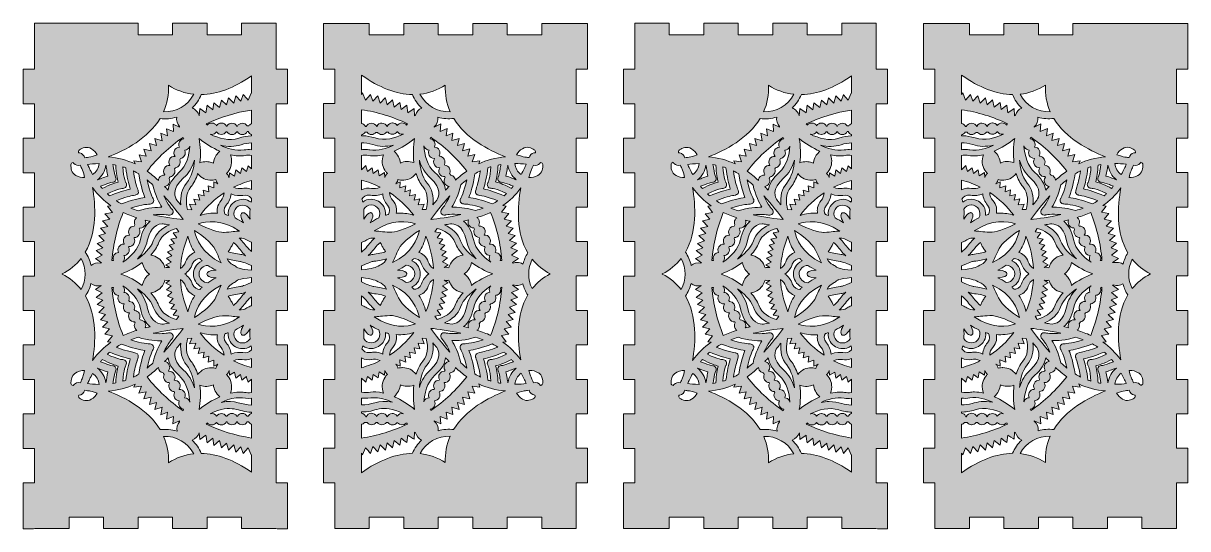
# Model space of a CAD drawing. Header units: inches. Extents: x 24 to 896, y 151 to 529.
import ezdxf

# ---------------------------------------------------------------- set-up
doc = ezdxf.new("R2010")
doc.units = ezdxf.units.IN
doc.header["$MEASUREMENT"] = 0
doc.layers.add('_U+0421_U+043B_U+043E_U+0439 1', color=7, linetype='Continuous')

# ---------------------------------------------------------------- blocks, each defined once
blk = doc.blocks.new('block 2')
at = {"layer": '_U+0421_U+043B_U+043E_U+0439 1', "true_color": 0x1a1523}
h = blk.add_hatch(color=250, dxfattribs=at)
h.dxf.hatch_style = 2
edge = h.paths.add_edge_path()
edge.add_spline(control_points=[(221.78, 494.87), (221.78, 494.87), (213.29, 494.87), (213.29, 494.87), (213.28, 525.07), (213.29, 518.09), (213.29, 529.3), (213.29, 529.3), (187.43, 529.3), (187.43, 529.3), (187.43, 529.3), (187.43, 520.68), (187.43, 520.68), (187.43, 520.68), (161.57, 520.68), (161.57, 520.68), (161.57, 520.68), (161.57, 529.3), (161.57, 529.3), (161.57, 529.3), (135.71, 529.3), (135.71, 529.3), (135.71, 529.3), (135.71, 520.68), (135.71, 520.68), (135.71, 520.68), (109.85, 520.68), (109.85, 520.68), (109.85, 520.68), (109.85, 529.3), (109.85, 529.3), (109.85, 529.3), (32.27, 529.3), (32.27, 529.3), (32.27, 516.88), (32.27, 507.02), (32.27, 494.87), (32.27, 494.87), (23.78, 494.87), (23.78, 494.87), (23.78, 494.87), (23.78, 469.06), (23.78, 469.06), (23.78, 469.06), (32.27, 469.06), (32.27, 469.06), (32.27, 469.06), (32.27, 443.25), (32.27, 443.25), (32.27, 443.25), (23.78, 443.25), (23.78, 443.25), (23.78, 443.25), (23.78, 417.43), (23.78, 417.43), (23.78, 417.43), (32.27, 417.43), (32.27, 417.43), (32.27, 417.43), (32.27, 391.62), (32.27, 391.62), (32.27, 391.62), (23.78, 391.62), (23.78, 391.62), (23.78, 391.62), (23.78, 365.81), (23.78, 365.81), (23.78, 365.81), (32.27, 365.81), (32.27, 365.81), (32.27, 365.81), (32.27, 340), (32.27, 340), (32.27, 340), (23.78, 340), (23.78, 340), (23.78, 340), (23.78, 314.19), (23.78, 314.19), (23.78, 314.19), (32.27, 314.19), (32.27, 314.19), (32.27, 314.19), (32.27, 288.38), (32.27, 288.38), (32.27, 288.38), (23.78, 288.38), (23.78, 288.38), (23.78, 288.38), (23.78, 262.56), (23.78, 262.56), (23.78, 262.56), (32.27, 262.56), (32.27, 262.56), (32.27, 262.56), (32.27, 236.75), (32.27, 236.75), (32.27, 236.75), (23.78, 236.75), (23.78, 236.75), (23.78, 236.75), (23.78, 210.94), (23.78, 210.94), (23.78, 210.94), (32.27, 210.94), (32.27, 210.94), (32.27, 210.94), (32.27, 185.13), (32.27, 185.13), (32.27, 185.13), (23.78, 185.13), (23.78, 185.13), (23.78, 185.13), (23.78, 150.79), (23.78, 150.79), (34.69, 150.82), (27.76, 150.81), (58.13, 150.81), (58.13, 150.81), (58.13, 159.31), (58.13, 159.31), (58.13, 159.31), (83.99, 159.31), (83.99, 159.31), (83.99, 159.31), (83.99, 150.81), (83.99, 150.81), (83.99, 150.81), (109.85, 150.81), (109.85, 150.81), (109.85, 150.81), (109.85, 159.31), (109.85, 159.31), (109.85, 159.31), (135.71, 159.31), (135.71, 159.31), (135.71, 159.31), (135.71, 150.81), (135.71, 150.81), (135.71, 150.81), (161.57, 150.81), (161.57, 150.81), (161.57, 150.81), (161.57, 159.31), (161.57, 159.31), (161.57, 159.31), (187.42, 159.31), (187.42, 159.31), (187.42, 159.31), (187.42, 150.81), (187.42, 150.81), (217.81, 150.81), (210.87, 150.82), (221.78, 150.79), (221.78, 150.79), (221.78, 185.13), (221.78, 185.13), (221.78, 185.13), (213.31, 185.13), (213.31, 185.13), (213.31, 185.13), (213.31, 210.94), (213.31, 210.94), (213.31, 210.94), (221.78, 210.94), (221.78, 210.94), (221.78, 210.94), (221.78, 236.75), (221.78, 236.75), (221.78, 236.75), (213.31, 236.75), (213.31, 236.75), (213.31, 236.75), (213.31, 262.56), (213.31, 262.56), (213.31, 262.56), (221.78, 262.56), (221.78, 262.56), (221.78, 262.56), (221.78, 288.38), (221.78, 288.38), (221.78, 288.38), (213.3, 288.38), (213.3, 288.38), (213.3, 288.38), (213.3, 314.19), (213.3, 314.19), (213.3, 314.19), (221.78, 314.19), (221.78, 314.19), (221.78, 314.19), (221.78, 340), (221.78, 340), (221.78, 340), (213.3, 340), (213.3, 340), (213.3, 340), (213.3, 365.81), (213.3, 365.81), (213.3, 365.81), (221.78, 365.81), (221.78, 365.81), (221.78, 365.81), (221.78, 391.62), (221.78, 391.62), (221.78, 391.62), (213.29, 391.62), (213.29, 391.62), (213.29, 391.62), (213.29, 417.44), (213.29, 417.44), (213.29, 417.44), (221.78, 417.44), (221.78, 417.44), (221.78, 417.44), (221.78, 443.25), (221.78, 443.25), (221.78, 443.25), (213.29, 443.25), (213.29, 443.25), (213.29, 443.25), (213.29, 469.06), (213.29, 469.06), (213.29, 469.06), (221.78, 469.06), (221.78, 469.06), (221.78, 469.06), (221.78, 494.87), (221.78, 494.87), (221.78, 494.87), (221.78, 494.87), (221.78, 494.87)], knot_values=[0, 0, 0, 0, 1, 1, 1, 2, 2, 2, 3, 3, 3, 4, 4, 4, 5, 5, 5, 6, 6, 6, 7, 7, 7, 8, 8, 8, 9, 9, 9, 10, 10, 10, 11, 11, 11, 12, 12, 12, 13, 13, 13, 14, 14, 14, 15, 15, 15, 16, 16, 16, 17, 17, 17, 18, 18, 18, 19, 19, 19, 20, 20, 20, 21, 21, 21, 22, 22, 22, 23, 23, 23, 24, 24, 24, 25, 25, 25, 26, 26, 26, 27, 27, 27, 28, 28, 28, 29, 29, 29, 30, 30, 30, 31, 31, 31, 32, 32, 32, 33, 33, 33, 34, 34, 34, 35, 35, 35, 36, 36, 36, 37, 37, 37, 38, 38, 38, 39, 39, 39, 40, 40, 40, 41, 41, 41, 42, 42, 42, 43, 43, 43, 44, 44, 44, 45, 45, 45, 46, 46, 46, 47, 47, 47, 48, 48, 48, 49, 49, 49, 50, 50, 50, 51, 51, 51, 52, 52, 52, 53, 53, 53, 54, 54, 54, 55, 55, 55, 56, 56, 56, 57, 57, 57, 58, 58, 58, 59, 59, 59, 60, 60, 60, 61, 61, 61, 62, 62, 62, 63, 63, 63, 64, 64, 64, 65, 65, 65, 66, 66, 66, 67, 67, 67, 68, 68, 68, 69, 69, 69, 70, 70, 70, 71, 71, 71, 72, 72, 72, 73, 73, 73, 74, 74, 74, 75, 75, 75, 76, 76, 76, 77, 77, 77, 77], degree=3, periodic=1)
edge = h.paths.add_edge_path()
edge.add_spline(control_points=[(194.69, 489.93), (194.69, 489.93), (194.69, 476.91), (194.69, 476.91), (194.69, 476.91), (194.56, 477.07), (194.56, 477.07), (194.56, 477.07), (192.37, 471.69), (192.37, 471.69), (192.14, 471.97), (188.91, 475.73), (188.69, 475.99), (188.69, 475.99), (186.9, 470.89), (186.9, 470.89), (186.9, 470.89), (183.11, 474.88), (183.11, 474.88), (183.11, 474.88), (181.52, 469.52), (181.52, 469.52), (181.52, 469.52), (177.54, 473.45), (177.54, 473.45), (177.54, 473.45), (176.15, 468.17), (176.15, 468.17), (176.15, 468.17), (172.22, 471.84), (172.22, 471.84), (172.22, 471.84), (170.93, 466.3), (170.93, 466.3), (170.93, 466.3), (166.58, 469.86), (166.58, 469.86), (166.58, 469.86), (165.71, 464.56), (165.71, 464.56), (165.44, 464.78), (161.78, 467.68), (161.52, 467.88), (161.52, 467.88), (160.68, 462.22), (160.68, 462.22), (160.68, 462.22), (156.05, 465.41), (156.05, 465.41), (156.05, 465.41), (155.62, 459.97), (155.62, 459.97), (155.62, 459.97), (155.6, 459.98), (155.6, 459.98), (154.88, 462.68), (152.9, 464.85), (150.28, 465.83), (153.25, 468.65), (155.64, 472.13), (157.21, 475.89), (169.05, 476.13), (181.66, 480.85), (194.69, 489.93)], knot_values=[0, 0, 0, 0, 1, 1, 1, 2, 2, 2, 3, 3, 3, 4, 4, 4, 5, 5, 5, 6, 6, 6, 7, 7, 7, 8, 8, 8, 9, 9, 9, 10, 10, 10, 11, 11, 11, 12, 12, 12, 13, 13, 13, 14, 14, 14, 15, 15, 15, 16, 16, 16, 17, 17, 17, 18, 18, 18, 19, 19, 19, 20, 20, 20, 21, 21, 21, 21], degree=3, periodic=1)
edge = h.paths.add_edge_path()
edge.add_spline(control_points=[(192.27, 422.61), (192.27, 422.61), (190.94, 418.27), (190.94, 418.27), (190.94, 418.27), (187.51, 421.1), (187.51, 421.1), (187.51, 421.1), (186.55, 416.78), (186.55, 416.78), (186.55, 416.78), (182.95, 419.48), (182.95, 419.48), (182.95, 419.48), (182.15, 414.94), (182.15, 414.94), (182.15, 414.94), (178.26, 417.36), (178.26, 417.36), (178.26, 417.36), (177.95, 413.82), (177.95, 413.82), (177.7, 415.01), (177.02, 416.06), (176.03, 416.79), (176.5, 417.28), (176.93, 417.8), (177.32, 418.31), (177.32, 418.31), (178, 419.22), (178, 419.22), (178, 419.22), (177.96, 419.25), (177.96, 419.25), (180.17, 422.73), (180.51, 426.62), (178.97, 430.82), (182.99, 429.88), (186.68, 429.69), (189.95, 430.27), (191.5, 430.54), (193.09, 430.55), (194.69, 430.29), (194.69, 430.29), (194.69, 420.28), (194.69, 420.28), (194.69, 420.28), (192.27, 422.61), (192.27, 422.61)], knot_values=[0, 0, 0, 0, 1, 1, 1, 2, 2, 2, 3, 3, 3, 4, 4, 4, 5, 5, 5, 6, 6, 6, 7, 7, 7, 8, 8, 8, 9, 9, 9, 10, 10, 10, 11, 11, 11, 12, 12, 12, 13, 13, 13, 14, 14, 14, 15, 15, 15, 16, 16, 16, 16], degree=3, periodic=1)
edge = h.paths.add_edge_path()
edge.add_spline(control_points=[(194.69, 411.59), (194.69, 411.59), (194.69, 404.82), (194.69, 404.82), (193.33, 405.5), (191.96, 405.82), (190.39, 405.82), (189.52, 405.82), (188.68, 405.72), (187.86, 405.63), (185.8, 405.4), (183.85, 405.18), (181.37, 406.46), (185.58, 408.59), (190.06, 410.31), (194.69, 411.59)], knot_values=[0, 0, 0, 0, 1, 1, 1, 2, 2, 2, 3, 3, 3, 4, 4, 4, 5, 5, 5, 5], degree=3, periodic=1)
edge = h.paths.add_edge_path()
edge.add_spline(control_points=[(189.22, 434.46), (183.14, 433.39), (176.4, 435.64), (171.49, 437.94), (177.11, 436.66), (182.3, 436.8), (186.95, 438.36), (189.78, 439.31), (192.38, 439.75), (194.69, 439.71), (194.69, 439.71), (194.69, 434.6), (194.69, 434.6), (192.86, 434.82), (191.02, 434.77), (189.22, 434.46)], knot_values=[0, 0, 0, 0, 1, 1, 1, 2, 2, 2, 3, 3, 3, 4, 4, 4, 5, 5, 5, 5], degree=3, periodic=1)
edge = h.paths.add_edge_path()
edge.add_spline(control_points=[(193.73, 382.65), (190.72, 387.41), (189.2, 387.72), (188.01, 387.32), (188.01, 387.32), (187.82, 387.25), (187.82, 387.25), (187.82, 387.25), (187.62, 387.1), (187.62, 387.1), (186.68, 386.27), (186.19, 384.8), (188.8, 379.81), (186.74, 381.25), (184.61, 382.5), (182.47, 383.51), (181.36, 385.5), (181.36, 387.88), (182.48, 389.89), (183.62, 391.95), (185.71, 393.18), (188.07, 393.18), (190.37, 393.18), (192.52, 391.96), (193.69, 389.99), (193.5, 387.63), (193.51, 385.17), (193.73, 382.65)], knot_values=[0, 0, 0, 0, 1, 1, 1, 2, 2, 2, 3, 3, 3, 4, 4, 4, 5, 5, 5, 6, 6, 6, 7, 7, 7, 8, 8, 8, 9, 9, 9, 9], degree=3, periodic=1)
edge = h.paths.add_edge_path()
edge.add_spline(control_points=[(193.69, 293.08), (192.51, 291.11), (190.36, 289.89), (188.07, 289.89), (185.71, 289.89), (183.62, 291.12), (182.47, 293.18), (181.36, 295.19), (181.35, 297.57), (182.47, 299.56), (184.61, 300.57), (186.73, 301.82), (188.8, 303.26), (186.19, 298.27), (186.68, 296.8), (187.62, 295.97), (187.62, 295.97), (187.78, 295.84), (187.78, 295.84), (187.78, 295.84), (188.01, 295.75), (188.01, 295.75), (189.2, 295.35), (190.71, 295.66), (193.73, 300.42), (193.51, 297.9), (193.5, 295.44), (193.69, 293.08)], knot_values=[0, 0, 0, 0, 1, 1, 1, 2, 2, 2, 3, 3, 3, 4, 4, 4, 5, 5, 5, 6, 6, 6, 7, 7, 7, 8, 8, 8, 9, 9, 9, 9], degree=3, periodic=1)
edge = h.paths.add_edge_path()
edge.add_spline(control_points=[(140.81, 255.05), (140.81, 255.05), (140.65, 255.35), (140.65, 255.35), (142.62, 258.26), (140.32, 262.22), (136.86, 261.97), (136.86, 261.97), (136.79, 262.1), (136.79, 262.1), (138.76, 265.06), (136.36, 269), (132.86, 268.69), (132.86, 268.69), (132.61, 269.1), (132.61, 269.1), (134.71, 271.66), (132.96, 275.65), (129.73, 276.01), (130.6, 276.89), (131.48, 277.8), (132.34, 278.73), (134.35, 265.06), (146.97, 268.13), (148.65, 245.64), (148.18, 247.36), (146.69, 248.76), (144.72, 248.82), (146.23, 251.65), (144.01, 255.24), (140.81, 255.05)], knot_values=[0, 0, 0, 0, 1, 1, 1, 2, 2, 2, 3, 3, 3, 4, 4, 4, 5, 5, 5, 6, 6, 6, 7, 7, 7, 8, 8, 8, 9, 9, 9, 10, 10, 10, 10], degree=3, periodic=1)
edge = h.paths.add_edge_path()
edge.add_spline(control_points=[(121.16, 287.86), (120.68, 288.68), (119.8, 289.17), (118.86, 289.15), (117.94, 289.17), (112.93, 289.38), (104.32, 292.19), (106.06, 292.86), (107.92, 293.51), (109.83, 294.12), (117.48, 291.8), (123.72, 291.45), (127.67, 291.59), (125.58, 288.21), (122.76, 282.63), (120.95, 274.86), (119.47, 273.51), (117.98, 272.24), (116.52, 271.06), (118.52, 280.54), (121.04, 284.97), (121.16, 285.17), (121.65, 286), (121.66, 287.03), (121.16, 287.86)], knot_values=[0, 0, 0, 0, 1, 1, 1, 2, 2, 2, 3, 3, 3, 4, 4, 4, 5, 5, 5, 6, 6, 6, 7, 7, 7, 8, 8, 8, 8], degree=3, periodic=1)
edge = h.paths.add_edge_path()
edge.add_spline(control_points=[(108.98, 276.67), (108.98, 276.67), (109.1, 276.63), (109.1, 276.63), (111.6, 284.7), (109.01, 280.48), (93.35, 286.71), (94.65, 287.58), (95.97, 288.36), (97.38, 289.09), (105.41, 285.98), (111.33, 284.73), (114.93, 284.23), (113.56, 280.87), (111.69, 275.12), (110.36, 266.6), (109.04, 265.75), (107.7, 265), (106.28, 264.3), (107.13, 270.27), (108.36, 274.24), (109.1, 276.63), (109.1, 276.63), (108.98, 276.67), (108.98, 276.67)], knot_values=[0, 0, 0, 0, 1, 1, 1, 2, 2, 2, 3, 3, 3, 4, 4, 4, 5, 5, 5, 6, 6, 6, 7, 7, 7, 8, 8, 8, 8], degree=3, periodic=1)
edge = h.paths.add_edge_path()
edge.add_spline(control_points=[(98.43, 277.39), (98.43, 277.39), (98.42, 277.38), (98.42, 277.38), (98.42, 277.38), (98.42, 277.39), (98.42, 277.39), (98.27, 277.39), (94.57, 277.5), (86.76, 281.42), (87.33, 281.97), (87.93, 282.51), (88.54, 283.04), (94.59, 280.34), (100.23, 278.75), (103.95, 277.89), (102.84, 274.24), (101.39, 268.56), (100.7, 261.97), (99.96, 261.71), (99.19, 261.47), (98.41, 261.24), (98.92, 269.9), (100.63, 273.15), (100.72, 273.32), (101.91, 275.11), (100.48, 277.51), (98.43, 277.39)], knot_values=[0, 0, 0, 0, 1, 1, 1, 2, 2, 2, 3, 3, 3, 4, 4, 4, 5, 5, 5, 6, 6, 6, 7, 7, 7, 8, 8, 8, 9, 9, 9, 9], degree=3, periodic=1)
edge = h.paths.add_edge_path()
edge.add_spline(control_points=[(91.38, 262.85), (91.38, 262.85), (91.5, 262.83), (91.5, 262.83), (91.89, 265.18), (92.28, 267.62), (93.01, 269.02), (93.43, 269.82), (93.41, 270.76), (92.96, 271.54), (92.5, 272.32), (91.7, 272.81), (90.8, 272.85), (89.23, 272.92), (86.92, 273.79), (84.68, 274.64), (83.67, 275.03), (82.62, 275.43), (81.59, 275.76), (82.05, 276.33), (82.52, 276.9), (82.99, 277.45), (88.62, 274.49), (92.53, 273.2), (94.86, 272.64), (94.18, 270.34), (93.34, 266.31), (93.09, 259.96), (92.39, 259.83), (91.67, 259.71), (90.93, 259.6), (91.15, 260.63), (91.33, 261.73), (91.5, 262.8), (91.5, 262.8), (91.38, 262.85), (91.38, 262.85)], knot_values=[0, 0, 0, 0, 1, 1, 1, 2, 2, 2, 3, 3, 3, 4, 4, 4, 5, 5, 5, 6, 6, 6, 7, 7, 7, 8, 8, 8, 9, 9, 9, 10, 10, 10, 11, 11, 11, 12, 12, 12, 12], degree=3, periodic=1)
edge = h.paths.add_edge_path()
edge.add_spline(control_points=[(70.31, 325.02), (72.28, 327.94), (73.7, 331.13), (74.51, 334.52), (76.62, 332.8), (79.47, 332.19), (82.09, 332.86), (82.09, 332.86), (77.84, 329.94), (77.84, 329.94), (77.84, 329.94), (82.91, 327.53), (82.91, 327.53), (82.91, 327.53), (78.6, 324.11), (78.6, 324.11), (78.6, 324.11), (78.43, 323.98), (78.43, 323.98), (78.43, 323.98), (83.41, 322), (83.41, 322), (83.41, 322), (79.25, 318.6), (79.25, 318.6), (79.25, 318.6), (84.51, 316.61), (84.51, 316.61), (84.51, 316.61), (80.35, 312.73), (80.35, 312.73), (80.35, 312.73), (85.5, 311.15), (85.5, 311.15), (85.5, 311.15), (81.62, 307.31), (81.62, 307.31), (81.62, 307.31), (87.02, 305.83), (87.02, 305.83), (87.02, 305.83), (83.17, 301.77), (83.17, 301.77), (83.17, 301.77), (88.51, 300.49), (88.51, 300.49), (88.51, 300.49), (85, 296.39), (85, 296.39), (85, 296.39), (90.56, 295.35), (90.56, 295.35), (90.56, 295.35), (87, 290.76), (87, 290.76), (87, 290.76), (89.46, 290.42), (89.46, 290.42), (84.31, 286.84), (79.66, 282.22), (75.62, 276.66), (78.05, 290.47), (79.03, 309.88), (70.31, 325.02)], knot_values=[0, 0, 0, 0, 1, 1, 1, 2, 2, 2, 3, 3, 3, 4, 4, 4, 5, 5, 5, 6, 6, 6, 7, 7, 7, 8, 8, 8, 9, 9, 9, 10, 10, 10, 11, 11, 11, 12, 12, 12, 13, 13, 13, 14, 14, 14, 15, 15, 15, 16, 16, 16, 17, 17, 17, 18, 18, 18, 19, 19, 19, 20, 20, 20, 21, 21, 21, 21], degree=3, periodic=1)
edge = h.paths.add_edge_path()
edge.add_spline(control_points=[(75.62, 406.41), (79.66, 400.85), (84.31, 396.23), (89.46, 392.65), (89.46, 392.65), (87, 392.31), (87, 392.31), (87, 392.31), (90.56, 387.72), (90.56, 387.72), (90.56, 387.72), (85, 386.68), (85, 386.68), (85, 386.68), (88.52, 382.58), (88.52, 382.58), (88.52, 382.58), (83.38, 381.34), (83.38, 381.34), (83.38, 381.34), (83.17, 381.29), (83.17, 381.29), (83.17, 381.29), (87.02, 377.24), (87.02, 377.24), (87.02, 377.24), (81.62, 375.76), (81.62, 375.76), (81.62, 375.76), (85.5, 371.91), (85.5, 371.91), (85.5, 371.91), (80.56, 370.41), (80.56, 370.41), (80.56, 370.41), (80.35, 370.34), (80.35, 370.34), (80.35, 370.34), (84.51, 366.46), (84.51, 366.46), (84.51, 366.46), (79.25, 364.47), (79.25, 364.47), (79.25, 364.47), (83.41, 361.07), (83.41, 361.07), (83.41, 361.07), (78.43, 359.09), (78.43, 359.09), (78.43, 359.09), (82.91, 355.54), (82.91, 355.54), (82.91, 355.54), (78.04, 353.22), (78.04, 353.22), (78.04, 353.22), (77.84, 353.13), (77.84, 353.13), (77.84, 353.13), (82.34, 350.03), (82.34, 350.03), (82.34, 350.03), (81.62, 349.66), (81.62, 349.66), (79.13, 350.16), (76.58, 349.54), (74.6, 347.97), (73.79, 351.52), (72.3, 354.97), (70.27, 357.97), (79.04, 373.13), (78.06, 392.57), (75.62, 406.41)], knot_values=[0, 0, 0, 0, 1, 1, 1, 2, 2, 2, 3, 3, 3, 4, 4, 4, 5, 5, 5, 6, 6, 6, 7, 7, 7, 8, 8, 8, 9, 9, 9, 10, 10, 10, 11, 11, 11, 12, 12, 12, 13, 13, 13, 14, 14, 14, 15, 15, 15, 16, 16, 16, 17, 17, 17, 18, 18, 18, 19, 19, 19, 20, 20, 20, 21, 21, 21, 22, 22, 22, 23, 23, 23, 24, 24, 24, 24], degree=3, periodic=1)
edge = h.paths.add_edge_path()
edge.add_spline(control_points=[(93.01, 414.05), (92.28, 415.45), (91.89, 417.89), (91.5, 420.24), (91.33, 421.31), (91.15, 422.42), (90.93, 423.47), (91.65, 423.36), (92.38, 423.24), (93.09, 423.1), (93.34, 416.75), (94.18, 412.72), (94.86, 410.43), (92.53, 409.87), (88.62, 408.58), (83, 405.62), (82.53, 406.16), (82.07, 406.73), (81.61, 407.3), (82.61, 407.64), (83.68, 408.04), (84.62, 408.4), (86.88, 409.26), (89.21, 410.15), (90.8, 410.22), (91.7, 410.26), (92.51, 410.74), (92.96, 411.52), (93.41, 412.31), (93.43, 413.25), (93.01, 414.05)], knot_values=[0, 0, 0, 0, 1, 1, 1, 2, 2, 2, 3, 3, 3, 4, 4, 4, 5, 5, 5, 6, 6, 6, 7, 7, 7, 8, 8, 8, 9, 9, 9, 10, 10, 10, 10], degree=3, periodic=1)
edge = h.paths.add_edge_path()
edge.add_spline(control_points=[(100.76, 409.7), (100.74, 409.73), (98.93, 412.94), (98.41, 421.83), (99.19, 421.6), (99.96, 421.35), (100.7, 421.1), (101.39, 414.51), (102.84, 408.83), (103.95, 405.18), (100.23, 404.32), (94.59, 402.73), (88.54, 400.03), (87.94, 400.55), (87.34, 401.1), (86.76, 401.65), (94.53, 405.55), (98.2, 405.68), (98.38, 405.69), (98.43, 405.68), (98.47, 405.68), (98.52, 405.68), (99.45, 405.68), (100.31, 406.17), (100.78, 406.97), (101.28, 407.82), (101.27, 408.86), (100.76, 409.7)], knot_values=[0, 0, 0, 0, 1, 1, 1, 2, 2, 2, 3, 3, 3, 4, 4, 4, 5, 5, 5, 6, 6, 6, 7, 7, 7, 8, 8, 8, 9, 9, 9, 9], degree=3, periodic=1)
edge = h.paths.add_edge_path()
edge.add_spline(control_points=[(109.38, 405.43), (108.64, 407.57), (107.27, 411.54), (106.28, 418.77), (107.69, 418.08), (109.03, 417.32), (110.36, 416.47), (111.68, 407.96), (113.56, 402.21), (114.93, 398.84), (111.33, 398.34), (105.4, 397.09), (97.37, 393.98), (95.96, 394.72), (94.63, 395.5), (93.34, 396.37), (100.1, 399.13), (104.24, 399.98), (106.48, 400.44), (108.34, 400.83), (109.28, 401.02), (109.78, 401.91), (110.29, 402.79), (109.96, 403.73), (109.38, 405.43)], knot_values=[0, 0, 0, 0, 1, 1, 1, 2, 2, 2, 3, 3, 3, 4, 4, 4, 5, 5, 5, 6, 6, 6, 7, 7, 7, 8, 8, 8, 8], degree=3, periodic=1)
edge = h.paths.add_edge_path()
edge.add_spline(control_points=[(121.16, 397.89), (121.14, 397.93), (118.54, 402.48), (116.52, 412.01), (117.97, 410.83), (119.46, 409.56), (120.95, 408.2), (122.76, 400.44), (125.58, 394.85), (127.68, 391.48), (123.7, 391.61), (117.46, 391.26), (109.83, 388.94), (107.92, 389.55), (106.07, 390.2), (104.32, 390.88), (113.21, 393.78), (118.27, 393.91), (118.82, 393.92), (118.85, 393.92), (118.89, 393.92), (118.93, 393.92), (119.83, 393.92), (120.68, 394.4), (121.16, 395.19), (121.66, 396.03), (121.66, 397.06), (121.16, 397.89)], knot_values=[0, 0, 0, 0, 1, 1, 1, 2, 2, 2, 3, 3, 3, 4, 4, 4, 5, 5, 5, 6, 6, 6, 7, 7, 7, 8, 8, 8, 9, 9, 9, 9], degree=3, periodic=1)
edge = h.paths.add_edge_path()
edge.add_spline(control_points=[(144.81, 434.02), (144.81, 434.02), (144.95, 434.28), (144.95, 434.28), (146.4, 434.41), (147.66, 435.26), (148.33, 436.58), (148.46, 436.83), (148.57, 437.1), (148.64, 437.37), (148.12, 430.46), (146.15, 422.47), (140.47, 417.47), (135.74, 413.29), (133.01, 408.88), (132.34, 404.34), (131.46, 405.28), (130.56, 406.22), (129.71, 407.08), (131.04, 407.22), (132.19, 407.95), (132.9, 409.12), (133.66, 410.38), (133.73, 411.89), (133.09, 413.18), (133.33, 413.58), (133.57, 413.99), (133.82, 414.42), (135.12, 414.6), (136.24, 415.35), (136.91, 416.48), (137.57, 417.62), (137.67, 418.97), (137.18, 420.19), (137.18, 420.19), (137.73, 421.15), (137.73, 421.15), (139.05, 421.33), (140.17, 422.1), (140.82, 423.26), (141.48, 424.43), (141.55, 425.79), (141.03, 427.01), (141.22, 427.36), (141.42, 427.71), (141.61, 428.07), (142.93, 428.28), (144.05, 429.07), (144.68, 430.25), (145.32, 431.44), (145.37, 432.8), (144.81, 434.02)], knot_values=[0, 0, 0, 0, 1, 1, 1, 2, 2, 2, 3, 3, 3, 4, 4, 4, 5, 5, 5, 6, 6, 6, 7, 7, 7, 8, 8, 8, 9, 9, 9, 10, 10, 10, 11, 11, 11, 12, 12, 12, 13, 13, 13, 14, 14, 14, 15, 15, 15, 16, 16, 16, 17, 17, 17, 17], degree=3, periodic=1)
edge = h.paths.add_edge_path()
edge.add_spline(control_points=[(155.59, 443.02), (160.03, 439.28), (165.63, 435.82), (171.04, 433.48), (169.32, 431.91), (167.19, 429.4), (166.47, 426.1), (166.37, 425.6), (166.29, 425.08), (166.25, 424.56), (165.78, 424.79), (165.29, 424.98), (164.81, 425.13), (163.65, 425.5), (162.41, 425.69), (161.11, 425.69), (159.51, 425.69), (157.83, 425.41), (156.12, 424.87), (156.8, 430.73), (156.61, 437.32), (155.59, 443.02)], knot_values=[0, 0, 0, 0, 1, 1, 1, 2, 2, 2, 3, 3, 3, 4, 4, 4, 5, 5, 5, 6, 6, 6, 7, 7, 7, 7], degree=3, periodic=1)
edge = h.paths.add_edge_path()
edge.add_spline(control_points=[(165.13, 411.77), (165.13, 411.77), (165.15, 411.72), (165.15, 411.72), (165.15, 411.72), (166.14, 411.85), (166.14, 411.85), (166.82, 411.94), (167.45, 412.05), (168.09, 412.2), (168.22, 410.98), (168.79, 409.87), (169.69, 409.06), (169.69, 409.06), (166.48, 410.56), (166.48, 410.56), (166.48, 410.56), (166.63, 405.99), (166.63, 405.99), (166.63, 405.99), (162.29, 407.56), (162.29, 407.56), (162.29, 407.56), (162.84, 403.09), (162.84, 403.09), (162.84, 403.09), (158.62, 404.42), (158.62, 404.42), (158.62, 404.42), (159.35, 400.03), (159.35, 400.03), (159.35, 400.03), (154.92, 401.05), (154.92, 401.05), (154.92, 401.05), (155.97, 396.85), (155.97, 396.85), (155.97, 396.85), (151.7, 397.65), (151.7, 397.65), (151.7, 397.65), (152.97, 393.29), (152.97, 393.29), (152.97, 393.29), (148.44, 393.8), (148.44, 393.8), (148.44, 393.8), (149.97, 389.7), (149.97, 389.7), (149.97, 389.7), (146.89, 389.88), (146.89, 389.88), (145.66, 394.79), (145.11, 401.71), (149.45, 406.89), (151.57, 409.42), (153.26, 412.72), (154.46, 416.69), (157.35, 413.21), (160.95, 411.56), (165.13, 411.77)], knot_values=[0, 0, 0, 0, 1, 1, 1, 2, 2, 2, 3, 3, 3, 4, 4, 4, 5, 5, 5, 6, 6, 6, 7, 7, 7, 8, 8, 8, 9, 9, 9, 10, 10, 10, 11, 11, 11, 12, 12, 12, 13, 13, 13, 14, 14, 14, 15, 15, 15, 16, 16, 16, 17, 17, 17, 18, 18, 18, 19, 19, 19, 20, 20, 20, 20], degree=3, periodic=1)
edge = h.paths.add_edge_path()
edge.add_spline(control_points=[(170.26, 328.71), (170.26, 328.71), (170.15, 328.76), (170.15, 328.76), (169.35, 326.95), (168.45, 324.89), (167.21, 322.51), (165.35, 318.95), (159.83, 314), (152.05, 308.9), (153.29, 315.08), (157.56, 326.11), (172.19, 333.1), (171.48, 331.81), (170.86, 330.39), (170.15, 328.77), (170.15, 328.77), (170.26, 328.71), (170.26, 328.71)], knot_values=[0, 0, 0, 0, 1, 1, 1, 2, 2, 2, 3, 3, 3, 4, 4, 4, 5, 5, 5, 6, 6, 6, 6], degree=3, periodic=1)
edge = h.paths.add_edge_path()
edge.add_spline(control_points=[(135.68, 296.21), (135.2, 297.03), (134.36, 297.53), (133.42, 297.53), (133.2, 297.53), (132.98, 297.5), (132.75, 297.44), (132.56, 297.39), (128.12, 296.34), (121.02, 297.13), (129.81, 299.12), (138.05, 300.2), (143.56, 300.76), (140.32, 296.27), (135.26, 289.66), (129.14, 283.04), (132.01, 289.62), (135.14, 292.91), (135.27, 293.05), (136.12, 293.9), (136.28, 295.17), (135.68, 296.21)], knot_values=[0, 0, 0, 0, 1, 1, 1, 2, 2, 2, 3, 3, 3, 4, 4, 4, 5, 5, 5, 6, 6, 6, 7, 7, 7, 7], degree=3, periodic=1)
edge = h.paths.add_edge_path()
edge.add_spline(control_points=[(115.01, 304.93), (114.25, 306.3), (112.87, 307.13), (111.32, 307.13), (111.32, 307.13), (110.77, 308.11), (110.77, 308.11), (111.39, 309.37), (111.34, 310.85), (110.64, 312.09), (109.93, 313.32), (108.68, 314.11), (107.28, 314.22), (107.28, 314.22), (106.9, 314.86), (106.9, 314.86), (107.52, 316.14), (107.45, 317.63), (106.72, 318.87), (105.98, 320.11), (104.7, 320.89), (103.29, 320.96), (103.29, 320.96), (102.85, 321.69), (102.85, 321.69), (103.45, 322.98), (103.36, 324.48), (102.6, 325.71), (101.84, 326.93), (100.55, 327.68), (99.14, 327.73), (99.87, 329.1), (99.8, 330.69), (98.95, 332.02), (98.79, 332.27), (98.61, 332.49), (98.42, 332.69), (104.14, 328.79), (110.07, 323.09), (111.57, 315.67), (112.82, 309.49), (115.27, 304.91), (118.87, 302.06), (117.62, 301.77), (116.38, 301.47), (115.17, 301.15), (115.72, 302.35), (115.66, 303.75), (115.01, 304.93)], knot_values=[0, 0, 0, 0, 1, 1, 1, 2, 2, 2, 3, 3, 3, 4, 4, 4, 5, 5, 5, 6, 6, 6, 7, 7, 7, 8, 8, 8, 9, 9, 9, 10, 10, 10, 11, 11, 11, 12, 12, 12, 13, 13, 13, 14, 14, 14, 15, 15, 15, 16, 16, 16, 16], degree=3, periodic=1)
edge = h.paths.add_edge_path()
edge.add_spline(control_points=[(110.58, 375.31), (110.58, 375.31), (110.92, 375.93), (110.92, 375.93), (111.07, 375.92), (111.23, 375.91), (111.37, 375.91), (113.16, 375.91), (114.42, 377.05), (115.03, 378.19), (115.66, 379.38), (115.72, 380.75), (115.2, 381.91), (116.41, 381.6), (117.59, 381.31), (118.88, 381.01), (115.28, 378.17), (112.82, 373.59), (111.57, 367.4), (110.07, 359.98), (104.14, 354.29), (98.42, 350.38), (98.62, 350.59), (98.8, 350.82), (98.96, 351.07), (99.82, 352.42), (99.88, 354), (99.14, 355.35), (100.6, 355.42), (101.86, 356.15), (102.62, 357.39), (103.41, 358.7), (103.46, 360.28), (102.74, 361.61), (102.74, 361.61), (103.04, 362.12), (103.04, 362.12), (103.07, 362.12), (103.1, 362.12), (103.14, 362.12), (104.64, 362.12), (105.95, 362.88), (106.74, 364.23), (107.52, 365.57), (107.53, 367.16), (106.76, 368.49), (106.76, 368.49), (106.96, 368.84), (106.96, 368.84), (108.52, 368.86), (109.9, 369.67), (110.66, 371.02), (111.42, 372.39), (111.39, 373.99), (110.58, 375.31)], knot_values=[0, 0, 0, 0, 1, 1, 1, 2, 2, 2, 3, 3, 3, 4, 4, 4, 5, 5, 5, 6, 6, 6, 7, 7, 7, 8, 8, 8, 9, 9, 9, 10, 10, 10, 11, 11, 11, 12, 12, 12, 13, 13, 13, 14, 14, 14, 15, 15, 15, 16, 16, 16, 17, 17, 17, 18, 18, 18, 18], degree=3, periodic=1)
edge = h.paths.add_edge_path()
edge.add_spline(control_points=[(135.28, 390.01), (135.24, 390.05), (132.05, 393.36), (129.14, 400.03), (135.25, 393.41), (140.31, 386.81), (143.56, 382.31), (138.06, 382.87), (129.82, 383.95), (121.02, 385.93), (128.09, 386.72), (132.54, 385.68), (132.74, 385.63), (133.89, 385.33), (135.08, 385.82), (135.68, 386.86), (136.28, 387.9), (136.12, 389.17), (135.28, 390.01)], knot_values=[0, 0, 0, 0, 1, 1, 1, 2, 2, 2, 3, 3, 3, 4, 4, 4, 5, 5, 5, 6, 6, 6, 6], degree=3, periodic=1)
edge = h.paths.add_edge_path()
edge.add_spline(control_points=[(161.45, 341.31), (161.7, 340.08), (162.72, 338.92), (168.35, 338.69), (166.06, 337.62), (163.92, 336.4), (161.97, 335.05), (160.32, 335.08), (158.75, 335.72), (157.55, 336.87), (156.27, 338.1), (155.53, 339.79), (155.52, 341.52), (155.54, 343.29), (156.25, 344.95), (157.54, 346.19), (158.74, 347.35), (160.32, 347.99), (161.97, 348.02), (163.92, 346.67), (166.06, 345.45), (168.35, 344.38), (162.72, 344.14), (161.7, 342.98), (161.45, 341.76), (161.45, 341.76), (161.4, 341.53), (161.4, 341.53), (161.4, 341.53), (161.45, 341.31), (161.45, 341.31)], knot_values=[0, 0, 0, 0, 1, 1, 1, 2, 2, 2, 3, 3, 3, 4, 4, 4, 5, 5, 5, 6, 6, 6, 7, 7, 7, 8, 8, 8, 9, 9, 9, 10, 10, 10, 10], degree=3, periodic=1)
edge = h.paths.add_edge_path()
edge.add_spline(control_points=[(151.32, 341.51), (151.32, 338.2), (153.02, 333.67), (157.77, 331.7), (157.17, 331.15), (156.6, 330.58), (156.06, 330.02), (154.42, 330.09), (151.56, 330.73), (150.41, 334.15), (149.39, 337.16), (147.53, 339.64), (144.88, 341.54), (147.53, 343.43), (149.4, 345.91), (150.41, 348.92), (151.55, 352.31), (154.42, 352.96), (156.07, 353.04), (156.61, 352.48), (157.17, 351.92), (157.76, 351.38), (153.01, 349.39), (151.32, 344.84), (151.32, 341.51)], knot_values=[0, 0, 0, 0, 1, 1, 1, 2, 2, 2, 3, 3, 3, 4, 4, 4, 5, 5, 5, 6, 6, 6, 7, 7, 7, 8, 8, 8, 8], degree=3, periodic=1)
edge = h.paths.add_edge_path()
edge.add_spline(control_points=[(145.43, 350.59), (144.74, 348.53), (143.43, 346.86), (141.55, 345.61), (142.01, 353.8), (143.95, 362.14), (147.15, 369.77), (148.16, 365.37), (149.92, 361.29), (152.38, 357.64), (149.99, 356.82), (146.89, 354.93), (145.43, 350.59)], knot_values=[0, 0, 0, 0, 1, 1, 1, 2, 2, 2, 3, 3, 3, 4, 4, 4, 4], degree=3, periodic=1)
edge = h.paths.add_edge_path()
edge.add_spline(control_points=[(138.76, 368.67), (138.76, 368.67), (134.34, 367.59), (134.34, 367.59), (134.34, 367.59), (137.17, 364.29), (137.17, 364.29), (137.17, 364.29), (133.01, 363.09), (133.01, 363.09), (133.01, 363.09), (136.11, 359.77), (136.11, 359.77), (136.11, 359.77), (131.94, 358.21), (131.94, 358.21), (131.94, 358.21), (135.2, 355.22), (135.2, 355.22), (135.2, 355.22), (131.06, 353.46), (131.06, 353.46), (131.06, 353.46), (134.59, 350.5), (134.59, 350.5), (134.59, 350.5), (130.55, 348.34), (130.55, 348.34), (130.55, 348.34), (133.46, 346.3), (133.46, 346.3), (132.33, 346.67), (131.04, 346.61), (129.93, 346.12), (129.75, 346.73), (129.53, 347.34), (129.27, 347.98), (129.27, 347.98), (128.81, 349.09), (128.81, 349.09), (128.81, 349.09), (128.75, 349.06), (128.75, 349.06), (126.84, 352.69), (123.64, 354.92), (119.25, 355.68), (122.07, 358.69), (124.08, 361.8), (125.22, 364.92), (127.54, 371.26), (133.8, 374.24), (138.68, 375.63), (138.68, 375.63), (140.37, 373.06), (140.37, 373.06), (140.37, 373.06), (136.05, 372.34), (136.05, 372.34), (136.05, 372.34), (138.76, 368.67), (138.76, 368.67)], knot_values=[0, 0, 0, 0, 1, 1, 1, 2, 2, 2, 3, 3, 3, 4, 4, 4, 5, 5, 5, 6, 6, 6, 7, 7, 7, 8, 8, 8, 9, 9, 9, 10, 10, 10, 11, 11, 11, 12, 12, 12, 13, 13, 13, 14, 14, 14, 15, 15, 15, 16, 16, 16, 17, 17, 17, 18, 18, 18, 19, 19, 19, 20, 20, 20, 20], degree=3, periodic=1)
edge = h.paths.add_edge_path()
edge.add_spline(control_points=[(128.79, 334.08), (128.79, 334.08), (128.84, 334.06), (128.84, 334.06), (128.84, 334.06), (129.27, 335.09), (129.27, 335.09), (129.53, 335.72), (129.75, 336.33), (129.93, 336.96), (131.06, 336.47), (132.3, 336.4), (133.45, 336.76), (133.45, 336.76), (130.55, 334.73), (130.55, 334.73), (130.55, 334.73), (134.59, 332.58), (134.59, 332.58), (134.59, 332.58), (131.06, 329.61), (131.06, 329.61), (131.06, 329.61), (135.2, 327.85), (135.2, 327.85), (135.2, 327.85), (131.94, 324.86), (131.94, 324.86), (131.94, 324.86), (136.11, 323.29), (136.11, 323.29), (136.11, 323.29), (133.01, 319.98), (133.01, 319.98), (133.01, 319.98), (137.17, 318.78), (137.17, 318.78), (137.17, 318.78), (134.34, 315.49), (134.34, 315.49), (134.34, 315.49), (138.76, 314.41), (138.76, 314.41), (138.76, 314.41), (136.05, 310.73), (136.05, 310.73), (136.05, 310.73), (140.37, 310.01), (140.37, 310.01), (140.37, 310.01), (138.68, 307.43), (138.68, 307.43), (133.8, 308.82), (127.54, 311.8), (125.22, 318.15), (124.09, 321.27), (122.08, 324.38), (119.25, 327.39), (123.68, 328.16), (126.88, 330.41), (128.79, 334.08)], knot_values=[0, 0, 0, 0, 1, 1, 1, 2, 2, 2, 3, 3, 3, 4, 4, 4, 5, 5, 5, 6, 6, 6, 7, 7, 7, 8, 8, 8, 9, 9, 9, 10, 10, 10, 11, 11, 11, 12, 12, 12, 13, 13, 13, 14, 14, 14, 15, 15, 15, 16, 16, 16, 17, 17, 17, 18, 18, 18, 19, 19, 19, 20, 20, 20, 20], degree=3, periodic=1)
edge = h.paths.add_edge_path()
edge.add_spline(control_points=[(127.75, 379.05), (128.27, 379.05), (128.8, 379.01), (129.33, 378.91), (130.62, 378.7), (131.94, 378.49), (133.26, 378.29), (127.29, 375.72), (123.14, 371.61), (121.23, 366.37), (119.11, 360.57), (113.79, 355.86), (109.34, 352.76), (113.27, 356.98), (115.74, 361.55), (116.72, 366.36), (117.96, 372.5), (121.5, 379.05), (127.75, 379.05)], knot_values=[0, 0, 0, 0, 1, 1, 1, 2, 2, 2, 3, 3, 3, 4, 4, 4, 5, 5, 5, 6, 6, 6, 6], degree=3, periodic=1)
edge = h.paths.add_edge_path()
edge.add_spline(control_points=[(118.33, 341.53), (115.58, 339.64), (113.79, 336.75), (112.98, 332.93), (108.24, 336.45), (102.45, 339.57), (97, 341.53), (102.45, 343.5), (108.24, 346.62), (112.98, 350.14), (113.79, 346.32), (115.59, 343.42), (118.33, 341.53)], knot_values=[0, 0, 0, 0, 1, 1, 1, 2, 2, 2, 3, 3, 3, 4, 4, 4, 4], degree=3, periodic=1)
edge = h.paths.add_edge_path()
edge.add_spline(control_points=[(107.5, 382.2), (106.87, 381.02), (106.84, 379.6), (107.41, 378.38), (107.23, 378.05), (107.05, 377.71), (106.86, 377.36), (105.33, 377.35), (103.97, 376.54), (103.21, 375.19), (102.45, 373.83), (102.48, 372.25), (103.26, 370.94), (103.26, 370.94), (103.09, 370.64), (103.09, 370.64), (103.06, 370.64), (103.02, 370.64), (102.99, 370.64), (101.51, 370.64), (100.13, 369.84), (99.37, 368.53), (98.58, 367.17), (98.58, 365.58), (99.36, 364.25), (99.36, 364.25), (99.13, 363.87), (99.13, 363.87), (97.55, 363.93), (96.15, 363.18), (95.33, 361.83), (94.52, 360.51), (94.48, 358.95), (95.2, 357.62), (93.8, 357.58), (92.53, 356.85), (91.76, 355.65), (90.99, 354.43), (90.87, 352.95), (91.45, 351.66), (91.02, 351.7), (90.6, 351.68), (90.18, 351.59), (91.16, 363.92), (94, 376.02), (98.62, 387.56), (101.7, 386.19), (105.15, 384.89), (108.87, 383.72), (108.3, 383.34), (107.83, 382.82), (107.5, 382.2)], knot_values=[0, 0, 0, 0, 1, 1, 1, 2, 2, 2, 3, 3, 3, 4, 4, 4, 5, 5, 5, 6, 6, 6, 7, 7, 7, 8, 8, 8, 9, 9, 9, 10, 10, 10, 11, 11, 11, 12, 12, 12, 13, 13, 13, 14, 14, 14, 15, 15, 15, 16, 16, 16, 17, 17, 17, 17], degree=3, periodic=1)
edge = h.paths.add_edge_path()
edge.add_spline(control_points=[(91.45, 331.42), (90.87, 330.11), (90.99, 328.62), (91.78, 327.39), (92.55, 326.2), (93.82, 325.48), (95.2, 325.45), (94.49, 324.12), (94.54, 322.52), (95.35, 321.21), (96.22, 319.81), (97.75, 319.05), (99.38, 319.21), (99.38, 319.21), (99.49, 319.03), (99.49, 319.03), (98.57, 317.67), (98.53, 315.95), (99.39, 314.51), (100.24, 313.07), (101.78, 312.28), (103.4, 312.43), (103.4, 312.43), (103.42, 312.4), (103.42, 312.4), (102.47, 311.05), (102.4, 309.32), (103.24, 307.85), (104.07, 306.38), (105.61, 305.57), (107.25, 305.71), (107.25, 305.71), (107.62, 305.06), (107.62, 305.06), (106.82, 303.75), (106.79, 302.17), (107.54, 300.81), (107.86, 300.22), (108.32, 299.72), (108.86, 299.34), (105.16, 298.18), (101.72, 296.89), (98.62, 295.5), (94, 307.05), (91.16, 319.15), (90.18, 331.48), (90.6, 331.39), (91.02, 331.37), (91.45, 331.42)], knot_values=[0, 0, 0, 0, 1, 1, 1, 2, 2, 2, 3, 3, 3, 4, 4, 4, 5, 5, 5, 6, 6, 6, 7, 7, 7, 8, 8, 8, 9, 9, 9, 10, 10, 10, 11, 11, 11, 12, 12, 12, 13, 13, 13, 14, 14, 14, 15, 15, 15, 16, 16, 16, 16], degree=3, periodic=1)
edge = h.paths.add_edge_path()
edge.add_spline(control_points=[(116.72, 316.71), (115.74, 321.51), (113.27, 326.09), (109.34, 330.31), (113.79, 327.21), (119.11, 322.5), (121.23, 316.7), (123.14, 311.46), (127.3, 307.35), (133.26, 304.78), (131.77, 304.56), (130.26, 304.31), (128.76, 304.05), (126.58, 303.85), (119.25, 304.17), (116.72, 316.71)], knot_values=[0, 0, 0, 0, 1, 1, 1, 2, 2, 2, 3, 3, 3, 4, 4, 4, 5, 5, 5, 5], degree=3, periodic=1)
edge = h.paths.add_edge_path()
edge.add_spline(control_points=[(141.55, 337.45), (143.44, 336.19), (144.74, 334.52), (145.43, 332.47), (146.89, 328.14), (149.99, 326.25), (152.38, 325.43), (149.92, 321.78), (148.16, 317.7), (147.16, 313.3), (143.95, 320.92), (142.01, 329.26), (141.55, 337.45)], knot_values=[0, 0, 0, 0, 1, 1, 1, 2, 2, 2, 3, 3, 3, 4, 4, 4, 4], degree=3, periodic=1)
edge = h.paths.add_edge_path()
edge.add_spline(control_points=[(152.05, 374.17), (165.26, 365.6), (167.23, 361.05), (169.72, 355.3), (169.72, 355.3), (170.17, 354.26), (170.17, 354.26), (170.87, 352.65), (171.48, 351.25), (172.19, 349.97), (157.55, 356.96), (153.29, 367.99), (152.05, 374.17)], knot_values=[0, 0, 0, 0, 1, 1, 1, 2, 2, 2, 3, 3, 3, 4, 4, 4, 4], degree=3, periodic=1)
edge = h.paths.add_edge_path()
edge.add_spline(control_points=[(146.2, 409.61), (142.62, 405.34), (141.13, 399.69), (141.89, 393.24), (140.92, 394.46), (139.93, 395.67), (138.97, 396.82), (137.71, 398.59), (134.33, 405.04), (143.95, 413.53), (147.62, 416.78), (150.35, 421.21), (152.04, 426.71), (151.58, 421.31), (150.16, 414.35), (146.2, 409.61)], knot_values=[0, 0, 0, 0, 1, 1, 1, 2, 2, 2, 3, 3, 3, 4, 4, 4, 5, 5, 5, 5], degree=3, periodic=1)
edge = h.paths.add_edge_path()
edge.add_spline(control_points=[(140.74, 440.46), (140.09, 439.21), (140.1, 437.76), (140.74, 436.55), (139.27, 436.49), (137.89, 435.62), (137.17, 434.29), (136.53, 433.11), (136.27, 431.17), (137.6, 429.6), (135.9, 429.81), (134.25, 428.97), (133.39, 427.44), (132.75, 426.3), (132.44, 424.45), (133.61, 422.88), (131.98, 423.05), (130.4, 422.24), (129.54, 420.77), (128.65, 419.24), (128.77, 417.39), (129.84, 416.03), (129.84, 416.03), (129.57, 415.58), (129.57, 415.58), (127.97, 415.72), (126.45, 414.94), (125.6, 413.54), (125.25, 412.96), (125.04, 412.31), (124.99, 411.65), (122.12, 414.28), (119.28, 416.62), (116.54, 418.6), (124.23, 428.37), (133.29, 436.88), (143.48, 443.9), (143.62, 443.49), (143.81, 443.11), (144.06, 442.76), (142.64, 442.62), (141.4, 441.77), (140.74, 440.46)], knot_values=[0, 0, 0, 0, 1, 1, 1, 2, 2, 2, 3, 3, 3, 4, 4, 4, 5, 5, 5, 6, 6, 6, 7, 7, 7, 8, 8, 8, 9, 9, 9, 10, 10, 10, 11, 11, 11, 12, 12, 12, 13, 13, 13, 14, 14, 14, 14], degree=3, periodic=1)
edge = h.paths.add_edge_path()
edge.add_spline(control_points=[(124.99, 271.42), (125.13, 269.49), (126.58, 267.84), (128.59, 267.53), (128.84, 267.12), (129.1, 266.7), (129.36, 266.26), (128.05, 263.54), (129.98, 260.31), (133, 260.17), (133.1, 260), (133.2, 259.83), (133.3, 259.65), (131.89, 256.94), (133.79, 253.61), (136.85, 253.44), (136.85, 253.44), (137.19, 252.84), (137.19, 252.84), (135.67, 250.13), (137.55, 246.71), (140.63, 246.53), (140.63, 246.53), (140.7, 246.41), (140.7, 246.41), (139.44, 243.85), (141.02, 240.78), (143.86, 240.34), (143.86, 240.34), (143.96, 240.15), (143.96, 240.15), (143.76, 239.84), (143.6, 239.51), (143.48, 239.16), (133.29, 246.18), (124.23, 254.69), (116.54, 264.46), (119.28, 266.45), (122.12, 268.79), (124.99, 271.42)], knot_values=[0, 0, 0, 0, 1, 1, 1, 2, 2, 2, 3, 3, 3, 4, 4, 4, 5, 5, 5, 6, 6, 6, 7, 7, 7, 8, 8, 8, 9, 9, 9, 10, 10, 10, 11, 11, 11, 12, 12, 12, 13, 13, 13, 13], degree=3, periodic=1)
edge = h.paths.add_edge_path()
edge.add_spline(control_points=[(143.95, 269.54), (134.37, 278), (137.7, 284.45), (138.96, 286.23), (139.94, 287.4), (140.92, 288.61), (141.89, 289.83), (141.13, 283.38), (142.62, 277.73), (146.2, 273.45), (150.16, 268.72), (151.58, 261.76), (152.04, 256.36), (150.34, 261.86), (147.62, 266.29), (143.95, 269.54)], knot_values=[0, 0, 0, 0, 1, 1, 1, 2, 2, 2, 3, 3, 3, 4, 4, 4, 5, 5, 5, 5], degree=3, periodic=1)
edge = h.paths.add_edge_path()
edge.add_spline(control_points=[(149.45, 276.18), (149.45, 276.18), (149.39, 276.26), (149.39, 276.26), (145.13, 281.43), (145.67, 288.3), (146.91, 293.19), (146.91, 293.19), (149.98, 293.37), (149.98, 293.37), (149.98, 293.37), (148.44, 289.27), (148.44, 289.27), (148.44, 289.27), (152.98, 289.78), (152.98, 289.78), (152.98, 289.78), (151.71, 285.41), (151.71, 285.41), (151.71, 285.41), (155.97, 286.22), (155.97, 286.22), (155.97, 286.22), (154.93, 282.02), (154.93, 282.02), (154.93, 282.02), (159.36, 283.04), (159.36, 283.04), (159.36, 283.04), (158.62, 278.65), (158.62, 278.65), (158.62, 278.65), (162.84, 279.98), (162.84, 279.98), (162.84, 279.98), (162.3, 275.51), (162.3, 275.51), (162.3, 275.51), (166.63, 277.09), (166.63, 277.09), (166.63, 277.09), (166.48, 272.51), (166.48, 272.51), (166.48, 272.51), (169.7, 274.01), (169.7, 274.01), (168.8, 273.2), (168.23, 272.08), (168.09, 270.86), (166.85, 271.16), (166.14, 271.22), (164.86, 271.37), (164.86, 271.37), (164.86, 271.32), (164.86, 271.32), (160.82, 271.46), (157.31, 269.8), (154.46, 266.38), (153.26, 270.35), (151.58, 273.65), (149.45, 276.18)], knot_values=[0, 0, 0, 0, 1, 1, 1, 2, 2, 2, 3, 3, 3, 4, 4, 4, 5, 5, 5, 6, 6, 6, 7, 7, 7, 8, 8, 8, 9, 9, 9, 10, 10, 10, 11, 11, 11, 12, 12, 12, 13, 13, 13, 14, 14, 14, 15, 15, 15, 16, 16, 16, 17, 17, 17, 18, 18, 18, 19, 19, 19, 20, 20, 20, 20], degree=3, periodic=1)
edge = h.paths.add_edge_path()
edge.add_spline(control_points=[(156.12, 258.2), (159.84, 256.98), (163.25, 257.09), (166.26, 258.53), (166.53, 255.2), (168.13, 252.2), (171.04, 249.59), (165.62, 247.24), (160.02, 243.78), (155.59, 240.05), (156.61, 245.75), (156.8, 252.33), (156.12, 258.2)], knot_values=[0, 0, 0, 0, 1, 1, 1, 2, 2, 2, 3, 3, 3, 4, 4, 4, 4], degree=3, periodic=1)
edge = h.paths.add_edge_path()
edge.add_spline(control_points=[(156.22, 297.6), (160.53, 296.28), (164.94, 295.76), (169.34, 296.07), (168.85, 293.58), (168.94, 289.96), (171.96, 286.52), (173.4, 284.89), (174.2, 282.92), (174.34, 280.67), (167.48, 285.16), (161.22, 291.01), (156.22, 297.6)], knot_values=[0, 0, 0, 0, 1, 1, 1, 2, 2, 2, 3, 3, 3, 4, 4, 4, 4], degree=3, periodic=1)
edge = h.paths.add_edge_path()
edge.add_spline(control_points=[(154.86, 304.04), (168.95, 311.22), (174.03, 310.62), (179.89, 309.92), (179.89, 309.92), (181.14, 309.78), (181.14, 309.78), (182.89, 309.58), (184.42, 309.41), (185.89, 309.38), (172.53, 300.2), (160.83, 302.02), (154.86, 304.04)], knot_values=[0, 0, 0, 0, 1, 1, 1, 2, 2, 2, 3, 3, 3, 4, 4, 4, 4], degree=3, periodic=1)
edge = h.paths.add_edge_path()
edge.add_spline(control_points=[(177.31, 324.82), (178.91, 325.71), (183.91, 326.45), (186.94, 326.89), (187.86, 327.03), (189.01, 327.33), (190.44, 327.83), (189.3, 326.83), (188.46, 325.99), (187.88, 325.26), (187.88, 325.26), (187.85, 325.23), (187.85, 325.23), (185.96, 322.84), (182.83, 318.9), (181.27, 317.96), (181.14, 318.21), (180.98, 318.57), (180.79, 319.02), (180.44, 319.83), (180.05, 320.75), (179.43, 321.47), (179.12, 322.37), (178.52, 323.17), (177.98, 323.87), (177.69, 324.26), (177.47, 324.58), (177.31, 324.82)], knot_values=[0, 0, 0, 0, 1, 1, 1, 2, 2, 2, 3, 3, 3, 4, 4, 4, 5, 5, 5, 6, 6, 6, 7, 7, 7, 8, 8, 8, 9, 9, 9, 9], degree=3, periodic=1)
edge = h.paths.add_edge_path()
edge.add_spline(control_points=[(191.42, 316.08), (189.37, 314.78), (187.68, 314.55), (185.51, 314.65), (187.42, 316.29), (189.49, 318.85), (191.99, 322), (192.5, 322.64), (193.41, 323.5), (194.69, 324.55), (194.69, 324.55), (194.69, 317.75), (194.69, 317.75), (194.63, 317.72), (194.56, 317.69), (194.49, 317.66), (194.49, 317.66), (194.41, 317.63), (194.41, 317.63), (193.56, 317.25), (192.61, 316.83), (191.42, 316.08)], knot_values=[0, 0, 0, 0, 1, 1, 1, 2, 2, 2, 3, 3, 3, 4, 4, 4, 5, 5, 5, 6, 6, 6, 7, 7, 7, 7], degree=3, periodic=1)
edge = h.paths.add_edge_path()
edge.add_spline(control_points=[(186.17, 332.09), (182.21, 331.5), (178.97, 330.98), (176.6, 330.16), (178.09, 332.97), (179.02, 333.51), (180.67, 334.48), (181.44, 334.93), (182.4, 335.49), (183.59, 336.36), (184.14, 336.77), (184.66, 337.15), (185.33, 337.47), (186.87, 337.8), (190.02, 338.29), (194.69, 338.91), (194.69, 338.91), (194.69, 335.21), (194.69, 335.21), (189.58, 332.91), (187.24, 332.24), (186.17, 332.09)], knot_values=[0, 0, 0, 0, 1, 1, 1, 2, 2, 2, 3, 3, 3, 4, 4, 4, 5, 5, 5, 6, 6, 6, 7, 7, 7, 7], degree=3, periodic=1)
edge = h.paths.add_edge_path()
edge.add_spline(control_points=[(183.59, 346.7), (183.59, 346.7), (183.56, 346.73), (183.56, 346.73), (182.38, 347.59), (181.44, 348.14), (180.68, 348.58), (179.02, 349.55), (178.09, 350.09), (176.6, 352.91), (178.97, 352.09), (182.21, 351.57), (186.17, 350.98), (187.23, 350.82), (189.58, 350.15), (194.69, 347.86), (194.69, 347.86), (194.69, 344.32), (194.69, 344.32), (186.96, 345.22), (184.66, 345.92), (183.59, 346.7)], knot_values=[0, 0, 0, 0, 1, 1, 1, 2, 2, 2, 3, 3, 3, 4, 4, 4, 5, 5, 5, 6, 6, 6, 7, 7, 7, 7], degree=3, periodic=1)
edge = h.paths.add_edge_path()
edge.add_spline(control_points=[(177.31, 358.25), (177.47, 358.5), (177.7, 358.82), (177.98, 359.19), (178.51, 359.9), (179.12, 360.69), (179.43, 361.6), (180.05, 362.32), (180.45, 363.25), (180.8, 364.08), (180.98, 364.51), (181.14, 364.86), (181.27, 365.11), (182.84, 364.17), (185.97, 360.21), (187.88, 357.81), (188.46, 357.08), (189.3, 356.24), (190.44, 355.24), (189.01, 355.73), (187.86, 356.04), (186.94, 356.18), (183.92, 356.62), (178.91, 357.36), (177.31, 358.25)], knot_values=[0, 0, 0, 0, 1, 1, 1, 2, 2, 2, 3, 3, 3, 4, 4, 4, 5, 5, 5, 6, 6, 6, 7, 7, 7, 8, 8, 8, 8], degree=3, periodic=1)
edge = h.paths.add_edge_path()
edge.add_spline(control_points=[(191.99, 361.07), (191.99, 361.07), (191.77, 361.35), (191.77, 361.35), (191.77, 361.35), (191.77, 361.35), (191.77, 361.35), (189.37, 364.37), (187.37, 366.82), (185.52, 368.42), (188.56, 368.57), (189.59, 368.01), (192.51, 366.48), (193.19, 366.11), (193.88, 365.75), (194.69, 365.34), (194.69, 365.34), (194.69, 358.52), (194.69, 358.52), (193.4, 359.58), (192.5, 360.44), (191.99, 361.07)], knot_values=[0, 0, 0, 0, 1, 1, 1, 2, 2, 2, 3, 3, 3, 4, 4, 4, 5, 5, 5, 6, 6, 6, 7, 7, 7, 7], degree=3, periodic=1)
edge = h.paths.add_edge_path()
edge.add_spline(control_points=[(185.9, 373.69), (184.41, 373.65), (182.81, 373.48), (181.13, 373.29), (181.13, 373.29), (181.14, 373.17), (181.14, 373.17), (181.14, 373.17), (181.1, 373.29), (181.1, 373.29), (179.13, 373.07), (176.91, 372.82), (174.23, 372.71), (174.11, 372.7), (173.98, 372.7), (173.86, 372.7), (169.81, 372.7), (162.78, 375.04), (154.87, 379.03), (160.84, 381.05), (172.53, 382.87), (185.9, 373.69)], knot_values=[0, 0, 0, 0, 1, 1, 1, 2, 2, 2, 3, 3, 3, 4, 4, 4, 5, 5, 5, 6, 6, 6, 7, 7, 7, 7], degree=3, periodic=1)
edge = h.paths.add_edge_path()
edge.add_spline(control_points=[(171.96, 396.55), (168.94, 393.11), (168.85, 389.49), (169.34, 387), (164.94, 387.31), (160.53, 386.79), (156.22, 385.47), (161.22, 392.06), (167.47, 397.9), (174.34, 402.4), (174.2, 400.15), (173.4, 398.18), (171.96, 396.55)], knot_values=[0, 0, 0, 0, 1, 1, 1, 2, 2, 2, 3, 3, 3, 4, 4, 4, 4], degree=3, periodic=1)
edge = h.paths.add_edge_path()
edge.add_spline(control_points=[(194.34, 444.96), (191.54, 444.96), (188.49, 444.41), (185.28, 443.34), (178.1, 440.92), (170.2, 443.21), (163.95, 446.22), (164.23, 446.15), (164.52, 446.11), (164.82, 446.09), (164.87, 446.09), (164.93, 446.09), (164.98, 446.09), (166.48, 446.09), (167.85, 446.84), (168.62, 448.08), (169.38, 446.86), (170.67, 446.12), (172.13, 446.09), (172.15, 446.09), (172.18, 446.08), (172.2, 446.08), (173.7, 446.08), (175.09, 446.85), (175.86, 448.11), (175.86, 448.11), (176.43, 448.1), (176.43, 448.1), (177.18, 446.75), (178.55, 445.94), (180.13, 445.93), (181.69, 445.93), (183.06, 446.73), (183.82, 448.06), (183.82, 448.06), (184.21, 448.06), (184.21, 448.06), (184.97, 446.73), (186.34, 445.93), (187.89, 445.93), (187.89, 445.93), (187.95, 445.93), (187.95, 445.93), (189.53, 445.96), (190.9, 446.78), (191.64, 448.16), (191.64, 448.16), (192.35, 448.17), (192.35, 448.17), (192.82, 447.18), (193.66, 446.4), (194.69, 446.01), (194.69, 446.01), (194.69, 444.96), (194.69, 444.96), (194.58, 444.96), (194.46, 444.96), (194.34, 444.96)], knot_values=[0, 0, 0, 0, 1, 1, 1, 2, 2, 2, 3, 3, 3, 4, 4, 4, 5, 5, 5, 6, 6, 6, 7, 7, 7, 8, 8, 8, 9, 9, 9, 10, 10, 10, 11, 11, 11, 12, 12, 12, 13, 13, 13, 14, 14, 14, 15, 15, 15, 16, 16, 16, 17, 17, 17, 18, 18, 18, 19, 19, 19, 19], degree=3, periodic=1)
edge = h.paths.add_edge_path()
edge.add_spline(control_points=[(192.72, 452.43), (192.34, 452.43), (191.95, 452.42), (191.54, 452.41), (190.78, 453.68), (189.41, 454.45), (187.84, 454.47), (186.3, 454.45), (184.94, 453.65), (184.2, 452.32), (184.2, 452.32), (183.83, 452.31), (183.83, 452.31), (183.08, 453.66), (181.71, 454.46), (180.13, 454.47), (178.58, 454.47), (177.21, 453.68), (176.45, 452.35), (176.45, 452.35), (175.99, 452.36), (175.99, 452.36), (175.27, 453.74), (173.91, 454.58), (172.33, 454.62), (172.3, 454.62), (172.27, 454.62), (172.23, 454.62), (170.73, 454.62), (169.4, 453.88), (168.62, 452.63), (167.89, 453.81), (166.62, 454.55), (165.2, 454.62), (163.78, 454.69), (162.42, 454.04), (161.59, 452.89), (161.41, 453.28), (161.17, 453.63), (160.89, 453.95), (171.54, 459.02), (182.91, 462.53), (194.69, 464.37), (194.69, 464.37), (194.69, 453.98), (194.69, 453.98), (193.89, 453.67), (193.21, 453.14), (192.72, 452.43)], knot_values=[0, 0, 0, 0, 1, 1, 1, 2, 2, 2, 3, 3, 3, 4, 4, 4, 5, 5, 5, 6, 6, 6, 7, 7, 7, 8, 8, 8, 9, 9, 9, 10, 10, 10, 11, 11, 11, 12, 12, 12, 13, 13, 13, 14, 14, 14, 15, 15, 15, 16, 16, 16, 16], degree=3, periodic=1)
edge = h.paths.add_edge_path()
edge.add_spline(control_points=[(132.58, 482.88), (138.44, 479.12), (144.82, 476.84), (151.54, 476.13), (147.23, 467.71), (138.4, 462.6), (128.93, 463.04), (131.68, 469.23), (132.91, 475.91), (132.58, 482.88)], knot_values=[0, 0, 0, 0, 1, 1, 1, 2, 2, 2, 3, 3, 3, 3], degree=3, periodic=1)
edge = h.paths.add_edge_path()
edge.add_spline(control_points=[(126.28, 458), (130.45, 457.47), (134.75, 457.83), (138.75, 459.07), (138.37, 456.53), (139.15, 453.9), (140.88, 451.99), (140.88, 451.99), (140.9, 451.47), (140.9, 451.47), (140.9, 451.47), (135.98, 453.81), (135.98, 453.81), (135.98, 453.81), (136.42, 448.21), (136.42, 448.21), (136.42, 448.21), (131.1, 450.32), (131.1, 450.32), (131.1, 450.32), (131.88, 445.02), (131.88, 445.02), (131.88, 445.02), (126.85, 446.92), (126.85, 446.92), (126.85, 446.92), (127.76, 441.37), (127.76, 441.37), (127.76, 441.37), (122.32, 443.03), (122.32, 443.03), (122.32, 443.03), (123.53, 437.79), (123.53, 437.79), (123.53, 437.79), (118.26, 439.23), (118.26, 439.23), (118.26, 439.23), (119.68, 433.81), (119.68, 433.81), (119.68, 433.81), (114.24, 435.12), (114.24, 435.12), (114.24, 435.12), (115.81, 429.84), (115.81, 429.84), (115.81, 429.84), (110.5, 430.84), (110.5, 430.84), (110.5, 430.84), (112.37, 425.5), (112.37, 425.5), (112.37, 425.5), (106.62, 426.3), (106.62, 426.3), (106.62, 426.3), (107.56, 423.99), (107.56, 423.99), (101.54, 426.82), (94.79, 428.58), (87.48, 429.22), (100.32, 434.18), (117.27, 443.15), (126.28, 458)], knot_values=[0, 0, 0, 0, 1, 1, 1, 2, 2, 2, 3, 3, 3, 4, 4, 4, 5, 5, 5, 6, 6, 6, 7, 7, 7, 8, 8, 8, 9, 9, 9, 10, 10, 10, 11, 11, 11, 12, 12, 12, 13, 13, 13, 14, 14, 14, 15, 15, 15, 16, 16, 16, 17, 17, 17, 18, 18, 18, 19, 19, 19, 20, 20, 20, 21, 21, 21, 21], degree=3, periodic=1)
edge = h.paths.add_edge_path()
edge.add_spline(control_points=[(85.67, 423), (85.9, 422), (86.09, 420.81), (86.29, 419.56), (86.29, 419.56), (86.3, 419.54), (86.3, 419.54), (86.3, 419.54), (86.42, 419.56), (86.42, 419.56), (86.42, 419.56), (86.3, 419.53), (86.3, 419.53), (86.56, 417.96), (86.82, 416.33), (87.19, 414.85), (85.71, 414.43), (84.17, 413.85), (82.68, 413.28), (82.68, 413.28), (82.64, 413.27), (82.64, 413.27), (81.46, 412.82), (80.34, 412.4), (79.37, 412.1), (82.81, 414.78), (85.06, 418.69), (85.67, 423)], knot_values=[0, 0, 0, 0, 1, 1, 1, 2, 2, 2, 3, 3, 3, 4, 4, 4, 5, 5, 5, 6, 6, 6, 7, 7, 7, 8, 8, 8, 9, 9, 9, 9], degree=3, periodic=1)
edge = h.paths.add_edge_path()
edge.add_spline(control_points=[(75.77, 415.96), (74, 419.07), (72.76, 421.82), (72.01, 423.62), (73.94, 423.87), (76.93, 424.17), (80.52, 424.19), (80.2, 420.88), (78.47, 417.9), (75.77, 415.96)], knot_values=[0, 0, 0, 0, 1, 1, 1, 2, 2, 2, 3, 3, 3, 3], degree=3, periodic=1)
edge = h.paths.add_edge_path()
edge.add_spline(control_points=[(65.94, 434.55), (67.87, 435.79), (71.58, 437.53), (74.84, 435.27), (76.69, 434.2), (78.19, 432.66), (79.19, 430.79), (74.35, 429.21), (73.42, 429.1), (71.87, 428.91), (71.87, 428.91), (71.89, 428.79), (71.89, 428.79), (71.89, 428.79), (71.85, 428.91), (71.85, 428.91), (71.3, 428.84), (70.68, 428.76), (69.79, 428.62), (69.35, 430.37), (67.98, 431.74), (66.19, 432.19), (65.84, 432.28), (65.5, 432.31), (65.17, 432.33), (65.07, 433.27), (65.22, 434.09), (65.94, 434.55)], knot_values=[0, 0, 0, 0, 1, 1, 1, 2, 2, 2, 3, 3, 3, 4, 4, 4, 5, 5, 5, 6, 6, 6, 7, 7, 7, 8, 8, 8, 9, 9, 9, 9], degree=3, periodic=1)
edge = h.paths.add_edge_path()
edge.add_spline(control_points=[(59.51, 423.41), (59.55, 424.36), (60.26, 424.78), (61.16, 424.99), (61.31, 424.77), (61.48, 424.57), (61.67, 424.38), (62.96, 423.05), (64.83, 422.54), (66.57, 423.04), (67.11, 421.58), (67.47, 420.77), (67.78, 420.12), (68.34, 418.89), (68.68, 418.15), (69.72, 413.83), (67.49, 413.7), (65.25, 414.24), (63.26, 415.38), (59.75, 417.06), (59.4, 421.13), (59.51, 423.41)], knot_values=[0, 0, 0, 0, 1, 1, 1, 2, 2, 2, 3, 3, 3, 4, 4, 4, 5, 5, 5, 6, 6, 6, 7, 7, 7, 7], degree=3, periodic=1)
edge = h.paths.add_edge_path()
edge.add_spline(control_points=[(52.94, 341.52), (52.94, 341.52), (52.94, 341.55), (52.94, 341.55), (58.57, 344.46), (63.32, 348.38), (67.06, 353.19), (71.05, 345.96), (71.07, 337.05), (67.1, 329.82), (63.36, 334.66), (58.6, 338.6), (52.94, 341.52)], knot_values=[0, 0, 0, 0, 1, 1, 1, 2, 2, 2, 3, 3, 3, 4, 4, 4, 4], degree=3, periodic=1)
edge = h.paths.add_edge_path()
edge.add_spline(control_points=[(59.51, 259.66), (59.36, 262.8), (60.23, 265.23), (62.09, 266.89), (64.23, 268.79), (67.41, 269.35), (69.71, 269.24), (68.13, 262.66), (68.16, 264.35), (66.57, 260.03), (64.55, 260.61), (62.32, 259.83), (61.09, 257.95), (60.2, 258.3), (59.55, 258.8), (59.51, 259.66)], knot_values=[0, 0, 0, 0, 1, 1, 1, 2, 2, 2, 3, 3, 3, 4, 4, 4, 5, 5, 5, 5], degree=3, periodic=1)
edge = h.paths.add_edge_path()
edge.add_spline(control_points=[(74.77, 247.75), (71.55, 245.55), (67.86, 247.29), (65.94, 248.52), (65.16, 249.02), (65.15, 249.84), (65.42, 250.75), (67.53, 250.94), (69.27, 252.41), (69.79, 254.45), (73.92, 253.74), (72.24, 254.57), (79.19, 252.27), (78.17, 250.39), (76.69, 248.87), (74.77, 247.75)], knot_values=[0, 0, 0, 0, 1, 1, 1, 2, 2, 2, 3, 3, 3, 4, 4, 4, 5, 5, 5, 5], degree=3, periodic=1)
edge = h.paths.add_edge_path()
edge.add_spline(control_points=[(72.01, 259.45), (72.75, 261.26), (73.99, 264), (75.76, 267.11), (78.47, 265.17), (80.2, 262.19), (80.52, 258.88), (76.94, 258.9), (73.95, 259.2), (72.01, 259.45)], knot_values=[0, 0, 0, 0, 1, 1, 1, 2, 2, 2, 3, 3, 3, 3], degree=3, periodic=1)
edge = h.paths.add_edge_path()
edge.add_spline(control_points=[(85.67, 260.08), (85.07, 264.39), (82.8, 268.3), (79.35, 270.97), (81.58, 270.3), (84.51, 268.98), (87.19, 268.22), (86.52, 265.54), (86.19, 262.33), (85.67, 260.08)], knot_values=[0, 0, 0, 0, 1, 1, 1, 2, 2, 2, 3, 3, 3, 3], degree=3, periodic=1)
edge = h.paths.add_edge_path()
edge.add_spline(control_points=[(87.48, 253.84), (94.79, 254.49), (101.54, 256.25), (107.56, 259.08), (107.56, 259.08), (106.62, 256.77), (106.62, 256.77), (106.62, 256.77), (112.37, 257.57), (112.37, 257.57), (112.37, 257.57), (110.49, 252.23), (110.49, 252.23), (110.49, 252.23), (115.8, 253.22), (115.8, 253.22), (115.8, 253.22), (114.24, 247.95), (114.24, 247.95), (114.24, 247.95), (119.68, 249.26), (119.68, 249.26), (119.68, 249.26), (118.26, 243.84), (118.26, 243.84), (118.26, 243.84), (123.53, 245.28), (123.53, 245.28), (123.53, 245.28), (122.32, 240.04), (122.32, 240.04), (122.32, 240.04), (127.76, 241.69), (127.76, 241.69), (127.76, 241.69), (126.85, 236.14), (126.85, 236.14), (126.85, 236.14), (131.88, 238.04), (131.88, 238.04), (131.88, 238.04), (131.1, 232.74), (131.1, 232.74), (131.1, 232.74), (136.41, 234.85), (136.41, 234.85), (136.41, 234.85), (135.97, 229.26), (135.97, 229.26), (135.97, 229.26), (140.9, 231.6), (140.9, 231.6), (140.9, 231.6), (140.86, 230.77), (140.86, 230.77), (139.28, 228.84), (138.61, 226.25), (139.05, 223.77), (134.87, 225.11), (130.54, 225.49), (126.35, 224.96), (117.35, 239.88), (100.36, 248.88), (87.48, 253.84)], knot_values=[0, 0, 0, 0, 1, 1, 1, 2, 2, 2, 3, 3, 3, 4, 4, 4, 5, 5, 5, 6, 6, 6, 7, 7, 7, 8, 8, 8, 9, 9, 9, 10, 10, 10, 11, 11, 11, 12, 12, 12, 13, 13, 13, 14, 14, 14, 15, 15, 15, 16, 16, 16, 17, 17, 17, 18, 18, 18, 19, 19, 19, 20, 20, 20, 21, 21, 21, 21], degree=3, periodic=1)
edge = h.paths.add_edge_path()
edge.add_spline(control_points=[(132.58, 200.18), (132.91, 207.12), (131.7, 213.76), (128.97, 219.92), (138.34, 220.34), (147.14, 215.26), (151.47, 206.94), (144.78, 206.21), (138.42, 203.94), (132.58, 200.18)], knot_values=[0, 0, 0, 0, 1, 1, 1, 2, 2, 2, 3, 3, 3, 3], degree=3, periodic=1)
edge = h.paths.add_edge_path()
edge.add_spline(control_points=[(194.69, 193.14), (181.63, 202.23), (169.01, 206.96), (157.16, 207.18), (155.58, 210.92), (153.21, 214.36), (150.27, 217.15), (152.79, 218.01), (154.8, 220.02), (155.67, 222.51), (155.67, 222.51), (156.05, 217.66), (156.05, 217.66), (156.05, 217.66), (160.68, 220.85), (160.68, 220.85), (160.73, 220.51), (161.46, 215.52), (161.51, 215.19), (161.51, 215.19), (165.71, 218.51), (165.71, 218.51), (165.71, 218.51), (166.58, 213.21), (166.58, 213.21), (166.58, 213.21), (170.93, 216.77), (170.93, 216.77), (170.93, 216.77), (172.22, 211.23), (172.22, 211.23), (172.22, 211.23), (176.15, 214.9), (176.15, 214.9), (176.24, 214.56), (177.46, 209.94), (177.54, 209.61), (177.54, 209.61), (181.52, 213.55), (181.52, 213.55), (181.52, 213.55), (183.11, 208.19), (183.11, 208.19), (183.11, 208.19), (186.9, 212.18), (186.9, 212.18), (186.9, 212.18), (188.69, 207.08), (188.69, 207.08), (188.69, 207.08), (192.37, 211.38), (192.37, 211.38), (192.37, 211.38), (194.56, 206), (194.56, 206), (194.56, 206), (194.69, 206.16), (194.69, 206.16), (194.69, 206.16), (194.69, 193.14), (194.69, 193.14), (194.69, 193.14), (194.69, 193.14), (194.69, 193.14)], knot_values=[0, 0, 0, 0, 1, 1, 1, 2, 2, 2, 3, 3, 3, 4, 4, 4, 5, 5, 5, 6, 6, 6, 7, 7, 7, 8, 8, 8, 9, 9, 9, 10, 10, 10, 11, 11, 11, 12, 12, 12, 13, 13, 13, 14, 14, 14, 15, 15, 15, 16, 16, 16, 17, 17, 17, 18, 18, 18, 19, 19, 19, 20, 20, 20, 21, 21, 21, 21], degree=3, periodic=1)
edge = h.paths.add_edge_path()
edge.add_spline(control_points=[(194.69, 218.7), (182.91, 220.55), (171.54, 224.05), (160.88, 229.12), (161.15, 229.42), (161.38, 229.76), (161.55, 230.13), (161.55, 230.13), (161.63, 230.13), (161.63, 230.13), (163.39, 227.8), (167.04, 227.9), (168.62, 230.44), (170.31, 227.72), (174.44, 227.78), (175.98, 230.7), (175.98, 230.7), (176.46, 230.71), (176.46, 230.71), (178.09, 227.87), (182.28, 227.9), (183.86, 230.8), (183.86, 230.8), (184.17, 230.8), (184.17, 230.8), (185.75, 227.89), (190, 227.86), (191.61, 230.77), (191.61, 230.77), (192.63, 230.76), (192.63, 230.76), (193.12, 230), (193.85, 229.42), (194.69, 229.09), (194.69, 229.09), (194.69, 218.7), (194.69, 218.7), (194.69, 218.7), (194.69, 218.7), (194.69, 218.7)], knot_values=[0, 0, 0, 0, 1, 1, 1, 2, 2, 2, 3, 3, 3, 4, 4, 4, 5, 5, 5, 6, 6, 6, 7, 7, 7, 8, 8, 8, 9, 9, 9, 10, 10, 10, 11, 11, 11, 12, 12, 12, 13, 13, 13, 13], degree=3, periodic=1)
edge = h.paths.add_edge_path()
edge.add_spline(control_points=[(194.69, 237.06), (193.7, 236.68), (192.89, 235.96), (192.41, 235.01), (192.41, 235.01), (191.57, 235.02), (191.57, 235.02), (189.96, 237.82), (185.88, 237.85), (184.24, 235.05), (184.24, 235.05), (183.8, 235.05), (183.8, 235.05), (182.15, 237.86), (178.01, 237.83), (176.42, 234.96), (176.42, 234.96), (175.86, 234.95), (175.86, 234.95), (174.23, 237.66), (170.27, 237.65), (168.62, 234.99), (167.64, 236.6), (165.71, 237.31), (163.91, 236.84), (180.8, 244.99), (184.73, 237.9), (194.69, 238.11), (194.69, 238.11), (194.69, 237.06), (194.69, 237.06), (194.69, 237.06), (194.69, 237.06), (194.69, 237.06)], knot_values=[0, 0, 0, 0, 1, 1, 1, 2, 2, 2, 3, 3, 3, 4, 4, 4, 5, 5, 5, 6, 6, 6, 7, 7, 7, 8, 8, 8, 9, 9, 9, 10, 10, 10, 11, 11, 11, 11], degree=3, periodic=1)
edge = h.paths.add_edge_path()
edge.add_spline(control_points=[(194.69, 243.36), (188.11, 243.21), (182.69, 247.67), (172.03, 245.38), (185.09, 251.32), (188.38, 247.7), (194.69, 248.46), (194.69, 248.46), (194.69, 243.36), (194.69, 243.36)], knot_values=[0, 0, 0, 0, 1, 1, 1, 2, 2, 2, 3, 3, 3, 3], degree=3, periodic=1)
edge = h.paths.add_edge_path()
edge.add_spline(control_points=[(194.69, 252.78), (192.7, 252.45), (191.23, 252.63), (189.53, 252.84), (189.53, 252.84), (189.51, 252.84), (189.51, 252.84), (186.98, 253.15), (184.11, 253.5), (178.97, 252.26), (180.51, 256.46), (180.17, 260.35), (177.96, 263.82), (177.96, 263.82), (178, 263.86), (178, 263.86), (177.27, 264.82), (176.86, 265.41), (176.03, 266.28), (177.02, 267), (177.7, 268.05), (177.96, 269.24), (177.96, 269.24), (178.26, 265.71), (178.26, 265.71), (178.26, 265.71), (182.15, 268.12), (182.15, 268.12), (182.15, 268.12), (182.95, 263.58), (182.95, 263.58), (182.95, 263.58), (186.55, 266.29), (186.55, 266.29), (186.55, 266.29), (187.51, 261.97), (187.51, 261.97), (187.51, 261.97), (190.95, 264.8), (190.95, 264.8), (191.04, 264.49), (192.18, 260.76), (192.27, 260.46), (192.27, 260.46), (194.69, 262.79), (194.69, 262.79), (194.69, 262.79), (194.69, 252.78), (194.69, 252.78), (194.69, 252.78), (194.69, 252.78), (194.69, 252.78)], knot_values=[0, 0, 0, 0, 1, 1, 1, 2, 2, 2, 3, 3, 3, 4, 4, 4, 5, 5, 5, 6, 6, 6, 7, 7, 7, 8, 8, 8, 9, 9, 9, 10, 10, 10, 11, 11, 11, 12, 12, 12, 13, 13, 13, 14, 14, 14, 15, 15, 15, 16, 16, 16, 17, 17, 17, 17], degree=3, periodic=1)
edge = h.paths.add_edge_path()
edge.add_spline(control_points=[(194.69, 271.48), (190.06, 272.76), (185.59, 274.48), (181.39, 276.6), (183.86, 277.85), (185.82, 277.65), (187.89, 277.43), (187.89, 277.43), (187.9, 277.43), (187.9, 277.43), (189.99, 277.21), (192.15, 276.99), (194.69, 278.26), (194.69, 278.26), (194.69, 271.48), (194.69, 271.48)], knot_values=[0, 0, 0, 0, 1, 1, 1, 2, 2, 2, 3, 3, 3, 4, 4, 4, 5, 5, 5, 5], degree=3, periodic=1)
edge = h.paths.add_edge_path()
edge.add_spline(control_points=[(194.69, 285.57), (194.69, 285.57), (194.69, 284.87), (194.69, 284.87), (192.73, 282.25), (190.99, 282.42), (188.38, 282.68), (188.38, 282.68), (188.37, 282.68), (188.37, 282.68), (186.05, 282.92), (183.16, 283.21), (179.53, 281.52), (179.22, 284.76), (178, 287.61), (175.9, 290), (173.54, 292.68), (174.41, 295.49), (175.16, 296.96), (175.92, 297.14), (176.68, 297.35), (177.44, 297.59), (176.79, 292.49), (179.88, 288.76), (182.76, 287.09), (185.63, 285.43), (190.41, 284.63), (194.5, 287.74), (194.55, 287.55), (194.58, 287.41), (194.62, 287.3), (194.7, 287.01), (194.7, 287.01), (194.69, 285.57)], knot_values=[0, 0, 0, 0, 1, 1, 1, 2, 2, 2, 3, 3, 3, 4, 4, 4, 5, 5, 5, 6, 6, 6, 7, 7, 7, 8, 8, 8, 9, 9, 9, 10, 10, 10, 11, 11, 11, 11], degree=3, periodic=1)
edge = h.paths.add_edge_path()
edge.add_spline(control_points=[(194.62, 395.77), (194.59, 395.66), (194.55, 395.52), (194.5, 395.33), (191.04, 397.98), (186.69, 398.23), (182.81, 395.99), (179.91, 394.32), (176.8, 390.57), (177.45, 385.48), (176.68, 385.72), (175.91, 385.93), (175.15, 386.11), (174.39, 387.57), (173.52, 390.36), (175.9, 393.07), (178, 395.46), (179.22, 398.31), (179.53, 401.55), (183.13, 399.88), (186.01, 400.15), (188.34, 400.38), (190.96, 400.64), (192.7, 400.81), (194.69, 398.18), (194.69, 398.18), (194.69, 397.46), (194.69, 397.46), (194.7, 396.05), (194.7, 396.05), (194.62, 395.77)], knot_values=[0, 0, 0, 0, 1, 1, 1, 2, 2, 2, 3, 3, 3, 4, 4, 4, 5, 5, 5, 6, 6, 6, 7, 7, 7, 8, 8, 8, 9, 9, 9, 10, 10, 10, 10], degree=3, periodic=1)
h = blk.add_hatch(color=250, dxfattribs=at)
h.dxf.hatch_style = 2
edge = h.paths.add_edge_path()
edge.add_spline(control_points=[(446.74, 494.95), (446.74, 494.95), (446.74, 529.23), (446.74, 529.23), (434.45, 529.23), (424.75, 529.23), (412.38, 529.23), (412.38, 529.23), (412.38, 520.76), (412.38, 520.76), (412.38, 520.76), (386.52, 520.76), (386.52, 520.76), (386.52, 520.76), (386.52, 529.23), (386.52, 529.23), (386.52, 529.23), (360.66, 529.23), (360.66, 529.23), (360.66, 529.23), (360.66, 520.76), (360.66, 520.76), (360.66, 520.76), (334.8, 520.76), (334.8, 520.76), (334.8, 520.76), (334.8, 529.23), (334.8, 529.23), (334.8, 529.23), (308.94, 529.23), (308.94, 529.23), (308.94, 529.23), (308.94, 520.76), (308.94, 520.76), (308.94, 520.76), (283.08, 520.76), (283.08, 520.76), (283.08, 520.76), (283.08, 529.23), (283.08, 529.23), (270.8, 529.23), (261, 529.23), (248.7, 529.23), (248.7, 529.23), (248.7, 494.95), (248.7, 494.95), (248.7, 494.95), (257.22, 494.95), (257.22, 494.95), (257.22, 494.95), (257.22, 469.14), (257.22, 469.14), (257.22, 469.14), (248.7, 469.14), (248.7, 469.14), (248.7, 469.14), (248.7, 443.33), (248.7, 443.33), (248.7, 443.33), (257.22, 443.33), (257.22, 443.33), (257.22, 443.33), (257.22, 417.51), (257.22, 417.51), (257.22, 417.51), (248.7, 417.51), (248.7, 417.51), (248.7, 417.51), (248.7, 391.7), (248.7, 391.7), (248.7, 391.7), (257.22, 391.7), (257.22, 391.7), (257.22, 391.7), (257.22, 365.89), (257.22, 365.89), (257.22, 365.89), (248.7, 365.89), (248.7, 365.89), (248.7, 365.89), (248.7, 340.08), (248.7, 340.08), (248.7, 340.08), (257.22, 340.08), (257.22, 340.08), (257.22, 340.08), (257.22, 314.26), (257.22, 314.26), (257.22, 314.26), (248.7, 314.26), (248.7, 314.26), (248.7, 314.26), (248.7, 288.45), (248.7, 288.45), (248.7, 288.45), (257.22, 288.45), (257.22, 288.45), (257.22, 288.45), (257.22, 262.64), (257.22, 262.64), (257.22, 262.64), (248.7, 262.64), (248.7, 262.64), (248.7, 262.64), (248.7, 236.83), (248.7, 236.83), (248.7, 236.83), (257.22, 236.83), (257.22, 236.83), (257.22, 236.83), (257.22, 211.02), (257.22, 211.02), (257.22, 211.02), (248.7, 211.02), (248.7, 211.02), (248.7, 211.02), (248.7, 185.2), (248.7, 185.2), (248.7, 185.2), (257.22, 185.2), (257.22, 185.2), (257.22, 172.93), (257.22, 163.16), (257.22, 150.89), (257.22, 150.89), (283.08, 150.89), (283.08, 150.89), (283.08, 150.89), (283.08, 159.39), (283.08, 159.39), (283.08, 159.39), (308.94, 159.39), (308.94, 159.39), (308.94, 159.39), (308.94, 150.89), (308.94, 150.89), (308.94, 150.89), (334.8, 150.89), (334.8, 150.89), (334.8, 150.89), (334.8, 159.39), (334.8, 159.39), (334.8, 159.39), (360.66, 159.39), (360.66, 159.39), (360.66, 159.39), (360.66, 150.89), (360.66, 150.89), (360.66, 150.89), (386.52, 150.89), (386.52, 150.89), (386.52, 150.89), (386.52, 159.39), (386.52, 159.39), (386.52, 159.39), (412.38, 159.39), (412.38, 159.39), (412.38, 159.39), (412.38, 150.89), (412.38, 150.89), (412.38, 150.89), (438.24, 150.89), (438.24, 150.89), (438.24, 150.89), (438.24, 159.39), (438.24, 159.39), (438.24, 159.39), (438.23, 159.39), (438.23, 159.39), (438.23, 159.39), (438.23, 185.2), (438.23, 185.2), (438.23, 185.2), (446.74, 185.2), (446.74, 185.2), (446.74, 185.2), (446.74, 211.02), (446.74, 211.02), (446.74, 211.02), (438.23, 211.02), (438.23, 211.02), (438.23, 211.02), (438.23, 236.83), (438.23, 236.83), (438.23, 236.83), (446.74, 236.83), (446.74, 236.83), (446.74, 236.83), (446.74, 262.64), (446.74, 262.64), (446.74, 262.64), (438.23, 262.64), (438.23, 262.64), (438.23, 262.64), (438.23, 288.45), (438.23, 288.45), (438.23, 288.45), (446.74, 288.45), (446.74, 288.45), (446.74, 288.45), (446.74, 314.26), (446.74, 314.26), (446.74, 314.26), (438.23, 314.26), (438.23, 314.26), (438.23, 314.26), (438.23, 340.08), (438.23, 340.08), (438.23, 340.08), (446.74, 340.08), (446.74, 340.08), (446.74, 340.08), (446.74, 365.89), (446.74, 365.89), (446.74, 365.89), (438.24, 365.89), (438.24, 365.89), (438.24, 365.89), (438.24, 391.7), (438.24, 391.7), (438.24, 391.7), (446.74, 391.7), (446.74, 391.7), (446.74, 391.7), (446.74, 417.51), (446.74, 417.51), (446.74, 417.51), (438.24, 417.51), (438.24, 417.51), (438.24, 417.51), (438.24, 443.33), (438.24, 443.33), (438.24, 443.33), (446.74, 443.33), (446.74, 443.33), (446.74, 443.33), (446.74, 469.14), (446.74, 469.14), (446.74, 469.14), (438.24, 469.14), (438.24, 469.14), (438.24, 469.14), (438.24, 494.95), (438.24, 494.95), (438.24, 494.95), (446.74, 494.95), (446.74, 494.95), (446.74, 494.95), (446.74, 494.95), (446.74, 494.95)], knot_values=[0, 0, 0, 0, 1, 1, 1, 2, 2, 2, 3, 3, 3, 4, 4, 4, 5, 5, 5, 6, 6, 6, 7, 7, 7, 8, 8, 8, 9, 9, 9, 10, 10, 10, 11, 11, 11, 12, 12, 12, 13, 13, 13, 14, 14, 14, 15, 15, 15, 16, 16, 16, 17, 17, 17, 18, 18, 18, 19, 19, 19, 20, 20, 20, 21, 21, 21, 22, 22, 22, 23, 23, 23, 24, 24, 24, 25, 25, 25, 26, 26, 26, 27, 27, 27, 28, 28, 28, 29, 29, 29, 30, 30, 30, 31, 31, 31, 32, 32, 32, 33, 33, 33, 34, 34, 34, 35, 35, 35, 36, 36, 36, 37, 37, 37, 38, 38, 38, 39, 39, 39, 40, 40, 40, 41, 41, 41, 42, 42, 42, 43, 43, 43, 44, 44, 44, 45, 45, 45, 46, 46, 46, 47, 47, 47, 48, 48, 48, 49, 49, 49, 50, 50, 50, 51, 51, 51, 52, 52, 52, 53, 53, 53, 54, 54, 54, 55, 55, 55, 56, 56, 56, 57, 57, 57, 58, 58, 58, 59, 59, 59, 60, 60, 60, 61, 61, 61, 62, 62, 62, 63, 63, 63, 64, 64, 64, 65, 65, 65, 66, 66, 66, 67, 67, 67, 68, 68, 68, 69, 69, 69, 70, 70, 70, 71, 71, 71, 72, 72, 72, 73, 73, 73, 74, 74, 74, 75, 75, 75, 76, 76, 76, 77, 77, 77, 78, 78, 78, 79, 79, 79, 80, 80, 80, 81, 81, 81, 82, 82, 82, 83, 83, 83, 83], degree=3, periodic=1)
edge = h.paths.add_edge_path()
edge.add_spline(control_points=[(413.15, 423.49), (413.26, 421.2), (412.9, 417.12), (409.32, 415.42), (407.32, 414.26), (405.05, 413.74), (402.78, 413.91), (403.79, 417.88), (404.15, 418.64), (404.7, 419.78), (405.03, 420.48), (405.44, 421.35), (406.09, 423.11), (408.08, 422.53), (409.87, 423.36), (410.89, 424.35), (411.12, 424.58), (411.31, 424.82), (411.49, 425.08), (412.38, 424.9), (413.1, 424.5), (413.15, 423.49)], knot_values=[0, 0, 0, 0, 1, 1, 1, 2, 2, 2, 3, 3, 3, 4, 4, 4, 5, 5, 5, 6, 6, 6, 7, 7, 7, 7], degree=3, periodic=1)
edge = h.paths.add_edge_path()
edge.add_spline(control_points=[(397.82, 435.35), (397.82, 435.35), (397.9, 435.4), (397.9, 435.4), (401.08, 437.6), (404.79, 435.86), (406.72, 434.63), (407.43, 434.17), (407.62, 433.35), (407.59, 432.41), (407.15, 432.42), (406.71, 432.36), (406.32, 432.24), (404.65, 431.77), (403.31, 430.38), (402.87, 428.69), (401.97, 428.84), (401.32, 428.92), (400.79, 428.99), (399.28, 429.17), (398.37, 429.28), (393.49, 430.9), (394.5, 432.75), (395.99, 434.29), (397.82, 435.35)], knot_values=[0, 0, 0, 0, 1, 1, 1, 2, 2, 2, 3, 3, 3, 4, 4, 4, 5, 5, 5, 6, 6, 6, 7, 7, 7, 8, 8, 8, 8], degree=3, periodic=1)
edge = h.paths.add_edge_path()
edge.add_spline(control_points=[(396.66, 277.26), (392.71, 282.58), (388.18, 287.03), (383.19, 290.49), (383.19, 290.49), (385.66, 290.84), (385.66, 290.84), (385.66, 290.84), (382.1, 295.42), (382.1, 295.42), (382.1, 295.42), (387.66, 296.47), (387.66, 296.47), (387.66, 296.47), (384.14, 300.57), (384.14, 300.57), (384.14, 300.57), (389.28, 301.8), (389.28, 301.8), (389.28, 301.8), (389.49, 301.85), (389.49, 301.85), (389.49, 301.85), (385.64, 305.91), (385.64, 305.91), (385.64, 305.91), (391.04, 307.38), (391.04, 307.38), (391.04, 307.38), (387.16, 311.23), (387.16, 311.23), (387.16, 311.23), (392.1, 312.74), (392.1, 312.74), (392.1, 312.74), (392.3, 312.8), (392.3, 312.8), (392.3, 312.8), (388.15, 316.68), (388.15, 316.68), (388.15, 316.68), (393.41, 318.68), (393.41, 318.68), (393.41, 318.68), (389.25, 322.08), (389.25, 322.08), (389.25, 322.08), (394.23, 324.05), (394.23, 324.05), (394.23, 324.05), (389.75, 327.6), (389.75, 327.6), (389.75, 327.6), (394.81, 330.02), (394.81, 330.02), (394.81, 330.02), (390.32, 333.11), (390.32, 333.11), (390.32, 333.11), (391, 333.47), (391, 333.47), (393.41, 332.63), (396.04, 332.9), (398.23, 334.22), (398.99, 331.24), (400.21, 328.41), (401.85, 325.82), (392.94, 310.73), (394.07, 291.2), (396.66, 277.26)], knot_values=[0, 0, 0, 0, 1, 1, 1, 2, 2, 2, 3, 3, 3, 4, 4, 4, 5, 5, 5, 6, 6, 6, 7, 7, 7, 8, 8, 8, 9, 9, 9, 10, 10, 10, 11, 11, 11, 12, 12, 12, 13, 13, 13, 14, 14, 14, 15, 15, 15, 16, 16, 16, 17, 17, 17, 18, 18, 18, 19, 19, 19, 20, 20, 20, 21, 21, 21, 22, 22, 22, 23, 23, 23, 23], degree=3, periodic=1)
edge = h.paths.add_edge_path()
edge.add_spline(control_points=[(388.04, 274.61), (388.04, 274.61), (387.96, 274.71), (387.96, 274.71), (385.73, 273.87), (383.43, 273), (381.86, 272.93), (380.96, 272.89), (380.15, 272.4), (379.7, 271.62), (379.25, 270.84), (379.23, 269.9), (379.64, 269.1), (379.64, 269.1), (379.65, 269.08), (379.65, 269.08), (380.7, 267.05), (381.05, 262.91), (381.73, 259.68), (380.99, 259.79), (380.27, 259.91), (379.57, 260.05), (379.37, 265.1), (378.76, 269.48), (377.8, 272.72), (380.12, 273.28), (384.04, 274.57), (389.66, 277.53), (390.13, 276.98), (390.6, 276.42), (391.06, 275.84), (390.05, 275.51), (389.01, 275.11), (388, 274.73), (388, 274.73), (388.04, 274.61), (388.04, 274.61)], knot_values=[0, 0, 0, 0, 1, 1, 1, 2, 2, 2, 3, 3, 3, 4, 4, 4, 5, 5, 5, 6, 6, 6, 7, 7, 7, 8, 8, 8, 9, 9, 9, 10, 10, 10, 11, 11, 11, 12, 12, 12, 12], degree=3, periodic=1)
edge = h.paths.add_edge_path()
edge.add_spline(control_points=[(371.9, 273.44), (371.98, 273.31), (373.73, 270.16), (374.25, 261.32), (373.48, 261.54), (372.71, 261.79), (371.96, 262.05), (371.27, 268.64), (369.82, 274.32), (368.71, 277.97), (372.42, 278.83), (378.06, 280.41), (384.12, 283.11), (384.72, 282.59), (385.32, 282.04), (385.9, 281.49), (378.17, 277.62), (374.49, 277.47), (374.29, 277.46), (373.33, 277.54), (372.4, 277.04), (371.88, 276.18), (371.37, 275.33), (371.38, 274.28), (371.9, 273.44)], knot_values=[0, 0, 0, 0, 1, 1, 1, 2, 2, 2, 3, 3, 3, 4, 4, 4, 5, 5, 5, 6, 6, 6, 7, 7, 7, 8, 8, 8, 8], degree=3, periodic=1)
edge = h.paths.add_edge_path()
edge.add_spline(control_points=[(362.84, 279.02), (362.86, 278.96), (365.17, 272.6), (366.37, 264.38), (364.97, 265.07), (363.63, 265.82), (362.3, 266.68), (360.98, 275.18), (359.1, 280.94), (357.73, 284.31), (361.33, 284.81), (367.25, 286.06), (375.28, 289.17), (376.69, 288.43), (378.01, 287.65), (379.32, 286.78), (373.74, 284.54), (369.69, 283.62), (367.25, 283.06), (364.71, 282.48), (363.44, 282.19), (362.86, 281.12), (362.39, 280.25), (362.73, 279.33), (362.84, 279.02)], knot_values=[0, 0, 0, 0, 1, 1, 1, 2, 2, 2, 3, 3, 3, 4, 4, 4, 5, 5, 5, 6, 6, 6, 7, 7, 7, 8, 8, 8, 8], degree=3, periodic=1)
edge = h.paths.add_edge_path()
edge.add_spline(control_points=[(351.5, 285.25), (351.61, 285.07), (354.13, 280.65), (356.14, 271.13), (354.71, 272.28), (353.3, 273.5), (351.71, 274.94), (349.9, 282.71), (347.08, 288.29), (344.98, 291.66), (348.93, 291.53), (355.17, 291.87), (362.83, 294.2), (364.75, 293.59), (366.6, 292.94), (368.34, 292.26), (359.13, 289.26), (354.05, 289.23), (353.83, 289.23), (353.8, 289.23), (353.76, 289.23), (353.73, 289.23), (352.82, 289.23), (351.97, 288.75), (351.5, 287.95), (350.99, 287.1), (350.99, 286.09), (351.5, 285.25)], knot_values=[0, 0, 0, 0, 1, 1, 1, 2, 2, 2, 3, 3, 3, 4, 4, 4, 5, 5, 5, 6, 6, 6, 7, 7, 7, 8, 8, 8, 9, 9, 9, 9], degree=3, periodic=1)
edge = h.paths.add_edge_path()
edge.add_spline(control_points=[(327.96, 248.89), (326.05, 248.84), (324.5, 247.5), (324.01, 245.73), (325.68, 268.16), (338.31, 265.16), (340.31, 278.81), (341.18, 277.88), (342.06, 276.97), (342.94, 276.07), (341.63, 275.94), (340.49, 275.21), (339.77, 274.03), (338.89, 272.58), (338.93, 270.84), (339.85, 269.47), (339.85, 269.47), (339.44, 268.77), (339.44, 268.77), (339.44, 268.77), (339.43, 268.77), (339.43, 268.77), (336.15, 268.77), (334.11, 265.22), (335.73, 262.42), (335.73, 262.42), (335.52, 262.05), (335.52, 262.05), (332.17, 262), (330.21, 258.39), (331.9, 255.61), (331.9, 255.61), (331.63, 255.13), (331.63, 255.13), (328.44, 255.08), (326.49, 251.62), (327.96, 248.89)], knot_values=[0, 0, 0, 0, 1, 1, 1, 2, 2, 2, 3, 3, 3, 4, 4, 4, 5, 5, 5, 6, 6, 6, 7, 7, 7, 8, 8, 8, 9, 9, 9, 10, 10, 10, 11, 11, 11, 12, 12, 12, 12], degree=3, periodic=1)
edge = h.paths.add_edge_path()
edge.add_spline(control_points=[(283.86, 303.34), (285.92, 301.9), (288.05, 300.65), (290.19, 299.64), (291.3, 297.65), (291.3, 295.26), (290.18, 293.25), (289.04, 291.2), (286.95, 289.97), (284.59, 289.97), (282.29, 289.97), (280.14, 291.19), (278.97, 293.15), (279.16, 295.51), (279.14, 297.98), (278.93, 300.49), (281.95, 295.73), (283.46, 295.43), (284.65, 295.83), (284.65, 295.83), (284.84, 295.89), (284.84, 295.89), (284.84, 295.89), (285.04, 296.05), (285.04, 296.05), (285.97, 296.88), (286.47, 298.35), (283.86, 303.34)], knot_values=[0, 0, 0, 0, 1, 1, 1, 2, 2, 2, 3, 3, 3, 4, 4, 4, 5, 5, 5, 6, 6, 6, 7, 7, 7, 8, 8, 8, 9, 9, 9, 9], degree=3, periodic=1)
edge = h.paths.add_edge_path()
edge.add_spline(control_points=[(289.95, 287.21), (293.83, 289.45), (295.78, 293.35), (295.22, 297.67), (295.98, 297.43), (296.75, 297.22), (297.5, 297.04), (298.25, 295.57), (299.12, 292.76), (296.76, 290.07), (294.66, 287.69), (293.44, 284.83), (293.13, 281.59), (291.11, 282.51), (289.01, 282.98), (286.88, 282.98), (285.92, 282.98), (284.94, 282.88), (283.97, 282.69), (280.46, 281.98), (278.46, 284.14), (277.56, 285.53), (277.79, 286.28), (277.99, 287.05), (278.16, 287.82), (282.25, 284.71), (287.05, 285.54), (289.95, 287.21)], knot_values=[0, 0, 0, 0, 1, 1, 1, 2, 2, 2, 3, 3, 3, 4, 4, 4, 5, 5, 5, 6, 6, 6, 7, 7, 7, 8, 8, 8, 9, 9, 9, 9], degree=3, periodic=1)
edge = h.paths.add_edge_path()
edge.add_spline(control_points=[(286.76, 309.46), (288.25, 309.49), (289.85, 309.67), (291.53, 309.86), (291.53, 309.86), (291.52, 309.98), (291.52, 309.98), (291.52, 309.98), (291.56, 309.86), (291.56, 309.86), (293.52, 310.08), (295.75, 310.33), (298.43, 310.44), (298.57, 310.45), (298.71, 310.45), (298.85, 310.45), (302.92, 310.45), (309.77, 308.16), (317.79, 304.12), (311.83, 302.1), (300.14, 300.27), (286.76, 309.46)], knot_values=[0, 0, 0, 0, 1, 1, 1, 2, 2, 2, 3, 3, 3, 4, 4, 4, 5, 5, 5, 6, 6, 6, 7, 7, 7, 7], degree=3, periodic=1)
edge = h.paths.add_edge_path()
edge.add_spline(control_points=[(284.78, 325.34), (284.21, 326.05), (283.35, 326.92), (282.2, 327.91), (283.64, 327.42), (284.82, 327.1), (285.73, 326.97), (288.74, 326.52), (293.74, 325.78), (295.35, 324.89), (295.19, 324.65), (294.96, 324.33), (294.67, 323.95), (294.11, 323.21), (293.54, 322.44), (293.23, 321.55), (292.61, 320.84), (292.24, 319.95), (291.87, 319.09), (291.68, 318.65), (291.52, 318.29), (291.39, 318.04), (289.82, 318.98), (286.67, 322.94), (284.78, 325.34)], knot_values=[0, 0, 0, 0, 1, 1, 1, 2, 2, 2, 3, 3, 3, 4, 4, 4, 5, 5, 5, 6, 6, 6, 7, 7, 7, 8, 8, 8, 8], degree=3, periodic=1)
edge = h.paths.add_edge_path()
edge.add_spline(control_points=[(291.56, 373.36), (291.56, 373.36), (291.53, 373.37), (291.53, 373.37), (289.77, 373.56), (288.23, 373.73), (286.76, 373.76), (300.13, 382.95), (311.82, 381.12), (317.79, 379.1), (309.65, 375), (302.43, 372.64), (298.43, 372.78), (295.76, 372.9), (293.53, 373.14), (291.56, 373.36)], knot_values=[0, 0, 0, 0, 1, 1, 1, 2, 2, 2, 3, 3, 3, 4, 4, 4, 5, 5, 5, 5], degree=3, periodic=1)
edge = h.paths.add_edge_path()
edge.add_spline(control_points=[(295.35, 358.33), (293.75, 357.44), (288.75, 356.7), (285.72, 356.25), (284.8, 356.12), (283.65, 355.81), (282.22, 355.32), (283.36, 356.31), (284.2, 357.15), (284.78, 357.89), (284.78, 357.89), (284.78, 357.89), (284.78, 357.89), (286.68, 360.28), (289.82, 364.24), (291.39, 365.19), (291.52, 364.93), (291.68, 364.57), (291.88, 364.11), (292.24, 363.26), (292.61, 362.39), (293.23, 361.68), (293.54, 360.78), (294.12, 360.01), (294.68, 359.27), (294.97, 358.89), (295.19, 358.57), (295.35, 358.33)], knot_values=[0, 0, 0, 0, 1, 1, 1, 2, 2, 2, 3, 3, 3, 4, 4, 4, 5, 5, 5, 6, 6, 6, 7, 7, 7, 8, 8, 8, 9, 9, 9, 9], degree=3, periodic=1)
edge = h.paths.add_edge_path()
edge.add_spline(control_points=[(285.04, 387.17), (285.04, 387.17), (284.88, 387.31), (284.88, 387.31), (284.88, 387.31), (284.65, 387.39), (284.65, 387.39), (284.41, 387.47), (284.18, 387.51), (283.96, 387.51), (282.58, 387.51), (281.02, 386.03), (278.93, 382.73), (279.15, 385.24), (279.16, 387.71), (278.97, 390.07), (280.13, 392.03), (282.19, 393.21), (284.49, 393.25), (284.49, 393.25), (284.6, 393.25), (284.6, 393.25), (286.91, 393.25), (288.98, 392.06), (290.14, 390.05), (291.29, 388.06), (291.31, 385.59), (290.19, 383.59), (288.06, 382.58), (285.93, 381.33), (283.86, 379.88), (286.47, 384.88), (285.98, 386.34), (285.04, 387.17)], knot_values=[0, 0, 0, 0, 1, 1, 1, 2, 2, 2, 3, 3, 3, 4, 4, 4, 5, 5, 5, 6, 6, 6, 7, 7, 7, 8, 8, 8, 9, 9, 9, 10, 10, 10, 11, 11, 11, 11], degree=3, periodic=1)
edge = h.paths.add_edge_path()
edge.add_spline(control_points=[(289.88, 396.06), (288.24, 397.01), (286.3, 397.53), (284.42, 397.53), (282.14, 397.53), (279.98, 396.79), (278.16, 395.4), (277.99, 396.18), (277.79, 396.95), (277.56, 397.69), (278.46, 399.08), (280.46, 401.24), (283.97, 400.54), (287.08, 399.91), (290.16, 400.28), (293.13, 401.64), (293.44, 398.39), (294.65, 395.54), (296.75, 393.15), (299.12, 390.47), (298.25, 387.66), (297.5, 386.19), (296.74, 386), (295.97, 385.79), (295.21, 385.56), (295.87, 390.65), (292.77, 394.39), (289.88, 396.06)], knot_values=[0, 0, 0, 0, 1, 1, 1, 2, 2, 2, 3, 3, 3, 4, 4, 4, 5, 5, 5, 6, 6, 6, 7, 7, 7, 8, 8, 8, 9, 9, 9, 9], degree=3, periodic=1)
edge = h.paths.add_edge_path()
edge.add_spline(control_points=[(327.99, 430.32), (328.75, 428.92), (330.14, 428.09), (331.68, 428.09), (331.75, 428.09), (331.82, 428.09), (331.89, 428.09), (331.89, 428.09), (332.03, 427.84), (332.03, 427.84), (331.1, 426.49), (331.03, 424.77), (331.85, 423.32), (332.68, 421.87), (334.2, 421.06), (335.83, 421.18), (335.83, 421.18), (335.89, 421.08), (335.89, 421.08), (334.96, 419.71), (334.92, 417.98), (335.78, 416.53), (336.63, 415.09), (338.17, 414.29), (339.82, 414.46), (339.82, 414.46), (340.06, 414.06), (340.06, 414.06), (338.76, 412.49), (338.98, 410.47), (339.8, 409.16), (340.5, 408.03), (341.68, 407.28), (342.93, 407.14), (342.06, 406.25), (341.18, 405.34), (340.31, 404.42), (339.65, 408.95), (336.92, 413.37), (332.18, 417.54), (326.49, 422.57), (324.53, 430.58), (324.01, 437.51), (324.1, 437.19), (324.21, 436.9), (324.35, 436.64), (325.08, 435.23), (326.41, 434.38), (327.95, 434.33), (327.28, 433.08), (327.29, 431.59), (327.99, 430.32)], knot_values=[0, 0, 0, 0, 1, 1, 1, 2, 2, 2, 3, 3, 3, 4, 4, 4, 5, 5, 5, 6, 6, 6, 7, 7, 7, 8, 8, 8, 9, 9, 9, 10, 10, 10, 11, 11, 11, 12, 12, 12, 13, 13, 13, 14, 14, 14, 15, 15, 15, 16, 16, 16, 17, 17, 17, 17], degree=3, periodic=1)
edge = h.paths.add_edge_path()
edge.add_spline(control_points=[(351.5, 395.27), (351.97, 394.48), (352.82, 393.99), (353.73, 393.99), (353.75, 393.99), (353.78, 393.99), (353.8, 393.99), (353.82, 393.99), (353.84, 393.99), (353.88, 393.99), (355.21, 393.96), (360.15, 393.63), (368.34, 390.96), (366.6, 390.29), (364.75, 389.64), (362.83, 389.02), (357.23, 390.72), (351.73, 391.58), (346.48, 391.58), (345.98, 391.58), (345.48, 391.58), (344.98, 391.56), (347.08, 394.93), (349.9, 400.51), (351.71, 408.29), (353.19, 409.64), (354.68, 410.91), (356.14, 412.09), (354.12, 402.55), (351.53, 398.02), (351.5, 397.98), (351, 397.14), (351, 396.11), (351.5, 395.27)], knot_values=[0, 0, 0, 0, 1, 1, 1, 2, 2, 2, 3, 3, 3, 4, 4, 4, 5, 5, 5, 6, 6, 6, 7, 7, 7, 8, 8, 8, 9, 9, 9, 10, 10, 10, 11, 11, 11, 11], degree=3, periodic=1)
edge = h.paths.add_edge_path()
edge.add_spline(control_points=[(363.05, 401.76), (363.57, 400.92), (364.54, 400.76), (364.86, 400.7), (364.93, 400.69), (371.58, 399.51), (379.31, 396.43), (378.01, 395.57), (376.69, 394.79), (375.28, 394.06), (367.26, 397.16), (361.33, 398.42), (357.73, 398.92), (359.1, 402.29), (360.98, 408.04), (362.3, 416.55), (363.65, 417.41), (364.95, 418.14), (366.38, 418.85), (365.53, 412.89), (364.3, 408.91), (363.56, 406.53), (362.8, 404.05), (362.41, 402.81), (363.05, 401.76)], knot_values=[0, 0, 0, 0, 1, 1, 1, 2, 2, 2, 3, 3, 3, 4, 4, 4, 5, 5, 5, 6, 6, 6, 7, 7, 7, 8, 8, 8, 8], degree=3, periodic=1)
edge = h.paths.add_edge_path()
edge.add_spline(control_points=[(371.85, 407.1), (372.32, 406.26), (373.17, 405.76), (374.08, 405.76), (374.12, 405.76), (374.17, 405.76), (374.22, 405.76), (374.22, 405.76), (374.22, 405.76), (374.22, 405.76), (374.22, 405.76), (374.23, 405.76), (374.23, 405.76), (374.38, 405.76), (378.09, 405.64), (385.9, 401.72), (385.32, 401.17), (384.72, 400.62), (384.12, 400.11), (378.06, 402.81), (372.42, 404.39), (368.71, 405.26), (369.82, 408.9), (371.26, 414.57), (371.96, 421.17), (372.7, 421.43), (373.47, 421.68), (374.25, 421.9), (373.75, 413.42), (372.12, 410.17), (371.94, 409.83), (371.39, 409.01), (371.36, 407.96), (371.85, 407.1)], knot_values=[0, 0, 0, 0, 1, 1, 1, 2, 2, 2, 3, 3, 3, 4, 4, 4, 5, 5, 5, 6, 6, 6, 7, 7, 7, 8, 8, 8, 9, 9, 9, 10, 10, 10, 11, 11, 11, 11], degree=3, periodic=1)
edge = h.paths.add_edge_path()
edge.add_spline(control_points=[(381.28, 420.3), (381.28, 420.3), (381.16, 420.32), (381.16, 420.32), (380.77, 417.97), (380.38, 415.53), (379.64, 414.13), (379.23, 413.33), (379.25, 412.38), (379.7, 411.6), (380.16, 410.82), (380.96, 410.33), (381.86, 410.29), (383.45, 410.22), (385.78, 409.34), (388.07, 408.47), (389.06, 408.09), (390.08, 407.7), (391.06, 407.38), (390.61, 406.81), (390.15, 406.26), (389.67, 405.7), (385.19, 408.05), (381.09, 409.71), (377.8, 410.5), (378.76, 413.75), (379.37, 418.12), (379.57, 423.18), (380.29, 423.31), (381.02, 423.44), (381.73, 423.54), (381.51, 422.51), (381.33, 421.41), (381.16, 420.34), (381.16, 420.34), (381.28, 420.3), (381.28, 420.3)], knot_values=[0, 0, 0, 0, 1, 1, 1, 2, 2, 2, 3, 3, 3, 4, 4, 4, 5, 5, 5, 6, 6, 6, 7, 7, 7, 8, 8, 8, 9, 9, 9, 10, 10, 10, 11, 11, 11, 12, 12, 12, 12], degree=3, periodic=1)
edge = h.paths.add_edge_path()
edge.add_spline(control_points=[(362.39, 307.39), (362.39, 307.39), (362.25, 307.13), (362.25, 307.13), (360.14, 307.63), (358.42, 306.4), (357.64, 304.95), (357.01, 303.77), (356.93, 302.4), (357.43, 301.24), (356.25, 301.55), (355.02, 301.85), (353.79, 302.14), (357.38, 304.98), (359.84, 309.56), (361.09, 315.74), (362.6, 323.19), (368.56, 328.9), (374.3, 332.8), (374.07, 332.57), (373.87, 332.32), (373.71, 332.07), (372.88, 330.76), (372.79, 329.11), (373.48, 327.82), (372.11, 327.77), (370.81, 326.98), (370.05, 325.75), (369.35, 324.6), (368.98, 322.69), (370.21, 321.04), (370.21, 321.04), (370.18, 321), (370.18, 321), (368.14, 321.33), (366.62, 320.09), (365.93, 318.91), (365.26, 317.77), (364.93, 315.89), (366.11, 314.3), (364.46, 314.48), (362.86, 313.63), (362.01, 312.12), (361.15, 310.58), (361.3, 308.73), (362.39, 307.39)], knot_values=[0, 0, 0, 0, 1, 1, 1, 2, 2, 2, 3, 3, 3, 4, 4, 4, 5, 5, 5, 6, 6, 6, 7, 7, 7, 8, 8, 8, 9, 9, 9, 10, 10, 10, 11, 11, 11, 12, 12, 12, 13, 13, 13, 14, 14, 14, 15, 15, 15, 15], degree=3, periodic=1)
edge = h.paths.add_edge_path()
edge.add_spline(control_points=[(337.39, 293.13), (337.42, 293.09), (340.62, 289.77), (343.52, 283.11), (337.4, 289.74), (332.34, 296.34), (329.1, 300.84), (334.6, 300.27), (342.84, 299.2), (351.64, 297.21), (344.53, 296.41), (340.11, 297.47), (339.92, 297.52), (338.76, 297.82), (337.58, 297.33), (336.98, 296.29), (336.38, 295.25), (336.54, 293.98), (337.39, 293.13)], knot_values=[0, 0, 0, 0, 1, 1, 1, 2, 2, 2, 3, 3, 3, 4, 4, 4, 5, 5, 5, 6, 6, 6, 6], degree=3, periodic=1)
edge = h.paths.add_edge_path()
edge.add_spline(control_points=[(302.39, 354.43), (302.39, 354.43), (302.51, 354.38), (302.51, 354.38), (302.51, 354.38), (302.52, 354.4), (302.52, 354.4), (303.31, 356.21), (304.21, 358.26), (305.45, 360.63), (307.31, 364.2), (312.83, 369.15), (320.61, 374.24), (319.37, 368.06), (315.1, 357.03), (300.47, 350.04), (301.18, 351.33), (301.8, 352.75), (302.5, 354.36), (302.5, 354.36), (302.39, 354.43), (302.39, 354.43)], knot_values=[0, 0, 0, 0, 1, 1, 1, 2, 2, 2, 3, 3, 3, 4, 4, 4, 5, 5, 5, 6, 6, 6, 7, 7, 7, 7], degree=3, periodic=1)
edge = h.paths.add_edge_path()
edge.add_spline(control_points=[(336.98, 386.94), (337.57, 385.9), (338.75, 385.41), (339.91, 385.71), (340.1, 385.75), (344.54, 386.81), (351.65, 386.01), (342.84, 384.03), (334.6, 382.95), (329.1, 382.39), (332.34, 386.87), (337.39, 393.47), (343.51, 400.1), (340.6, 393.45), (337.42, 390.13), (337.39, 390.1), (336.54, 389.25), (336.38, 387.98), (336.98, 386.94)], knot_values=[0, 0, 0, 0, 1, 1, 1, 2, 2, 2, 3, 3, 3, 4, 4, 4, 5, 5, 5, 6, 6, 6, 6], degree=3, periodic=1)
edge = h.paths.add_edge_path()
edge.add_spline(control_points=[(357.65, 378.22), (358.4, 376.85), (359.8, 376.01), (361.31, 376.01), (361.33, 376.01), (361.36, 376.01), (361.38, 376.01), (361.38, 376.01), (361.9, 375.08), (361.9, 375.08), (361.26, 373.81), (361.3, 372.32), (362.02, 371.07), (362.73, 369.81), (364, 369.02), (365.42, 368.92), (365.42, 368.92), (365.76, 368.32), (365.76, 368.32), (365.13, 367.04), (365.19, 365.53), (365.93, 364.28), (366.68, 363.03), (367.97, 362.25), (369.4, 362.19), (369.4, 362.19), (369.82, 361.49), (369.82, 361.49), (369.21, 360.19), (369.29, 358.68), (370.05, 357.45), (370.81, 356.22), (372.1, 355.47), (373.52, 355.42), (372.78, 354.06), (372.85, 352.46), (373.71, 351.13), (373.87, 350.87), (374.06, 350.64), (374.26, 350.43), (368.53, 354.34), (362.59, 360.04), (361.09, 367.48), (359.84, 373.67), (357.38, 378.24), (353.78, 381.08), (355.05, 381.38), (356.29, 381.69), (357.48, 381.99), (356.93, 380.79), (356.99, 379.42), (357.65, 378.22)], knot_values=[0, 0, 0, 0, 1, 1, 1, 2, 2, 2, 3, 3, 3, 4, 4, 4, 5, 5, 5, 6, 6, 6, 7, 7, 7, 8, 8, 8, 9, 9, 9, 10, 10, 10, 11, 11, 11, 12, 12, 12, 13, 13, 13, 14, 14, 14, 15, 15, 15, 16, 16, 16, 17, 17, 17, 17], degree=3, periodic=1)
edge = h.paths.add_edge_path()
edge.add_spline(control_points=[(375.66, 341.61), (370.21, 339.64), (364.42, 336.52), (359.68, 333.01), (358.87, 336.83), (357.07, 339.72), (354.32, 341.61), (357.07, 343.5), (358.87, 346.4), (359.68, 350.22), (364.42, 346.7), (370.21, 343.58), (375.66, 341.61)], knot_values=[0, 0, 0, 0, 1, 1, 1, 2, 2, 2, 3, 3, 3, 4, 4, 4, 4], degree=3, periodic=1)
edge = h.paths.add_edge_path()
edge.add_spline(control_points=[(355.94, 366.44), (356.91, 361.63), (359.39, 357.06), (363.31, 352.84), (358.87, 355.94), (353.54, 360.65), (351.43, 366.45), (349.52, 371.69), (345.36, 375.8), (339.4, 378.37), (340.91, 378.59), (342.42, 378.84), (343.89, 379.09), (346.08, 379.29), (353.4, 378.99), (355.94, 366.44)], knot_values=[0, 0, 0, 0, 1, 1, 1, 2, 2, 2, 3, 3, 3, 4, 4, 4, 5, 5, 5, 5], degree=3, periodic=1)
edge = h.paths.add_edge_path()
edge.add_spline(control_points=[(333.9, 314.48), (333.9, 314.48), (338.32, 315.56), (338.32, 315.56), (338.32, 315.56), (335.49, 318.85), (335.49, 318.85), (335.49, 318.85), (339.64, 320.05), (339.64, 320.05), (339.64, 320.05), (336.54, 323.37), (336.54, 323.37), (336.54, 323.37), (340.72, 324.93), (340.72, 324.93), (340.72, 324.93), (337.46, 327.92), (337.46, 327.92), (337.46, 327.92), (341.6, 329.69), (341.6, 329.69), (341.6, 329.69), (338.07, 332.65), (338.07, 332.65), (338.07, 332.65), (342.11, 334.81), (342.11, 334.81), (342.11, 334.81), (339.19, 336.84), (339.19, 336.84), (340.35, 336.47), (341.6, 336.53), (342.73, 337.03), (342.92, 336.36), (343.15, 335.72), (343.4, 335.14), (343.4, 335.14), (343.77, 334.29), (343.77, 334.29), (343.77, 334.29), (343.84, 334.2), (343.84, 334.2), (343.84, 334.2), (343.85, 334.2), (343.85, 334.2), (345.75, 330.5), (348.97, 328.24), (353.41, 327.47), (350.58, 324.46), (348.57, 321.35), (347.43, 318.23), (345.12, 311.89), (338.86, 308.9), (333.98, 307.51), (333.98, 307.51), (332.29, 310.08), (332.29, 310.08), (332.29, 310.08), (336.61, 310.81), (336.61, 310.81), (336.61, 310.81), (333.9, 314.48), (333.9, 314.48)], knot_values=[0, 0, 0, 0, 1, 1, 1, 2, 2, 2, 3, 3, 3, 4, 4, 4, 5, 5, 5, 6, 6, 6, 7, 7, 7, 8, 8, 8, 9, 9, 9, 10, 10, 10, 11, 11, 11, 12, 12, 12, 13, 13, 13, 14, 14, 14, 15, 15, 15, 16, 16, 16, 17, 17, 17, 18, 18, 18, 19, 19, 19, 20, 20, 20, 21, 21, 21, 21], degree=3, periodic=1)
edge = h.paths.add_edge_path()
edge.add_spline(control_points=[(343.92, 349.16), (343.92, 349.16), (343.86, 349.18), (343.86, 349.18), (343.86, 349.18), (343.4, 348.08), (343.4, 348.08), (343.14, 347.48), (342.92, 346.85), (342.73, 346.2), (342.08, 346.48), (341.4, 346.62), (340.72, 346.62), (340.2, 346.62), (339.69, 346.54), (339.19, 346.38), (339.19, 346.38), (342.1, 348.41), (342.1, 348.41), (342.1, 348.41), (338.06, 350.57), (338.06, 350.57), (338.06, 350.57), (341.6, 353.54), (341.6, 353.54), (341.6, 353.54), (337.46, 355.3), (337.46, 355.3), (337.46, 355.3), (340.71, 358.29), (340.71, 358.29), (340.71, 358.29), (336.54, 359.85), (336.54, 359.85), (336.54, 359.85), (339.64, 363.17), (339.64, 363.17), (339.64, 363.17), (335.49, 364.37), (335.49, 364.37), (335.49, 364.37), (338.32, 367.66), (338.32, 367.66), (338.32, 367.66), (333.9, 368.74), (333.9, 368.74), (333.9, 368.74), (336.61, 372.41), (336.61, 372.41), (336.61, 372.41), (332.29, 373.14), (332.29, 373.14), (332.29, 373.14), (333.98, 375.72), (333.98, 375.72), (338.86, 374.33), (345.12, 371.35), (347.43, 364.99), (348.57, 361.88), (350.58, 358.77), (353.41, 355.75), (349.02, 354.99), (345.83, 352.77), (343.92, 349.16)], knot_values=[0, 0, 0, 0, 1, 1, 1, 2, 2, 2, 3, 3, 3, 4, 4, 4, 5, 5, 5, 6, 6, 6, 7, 7, 7, 8, 8, 8, 9, 9, 9, 10, 10, 10, 11, 11, 11, 12, 12, 12, 13, 13, 13, 14, 14, 14, 15, 15, 15, 16, 16, 16, 17, 17, 17, 18, 18, 18, 19, 19, 19, 20, 20, 20, 21, 21, 21, 21], degree=3, periodic=1)
edge = h.paths.add_edge_path()
edge.add_spline(control_points=[(331.11, 345.69), (329.23, 346.93), (327.92, 348.61), (327.22, 350.67), (325.76, 355.01), (322.67, 356.89), (320.27, 357.71), (322.74, 361.37), (324.5, 365.45), (325.5, 369.84), (328.71, 362.22), (330.65, 353.88), (331.11, 345.69)], knot_values=[0, 0, 0, 0, 1, 1, 1, 2, 2, 2, 3, 3, 3, 4, 4, 4, 4], degree=3, periodic=1)
edge = h.paths.add_edge_path()
edge.add_spline(control_points=[(311.21, 341.83), (310.96, 343.06), (309.94, 344.22), (304.31, 344.46), (306.59, 345.52), (308.74, 346.75), (310.69, 348.09), (312.96, 348.06), (315.03, 346.87), (316.21, 344.89), (317.42, 342.87), (317.44, 340.45), (316.26, 338.41), (315.11, 336.42), (312.98, 335.17), (310.69, 335.13), (308.74, 336.48), (306.6, 337.7), (304.31, 338.77), (309.94, 339), (310.96, 340.16), (311.21, 341.39), (311.21, 341.39), (311.26, 341.61), (311.26, 341.61), (311.26, 341.61), (311.21, 341.83), (311.21, 341.83)], knot_values=[0, 0, 0, 0, 1, 1, 1, 2, 2, 2, 3, 3, 3, 4, 4, 4, 5, 5, 5, 6, 6, 6, 7, 7, 7, 8, 8, 8, 9, 9, 9, 9], degree=3, periodic=1)
edge = h.paths.add_edge_path()
edge.add_spline(control_points=[(321.33, 341.65), (321.33, 344.96), (319.64, 349.48), (314.9, 351.46), (315.49, 352), (316.05, 352.56), (316.59, 353.12), (318.24, 353.04), (321.1, 352.39), (322.25, 348.99), (323.26, 345.98), (325.13, 343.5), (327.78, 341.61), (325.12, 339.72), (323.26, 337.24), (322.25, 334.23), (321.1, 330.83), (318.24, 330.18), (316.59, 330.1), (316.05, 330.67), (315.48, 331.24), (314.89, 331.78), (319.63, 333.76), (321.33, 338.32), (321.33, 341.65)], knot_values=[0, 0, 0, 0, 1, 1, 1, 2, 2, 2, 3, 3, 3, 4, 4, 4, 5, 5, 5, 6, 6, 6, 7, 7, 7, 8, 8, 8, 8], degree=3, periodic=1)
edge = h.paths.add_edge_path()
edge.add_spline(control_points=[(320.61, 308.97), (307.39, 317.55), (305.42, 322.1), (302.94, 327.86), (302.94, 327.86), (302.5, 328.87), (302.5, 328.87), (301.82, 330.41), (301.18, 331.87), (300.47, 333.18), (315.11, 326.19), (319.37, 315.15), (320.61, 308.97)], knot_values=[0, 0, 0, 0, 1, 1, 1, 2, 2, 2, 3, 3, 3, 4, 4, 4, 4], degree=3, periodic=1)
edge = h.paths.add_edge_path()
edge.add_spline(control_points=[(320.27, 325.51), (322.67, 326.33), (325.76, 328.22), (327.22, 332.55), (327.92, 334.61), (329.23, 336.29), (331.11, 337.54), (330.65, 329.35), (328.71, 321.01), (325.5, 313.38), (324.5, 317.78), (322.74, 321.86), (320.27, 325.51)], knot_values=[0, 0, 0, 0, 1, 1, 1, 2, 2, 2, 3, 3, 3, 4, 4, 4, 4], degree=3, periodic=1)
edge = h.paths.add_edge_path()
edge.add_spline(control_points=[(343.48, 304.2), (342.19, 304.43), (340.82, 304.65), (339.4, 304.86), (345.36, 307.42), (349.52, 311.54), (351.43, 316.77), (353.54, 322.57), (358.87, 327.28), (363.31, 330.39), (359.39, 326.16), (356.91, 321.59), (355.94, 316.78), (353.82, 306.29), (347.9, 303.45), (343.48, 304.2)], knot_values=[0, 0, 0, 0, 1, 1, 1, 2, 2, 2, 3, 3, 3, 4, 4, 4, 5, 5, 5, 5], degree=3, periodic=1)
edge = h.paths.add_edge_path()
edge.add_spline(control_points=[(365.16, 300.94), (365.69, 301.94), (365.8, 303.09), (365.47, 304.17), (365.76, 304.7), (366.07, 305.26), (366.38, 305.84), (367.69, 306.03), (368.8, 306.8), (369.45, 307.96), (370.1, 309.11), (370.17, 310.47), (369.66, 311.68), (369.66, 311.68), (370.15, 312.54), (370.15, 312.54), (371.47, 312.7), (372.62, 313.45), (373.29, 314.61), (373.97, 315.77), (374.06, 317.14), (373.55, 318.37), (373.74, 318.68), (373.92, 318.99), (374.11, 319.3), (375.44, 319.43), (376.64, 320.18), (377.33, 321.31), (378.02, 322.45), (378.14, 323.86), (377.65, 325.1), (377.65, 325.1), (377.95, 325.58), (377.95, 325.58), (379.17, 325.76), (380.24, 326.46), (380.9, 327.5), (381.56, 328.53), (381.74, 329.8), (381.39, 330.98), (381.39, 330.98), (381.72, 331.47), (381.72, 331.47), (381.97, 331.48), (382.23, 331.51), (382.48, 331.56), (381.5, 319.23), (378.66, 307.12), (374.04, 295.58), (370.87, 296.99), (367.52, 298.25), (363.79, 299.42), (364.36, 299.81), (364.83, 300.33), (365.16, 300.94)], knot_values=[0, 0, 0, 0, 1, 1, 1, 2, 2, 2, 3, 3, 3, 4, 4, 4, 5, 5, 5, 6, 6, 6, 7, 7, 7, 8, 8, 8, 9, 9, 9, 10, 10, 10, 11, 11, 11, 12, 12, 12, 13, 13, 13, 14, 14, 14, 15, 15, 15, 16, 16, 16, 17, 17, 17, 18, 18, 18, 18], degree=3, periodic=1)
edge = h.paths.add_edge_path()
edge.add_spline(control_points=[(381.62, 351.75), (381.49, 351.75), (381.35, 351.75), (381.21, 351.73), (381.79, 353.04), (381.67, 354.52), (380.88, 355.75), (380.13, 356.92), (378.89, 357.62), (377.46, 357.69), (378.17, 359.02), (378.12, 360.62), (377.32, 361.93), (376.45, 363.33), (374.93, 364.11), (373.3, 363.94), (373.3, 363.94), (373.18, 364.14), (373.18, 364.14), (374.08, 365.49), (374.12, 367.21), (373.27, 368.63), (372.42, 370.07), (370.89, 370.86), (369.29, 370.71), (369.29, 370.71), (369.26, 370.78), (369.26, 370.78), (370.19, 372.12), (370.25, 373.85), (369.43, 375.3), (368.6, 376.73), (367.07, 377.55), (365.45, 377.44), (365.32, 377.67), (365.19, 377.9), (365.07, 378.13), (365.84, 379.43), (365.86, 380.99), (365.13, 382.33), (364.8, 382.92), (364.34, 383.43), (363.8, 383.8), (367.52, 384.97), (370.87, 386.23), (374.04, 387.64), (378.66, 376.1), (381.5, 364), (382.48, 351.66), (382.2, 351.72), (381.91, 351.75), (381.62, 351.75)], knot_values=[0, 0, 0, 0, 1, 1, 1, 2, 2, 2, 3, 3, 3, 4, 4, 4, 5, 5, 5, 6, 6, 6, 7, 7, 7, 8, 8, 8, 9, 9, 9, 10, 10, 10, 11, 11, 11, 12, 12, 12, 13, 13, 13, 14, 14, 14, 15, 15, 15, 16, 16, 16, 17, 17, 17, 17], degree=3, periodic=1)
edge = h.paths.add_edge_path()
edge.add_spline(control_points=[(347.67, 411.73), (347.62, 412.41), (347.41, 413.07), (347.04, 413.65), (346.39, 414.71), (345.32, 415.42), (344.09, 415.61), (344.09, 415.61), (344.03, 415.71), (344.03, 415.71), (343.8, 416.1), (343.55, 416.5), (343.3, 416.91), (343.91, 418.18), (343.84, 419.67), (343.11, 420.89), (342.38, 422.12), (341.11, 422.89), (339.7, 422.97), (339.7, 422.97), (339.38, 423.52), (339.38, 423.52), (340.02, 424.79), (339.98, 426.29), (339.26, 427.55), (338.55, 428.8), (337.28, 429.6), (335.86, 429.69), (335.86, 429.69), (335.5, 430.34), (335.5, 430.34), (336.19, 431.6), (336.18, 433.11), (335.48, 434.39), (334.79, 435.67), (333.52, 436.5), (332.09, 436.61), (332.09, 436.61), (331.99, 436.79), (331.99, 436.79), (332.55, 437.99), (332.52, 439.4), (331.92, 440.57), (331.3, 441.76), (330.19, 442.57), (328.87, 442.79), (328.87, 442.79), (328.74, 443.05), (328.74, 443.05), (328.92, 443.35), (329.07, 443.65), (329.18, 443.98), (339.37, 436.96), (348.43, 428.45), (356.12, 418.68), (353.38, 416.7), (350.54, 414.36), (347.67, 411.73)], knot_values=[0, 0, 0, 0, 1, 1, 1, 2, 2, 2, 3, 3, 3, 4, 4, 4, 5, 5, 5, 6, 6, 6, 7, 7, 7, 8, 8, 8, 9, 9, 9, 10, 10, 10, 11, 11, 11, 12, 12, 12, 13, 13, 13, 14, 14, 14, 15, 15, 15, 16, 16, 16, 17, 17, 17, 18, 18, 18, 19, 19, 19, 19], degree=3, periodic=1)
edge = h.paths.add_edge_path()
edge.add_spline(control_points=[(328.71, 413.61), (338.3, 405.15), (334.96, 398.7), (333.7, 396.91), (333.14, 396.24), (332.59, 395.58), (332.07, 394.94), (331.92, 394.76), (331.24, 393.91), (330.92, 393.51), (330.92, 393.51), (330.77, 393.32), (330.77, 393.32), (331.53, 399.77), (330.04, 405.42), (326.46, 409.69), (322.5, 414.42), (321.08, 421.39), (320.61, 426.79), (322.31, 421.29), (325.03, 416.85), (328.71, 413.61)], knot_values=[0, 0, 0, 0, 1, 1, 1, 2, 2, 2, 3, 3, 3, 4, 4, 4, 5, 5, 5, 6, 6, 6, 7, 7, 7, 7], degree=3, periodic=1)
edge = h.paths.add_edge_path()
edge.add_spline(control_points=[(323.2, 406.96), (327.54, 401.79), (326.99, 394.87), (325.75, 389.95), (325.75, 389.95), (322.69, 389.77), (322.69, 389.77), (322.69, 389.77), (324.22, 393.88), (324.22, 393.88), (324.22, 393.88), (319.68, 393.36), (319.68, 393.36), (319.68, 393.36), (320.95, 397.73), (320.95, 397.73), (320.95, 397.73), (316.69, 396.92), (316.69, 396.92), (316.69, 396.92), (317.73, 401.13), (317.73, 401.13), (317.73, 401.13), (313.31, 400.1), (313.31, 400.1), (313.31, 400.1), (314.04, 404.5), (314.04, 404.5), (314.04, 404.5), (309.82, 403.17), (309.82, 403.17), (309.82, 403.17), (310.36, 407.64), (310.36, 407.64), (310.36, 407.64), (306.03, 406.06), (306.03, 406.06), (306.03, 406.06), (306.18, 410.64), (306.18, 410.64), (306.18, 410.64), (302.96, 409.13), (302.96, 409.13), (303.86, 409.95), (304.43, 411.06), (304.57, 412.28), (305.19, 412.13), (305.83, 412.01), (306.51, 411.93), (306.51, 411.93), (307.43, 411.81), (307.43, 411.81), (307.43, 411.81), (307.44, 411.85), (307.44, 411.85), (311.67, 411.61), (315.28, 413.27), (318.19, 416.76), (319.4, 412.79), (321.08, 409.5), (323.2, 406.96)], knot_values=[0, 0, 0, 0, 1, 1, 1, 2, 2, 2, 3, 3, 3, 4, 4, 4, 5, 5, 5, 6, 6, 6, 7, 7, 7, 8, 8, 8, 9, 9, 9, 10, 10, 10, 11, 11, 11, 12, 12, 12, 13, 13, 13, 14, 14, 14, 15, 15, 15, 16, 16, 16, 17, 17, 17, 18, 18, 18, 19, 19, 19, 20, 20, 20, 20], degree=3, periodic=1)
edge = h.paths.add_edge_path()
edge.add_spline(control_points=[(316.54, 424.95), (312.82, 426.17), (309.41, 426.06), (306.4, 424.62), (306.13, 427.95), (304.53, 430.95), (301.62, 433.56), (307.04, 435.9), (312.64, 439.36), (317.07, 443.1), (316.05, 437.4), (315.86, 430.82), (316.54, 424.95)], knot_values=[0, 0, 0, 0, 1, 1, 1, 2, 2, 2, 3, 3, 3, 4, 4, 4, 4], degree=3, periodic=1)
edge = h.paths.add_edge_path()
edge.add_spline(control_points=[(316.44, 385.54), (312.94, 386.62), (309.36, 387.17), (305.77, 387.17), (304.96, 387.17), (304.14, 387.14), (303.32, 387.08), (303.81, 389.57), (303.72, 393.19), (300.7, 396.62), (299.26, 398.26), (298.46, 400.22), (298.32, 402.48), (305.19, 397.98), (311.44, 392.13), (316.44, 385.54)], knot_values=[0, 0, 0, 0, 1, 1, 1, 2, 2, 2, 3, 3, 3, 4, 4, 4, 5, 5, 5, 5], degree=3, periodic=1)
edge = h.paths.add_edge_path()
edge.add_spline(control_points=[(300.66, 286.56), (300.66, 286.56), (300.7, 286.6), (300.7, 286.6), (303.72, 290.04), (303.81, 293.66), (303.32, 296.14), (307.73, 295.84), (312.14, 296.35), (316.44, 297.68), (311.44, 291.09), (305.18, 285.24), (298.32, 280.74), (298.46, 282.98), (299.25, 284.94), (300.66, 286.56)], knot_values=[0, 0, 0, 0, 1, 1, 1, 2, 2, 2, 3, 3, 3, 4, 4, 4, 5, 5, 5, 5], degree=3, periodic=1)
edge = h.paths.add_edge_path()
edge.add_spline(control_points=[(306.4, 258.61), (309.38, 257.21), (312.88, 257.09), (316.54, 258.28), (315.86, 252.41), (316.05, 245.83), (317.07, 240.12), (312.64, 243.86), (307.04, 247.32), (301.62, 249.66), (304.53, 252.27), (306.14, 255.28), (306.4, 258.61)], knot_values=[0, 0, 0, 0, 1, 1, 1, 2, 2, 2, 3, 3, 3, 4, 4, 4, 4], degree=3, periodic=1)
edge = h.paths.add_edge_path()
edge.add_spline(control_points=[(308.25, 271.4), (308.03, 271.4), (307.8, 271.39), (307.58, 271.38), (307.58, 271.38), (307.57, 271.43), (307.57, 271.43), (307.57, 271.43), (306.53, 271.3), (306.53, 271.3), (305.89, 271.22), (305.23, 271.1), (304.57, 270.94), (304.44, 272.16), (303.87, 273.27), (302.97, 274.09), (302.97, 274.09), (306.18, 272.58), (306.18, 272.58), (306.18, 272.58), (306.03, 277.16), (306.03, 277.16), (306.03, 277.16), (310.36, 275.58), (310.36, 275.58), (310.36, 275.58), (309.82, 280.05), (309.82, 280.05), (309.82, 280.05), (314.04, 278.72), (314.04, 278.72), (314.04, 278.72), (313.31, 283.12), (313.31, 283.12), (313.31, 283.12), (317.73, 282.09), (317.73, 282.09), (317.73, 282.09), (316.69, 286.3), (316.69, 286.3), (316.69, 286.3), (320.96, 285.49), (320.96, 285.49), (320.96, 285.49), (319.68, 289.86), (319.68, 289.86), (319.68, 289.86), (324.22, 289.34), (324.22, 289.34), (324.22, 289.34), (322.69, 293.45), (322.69, 293.45), (322.69, 293.45), (325.78, 293.27), (325.78, 293.27), (327.6, 286.19), (326.74, 280.47), (323.21, 276.26), (321.08, 273.72), (319.4, 270.43), (318.2, 266.46), (315.47, 269.74), (312.12, 271.4), (308.25, 271.4)], knot_values=[0, 0, 0, 0, 1, 1, 1, 2, 2, 2, 3, 3, 3, 4, 4, 4, 5, 5, 5, 6, 6, 6, 7, 7, 7, 8, 8, 8, 9, 9, 9, 10, 10, 10, 11, 11, 11, 12, 12, 12, 13, 13, 13, 14, 14, 14, 15, 15, 15, 16, 16, 16, 17, 17, 17, 18, 18, 18, 19, 19, 19, 20, 20, 20, 21, 21, 21, 21], degree=3, periodic=1)
edge = h.paths.add_edge_path()
edge.add_spline(control_points=[(326.46, 273.53), (330.04, 277.8), (331.53, 283.46), (330.77, 289.91), (331.71, 288.72), (332.68, 287.53), (333.65, 286.38), (334.91, 284.59), (338.31, 278.09), (328.71, 269.62), (325.03, 266.37), (322.31, 261.94), (320.61, 256.43), (321.08, 261.83), (322.5, 268.8), (326.46, 273.53)], knot_values=[0, 0, 0, 0, 1, 1, 1, 2, 2, 2, 3, 3, 3, 4, 4, 4, 5, 5, 5, 5], degree=3, periodic=1)
edge = h.paths.add_edge_path()
edge.add_spline(control_points=[(328.67, 240.4), (331.64, 240.76), (333.29, 244.01), (331.9, 246.61), (335.15, 246.71), (337.09, 250.34), (335.36, 253.1), (335.36, 253.1), (335.6, 253.53), (335.6, 253.53), (338.87, 253.53), (340.92, 257.16), (339.22, 259.96), (339.22, 259.96), (339.39, 260.25), (339.39, 260.25), (342.66, 260.14), (344.82, 263.8), (343.12, 266.66), (343.3, 266.96), (343.48, 267.26), (343.65, 267.55), (345.05, 267.62), (346.32, 268.39), (347.06, 269.6), (347.41, 270.18), (347.62, 270.83), (347.67, 271.5), (350.54, 268.87), (353.38, 266.53), (356.12, 264.54), (348.43, 254.77), (339.36, 246.26), (329.17, 239.24), (329.05, 239.63), (328.87, 240), (328.64, 240.33), (328.64, 240.33), (328.67, 240.4), (328.67, 240.4)], knot_values=[0, 0, 0, 0, 1, 1, 1, 2, 2, 2, 3, 3, 3, 4, 4, 4, 5, 5, 5, 6, 6, 6, 7, 7, 7, 8, 8, 8, 9, 9, 9, 10, 10, 10, 11, 11, 11, 12, 12, 12, 13, 13, 13, 13], degree=3, periodic=1)
edge = h.paths.add_edge_path()
edge.add_spline(control_points=[(398.24, 349), (396.9, 349.81), (395.37, 350.23), (393.8, 350.23), (392.85, 350.23), (391.9, 350.07), (391, 349.76), (391, 349.76), (390.32, 350.11), (390.32, 350.11), (390.32, 350.11), (394.82, 353.2), (394.82, 353.2), (394.82, 353.2), (389.75, 355.62), (389.75, 355.62), (389.75, 355.62), (394.06, 359.04), (394.06, 359.04), (394.06, 359.04), (394.23, 359.17), (394.23, 359.17), (394.23, 359.17), (389.25, 361.15), (389.25, 361.15), (389.25, 361.15), (393.41, 364.55), (393.41, 364.55), (393.41, 364.55), (388.15, 366.54), (388.15, 366.54), (388.15, 366.54), (392.3, 370.42), (392.3, 370.42), (392.3, 370.42), (387.16, 371.99), (387.16, 371.99), (387.16, 371.99), (391.04, 375.84), (391.04, 375.84), (391.04, 375.84), (385.64, 377.32), (385.64, 377.32), (385.64, 377.32), (389.34, 381.21), (389.34, 381.21), (389.34, 381.21), (389.49, 381.37), (389.49, 381.37), (389.49, 381.37), (384.14, 382.66), (384.14, 382.66), (384.14, 382.66), (387.66, 386.76), (387.66, 386.76), (387.66, 386.76), (382.1, 387.8), (382.1, 387.8), (382.1, 387.8), (385.66, 392.39), (385.66, 392.39), (385.66, 392.39), (383.19, 392.73), (383.19, 392.73), (388.18, 396.19), (392.71, 400.64), (396.66, 405.96), (394.06, 392), (392.94, 372.43), (401.89, 357.34), (400.24, 354.74), (399.01, 351.94), (398.24, 349)], knot_values=[0, 0, 0, 0, 1, 1, 1, 2, 2, 2, 3, 3, 3, 4, 4, 4, 5, 5, 5, 6, 6, 6, 7, 7, 7, 8, 8, 8, 9, 9, 9, 10, 10, 10, 11, 11, 11, 12, 12, 12, 13, 13, 13, 14, 14, 14, 15, 15, 15, 16, 16, 16, 17, 17, 17, 18, 18, 18, 19, 19, 19, 20, 20, 20, 21, 21, 21, 22, 22, 22, 23, 23, 23, 24, 24, 24, 24], degree=3, periodic=1)
edge = h.paths.add_edge_path()
edge.add_spline(control_points=[(400.65, 423.7), (399.9, 421.89), (398.66, 419.15), (396.89, 416.03), (394.19, 417.96), (392.46, 420.95), (392.14, 424.27), (395.04, 424.25), (397.97, 424.05), (400.65, 423.7)], knot_values=[0, 0, 0, 0, 1, 1, 1, 2, 2, 2, 3, 3, 3, 3], degree=3, periodic=1)
edge = h.paths.add_edge_path()
edge.add_spline(control_points=[(386.36, 419.61), (386.56, 420.87), (386.76, 422.07), (386.99, 423.08), (387.6, 418.77), (389.85, 414.86), (393.28, 412.18), (392.3, 412.48), (391.16, 412.91), (389.97, 413.36), (388.48, 413.93), (386.94, 414.51), (385.46, 414.93), (385.84, 416.41), (386.1, 418.03), (386.36, 419.61)], knot_values=[0, 0, 0, 0, 1, 1, 1, 2, 2, 2, 3, 3, 3, 4, 4, 4, 5, 5, 5, 5], degree=3, periodic=1)
edge = h.paths.add_edge_path()
edge.add_spline(control_points=[(385.18, 429.3), (377.87, 428.66), (371.12, 426.9), (365.1, 424.06), (365.1, 424.06), (366.04, 426.37), (366.04, 426.37), (366.04, 426.37), (360.29, 425.58), (360.29, 425.58), (360.29, 425.58), (362.17, 430.92), (362.17, 430.92), (362.17, 430.92), (356.85, 429.92), (356.85, 429.92), (356.85, 429.92), (358.42, 435.19), (358.42, 435.19), (358.42, 435.19), (352.98, 433.89), (352.98, 433.89), (352.98, 433.89), (354.4, 439.3), (354.4, 439.3), (354.4, 439.3), (349.13, 437.86), (349.13, 437.86), (349.13, 437.86), (350.34, 443.11), (350.34, 443.11), (350.34, 443.11), (344.9, 441.45), (344.9, 441.45), (344.9, 441.45), (345.81, 447), (345.81, 447), (345.81, 447), (340.78, 445.1), (340.78, 445.1), (340.78, 445.1), (341.56, 450.4), (341.56, 450.4), (341.56, 450.4), (336.24, 448.29), (336.24, 448.29), (336.24, 448.29), (336.68, 453.89), (336.68, 453.89), (336.68, 453.89), (331.76, 451.54), (331.76, 451.54), (331.76, 451.54), (331.77, 451.68), (331.77, 451.68), (333.8, 453.54), (334.83, 456.25), (334.53, 458.98), (338.4, 457.87), (342.38, 457.57), (346.37, 458.09), (355.38, 443.23), (372.34, 434.25), (385.18, 429.3)], knot_values=[0, 0, 0, 0, 1, 1, 1, 2, 2, 2, 3, 3, 3, 4, 4, 4, 5, 5, 5, 6, 6, 6, 7, 7, 7, 8, 8, 8, 9, 9, 9, 10, 10, 10, 11, 11, 11, 12, 12, 12, 13, 13, 13, 14, 14, 14, 15, 15, 15, 16, 16, 16, 17, 17, 17, 18, 18, 18, 19, 19, 19, 20, 20, 20, 21, 21, 21, 21], degree=3, periodic=1)
edge = h.paths.add_edge_path()
edge.add_spline(control_points=[(340.08, 482.96), (339.75, 475.98), (340.98, 469.31), (343.73, 463.11), (334.27, 462.65), (325.42, 467.76), (321.09, 476.2), (327.83, 476.92), (334.21, 479.19), (340.08, 482.96)], knot_values=[0, 0, 0, 0, 1, 1, 1, 2, 2, 2, 3, 3, 3, 3], degree=3, periodic=1)
edge = h.paths.add_edge_path()
edge.add_spline(control_points=[(277.18, 490.56), (290.47, 481.13), (303.33, 476.22), (315.42, 475.97), (317.02, 472.1), (319.36, 468.71), (322.38, 465.87), (320.1, 464.83), (318.4, 462.87), (317.7, 460.47), (317.7, 460.47), (317.04, 460.04), (317.04, 460.04), (317.04, 460.04), (316.61, 465.48), (316.61, 465.48), (316.61, 465.48), (311.98, 462.3), (311.98, 462.3), (311.98, 462.3), (311.18, 467.74), (311.18, 467.74), (311.18, 467.74), (311.14, 467.96), (311.14, 467.96), (311.14, 467.96), (306.94, 464.63), (306.94, 464.63), (306.94, 464.63), (306.08, 469.94), (306.08, 469.94), (306.08, 469.94), (301.72, 466.38), (301.72, 466.38), (301.72, 466.38), (300.44, 471.92), (300.44, 471.92), (300.44, 471.92), (296.51, 468.24), (296.51, 468.24), (296.51, 468.24), (295.17, 473.32), (295.17, 473.32), (295.17, 473.32), (295.11, 473.53), (295.11, 473.53), (295.11, 473.53), (291.14, 469.59), (291.14, 469.59), (291.14, 469.59), (289.55, 474.95), (289.55, 474.95), (289.55, 474.95), (285.76, 470.97), (285.76, 470.97), (285.76, 470.97), (283.97, 476.06), (283.97, 476.06), (283.97, 476.06), (280.29, 471.77), (280.29, 471.77), (280.29, 471.77), (278.1, 477.15), (278.1, 477.15), (278.1, 477.15), (277.18, 475.96), (277.18, 475.96), (277.18, 475.96), (277.18, 490.56), (277.18, 490.56), (277.18, 490.56), (277.18, 490.56), (277.18, 490.56)], knot_values=[0, 0, 0, 0, 1, 1, 1, 2, 2, 2, 3, 3, 3, 4, 4, 4, 5, 5, 5, 6, 6, 6, 7, 7, 7, 8, 8, 8, 9, 9, 9, 10, 10, 10, 11, 11, 11, 12, 12, 12, 13, 13, 13, 14, 14, 14, 15, 15, 15, 16, 16, 16, 17, 17, 17, 18, 18, 18, 19, 19, 19, 20, 20, 20, 21, 21, 21, 22, 22, 22, 23, 23, 23, 24, 24, 24, 24], degree=3, periodic=1)
edge = h.paths.add_edge_path()
edge.add_spline(control_points=[(277.18, 464.58), (289.22, 462.77), (300.86, 459.22), (311.78, 454.03), (311.49, 453.71), (311.26, 453.35), (311.08, 452.96), (310.25, 454.13), (308.89, 454.76), (307.43, 454.69), (306.02, 454.62), (304.77, 453.89), (304.04, 452.73), (303.27, 453.96), (301.94, 454.69), (300.44, 454.69), (300.39, 454.69), (300.35, 454.69), (300.31, 454.68), (298.96, 454.65), (297.15, 453.91), (296.45, 451.98), (296.45, 451.98), (296.44, 451.98), (296.44, 451.98), (295.78, 453.54), (294.26, 454.54), (292.53, 454.54), (292.51, 454.54), (292.49, 454.54), (292.48, 454.54), (291.17, 454.52), (289.41, 453.86), (288.64, 452.07), (287.96, 453.57), (286.48, 454.53), (284.76, 454.54), (283, 454.54), (281.47, 453.52), (280.82, 451.93), (280.82, 451.93), (280.28, 451.93), (280.28, 451.93), (279.68, 453.17), (278.53, 454.04), (277.18, 454.27), (277.18, 454.27), (277.18, 464.58), (277.18, 464.58), (277.18, 464.58), (277.18, 464.58), (277.18, 464.58)], knot_values=[0, 0, 0, 0, 1, 1, 1, 2, 2, 2, 3, 3, 3, 4, 4, 4, 5, 5, 5, 6, 6, 6, 7, 7, 7, 8, 8, 8, 9, 9, 9, 10, 10, 10, 11, 11, 11, 12, 12, 12, 13, 13, 13, 14, 14, 14, 15, 15, 15, 16, 16, 16, 17, 17, 17, 17], degree=3, periodic=1)
edge = h.paths.add_edge_path()
edge.add_spline(control_points=[(277.18, 445.86), (278.33, 446.05), (279.34, 446.71), (279.99, 447.68), (280.44, 447.68), (280.91, 447.67), (281.4, 447.67), (282.2, 446.62), (283.41, 446.02), (284.74, 446.01), (286.08, 445.99), (287.28, 446.58), (288.1, 447.64), (288.1, 447.64), (289.18, 447.64), (289.18, 447.64), (289.98, 446.6), (291.2, 446.01), (292.52, 446.01), (292.52, 446.01), (292.57, 446.01), (292.57, 446.01), (293.91, 446.02), (295.13, 446.65), (295.92, 447.71), (295.92, 447.71), (297.11, 447.74), (297.11, 447.74), (297.11, 447.74), (297.12, 447.74), (297.12, 447.74), (297.97, 446.69), (299.26, 446.1), (300.55, 446.16), (301.9, 446.2), (303.11, 446.85), (303.88, 447.93), (303.88, 447.93), (304.17, 447.95), (304.17, 447.95), (305.02, 446.74), (306.36, 446.1), (307.85, 446.16), (308.15, 446.18), (308.45, 446.23), (308.73, 446.3), (302.49, 443.29), (294.57, 440.99), (287.38, 443.41), (284.17, 444.49), (281.14, 445.04), (278.38, 445.04), (277.98, 445.04), (277.57, 445.02), (277.18, 445), (277.18, 445), (277.18, 445.86), (277.18, 445.86), (277.18, 445.86), (277.18, 445.86), (277.18, 445.86)], knot_values=[0, 0, 0, 0, 1, 1, 1, 2, 2, 2, 3, 3, 3, 4, 4, 4, 5, 5, 5, 6, 6, 6, 7, 7, 7, 8, 8, 8, 9, 9, 9, 10, 10, 10, 11, 11, 11, 12, 12, 12, 13, 13, 13, 14, 14, 14, 15, 15, 15, 16, 16, 16, 17, 17, 17, 18, 18, 18, 19, 19, 19, 20, 20, 20, 20], degree=3, periodic=1)
edge = h.paths.add_edge_path()
edge.add_spline(control_points=[(277.18, 439.76), (279.66, 439.96), (282.53, 439.5), (285.71, 438.44), (290.35, 436.87), (295.54, 436.74), (301.16, 438.01), (296.25, 435.71), (289.51, 433.47), (283.44, 434.53), (282.36, 434.72), (281.26, 434.82), (280.19, 434.82), (279.19, 434.82), (278.18, 434.73), (277.18, 434.57), (277.18, 434.57), (277.18, 439.76), (277.18, 439.76), (277.18, 439.76), (277.18, 439.76), (277.18, 439.76)], knot_values=[0, 0, 0, 0, 1, 1, 1, 2, 2, 2, 3, 3, 3, 4, 4, 4, 5, 5, 5, 6, 6, 6, 7, 7, 7, 7], degree=3, periodic=1)
edge = h.paths.add_edge_path()
edge.add_spline(control_points=[(277.18, 430.22), (279.03, 430.62), (280.89, 430.66), (282.71, 430.35), (285.97, 429.77), (289.67, 429.96), (293.69, 430.9), (292.15, 426.69), (292.49, 422.8), (294.7, 419.32), (294.7, 419.32), (294.65, 419.29), (294.65, 419.29), (294.65, 419.29), (295.34, 418.39), (295.34, 418.39), (295.73, 417.87), (296.17, 417.36), (296.63, 416.87), (295.64, 416.14), (294.96, 415.09), (294.7, 413.89), (294.7, 413.89), (294.4, 417.44), (294.4, 417.44), (294.4, 417.44), (290.51, 415.02), (290.51, 415.02), (290.51, 415.02), (289.71, 419.56), (289.71, 419.56), (289.71, 419.56), (286.11, 416.86), (286.11, 416.86), (286.11, 416.86), (285.15, 421.17), (285.15, 421.17), (285.15, 421.17), (281.71, 418.34), (281.71, 418.34), (281.71, 418.34), (280.45, 422.49), (280.45, 422.49), (280.45, 422.49), (280.39, 422.69), (280.39, 422.69), (280.39, 422.69), (277.27, 419.68), (277.27, 419.68), (277.27, 419.68), (277.18, 419.95), (277.18, 419.95), (277.18, 419.95), (277.18, 430.22), (277.18, 430.22), (277.18, 430.22), (277.18, 430.22), (277.18, 430.22)], knot_values=[0, 0, 0, 0, 1, 1, 1, 2, 2, 2, 3, 3, 3, 4, 4, 4, 5, 5, 5, 6, 6, 6, 7, 7, 7, 8, 8, 8, 9, 9, 9, 10, 10, 10, 11, 11, 11, 12, 12, 12, 13, 13, 13, 14, 14, 14, 15, 15, 15, 16, 16, 16, 17, 17, 17, 18, 18, 18, 19, 19, 19, 19], degree=3, periodic=1)
edge = h.paths.add_edge_path()
edge.add_spline(control_points=[(277.18, 411.89), (282.07, 410.6), (286.82, 408.8), (291.28, 406.55), (288.81, 405.29), (286.8, 405.5), (284.67, 405.7), (284.67, 405.7), (284.66, 405.58), (284.66, 405.58), (284.66, 405.58), (284.67, 405.7), (284.67, 405.7), (282.34, 405.94), (279.94, 406.17), (277.18, 404.48), (277.18, 404.48), (277.18, 411.89), (277.18, 411.89), (277.18, 411.89), (277.18, 411.89), (277.18, 411.89)], knot_values=[0, 0, 0, 0, 1, 1, 1, 2, 2, 2, 3, 3, 3, 4, 4, 4, 5, 5, 5, 6, 6, 6, 7, 7, 7, 7], degree=3, periodic=1)
edge = h.paths.add_edge_path()
edge.add_spline(control_points=[(277.18, 365.02), (277.55, 365.21), (277.92, 365.38), (278.36, 365.57), (279.17, 365.92), (280.08, 366.33), (281.24, 367.06), (283.29, 368.37), (284.98, 368.6), (287.15, 368.5), (285.24, 366.86), (283.16, 364.3), (280.67, 361.15), (280.24, 360.62), (279.3, 359.64), (277.18, 357.95), (277.18, 357.95), (277.18, 365.02), (277.18, 365.02), (277.18, 365.02), (277.18, 365.02), (277.18, 365.02)], knot_values=[0, 0, 0, 0, 1, 1, 1, 2, 2, 2, 3, 3, 3, 4, 4, 4, 5, 5, 5, 6, 6, 6, 7, 7, 7, 7], degree=3, periodic=1)
edge = h.paths.add_edge_path()
edge.add_spline(control_points=[(277.18, 347.58), (282.81, 350.15), (285.35, 350.89), (286.49, 351.06), (290.47, 351.65), (293.72, 352.17), (296.09, 353), (295.09, 351.07), (294.04, 349.72), (291.9, 348.6), (291.9, 348.6), (290.94, 348.1), (290.94, 348.1), (287.47, 346.26), (286.29, 345.63), (277.18, 344.56), (277.18, 344.56), (277.18, 347.58), (277.18, 347.58), (277.18, 347.58), (277.18, 347.58), (277.18, 347.58)], knot_values=[0, 0, 0, 0, 1, 1, 1, 2, 2, 2, 3, 3, 3, 4, 4, 4, 5, 5, 5, 6, 6, 6, 7, 7, 7, 7], degree=3, periodic=1)
edge = h.paths.add_edge_path()
edge.add_spline(control_points=[(277.18, 338.82), (285.98, 337.75), (287.45, 336.98), (290.95, 335.12), (290.95, 335.12), (291.9, 334.63), (291.9, 334.63), (294.04, 333.5), (295.09, 332.15), (296.09, 330.23), (293.72, 331.06), (290.46, 331.58), (286.49, 332.16), (285.35, 332.33), (282.81, 333.07), (277.18, 335.64), (277.18, 335.64), (277.18, 338.82), (277.18, 338.82), (277.18, 338.82), (277.18, 338.82), (277.18, 338.82)], knot_values=[0, 0, 0, 0, 1, 1, 1, 2, 2, 2, 3, 3, 3, 4, 4, 4, 5, 5, 5, 6, 6, 6, 7, 7, 7, 7], degree=3, periodic=1)
edge = h.paths.add_edge_path()
edge.add_spline(control_points=[(277.18, 325.27), (279.3, 323.58), (280.24, 322.6), (280.67, 322.07), (283.16, 318.92), (285.24, 316.36), (287.15, 314.73), (284.98, 314.63), (283.29, 314.86), (281.24, 316.16), (280.06, 316.9), (279.12, 317.32), (278.34, 317.66), (277.92, 317.85), (277.55, 318.01), (277.18, 318.21), (277.18, 318.21), (277.18, 325.27), (277.18, 325.27), (277.18, 325.27), (277.18, 325.27), (277.18, 325.27)], knot_values=[0, 0, 0, 0, 1, 1, 1, 2, 2, 2, 3, 3, 3, 4, 4, 4, 5, 5, 5, 6, 6, 6, 7, 7, 7, 7], degree=3, periodic=1)
edge = h.paths.add_edge_path()
edge.add_spline(control_points=[(277.18, 278.74), (279.98, 277.01), (282.37, 277.27), (284.68, 277.52), (284.68, 277.52), (284.67, 277.64), (284.67, 277.64), (284.67, 277.64), (284.68, 277.52), (284.68, 277.52), (286.79, 277.74), (288.79, 277.96), (291.28, 276.68), (286.82, 274.42), (282.08, 272.62), (277.18, 271.33), (277.18, 271.33), (277.18, 278.74), (277.18, 278.74), (277.18, 278.74), (277.18, 278.74), (277.18, 278.74)], knot_values=[0, 0, 0, 0, 1, 1, 1, 2, 2, 2, 3, 3, 3, 4, 4, 4, 5, 5, 5, 6, 6, 6, 7, 7, 7, 7], degree=3, periodic=1)
edge = h.paths.add_edge_path()
edge.add_spline(control_points=[(277.18, 263.27), (277.18, 263.27), (277.27, 263.54), (277.27, 263.54), (277.27, 263.54), (280.39, 260.54), (280.39, 260.54), (280.39, 260.54), (281.72, 264.88), (281.72, 264.88), (281.72, 264.88), (285.15, 262.05), (285.15, 262.05), (285.15, 262.05), (286.11, 266.37), (286.11, 266.37), (286.11, 266.37), (289.71, 263.66), (289.71, 263.66), (289.71, 263.66), (290.51, 268.2), (290.51, 268.2), (290.51, 268.2), (294.4, 265.78), (294.4, 265.78), (294.4, 265.78), (294.71, 269.33), (294.71, 269.33), (294.96, 268.14), (295.64, 267.09), (296.63, 266.36), (295.79, 265.47), (295.39, 264.9), (294.66, 263.93), (294.66, 263.93), (294.7, 263.9), (294.7, 263.9), (292.49, 260.42), (292.15, 256.53), (293.69, 252.33), (284.7, 254.5), (282.63, 251.8), (277.18, 253.01), (277.18, 253.01), (277.18, 263.27), (277.18, 263.27), (277.18, 263.27), (277.18, 263.27), (277.18, 263.27)], knot_values=[0, 0, 0, 0, 1, 1, 1, 2, 2, 2, 3, 3, 3, 4, 4, 4, 5, 5, 5, 6, 6, 6, 7, 7, 7, 8, 8, 8, 9, 9, 9, 10, 10, 10, 11, 11, 11, 12, 12, 12, 13, 13, 13, 14, 14, 14, 15, 15, 15, 16, 16, 16, 16], degree=3, periodic=1)
edge = h.paths.add_edge_path()
edge.add_spline(control_points=[(277.18, 248.65), (284.3, 247.51), (287.2, 251.54), (300.59, 245.47), (289.49, 247.84), (284.1, 242.92), (277.18, 243.48), (277.18, 243.48), (277.18, 248.65), (277.18, 248.65)], knot_values=[0, 0, 0, 0, 1, 1, 1, 2, 2, 2, 3, 3, 3, 3], degree=3, periodic=1)
edge = h.paths.add_edge_path()
edge.add_spline(control_points=[(277.18, 238.22), (287.72, 237.58), (291.46, 245.25), (308.76, 236.9), (306.96, 237.38), (304.99, 236.67), (304.03, 235.12), (302.35, 237.82), (297.92, 237.75), (296.54, 234.59), (296.54, 234.59), (296.47, 234.59), (296.47, 234.59), (295.13, 238.01), (290.09, 238.07), (288.64, 234.74), (287.1, 238.15), (282.06, 237.96), (280.79, 234.51), (280.79, 234.51), (280.48, 234.51), (280.48, 234.51), (279.98, 236.01), (278.71, 237.1), (277.18, 237.36), (277.18, 237.36), (277.18, 238.22), (277.18, 238.22), (277.18, 238.22), (277.18, 238.22), (277.18, 238.22)], knot_values=[0, 0, 0, 0, 1, 1, 1, 2, 2, 2, 3, 3, 3, 4, 4, 4, 5, 5, 5, 6, 6, 6, 7, 7, 7, 8, 8, 8, 9, 9, 9, 10, 10, 10, 10], degree=3, periodic=1)
edge = h.paths.add_edge_path()
edge.add_spline(control_points=[(277.18, 228.96), (278.1, 229.11), (278.92, 229.55), (279.56, 230.24), (280.16, 230.25), (280.79, 230.27), (281.44, 230.28), (283.15, 228.11), (286.49, 228.14), (288.16, 230.37), (288.16, 230.37), (289.13, 230.38), (289.13, 230.38), (290.81, 228.14), (294.17, 228.1), (295.9, 230.35), (295.9, 230.35), (296.95, 230.33), (296.95, 230.33), (298.6, 228), (302.03, 227.91), (303.78, 230.17), (303.78, 230.17), (304.31, 230.15), (304.31, 230.15), (305.91, 228.1), (308.97, 227.96), (310.76, 229.87), (310.76, 229.87), (311.3, 229.84), (311.3, 229.84), (311.44, 229.61), (311.6, 229.39), (311.77, 229.2), (300.86, 224), (289.22, 220.45), (277.18, 218.64), (277.18, 218.64), (277.18, 228.96), (277.18, 228.96), (277.18, 228.96), (277.18, 228.96), (277.18, 228.96)], knot_values=[0, 0, 0, 0, 1, 1, 1, 2, 2, 2, 3, 3, 3, 4, 4, 4, 5, 5, 5, 6, 6, 6, 7, 7, 7, 8, 8, 8, 9, 9, 9, 10, 10, 10, 11, 11, 11, 12, 12, 12, 13, 13, 13, 14, 14, 14, 14], degree=3, periodic=1)
edge = h.paths.add_edge_path()
edge.add_spline(control_points=[(277.18, 192.67), (277.18, 192.67), (277.18, 207.26), (277.18, 207.26), (277.18, 207.26), (278.1, 206.07), (278.1, 206.07), (278.1, 206.07), (280.29, 211.45), (280.29, 211.45), (280.52, 211.18), (283.75, 207.42), (283.97, 207.16), (283.97, 207.16), (285.76, 212.26), (285.76, 212.26), (285.76, 212.26), (289.55, 208.27), (289.55, 208.27), (289.55, 208.27), (291.14, 213.63), (291.14, 213.63), (291.14, 213.63), (295.12, 209.69), (295.12, 209.69), (295.12, 209.69), (296.51, 214.98), (296.51, 214.98), (296.51, 214.98), (300.44, 211.3), (300.44, 211.3), (300.44, 211.3), (301.72, 216.85), (301.72, 216.85), (301.72, 216.85), (306.08, 213.28), (306.08, 213.28), (306.08, 213.28), (306.94, 218.59), (306.94, 218.59), (307.22, 218.37), (310.88, 215.47), (311.14, 215.26), (311.14, 215.26), (311.98, 220.92), (311.98, 220.92), (312.25, 220.73), (316.33, 217.93), (316.61, 217.74), (316.61, 217.74), (317.04, 223.18), (317.04, 223.18), (317.04, 223.18), (317.78, 222.7), (317.78, 222.7), (318.42, 220.28), (320.07, 218.27), (322.32, 217.16), (319.4, 214.38), (317.03, 210.96), (315.47, 207.25), (303.37, 207.02), (290.49, 202.11), (277.18, 192.67)], knot_values=[0, 0, 0, 0, 1, 1, 1, 2, 2, 2, 3, 3, 3, 4, 4, 4, 5, 5, 5, 6, 6, 6, 7, 7, 7, 8, 8, 8, 9, 9, 9, 10, 10, 10, 11, 11, 11, 12, 12, 12, 13, 13, 13, 14, 14, 14, 15, 15, 15, 16, 16, 16, 17, 17, 17, 18, 18, 18, 19, 19, 19, 20, 20, 20, 21, 21, 21, 21], degree=3, periodic=1)
edge = h.paths.add_edge_path()
edge.add_spline(control_points=[(340.08, 200.26), (334.23, 204.02), (327.86, 206.29), (321.15, 207.01), (325.54, 215.44), (334.42, 220.42), (343.68, 219.98), (340.96, 213.82), (339.75, 207.19), (340.08, 200.26)], knot_values=[0, 0, 0, 0, 1, 1, 1, 2, 2, 2, 3, 3, 3, 3], degree=3, periodic=1)
edge = h.paths.add_edge_path()
edge.add_spline(control_points=[(346.3, 225.02), (342.46, 225.52), (338.46, 225.23), (334.72, 224.19), (334.94, 226.92), (333.85, 229.6), (331.77, 231.39), (331.77, 231.39), (331.76, 231.68), (331.76, 231.68), (331.76, 231.68), (336.68, 229.33), (336.68, 229.33), (336.68, 229.33), (336.24, 234.93), (336.24, 234.93), (336.24, 234.93), (341.56, 232.82), (341.56, 232.82), (341.56, 232.82), (340.78, 238.12), (340.78, 238.12), (340.78, 238.12), (345.81, 236.22), (345.81, 236.22), (345.81, 236.22), (344.9, 241.77), (344.9, 241.77), (344.9, 241.77), (350.34, 240.12), (350.34, 240.12), (350.34, 240.12), (349.13, 245.36), (349.13, 245.36), (349.13, 245.36), (354.4, 243.92), (354.4, 243.92), (354.4, 243.92), (352.97, 249.34), (352.97, 249.34), (352.97, 249.34), (358.42, 248.03), (358.42, 248.03), (358.42, 248.03), (356.85, 253.3), (356.85, 253.3), (356.85, 253.3), (362.16, 252.31), (362.16, 252.31), (362.16, 252.31), (360.29, 257.64), (360.29, 257.64), (360.29, 257.64), (366.04, 256.85), (366.04, 256.85), (366.04, 256.85), (365.1, 259.16), (365.1, 259.16), (371.12, 256.33), (377.87, 254.56), (385.18, 253.92), (372.3, 248.95), (355.3, 239.95), (346.3, 225.02)], knot_values=[0, 0, 0, 0, 1, 1, 1, 2, 2, 2, 3, 3, 3, 4, 4, 4, 5, 5, 5, 6, 6, 6, 7, 7, 7, 8, 8, 8, 9, 9, 9, 10, 10, 10, 11, 11, 11, 12, 12, 12, 13, 13, 13, 14, 14, 14, 15, 15, 15, 16, 16, 16, 17, 17, 17, 18, 18, 18, 19, 19, 19, 20, 20, 20, 21, 21, 21, 21], degree=3, periodic=1)
edge = h.paths.add_edge_path()
edge.add_spline(control_points=[(387, 260.13), (386.76, 261.13), (386.57, 262.33), (386.36, 263.59), (386.36, 263.59), (386.36, 263.62), (386.36, 263.62), (386.1, 265.19), (385.84, 266.81), (385.46, 268.29), (386.93, 268.71), (388.47, 269.29), (389.95, 269.85), (389.95, 269.85), (389.91, 269.97), (389.91, 269.97), (389.91, 269.97), (390, 269.87), (390, 269.87), (391.18, 270.32), (392.31, 270.75), (393.28, 271.04), (389.85, 268.37), (387.59, 264.45), (387, 260.13)], knot_values=[0, 0, 0, 0, 1, 1, 1, 2, 2, 2, 3, 3, 3, 4, 4, 4, 5, 5, 5, 6, 6, 6, 7, 7, 7, 8, 8, 8, 8], degree=3, periodic=1)
edge = h.paths.add_edge_path()
edge.add_spline(control_points=[(396.89, 267.18), (398.32, 264.67), (399.61, 262.03), (400.65, 259.53), (398.71, 259.27), (395.72, 258.98), (392.14, 258.95), (392.46, 262.26), (394.18, 265.25), (396.89, 267.18)], knot_values=[0, 0, 0, 0, 1, 1, 1, 2, 2, 2, 3, 3, 3, 3], degree=3, periodic=1)
edge = h.paths.add_edge_path()
edge.add_spline(control_points=[(406.72, 248.6), (404.79, 247.36), (401.08, 245.62), (397.82, 247.88), (395.98, 248.94), (394.48, 250.48), (393.48, 252.35), (399.68, 254.38), (399.59, 253.98), (402.86, 254.53), (403.37, 252.44), (405.19, 251.04), (407.17, 250.83), (407.47, 249.9), (407.47, 249.08), (406.72, 248.6)], knot_values=[0, 0, 0, 0, 1, 1, 1, 2, 2, 2, 3, 3, 3, 4, 4, 4, 5, 5, 5, 5], degree=3, periodic=1)
edge = h.paths.add_edge_path()
edge.add_spline(control_points=[(413.15, 259.74), (413.11, 258.89), (412.43, 258.41), (411.51, 258.11), (410.31, 259.95), (408.07, 260.67), (406.09, 260.11), (405.44, 261.89), (405.02, 262.76), (404.69, 263.46), (404.15, 264.59), (403.79, 265.34), (402.78, 269.31), (405.85, 269.55), (408.03, 268.46), (409.2, 267.86), (409.2, 267.86), (409.67, 267.64), (409.67, 267.64), (409.83, 267.57), (413.44, 266.02), (413.15, 259.74)], knot_values=[0, 0, 0, 0, 1, 1, 1, 2, 2, 2, 3, 3, 3, 4, 4, 4, 5, 5, 5, 6, 6, 6, 7, 7, 7, 7], degree=3, periodic=1)
edge = h.paths.add_edge_path()
edge.add_spline(control_points=[(405.16, 330.61), (401.66, 337.51), (401.67, 345.69), (405.2, 352.56), (408.8, 348.08), (413.35, 344.39), (418.74, 341.61), (413.34, 338.82), (408.77, 335.12), (405.16, 330.61)], knot_values=[0, 0, 0, 0, 1, 1, 1, 2, 2, 2, 3, 3, 3, 3], degree=3, periodic=1)
h = blk.add_hatch(color=250, dxfattribs=at)
h.dxf.hatch_style = 2
edge = h.paths.add_edge_path()
edge.add_spline(control_points=[(671.53, 494.87), (671.53, 494.87), (663.02, 494.87), (663.02, 494.87), (663.01, 523.06), (663.01, 517.34), (663.01, 529.3), (663.01, 529.3), (637.15, 529.3), (637.15, 529.3), (637.15, 529.3), (637.15, 520.68), (637.15, 520.68), (637.15, 520.68), (611.29, 520.68), (611.29, 520.68), (611.29, 520.68), (611.29, 529.3), (611.29, 529.3), (611.29, 529.3), (585.44, 529.3), (585.44, 529.3), (585.44, 529.3), (585.44, 520.68), (585.44, 520.68), (585.44, 520.68), (559.58, 520.68), (559.58, 520.68), (559.58, 520.68), (559.58, 529.3), (559.58, 529.3), (559.58, 529.3), (533.72, 529.3), (533.72, 529.3), (533.72, 529.3), (533.72, 520.68), (533.72, 520.68), (533.72, 520.68), (507.86, 520.68), (507.86, 520.68), (507.86, 520.68), (507.86, 529.3), (507.86, 529.3), (507.86, 529.3), (482, 529.3), (482, 529.3), (482, 516.88), (482, 507.02), (482, 494.87), (482, 494.87), (473.51, 494.87), (473.51, 494.87), (473.51, 494.87), (473.51, 469.06), (473.51, 469.06), (473.51, 469.06), (482, 469.06), (482, 469.06), (482, 469.06), (482, 443.25), (482, 443.25), (482, 443.25), (473.51, 443.25), (473.51, 443.25), (473.51, 443.25), (473.51, 417.43), (473.51, 417.43), (473.51, 417.43), (482, 417.43), (482, 417.43), (482, 417.43), (482, 391.62), (482, 391.62), (482, 391.62), (473.51, 391.62), (473.51, 391.62), (473.51, 391.62), (473.51, 365.81), (473.51, 365.81), (473.51, 365.81), (482, 365.81), (482, 365.81), (482, 365.81), (482, 340), (482, 340), (482, 340), (473.51, 340), (473.51, 340), (473.51, 340), (473.51, 314.19), (473.51, 314.19), (473.51, 314.19), (482, 314.19), (482, 314.19), (482, 314.19), (482, 288.38), (482, 288.38), (482, 288.38), (473.51, 288.38), (473.51, 288.38), (473.51, 288.38), (473.51, 262.56), (473.51, 262.56), (473.51, 262.56), (482, 262.56), (482, 262.56), (482, 262.56), (482, 236.75), (482, 236.75), (482, 236.75), (473.51, 236.75), (473.51, 236.75), (473.51, 236.75), (473.51, 210.94), (473.51, 210.94), (473.51, 210.94), (482, 210.94), (482, 210.94), (482, 210.94), (482, 185.13), (482, 185.13), (482, 185.13), (473.51, 185.13), (473.51, 185.13), (473.51, 185.13), (473.51, 150.81), (473.51, 150.81), (485.77, 150.81), (495.53, 150.81), (507.86, 150.81), (507.86, 150.81), (507.86, 159.31), (507.86, 159.31), (507.86, 159.31), (533.72, 159.31), (533.72, 159.31), (533.72, 159.31), (533.72, 150.81), (533.72, 150.81), (533.72, 150.81), (559.58, 150.81), (559.58, 150.81), (559.58, 150.81), (559.58, 159.31), (559.58, 159.31), (559.58, 159.31), (585.44, 159.31), (585.44, 159.31), (585.44, 159.31), (585.44, 150.81), (585.44, 150.81), (585.44, 150.81), (611.3, 150.81), (611.3, 150.81), (611.3, 150.81), (611.3, 159.31), (611.3, 159.31), (611.3, 159.31), (637.15, 159.31), (637.15, 159.31), (637.15, 159.31), (637.15, 150.81), (637.15, 150.81), (667.54, 150.81), (660.61, 150.82), (671.53, 150.79), (671.53, 150.79), (671.53, 185.13), (671.53, 185.13), (671.53, 185.13), (663.04, 185.13), (663.04, 185.13), (663.04, 185.13), (663.04, 210.94), (663.04, 210.94), (663.04, 210.94), (671.53, 210.94), (671.53, 210.94), (671.53, 210.94), (671.53, 236.75), (671.53, 236.75), (671.53, 236.75), (663.04, 236.75), (663.04, 236.75), (663.04, 236.75), (663.04, 262.56), (663.04, 262.56), (663.04, 262.56), (671.53, 262.56), (671.53, 262.56), (671.53, 262.56), (671.53, 288.38), (671.53, 288.38), (671.53, 288.38), (663.03, 288.38), (663.03, 288.38), (663.03, 288.38), (663.03, 314.19), (663.03, 314.19), (663.03, 314.19), (671.53, 314.19), (671.53, 314.19), (671.53, 314.19), (671.53, 340), (671.53, 340), (671.53, 340), (663.03, 340), (663.03, 340), (663.03, 340), (663.03, 365.81), (663.03, 365.81), (663.03, 365.81), (671.53, 365.81), (671.53, 365.81), (671.53, 365.81), (671.53, 391.62), (671.53, 391.62), (671.53, 391.62), (663.02, 391.62), (663.02, 391.62), (663.02, 391.62), (663.02, 417.44), (663.02, 417.44), (663.02, 417.44), (671.53, 417.44), (671.53, 417.44), (671.53, 417.44), (671.53, 443.25), (671.53, 443.25), (671.53, 443.25), (663.02, 443.25), (663.02, 443.25), (663.02, 443.25), (663.02, 469.06), (663.02, 469.06), (663.02, 469.06), (671.53, 469.06), (671.53, 469.06), (671.53, 469.06), (671.53, 494.87), (671.53, 494.87), (671.53, 494.87), (671.53, 494.87), (671.53, 494.87)], knot_values=[0, 0, 0, 0, 1, 1, 1, 2, 2, 2, 3, 3, 3, 4, 4, 4, 5, 5, 5, 6, 6, 6, 7, 7, 7, 8, 8, 8, 9, 9, 9, 10, 10, 10, 11, 11, 11, 12, 12, 12, 13, 13, 13, 14, 14, 14, 15, 15, 15, 16, 16, 16, 17, 17, 17, 18, 18, 18, 19, 19, 19, 20, 20, 20, 21, 21, 21, 22, 22, 22, 23, 23, 23, 24, 24, 24, 25, 25, 25, 26, 26, 26, 27, 27, 27, 28, 28, 28, 29, 29, 29, 30, 30, 30, 31, 31, 31, 32, 32, 32, 33, 33, 33, 34, 34, 34, 35, 35, 35, 36, 36, 36, 37, 37, 37, 38, 38, 38, 39, 39, 39, 40, 40, 40, 41, 41, 41, 42, 42, 42, 43, 43, 43, 44, 44, 44, 45, 45, 45, 46, 46, 46, 47, 47, 47, 48, 48, 48, 49, 49, 49, 50, 50, 50, 51, 51, 51, 52, 52, 52, 53, 53, 53, 54, 54, 54, 55, 55, 55, 56, 56, 56, 57, 57, 57, 58, 58, 58, 59, 59, 59, 60, 60, 60, 61, 61, 61, 62, 62, 62, 63, 63, 63, 64, 64, 64, 65, 65, 65, 66, 66, 66, 67, 67, 67, 68, 68, 68, 69, 69, 69, 70, 70, 70, 71, 71, 71, 72, 72, 72, 73, 73, 73, 74, 74, 74, 75, 75, 75, 76, 76, 76, 77, 77, 77, 78, 78, 78, 79, 79, 79, 80, 80, 80, 81, 81, 81, 81], degree=3, periodic=1)
edge = h.paths.add_edge_path()
edge.add_spline(control_points=[(644.42, 489.93), (644.42, 489.93), (644.42, 476.91), (644.42, 476.91), (644.42, 476.91), (644.29, 477.07), (644.29, 477.07), (644.29, 477.07), (642.1, 471.69), (642.1, 471.69), (642.1, 471.69), (638.56, 475.82), (638.56, 475.82), (638.56, 475.82), (638.42, 475.99), (638.42, 475.99), (638.42, 475.99), (636.62, 470.89), (636.62, 470.89), (636.62, 470.89), (632.84, 474.88), (632.84, 474.88), (632.84, 474.88), (631.25, 469.52), (631.25, 469.52), (631.25, 469.52), (627.27, 473.45), (627.27, 473.45), (627.27, 473.45), (625.88, 468.17), (625.88, 468.17), (625.88, 468.17), (621.94, 471.84), (621.94, 471.84), (621.94, 471.84), (620.66, 466.3), (620.66, 466.3), (620.66, 466.3), (616.31, 469.86), (616.31, 469.86), (616.31, 469.86), (615.44, 464.56), (615.44, 464.56), (615.44, 464.56), (611.41, 467.75), (611.41, 467.75), (611.41, 467.75), (611.24, 467.88), (611.24, 467.88), (611.24, 467.88), (610.41, 462.22), (610.41, 462.22), (610.41, 462.22), (605.78, 465.41), (605.78, 465.41), (605.78, 465.41), (605.35, 459.97), (605.35, 459.97), (605.35, 459.97), (605.33, 459.98), (605.33, 459.98), (604.61, 462.68), (602.63, 464.85), (600.01, 465.83), (602.98, 468.65), (605.37, 472.13), (606.94, 475.89), (618.78, 476.13), (631.39, 480.85), (644.42, 489.93)], knot_values=[0, 0, 0, 0, 1, 1, 1, 2, 2, 2, 3, 3, 3, 4, 4, 4, 5, 5, 5, 6, 6, 6, 7, 7, 7, 8, 8, 8, 9, 9, 9, 10, 10, 10, 11, 11, 11, 12, 12, 12, 13, 13, 13, 14, 14, 14, 15, 15, 15, 16, 16, 16, 17, 17, 17, 18, 18, 18, 19, 19, 19, 20, 20, 20, 21, 21, 21, 22, 22, 22, 23, 23, 23, 23], degree=3, periodic=1)
edge = h.paths.add_edge_path()
edge.add_spline(control_points=[(641.99, 422.61), (641.99, 422.61), (640.67, 418.27), (640.67, 418.27), (640.67, 418.27), (637.23, 421.1), (637.23, 421.1), (637.23, 421.1), (636.27, 416.78), (636.27, 416.78), (636.27, 416.78), (632.67, 419.48), (632.67, 419.48), (632.67, 419.48), (631.88, 414.94), (631.88, 414.94), (631.88, 414.94), (627.99, 417.36), (627.99, 417.36), (627.99, 417.36), (627.68, 413.82), (627.68, 413.82), (627.42, 415.01), (626.75, 416.06), (625.76, 416.79), (626.22, 417.28), (626.66, 417.8), (627.05, 418.31), (627.05, 418.31), (627.73, 419.22), (627.73, 419.22), (627.73, 419.22), (627.69, 419.25), (627.69, 419.25), (629.9, 422.73), (630.24, 426.62), (628.69, 430.82), (632.71, 429.88), (636.41, 429.69), (639.68, 430.27), (641.23, 430.54), (642.82, 430.55), (644.42, 430.29), (644.42, 430.29), (644.42, 420.28), (644.42, 420.28), (644.42, 420.28), (641.99, 422.61), (641.99, 422.61)], knot_values=[0, 0, 0, 0, 1, 1, 1, 2, 2, 2, 3, 3, 3, 4, 4, 4, 5, 5, 5, 6, 6, 6, 7, 7, 7, 8, 8, 8, 9, 9, 9, 10, 10, 10, 11, 11, 11, 12, 12, 12, 13, 13, 13, 14, 14, 14, 15, 15, 15, 16, 16, 16, 16], degree=3, periodic=1)
edge = h.paths.add_edge_path()
edge.add_spline(control_points=[(644.42, 411.59), (644.42, 411.59), (644.42, 404.82), (644.42, 404.82), (643.06, 405.5), (641.69, 405.82), (640.12, 405.82), (639.25, 405.82), (638.4, 405.72), (637.59, 405.63), (635.53, 405.4), (633.58, 405.18), (631.1, 406.46), (635.31, 408.59), (639.79, 410.31), (644.42, 411.59)], knot_values=[0, 0, 0, 0, 1, 1, 1, 2, 2, 2, 3, 3, 3, 4, 4, 4, 5, 5, 5, 5], degree=3, periodic=1)
edge = h.paths.add_edge_path()
edge.add_spline(control_points=[(638.95, 434.46), (632.87, 433.39), (626.13, 435.64), (621.22, 437.94), (626.84, 436.66), (632.03, 436.8), (636.68, 438.36), (639.5, 439.31), (642.11, 439.75), (644.42, 439.71), (644.42, 439.71), (644.42, 434.6), (644.42, 434.6), (642.59, 434.82), (640.74, 434.77), (638.95, 434.46)], knot_values=[0, 0, 0, 0, 1, 1, 1, 2, 2, 2, 3, 3, 3, 4, 4, 4, 5, 5, 5, 5], degree=3, periodic=1)
edge = h.paths.add_edge_path()
edge.add_spline(control_points=[(643.46, 382.65), (640.44, 387.41), (638.93, 387.72), (637.74, 387.32), (637.74, 387.32), (637.55, 387.25), (637.55, 387.25), (637.55, 387.25), (637.35, 387.1), (637.35, 387.1), (636.41, 386.27), (635.92, 384.8), (638.53, 379.81), (636.46, 381.25), (634.34, 382.5), (632.19, 383.51), (631.08, 385.5), (631.09, 387.88), (632.2, 389.89), (633.35, 391.95), (635.44, 393.18), (637.8, 393.18), (640.09, 393.18), (642.24, 391.96), (643.42, 389.99), (643.23, 387.63), (643.24, 385.17), (643.46, 382.65)], knot_values=[0, 0, 0, 0, 1, 1, 1, 2, 2, 2, 3, 3, 3, 4, 4, 4, 5, 5, 5, 6, 6, 6, 7, 7, 7, 8, 8, 8, 9, 9, 9, 9], degree=3, periodic=1)
edge = h.paths.add_edge_path()
edge.add_spline(control_points=[(643.42, 293.08), (642.24, 291.11), (640.09, 289.89), (637.79, 289.89), (635.44, 289.89), (633.34, 291.12), (632.2, 293.18), (631.08, 295.19), (631.08, 297.57), (632.19, 299.56), (634.33, 300.57), (636.46, 301.82), (638.53, 303.26), (635.92, 298.27), (636.41, 296.8), (637.35, 295.97), (637.35, 295.97), (637.5, 295.84), (637.5, 295.84), (637.5, 295.84), (637.74, 295.75), (637.74, 295.75), (638.92, 295.35), (640.44, 295.66), (643.46, 300.42), (643.24, 297.9), (643.23, 295.44), (643.42, 293.08)], knot_values=[0, 0, 0, 0, 1, 1, 1, 2, 2, 2, 3, 3, 3, 4, 4, 4, 5, 5, 5, 6, 6, 6, 7, 7, 7, 8, 8, 8, 9, 9, 9, 9], degree=3, periodic=1)
edge = h.paths.add_edge_path()
edge.add_spline(control_points=[(594.39, 252.83), (593.62, 254.24), (592.27, 255.06), (590.75, 255.06), (590.68, 255.06), (590.61, 255.06), (590.54, 255.05), (590.54, 255.05), (590.38, 255.35), (590.38, 255.35), (591.29, 256.69), (591.35, 258.4), (590.53, 259.83), (589.71, 261.26), (588.21, 262.09), (586.59, 261.97), (586.59, 261.97), (586.52, 262.1), (586.52, 262.1), (587.42, 263.46), (587.46, 265.19), (586.61, 266.62), (585.75, 268.05), (584.21, 268.84), (582.59, 268.69), (582.59, 268.69), (582.34, 269.11), (582.34, 269.11), (583.63, 270.68), (583.4, 272.69), (582.59, 273.99), (581.89, 275.11), (580.7, 275.87), (579.46, 276.01), (580.33, 276.89), (581.21, 277.81), (582.07, 278.73), (582.74, 274.19), (585.47, 269.78), (590.2, 265.6), (595.89, 260.58), (597.86, 252.57), (598.37, 245.65), (598.29, 245.96), (598.17, 246.26), (598.04, 246.51), (597.3, 247.92), (595.97, 248.78), (594.44, 248.83), (595.11, 250.07), (595.1, 251.55), (594.39, 252.83)], knot_values=[0, 0, 0, 0, 1, 1, 1, 2, 2, 2, 3, 3, 3, 4, 4, 4, 5, 5, 5, 6, 6, 6, 7, 7, 7, 8, 8, 8, 9, 9, 9, 10, 10, 10, 11, 11, 11, 12, 12, 12, 13, 13, 13, 14, 14, 14, 15, 15, 15, 16, 16, 16, 17, 17, 17, 17], degree=3, periodic=1)
edge = h.paths.add_edge_path()
edge.add_spline(control_points=[(570.89, 287.86), (570.41, 288.68), (569.53, 289.17), (568.59, 289.15), (567.66, 289.17), (562.66, 289.38), (554.04, 292.19), (555.79, 292.86), (557.64, 293.51), (559.55, 294.12), (567.21, 291.8), (573.44, 291.45), (577.4, 291.59), (575.3, 288.21), (572.48, 282.63), (570.67, 274.86), (569.19, 273.51), (567.7, 272.24), (566.24, 271.06), (568.25, 280.54), (570.77, 284.97), (570.88, 285.17), (571.38, 286), (571.39, 287.03), (570.89, 287.86)], knot_values=[0, 0, 0, 0, 1, 1, 1, 2, 2, 2, 3, 3, 3, 4, 4, 4, 5, 5, 5, 6, 6, 6, 7, 7, 7, 8, 8, 8, 8], degree=3, periodic=1)
edge = h.paths.add_edge_path()
edge.add_spline(control_points=[(558.71, 276.67), (558.71, 276.67), (558.83, 276.63), (558.83, 276.63), (559.59, 279.1), (559.97, 280.34), (559.33, 281.39), (558.82, 282.23), (557.85, 282.39), (557.52, 282.45), (557.46, 282.46), (550.81, 283.64), (543.07, 286.71), (544.38, 287.58), (545.7, 288.36), (547.1, 289.09), (555.14, 285.98), (561.06, 284.73), (564.66, 284.23), (563.29, 280.87), (561.41, 275.12), (560.09, 266.6), (558.76, 265.76), (557.43, 265), (556.01, 264.3), (556.86, 270.27), (558.09, 274.24), (558.83, 276.63), (558.83, 276.63), (558.71, 276.67), (558.71, 276.67)], knot_values=[0, 0, 0, 0, 1, 1, 1, 2, 2, 2, 3, 3, 3, 4, 4, 4, 5, 5, 5, 6, 6, 6, 7, 7, 7, 8, 8, 8, 9, 9, 9, 10, 10, 10, 10], degree=3, periodic=1)
edge = h.paths.add_edge_path()
edge.add_spline(control_points=[(550.53, 276.07), (550.03, 276.93), (549.11, 277.45), (548.16, 277.39), (548.16, 277.39), (548.15, 277.38), (548.15, 277.38), (548.15, 277.38), (548.15, 277.39), (548.15, 277.39), (548, 277.39), (544.3, 277.5), (536.48, 281.42), (537.06, 281.97), (537.66, 282.51), (538.26, 283.04), (544.32, 280.34), (549.96, 278.75), (553.67, 277.89), (552.57, 274.24), (551.12, 268.56), (550.43, 261.97), (549.69, 261.71), (548.92, 261.47), (548.14, 261.24), (548.65, 269.9), (550.36, 273.15), (550.45, 273.32), (551, 274.14), (551.03, 275.2), (550.53, 276.07)], knot_values=[0, 0, 0, 0, 1, 1, 1, 2, 2, 2, 3, 3, 3, 4, 4, 4, 5, 5, 5, 6, 6, 6, 7, 7, 7, 8, 8, 8, 9, 9, 9, 10, 10, 10, 10], degree=3, periodic=1)
edge = h.paths.add_edge_path()
edge.add_spline(control_points=[(541.11, 262.85), (541.11, 262.85), (541.23, 262.83), (541.23, 262.83), (541.62, 265.18), (542.01, 267.62), (542.74, 269.02), (543.15, 269.82), (543.14, 270.76), (542.68, 271.54), (542.23, 272.32), (541.43, 272.81), (540.53, 272.85), (538.95, 272.92), (536.65, 273.79), (534.41, 274.64), (533.39, 275.03), (532.34, 275.43), (531.32, 275.76), (531.78, 276.33), (532.25, 276.9), (532.72, 277.45), (538.35, 274.49), (542.26, 273.2), (544.59, 272.64), (543.91, 270.34), (543.07, 266.31), (542.82, 259.96), (542.12, 259.83), (541.4, 259.71), (540.66, 259.6), (540.87, 260.63), (541.05, 261.73), (541.23, 262.8), (541.23, 262.8), (541.11, 262.85), (541.11, 262.85)], knot_values=[0, 0, 0, 0, 1, 1, 1, 2, 2, 2, 3, 3, 3, 4, 4, 4, 5, 5, 5, 6, 6, 6, 7, 7, 7, 8, 8, 8, 9, 9, 9, 10, 10, 10, 11, 11, 11, 12, 12, 12, 12], degree=3, periodic=1)
edge = h.paths.add_edge_path()
edge.add_spline(control_points=[(520.04, 325.02), (522.01, 327.94), (523.42, 331.13), (524.24, 334.52), (526.35, 332.8), (529.2, 332.19), (531.82, 332.86), (531.82, 332.86), (527.57, 329.94), (527.57, 329.94), (527.57, 329.94), (532.64, 327.53), (532.64, 327.53), (532.64, 327.53), (528.33, 324.11), (528.33, 324.11), (528.33, 324.11), (528.16, 323.98), (528.16, 323.98), (528.16, 323.98), (533.14, 322), (533.14, 322), (533.14, 322), (528.97, 318.6), (528.97, 318.6), (528.97, 318.6), (534.24, 316.61), (534.24, 316.61), (534.24, 316.61), (530.08, 312.72), (530.08, 312.72), (530.08, 312.72), (535.23, 311.15), (535.23, 311.15), (535.23, 311.15), (531.34, 307.31), (531.34, 307.31), (531.34, 307.31), (536.75, 305.83), (536.75, 305.83), (536.75, 305.83), (532.89, 301.77), (532.89, 301.77), (532.89, 301.77), (538.24, 300.49), (538.24, 300.49), (538.24, 300.49), (534.72, 296.39), (534.72, 296.39), (534.72, 296.39), (540.28, 295.34), (540.28, 295.34), (540.28, 295.34), (536.72, 290.76), (536.72, 290.76), (536.72, 290.76), (539.19, 290.42), (539.19, 290.42), (534.04, 286.84), (529.39, 282.22), (525.34, 276.66), (527.78, 290.47), (528.76, 309.88), (520.04, 325.02)], knot_values=[0, 0, 0, 0, 1, 1, 1, 2, 2, 2, 3, 3, 3, 4, 4, 4, 5, 5, 5, 6, 6, 6, 7, 7, 7, 8, 8, 8, 9, 9, 9, 10, 10, 10, 11, 11, 11, 12, 12, 12, 13, 13, 13, 14, 14, 14, 15, 15, 15, 16, 16, 16, 17, 17, 17, 18, 18, 18, 19, 19, 19, 20, 20, 20, 21, 21, 21, 21], degree=3, periodic=1)
edge = h.paths.add_edge_path()
edge.add_spline(control_points=[(525.34, 406.41), (529.39, 400.85), (534.04, 396.23), (539.19, 392.65), (539.19, 392.65), (536.72, 392.31), (536.72, 392.31), (536.72, 392.31), (540.29, 387.72), (540.29, 387.72), (540.29, 387.72), (534.73, 386.68), (534.73, 386.68), (534.73, 386.68), (538.24, 382.58), (538.24, 382.58), (538.24, 382.58), (533.11, 381.34), (533.11, 381.34), (533.11, 381.34), (532.9, 381.29), (532.9, 381.29), (532.9, 381.29), (536.75, 377.24), (536.75, 377.24), (536.75, 377.24), (531.35, 375.76), (531.35, 375.76), (531.35, 375.76), (535.23, 371.91), (535.23, 371.91), (535.23, 371.91), (530.29, 370.41), (530.29, 370.41), (530.29, 370.41), (530.08, 370.34), (530.08, 370.34), (530.08, 370.34), (534.24, 366.46), (534.24, 366.46), (534.24, 366.46), (528.98, 364.47), (528.98, 364.47), (528.98, 364.47), (533.14, 361.07), (533.14, 361.07), (533.14, 361.07), (528.16, 359.09), (528.16, 359.09), (528.16, 359.09), (532.64, 355.54), (532.64, 355.54), (532.64, 355.54), (527.77, 353.22), (527.77, 353.22), (527.77, 353.22), (527.57, 353.13), (527.57, 353.13), (527.57, 353.13), (532.07, 350.03), (532.07, 350.03), (532.07, 350.03), (531.34, 349.66), (531.34, 349.66), (528.85, 350.16), (526.31, 349.54), (524.33, 347.97), (523.52, 351.52), (522.03, 354.97), (520, 357.97), (528.76, 373.13), (527.78, 392.57), (525.34, 406.41)], knot_values=[0, 0, 0, 0, 1, 1, 1, 2, 2, 2, 3, 3, 3, 4, 4, 4, 5, 5, 5, 6, 6, 6, 7, 7, 7, 8, 8, 8, 9, 9, 9, 10, 10, 10, 11, 11, 11, 12, 12, 12, 13, 13, 13, 14, 14, 14, 15, 15, 15, 16, 16, 16, 17, 17, 17, 18, 18, 18, 19, 19, 19, 20, 20, 20, 21, 21, 21, 22, 22, 22, 23, 23, 23, 24, 24, 24, 24], degree=3, periodic=1)
edge = h.paths.add_edge_path()
edge.add_spline(control_points=[(542.74, 414.05), (542.01, 415.45), (541.62, 417.89), (541.23, 420.24), (541.06, 421.31), (540.88, 422.42), (540.66, 423.47), (541.38, 423.36), (542.11, 423.24), (542.82, 423.1), (543.07, 416.75), (543.91, 412.72), (544.59, 410.43), (542.26, 409.87), (538.35, 408.58), (532.73, 405.62), (532.26, 406.16), (531.79, 406.73), (531.33, 407.3), (532.34, 407.64), (533.41, 408.04), (534.35, 408.4), (536.61, 409.26), (538.94, 410.15), (540.53, 410.22), (541.43, 410.26), (542.23, 410.74), (542.68, 411.52), (543.14, 412.31), (543.16, 413.25), (542.74, 414.05)], knot_values=[0, 0, 0, 0, 1, 1, 1, 2, 2, 2, 3, 3, 3, 4, 4, 4, 5, 5, 5, 6, 6, 6, 7, 7, 7, 8, 8, 8, 9, 9, 9, 10, 10, 10, 10], degree=3, periodic=1)
edge = h.paths.add_edge_path()
edge.add_spline(control_points=[(550.49, 409.7), (550.47, 409.73), (548.66, 412.94), (548.14, 421.83), (548.92, 421.6), (549.69, 421.35), (550.43, 421.1), (551.12, 414.51), (552.57, 408.83), (553.67, 405.18), (549.96, 404.32), (544.32, 402.73), (538.27, 400.03), (537.67, 400.55), (537.07, 401.1), (536.49, 401.65), (544.26, 405.55), (547.93, 405.68), (548.11, 405.69), (548.15, 405.68), (548.2, 405.68), (548.24, 405.68), (549.17, 405.68), (550.03, 406.17), (550.51, 406.97), (551.01, 407.82), (551, 408.86), (550.49, 409.7)], knot_values=[0, 0, 0, 0, 1, 1, 1, 2, 2, 2, 3, 3, 3, 4, 4, 4, 5, 5, 5, 6, 6, 6, 7, 7, 7, 8, 8, 8, 9, 9, 9, 9], degree=3, periodic=1)
edge = h.paths.add_edge_path()
edge.add_spline(control_points=[(559.1, 405.43), (558.37, 407.57), (557, 411.54), (556.01, 418.77), (557.42, 418.08), (558.75, 417.32), (560.09, 416.47), (561.41, 407.96), (563.29, 402.21), (564.65, 398.84), (561.05, 398.34), (555.13, 397.09), (547.1, 393.98), (545.69, 394.72), (544.36, 395.5), (543.07, 396.37), (549.83, 399.13), (553.97, 399.98), (556.21, 400.44), (558.07, 400.83), (559.01, 401.02), (559.51, 401.91), (560.02, 402.79), (559.69, 403.73), (559.1, 405.43)], knot_values=[0, 0, 0, 0, 1, 1, 1, 2, 2, 2, 3, 3, 3, 4, 4, 4, 5, 5, 5, 6, 6, 6, 7, 7, 7, 8, 8, 8, 8], degree=3, periodic=1)
edge = h.paths.add_edge_path()
edge.add_spline(control_points=[(570.89, 397.89), (570.86, 397.93), (568.27, 402.48), (566.24, 412.01), (567.7, 410.83), (569.19, 409.56), (570.67, 408.2), (572.48, 400.44), (575.3, 394.85), (577.4, 391.48), (573.43, 391.61), (567.18, 391.26), (559.55, 388.94), (557.65, 389.55), (555.8, 390.2), (554.04, 390.88), (562.94, 393.78), (568, 393.91), (568.55, 393.92), (568.58, 393.92), (568.62, 393.92), (568.65, 393.92), (569.56, 393.92), (570.41, 394.4), (570.88, 395.19), (571.39, 396.03), (571.39, 397.06), (570.89, 397.89)], knot_values=[0, 0, 0, 0, 1, 1, 1, 2, 2, 2, 3, 3, 3, 4, 4, 4, 5, 5, 5, 6, 6, 6, 7, 7, 7, 8, 8, 8, 9, 9, 9, 9], degree=3, periodic=1)
edge = h.paths.add_edge_path()
edge.add_spline(control_points=[(594.54, 434.02), (594.54, 434.02), (594.68, 434.28), (594.68, 434.28), (596.13, 434.41), (597.38, 435.26), (598.06, 436.58), (598.19, 436.83), (598.29, 437.1), (598.37, 437.37), (597.85, 430.46), (595.88, 422.47), (590.2, 417.47), (585.47, 413.29), (582.74, 408.88), (582.07, 404.34), (581.19, 405.28), (580.29, 406.22), (579.44, 407.08), (580.77, 407.22), (581.92, 407.95), (582.63, 409.12), (583.38, 410.38), (583.45, 411.89), (582.82, 413.18), (583.06, 413.58), (583.3, 413.99), (583.55, 414.42), (584.85, 414.6), (585.97, 415.35), (586.64, 416.48), (587.3, 417.62), (587.4, 418.97), (586.91, 420.19), (586.91, 420.19), (587.46, 421.15), (587.46, 421.15), (588.77, 421.33), (589.9, 422.1), (590.55, 423.26), (591.2, 424.43), (591.28, 425.79), (590.76, 427.01), (590.95, 427.36), (591.15, 427.71), (591.34, 428.07), (592.66, 428.28), (593.77, 429.07), (594.41, 430.25), (595.05, 431.44), (595.09, 432.8), (594.54, 434.02)], knot_values=[0, 0, 0, 0, 1, 1, 1, 2, 2, 2, 3, 3, 3, 4, 4, 4, 5, 5, 5, 6, 6, 6, 7, 7, 7, 8, 8, 8, 9, 9, 9, 10, 10, 10, 11, 11, 11, 12, 12, 12, 13, 13, 13, 14, 14, 14, 15, 15, 15, 16, 16, 16, 17, 17, 17, 17], degree=3, periodic=1)
edge = h.paths.add_edge_path()
edge.add_spline(control_points=[(605.32, 443.02), (609.75, 439.28), (615.36, 435.82), (620.77, 433.48), (619.05, 431.91), (616.92, 429.4), (616.2, 426.1), (616.09, 425.6), (616.02, 425.08), (615.98, 424.56), (615.51, 424.79), (615.02, 424.98), (614.54, 425.13), (613.38, 425.5), (612.14, 425.69), (610.84, 425.69), (609.23, 425.69), (607.56, 425.41), (605.85, 424.87), (606.53, 430.73), (606.34, 437.32), (605.32, 443.02)], knot_values=[0, 0, 0, 0, 1, 1, 1, 2, 2, 2, 3, 3, 3, 4, 4, 4, 5, 5, 5, 6, 6, 6, 7, 7, 7, 7], degree=3, periodic=1)
edge = h.paths.add_edge_path()
edge.add_spline(control_points=[(614.86, 411.77), (614.86, 411.77), (614.88, 411.72), (614.88, 411.72), (614.88, 411.72), (615.87, 411.85), (615.87, 411.85), (616.54, 411.94), (617.18, 412.05), (617.82, 412.2), (617.95, 410.98), (618.52, 409.87), (619.42, 409.06), (619.42, 409.06), (616.21, 410.56), (616.21, 410.56), (616.21, 410.56), (616.36, 405.99), (616.36, 405.99), (616.36, 405.99), (612.02, 407.56), (612.02, 407.56), (612.02, 407.56), (612.57, 403.09), (612.57, 403.09), (612.57, 403.09), (608.35, 404.42), (608.35, 404.42), (608.35, 404.42), (609.08, 400.03), (609.08, 400.03), (609.08, 400.03), (604.65, 401.05), (604.65, 401.05), (604.65, 401.05), (605.69, 396.85), (605.69, 396.85), (605.69, 396.85), (601.43, 397.65), (601.43, 397.65), (601.43, 397.65), (602.7, 393.29), (602.7, 393.29), (602.7, 393.29), (598.17, 393.8), (598.17, 393.8), (598.17, 393.8), (599.7, 389.7), (599.7, 389.7), (599.7, 389.7), (596.62, 389.88), (596.62, 389.88), (595.39, 394.79), (594.84, 401.71), (599.18, 406.89), (601.3, 409.42), (602.99, 412.72), (604.19, 416.69), (607.08, 413.21), (610.68, 411.56), (614.86, 411.77)], knot_values=[0, 0, 0, 0, 1, 1, 1, 2, 2, 2, 3, 3, 3, 4, 4, 4, 5, 5, 5, 6, 6, 6, 7, 7, 7, 8, 8, 8, 9, 9, 9, 10, 10, 10, 11, 11, 11, 12, 12, 12, 13, 13, 13, 14, 14, 14, 15, 15, 15, 16, 16, 16, 17, 17, 17, 18, 18, 18, 19, 19, 19, 20, 20, 20, 20], degree=3, periodic=1)
edge = h.paths.add_edge_path()
edge.add_spline(control_points=[(619.99, 328.71), (619.99, 328.71), (619.87, 328.76), (619.87, 328.76), (619.08, 326.95), (618.18, 324.89), (616.94, 322.51), (615.07, 318.95), (609.56, 314), (601.78, 308.9), (603.02, 315.08), (607.28, 326.11), (621.92, 333.1), (621.21, 331.81), (620.59, 330.39), (619.88, 328.77), (619.88, 328.77), (619.99, 328.71), (619.99, 328.71)], knot_values=[0, 0, 0, 0, 1, 1, 1, 2, 2, 2, 3, 3, 3, 4, 4, 4, 5, 5, 5, 6, 6, 6, 6], degree=3, periodic=1)
edge = h.paths.add_edge_path()
edge.add_spline(control_points=[(585.41, 296.21), (584.93, 297.03), (584.09, 297.53), (583.15, 297.53), (582.93, 297.53), (582.7, 297.5), (582.48, 297.44), (582.29, 297.39), (577.84, 296.34), (570.75, 297.13), (579.53, 299.12), (587.78, 300.2), (593.29, 300.76), (590.04, 296.27), (584.98, 289.66), (578.87, 283.04), (581.74, 289.62), (584.86, 292.91), (585, 293.05), (585.84, 293.9), (586.01, 295.17), (585.41, 296.21)], knot_values=[0, 0, 0, 0, 1, 1, 1, 2, 2, 2, 3, 3, 3, 4, 4, 4, 5, 5, 5, 6, 6, 6, 7, 7, 7, 7], degree=3, periodic=1)
edge = h.paths.add_edge_path()
edge.add_spline(control_points=[(564.73, 304.93), (563.98, 306.3), (562.6, 307.13), (561.05, 307.13), (561.05, 307.13), (560.5, 308.11), (560.5, 308.11), (561.12, 309.37), (561.07, 310.85), (560.36, 312.09), (559.66, 313.32), (558.41, 314.11), (557.01, 314.22), (557.01, 314.22), (556.63, 314.86), (556.63, 314.86), (557.25, 316.14), (557.18, 317.63), (556.45, 318.87), (555.71, 320.11), (554.43, 320.89), (553.02, 320.96), (553.02, 320.96), (552.58, 321.69), (552.58, 321.69), (553.18, 322.98), (553.09, 324.48), (552.33, 325.71), (551.57, 326.93), (550.28, 327.68), (548.87, 327.73), (549.6, 329.1), (549.53, 330.69), (548.67, 332.02), (548.52, 332.27), (548.34, 332.49), (548.15, 332.69), (553.87, 328.79), (559.8, 323.09), (561.3, 315.67), (562.55, 309.49), (565, 304.91), (568.6, 302.06), (567.35, 301.77), (566.11, 301.47), (564.9, 301.15), (565.44, 302.35), (565.39, 303.75), (564.73, 304.93)], knot_values=[0, 0, 0, 0, 1, 1, 1, 2, 2, 2, 3, 3, 3, 4, 4, 4, 5, 5, 5, 6, 6, 6, 7, 7, 7, 8, 8, 8, 9, 9, 9, 10, 10, 10, 11, 11, 11, 12, 12, 12, 13, 13, 13, 14, 14, 14, 15, 15, 15, 16, 16, 16, 16], degree=3, periodic=1)
edge = h.paths.add_edge_path()
edge.add_spline(control_points=[(560.3, 375.31), (560.3, 375.31), (560.65, 375.93), (560.65, 375.93), (560.8, 375.92), (560.95, 375.91), (561.1, 375.91), (562.88, 375.91), (564.14, 377.05), (564.75, 378.19), (565.39, 379.38), (565.45, 380.75), (564.93, 381.91), (566.14, 381.6), (567.32, 381.31), (568.6, 381.01), (565.01, 378.17), (562.55, 373.59), (561.3, 367.4), (559.8, 359.98), (553.87, 354.29), (548.14, 350.38), (548.34, 350.59), (548.52, 350.82), (548.68, 351.07), (549.54, 352.42), (549.6, 354), (548.86, 355.35), (550.32, 355.42), (551.58, 356.15), (552.34, 357.39), (553.14, 358.7), (553.18, 360.28), (552.46, 361.61), (552.46, 361.61), (552.77, 362.12), (552.77, 362.12), (552.8, 362.12), (552.83, 362.12), (552.86, 362.12), (554.37, 362.12), (555.68, 362.88), (556.46, 364.23), (557.25, 365.57), (557.25, 367.16), (556.48, 368.49), (556.48, 368.49), (556.68, 368.84), (556.68, 368.84), (558.25, 368.86), (559.62, 369.67), (560.38, 371.02), (561.15, 372.39), (561.12, 373.99), (560.3, 375.31)], knot_values=[0, 0, 0, 0, 1, 1, 1, 2, 2, 2, 3, 3, 3, 4, 4, 4, 5, 5, 5, 6, 6, 6, 7, 7, 7, 8, 8, 8, 9, 9, 9, 10, 10, 10, 11, 11, 11, 12, 12, 12, 13, 13, 13, 14, 14, 14, 15, 15, 15, 16, 16, 16, 17, 17, 17, 18, 18, 18, 18], degree=3, periodic=1)
edge = h.paths.add_edge_path()
edge.add_spline(control_points=[(585.01, 390.01), (584.97, 390.05), (581.78, 393.36), (578.87, 400.03), (584.98, 393.41), (590.04, 386.81), (593.29, 382.31), (587.78, 382.87), (579.55, 383.95), (570.75, 385.93), (577.81, 386.72), (582.27, 385.68), (582.46, 385.63), (583.62, 385.33), (584.8, 385.82), (585.41, 386.86), (586.01, 387.9), (585.84, 389.17), (585.01, 390.01)], knot_values=[0, 0, 0, 0, 1, 1, 1, 2, 2, 2, 3, 3, 3, 4, 4, 4, 5, 5, 5, 6, 6, 6, 6], degree=3, periodic=1)
edge = h.paths.add_edge_path()
edge.add_spline(control_points=[(611.18, 341.31), (611.42, 340.08), (612.45, 338.92), (618.08, 338.69), (615.79, 337.62), (613.65, 336.4), (611.7, 335.05), (610.05, 335.08), (608.48, 335.72), (607.28, 336.87), (606, 338.1), (605.26, 339.79), (605.25, 341.52), (605.26, 343.29), (605.98, 344.95), (607.27, 346.19), (608.47, 347.35), (610.04, 347.99), (611.7, 348.02), (613.65, 346.67), (615.79, 345.45), (618.08, 344.38), (612.45, 344.14), (611.42, 342.98), (611.18, 341.76), (611.18, 341.76), (611.13, 341.53), (611.13, 341.53), (611.13, 341.53), (611.18, 341.31), (611.18, 341.31)], knot_values=[0, 0, 0, 0, 1, 1, 1, 2, 2, 2, 3, 3, 3, 4, 4, 4, 5, 5, 5, 6, 6, 6, 7, 7, 7, 8, 8, 8, 9, 9, 9, 10, 10, 10, 10], degree=3, periodic=1)
edge = h.paths.add_edge_path()
edge.add_spline(control_points=[(601.05, 341.51), (601.05, 338.2), (602.74, 333.67), (607.49, 331.7), (606.9, 331.15), (606.33, 330.58), (605.79, 330.02), (604.15, 330.09), (601.29, 330.73), (600.14, 334.15), (599.12, 337.16), (597.26, 339.64), (594.6, 341.54), (597.26, 343.43), (599.12, 345.91), (600.14, 348.92), (601.28, 352.31), (604.15, 352.96), (605.8, 353.04), (606.34, 352.48), (606.9, 351.92), (607.49, 351.38), (602.74, 349.39), (601.05, 344.84), (601.05, 341.51)], knot_values=[0, 0, 0, 0, 1, 1, 1, 2, 2, 2, 3, 3, 3, 4, 4, 4, 5, 5, 5, 6, 6, 6, 7, 7, 7, 8, 8, 8, 8], degree=3, periodic=1)
edge = h.paths.add_edge_path()
edge.add_spline(control_points=[(595.16, 350.59), (594.47, 348.53), (593.16, 346.86), (591.28, 345.61), (591.74, 353.8), (593.68, 362.14), (596.88, 369.77), (597.89, 365.37), (599.65, 361.29), (602.11, 357.64), (599.72, 356.82), (596.62, 354.93), (595.16, 350.59)], knot_values=[0, 0, 0, 0, 1, 1, 1, 2, 2, 2, 3, 3, 3, 4, 4, 4, 4], degree=3, periodic=1)
edge = h.paths.add_edge_path()
edge.add_spline(control_points=[(588.49, 368.67), (588.49, 368.67), (584.07, 367.59), (584.07, 367.59), (584.07, 367.59), (586.9, 364.29), (586.9, 364.29), (586.9, 364.29), (582.74, 363.09), (582.74, 363.09), (582.74, 363.09), (585.84, 359.77), (585.84, 359.77), (585.84, 359.77), (581.67, 358.21), (581.67, 358.21), (581.67, 358.21), (584.93, 355.22), (584.93, 355.22), (584.93, 355.22), (580.79, 353.46), (580.79, 353.46), (580.79, 353.46), (584.32, 350.5), (584.32, 350.5), (584.32, 350.5), (580.28, 348.34), (580.28, 348.34), (580.28, 348.34), (583.19, 346.3), (583.19, 346.3), (582.06, 346.67), (580.77, 346.61), (579.66, 346.12), (579.48, 346.73), (579.26, 347.34), (579, 347.98), (579, 347.98), (578.53, 349.09), (578.53, 349.09), (578.53, 349.09), (578.48, 349.06), (578.48, 349.06), (576.57, 352.69), (573.37, 354.92), (568.98, 355.68), (571.8, 358.69), (573.81, 361.8), (574.95, 364.92), (577.27, 371.26), (583.52, 374.24), (588.41, 375.63), (588.41, 375.63), (590.1, 373.06), (590.1, 373.06), (590.1, 373.06), (585.77, 372.34), (585.77, 372.34), (585.77, 372.34), (588.49, 368.67), (588.49, 368.67)], knot_values=[0, 0, 0, 0, 1, 1, 1, 2, 2, 2, 3, 3, 3, 4, 4, 4, 5, 5, 5, 6, 6, 6, 7, 7, 7, 8, 8, 8, 9, 9, 9, 10, 10, 10, 11, 11, 11, 12, 12, 12, 13, 13, 13, 14, 14, 14, 15, 15, 15, 16, 16, 16, 17, 17, 17, 18, 18, 18, 19, 19, 19, 20, 20, 20, 20], degree=3, periodic=1)
edge = h.paths.add_edge_path()
edge.add_spline(control_points=[(578.52, 334.08), (578.52, 334.08), (578.57, 334.06), (578.57, 334.06), (578.57, 334.06), (579, 335.09), (579, 335.09), (579.26, 335.72), (579.48, 336.33), (579.66, 336.96), (580.79, 336.47), (582.03, 336.4), (583.18, 336.76), (583.18, 336.76), (580.28, 334.73), (580.28, 334.73), (580.28, 334.73), (584.32, 332.58), (584.32, 332.58), (584.32, 332.58), (580.79, 329.61), (580.79, 329.61), (580.79, 329.61), (584.93, 327.85), (584.93, 327.85), (584.93, 327.85), (581.67, 324.86), (581.67, 324.86), (581.67, 324.86), (585.84, 323.29), (585.84, 323.29), (585.84, 323.29), (582.74, 319.98), (582.74, 319.98), (582.74, 319.98), (586.9, 318.78), (586.9, 318.78), (586.9, 318.78), (584.07, 315.49), (584.07, 315.49), (584.07, 315.49), (588.49, 314.41), (588.49, 314.41), (588.49, 314.41), (585.78, 310.73), (585.78, 310.73), (585.78, 310.73), (590.1, 310.01), (590.1, 310.01), (590.1, 310.01), (588.4, 307.43), (588.4, 307.43), (583.53, 308.82), (577.27, 311.8), (574.95, 318.15), (573.81, 321.27), (571.8, 324.38), (568.98, 327.39), (573.4, 328.16), (576.61, 330.41), (578.52, 334.08)], knot_values=[0, 0, 0, 0, 1, 1, 1, 2, 2, 2, 3, 3, 3, 4, 4, 4, 5, 5, 5, 6, 6, 6, 7, 7, 7, 8, 8, 8, 9, 9, 9, 10, 10, 10, 11, 11, 11, 12, 12, 12, 13, 13, 13, 14, 14, 14, 15, 15, 15, 16, 16, 16, 17, 17, 17, 18, 18, 18, 19, 19, 19, 20, 20, 20, 20], degree=3, periodic=1)
edge = h.paths.add_edge_path()
edge.add_spline(control_points=[(577.48, 379.05), (578, 379.05), (578.53, 379.01), (579.06, 378.91), (580.35, 378.7), (581.67, 378.49), (582.99, 378.29), (577.02, 375.72), (572.87, 371.61), (570.96, 366.37), (568.84, 360.57), (563.52, 355.86), (559.07, 352.76), (562.99, 356.98), (565.47, 361.55), (566.44, 366.36), (567.68, 372.5), (571.23, 379.05), (577.48, 379.05)], knot_values=[0, 0, 0, 0, 1, 1, 1, 2, 2, 2, 3, 3, 3, 4, 4, 4, 5, 5, 5, 6, 6, 6, 6], degree=3, periodic=1)
edge = h.paths.add_edge_path()
edge.add_spline(control_points=[(568.06, 341.53), (565.31, 339.64), (563.51, 336.75), (562.71, 332.93), (557.97, 336.45), (552.17, 339.57), (546.72, 341.53), (552.17, 343.5), (557.97, 346.62), (562.71, 350.14), (563.51, 346.32), (565.31, 343.42), (568.06, 341.53)], knot_values=[0, 0, 0, 0, 1, 1, 1, 2, 2, 2, 3, 3, 3, 4, 4, 4, 4], degree=3, periodic=1)
edge = h.paths.add_edge_path()
edge.add_spline(control_points=[(557.23, 382.2), (556.6, 381.02), (556.57, 379.6), (557.14, 378.38), (556.96, 378.05), (556.77, 377.71), (556.58, 377.36), (555.05, 377.35), (553.69, 376.54), (552.94, 375.19), (552.18, 373.83), (552.2, 372.25), (552.99, 370.94), (552.99, 370.94), (552.82, 370.64), (552.82, 370.64), (552.78, 370.64), (552.75, 370.64), (552.72, 370.64), (551.24, 370.64), (549.86, 369.84), (549.09, 368.53), (548.3, 367.17), (548.3, 365.58), (549.09, 364.25), (549.09, 364.25), (548.86, 363.87), (548.86, 363.87), (547.28, 363.93), (545.88, 363.18), (545.05, 361.83), (544.25, 360.51), (544.21, 358.95), (544.92, 357.62), (543.53, 357.58), (542.25, 356.85), (541.49, 355.65), (540.71, 354.43), (540.6, 352.95), (541.17, 351.66), (540.75, 351.7), (540.32, 351.68), (539.9, 351.59), (540.89, 363.92), (543.73, 376.02), (548.34, 387.56), (551.43, 386.19), (554.87, 384.89), (558.6, 383.72), (558.03, 383.34), (557.56, 382.82), (557.23, 382.2)], knot_values=[0, 0, 0, 0, 1, 1, 1, 2, 2, 2, 3, 3, 3, 4, 4, 4, 5, 5, 5, 6, 6, 6, 7, 7, 7, 8, 8, 8, 9, 9, 9, 10, 10, 10, 11, 11, 11, 12, 12, 12, 13, 13, 13, 14, 14, 14, 15, 15, 15, 16, 16, 16, 17, 17, 17, 17], degree=3, periodic=1)
edge = h.paths.add_edge_path()
edge.add_spline(control_points=[(541.17, 331.42), (540.6, 330.11), (540.71, 328.62), (541.51, 327.39), (542.28, 326.2), (543.54, 325.48), (544.92, 325.45), (544.21, 324.12), (544.27, 322.52), (545.07, 321.21), (545.94, 319.81), (547.48, 319.05), (549.11, 319.21), (549.11, 319.21), (549.21, 319.03), (549.21, 319.03), (548.3, 317.67), (548.26, 315.95), (549.11, 314.51), (549.97, 313.07), (551.51, 312.28), (553.13, 312.43), (553.13, 312.43), (553.15, 312.4), (553.15, 312.4), (552.2, 311.05), (552.12, 309.32), (552.96, 307.85), (553.8, 306.38), (555.34, 305.57), (556.98, 305.71), (556.98, 305.71), (557.34, 305.06), (557.34, 305.06), (556.55, 303.75), (556.52, 302.17), (557.26, 300.81), (557.59, 300.22), (558.04, 299.72), (558.59, 299.34), (554.89, 298.18), (551.44, 296.89), (548.35, 295.5), (543.73, 307.05), (540.89, 319.15), (539.91, 331.48), (540.32, 331.39), (540.75, 331.37), (541.17, 331.42)], knot_values=[0, 0, 0, 0, 1, 1, 1, 2, 2, 2, 3, 3, 3, 4, 4, 4, 5, 5, 5, 6, 6, 6, 7, 7, 7, 8, 8, 8, 9, 9, 9, 10, 10, 10, 11, 11, 11, 12, 12, 12, 13, 13, 13, 14, 14, 14, 15, 15, 15, 16, 16, 16, 16], degree=3, periodic=1)
edge = h.paths.add_edge_path()
edge.add_spline(control_points=[(566.44, 316.71), (565.47, 321.51), (562.99, 326.09), (559.07, 330.31), (563.52, 327.21), (568.84, 322.5), (570.96, 316.7), (572.87, 311.46), (577.02, 307.35), (582.99, 304.78), (581.5, 304.56), (579.98, 304.31), (578.49, 304.05), (576.31, 303.85), (568.98, 304.17), (566.44, 316.71)], knot_values=[0, 0, 0, 0, 1, 1, 1, 2, 2, 2, 3, 3, 3, 4, 4, 4, 5, 5, 5, 5], degree=3, periodic=1)
edge = h.paths.add_edge_path()
edge.add_spline(control_points=[(591.28, 337.45), (593.16, 336.19), (594.47, 334.52), (595.16, 332.47), (596.62, 328.14), (599.71, 326.25), (602.11, 325.43), (599.64, 321.78), (597.89, 317.7), (596.88, 313.3), (593.68, 320.92), (591.74, 329.26), (591.28, 337.45)], knot_values=[0, 0, 0, 0, 1, 1, 1, 2, 2, 2, 3, 3, 3, 4, 4, 4, 4], degree=3, periodic=1)
edge = h.paths.add_edge_path()
edge.add_spline(control_points=[(601.78, 374.17), (614.99, 365.6), (616.96, 361.05), (619.44, 355.3), (619.44, 355.3), (619.9, 354.26), (619.9, 354.26), (620.6, 352.65), (621.21, 351.25), (621.92, 349.97), (607.28, 356.96), (603.02, 367.99), (601.78, 374.17)], knot_values=[0, 0, 0, 0, 1, 1, 1, 2, 2, 2, 3, 3, 3, 4, 4, 4, 4], degree=3, periodic=1)
edge = h.paths.add_edge_path()
edge.add_spline(control_points=[(595.92, 409.61), (592.34, 405.34), (590.86, 399.69), (591.62, 393.24), (590.64, 394.46), (589.66, 395.67), (588.7, 396.82), (587.43, 398.59), (584.06, 405.04), (593.68, 413.53), (597.35, 416.78), (600.07, 421.21), (601.77, 426.71), (601.3, 421.31), (599.89, 414.35), (595.92, 409.61)], knot_values=[0, 0, 0, 0, 1, 1, 1, 2, 2, 2, 3, 3, 3, 4, 4, 4, 5, 5, 5, 5], degree=3, periodic=1)
edge = h.paths.add_edge_path()
edge.add_spline(control_points=[(590.46, 440.46), (589.82, 439.21), (589.83, 437.76), (590.47, 436.55), (589, 436.49), (587.62, 435.62), (586.9, 434.29), (586.26, 433.11), (586, 431.17), (587.33, 429.6), (585.62, 429.81), (583.98, 428.97), (583.12, 427.44), (582.47, 426.3), (582.17, 424.45), (583.34, 422.88), (581.71, 423.05), (580.12, 422.24), (579.27, 420.77), (578.38, 419.24), (578.49, 417.39), (579.57, 416.03), (579.57, 416.03), (579.3, 415.58), (579.3, 415.58), (577.7, 415.72), (576.18, 414.94), (575.33, 413.54), (574.98, 412.96), (574.77, 412.31), (574.71, 411.65), (571.85, 414.28), (569.01, 416.62), (566.27, 418.6), (573.96, 428.37), (583.02, 436.88), (593.21, 443.9), (593.34, 443.49), (593.54, 443.11), (593.79, 442.76), (592.36, 442.62), (591.13, 441.77), (590.46, 440.46)], knot_values=[0, 0, 0, 0, 1, 1, 1, 2, 2, 2, 3, 3, 3, 4, 4, 4, 5, 5, 5, 6, 6, 6, 7, 7, 7, 8, 8, 8, 9, 9, 9, 10, 10, 10, 11, 11, 11, 12, 12, 12, 13, 13, 13, 14, 14, 14, 14], degree=3, periodic=1)
edge = h.paths.add_edge_path()
edge.add_spline(control_points=[(574.71, 271.42), (574.77, 270.74), (574.98, 270.07), (575.35, 269.48), (576.01, 268.43), (577.08, 267.72), (578.32, 267.53), (578.57, 267.12), (578.82, 266.7), (579.09, 266.26), (578.47, 264.98), (578.54, 263.48), (579.28, 262.25), (580.02, 261.01), (581.3, 260.23), (582.72, 260.17), (582.82, 260), (582.92, 259.83), (583.02, 259.65), (582.36, 258.38), (582.4, 256.86), (583.13, 255.59), (583.86, 254.32), (585.14, 253.52), (586.57, 253.44), (586.57, 253.44), (586.91, 252.84), (586.91, 252.84), (586.2, 251.57), (586.2, 250.04), (586.91, 248.74), (587.62, 247.44), (588.91, 246.61), (590.36, 246.52), (590.36, 246.52), (590.42, 246.41), (590.42, 246.41), (589.83, 245.2), (589.85, 243.77), (590.47, 242.57), (591.1, 241.38), (592.26, 240.54), (593.59, 240.34), (593.59, 240.34), (593.69, 240.15), (593.69, 240.15), (593.48, 239.84), (593.32, 239.51), (593.21, 239.16), (583.02, 246.18), (573.96, 254.69), (566.27, 264.46), (569.01, 266.45), (571.84, 268.79), (574.71, 271.42)], knot_values=[0, 0, 0, 0, 1, 1, 1, 2, 2, 2, 3, 3, 3, 4, 4, 4, 5, 5, 5, 6, 6, 6, 7, 7, 7, 8, 8, 8, 9, 9, 9, 10, 10, 10, 11, 11, 11, 12, 12, 12, 13, 13, 13, 14, 14, 14, 15, 15, 15, 16, 16, 16, 17, 17, 17, 18, 18, 18, 18], degree=3, periodic=1)
edge = h.paths.add_edge_path()
edge.add_spline(control_points=[(593.68, 269.54), (584.09, 278), (587.43, 284.45), (588.69, 286.23), (589.67, 287.4), (590.65, 288.61), (591.62, 289.83), (590.86, 283.38), (592.34, 277.73), (595.92, 273.45), (599.89, 268.72), (601.31, 261.76), (601.77, 256.36), (600.07, 261.86), (597.35, 266.29), (593.68, 269.54)], knot_values=[0, 0, 0, 0, 1, 1, 1, 2, 2, 2, 3, 3, 3, 4, 4, 4, 5, 5, 5, 5], degree=3, periodic=1)
edge = h.paths.add_edge_path()
edge.add_spline(control_points=[(599.18, 276.18), (599.18, 276.18), (599.11, 276.26), (599.11, 276.26), (594.85, 281.43), (595.4, 288.3), (596.63, 293.19), (596.63, 293.19), (599.7, 293.37), (599.7, 293.37), (599.7, 293.37), (598.17, 289.27), (598.17, 289.27), (598.17, 289.27), (602.71, 289.78), (602.71, 289.78), (602.71, 289.78), (601.43, 285.41), (601.43, 285.41), (601.43, 285.41), (605.7, 286.22), (605.7, 286.22), (605.7, 286.22), (604.66, 282.02), (604.66, 282.02), (604.66, 282.02), (609.08, 283.04), (609.08, 283.04), (609.08, 283.04), (608.35, 278.65), (608.35, 278.65), (608.35, 278.65), (612.57, 279.98), (612.57, 279.98), (612.57, 279.98), (612.03, 275.51), (612.03, 275.51), (612.03, 275.51), (616.36, 277.09), (616.36, 277.09), (616.36, 277.09), (616.21, 272.51), (616.21, 272.51), (616.21, 272.51), (619.42, 274.01), (619.42, 274.01), (618.53, 273.2), (617.95, 272.08), (617.82, 270.86), (617.15, 271.02), (616.49, 271.15), (615.85, 271.22), (615.85, 271.22), (614.59, 271.37), (614.59, 271.37), (614.59, 271.37), (614.59, 271.31), (614.59, 271.31), (610.55, 271.46), (607.04, 269.8), (604.19, 266.38), (602.99, 270.35), (601.3, 273.65), (599.18, 276.18)], knot_values=[0, 0, 0, 0, 1, 1, 1, 2, 2, 2, 3, 3, 3, 4, 4, 4, 5, 5, 5, 6, 6, 6, 7, 7, 7, 8, 8, 8, 9, 9, 9, 10, 10, 10, 11, 11, 11, 12, 12, 12, 13, 13, 13, 14, 14, 14, 15, 15, 15, 16, 16, 16, 17, 17, 17, 18, 18, 18, 19, 19, 19, 20, 20, 20, 21, 21, 21, 21], degree=3, periodic=1)
edge = h.paths.add_edge_path()
edge.add_spline(control_points=[(605.85, 258.2), (609.56, 256.98), (612.97, 257.09), (615.99, 258.53), (616.25, 255.2), (617.86, 252.2), (620.76, 249.59), (615.35, 247.24), (609.75, 243.78), (605.32, 240.05), (606.34, 245.75), (606.53, 252.33), (605.85, 258.2)], knot_values=[0, 0, 0, 0, 1, 1, 1, 2, 2, 2, 3, 3, 3, 4, 4, 4, 4], degree=3, periodic=1)
edge = h.paths.add_edge_path()
edge.add_spline(control_points=[(605.95, 297.6), (610.26, 296.28), (614.67, 295.76), (619.07, 296.07), (618.58, 293.58), (618.67, 289.96), (621.69, 286.52), (623.13, 284.89), (623.93, 282.92), (624.06, 280.67), (617.21, 285.16), (610.95, 291.01), (605.95, 297.6)], knot_values=[0, 0, 0, 0, 1, 1, 1, 2, 2, 2, 3, 3, 3, 4, 4, 4, 4], degree=3, periodic=1)
edge = h.paths.add_edge_path()
edge.add_spline(control_points=[(604.58, 304.04), (618.68, 311.22), (623.76, 310.62), (629.62, 309.92), (629.62, 309.92), (630.87, 309.78), (630.87, 309.78), (632.62, 309.58), (634.15, 309.41), (635.62, 309.38), (622.25, 300.2), (610.56, 302.02), (604.58, 304.04)], knot_values=[0, 0, 0, 0, 1, 1, 1, 2, 2, 2, 3, 3, 3, 4, 4, 4, 4], degree=3, periodic=1)
edge = h.paths.add_edge_path()
edge.add_spline(control_points=[(627.04, 324.82), (628.64, 325.71), (633.64, 326.45), (636.66, 326.89), (637.59, 327.03), (638.74, 327.33), (640.17, 327.83), (639.03, 326.83), (638.19, 325.99), (637.61, 325.26), (637.61, 325.26), (637.58, 325.23), (637.58, 325.23), (635.69, 322.84), (632.56, 318.9), (631, 317.96), (630.87, 318.21), (630.71, 318.57), (630.52, 319.02), (630.17, 319.83), (629.78, 320.75), (629.16, 321.47), (628.84, 322.37), (628.24, 323.17), (627.71, 323.87), (627.42, 324.26), (627.19, 324.58), (627.04, 324.82)], knot_values=[0, 0, 0, 0, 1, 1, 1, 2, 2, 2, 3, 3, 3, 4, 4, 4, 5, 5, 5, 6, 6, 6, 7, 7, 7, 8, 8, 8, 9, 9, 9, 9], degree=3, periodic=1)
edge = h.paths.add_edge_path()
edge.add_spline(control_points=[(641.15, 316.08), (639.1, 314.78), (637.41, 314.55), (635.24, 314.65), (637.14, 316.29), (639.22, 318.85), (641.72, 322), (642.23, 322.64), (643.14, 323.5), (644.42, 324.55), (644.42, 324.55), (644.42, 317.75), (644.42, 317.75), (644.35, 317.72), (644.29, 317.69), (644.22, 317.66), (644.22, 317.66), (644.14, 317.63), (644.14, 317.63), (643.29, 317.25), (642.33, 316.83), (641.15, 316.08)], knot_values=[0, 0, 0, 0, 1, 1, 1, 2, 2, 2, 3, 3, 3, 4, 4, 4, 5, 5, 5, 6, 6, 6, 7, 7, 7, 7], degree=3, periodic=1)
edge = h.paths.add_edge_path()
edge.add_spline(control_points=[(635.9, 332.09), (631.94, 331.5), (628.7, 330.98), (626.33, 330.16), (627.81, 332.97), (628.75, 333.51), (630.4, 334.48), (631.17, 334.93), (632.13, 335.49), (633.32, 336.36), (633.87, 336.77), (634.39, 337.15), (635.06, 337.47), (636.6, 337.8), (639.75, 338.29), (644.42, 338.91), (644.42, 338.91), (644.42, 335.21), (644.42, 335.21), (639.31, 332.91), (636.96, 332.24), (635.9, 332.09)], knot_values=[0, 0, 0, 0, 1, 1, 1, 2, 2, 2, 3, 3, 3, 4, 4, 4, 5, 5, 5, 6, 6, 6, 7, 7, 7, 7], degree=3, periodic=1)
edge = h.paths.add_edge_path()
edge.add_spline(control_points=[(633.32, 346.7), (633.32, 346.7), (633.29, 346.73), (633.29, 346.73), (632.11, 347.59), (631.17, 348.14), (630.41, 348.58), (628.75, 349.55), (627.82, 350.09), (626.33, 352.91), (628.7, 352.09), (631.94, 351.57), (635.9, 350.98), (636.96, 350.82), (639.3, 350.15), (644.42, 347.86), (644.42, 347.86), (644.42, 344.32), (644.42, 344.32), (636.68, 345.22), (634.39, 345.92), (633.32, 346.7)], knot_values=[0, 0, 0, 0, 1, 1, 1, 2, 2, 2, 3, 3, 3, 4, 4, 4, 5, 5, 5, 6, 6, 6, 7, 7, 7, 7], degree=3, periodic=1)
edge = h.paths.add_edge_path()
edge.add_spline(control_points=[(627.03, 358.25), (627.2, 358.5), (627.42, 358.82), (627.71, 359.19), (628.24, 359.9), (628.84, 360.69), (629.15, 361.6), (629.78, 362.32), (630.18, 363.25), (630.53, 364.08), (630.71, 364.51), (630.87, 364.86), (630.99, 365.11), (632.56, 364.17), (635.7, 360.21), (637.61, 357.81), (638.19, 357.08), (639.03, 356.24), (640.17, 355.24), (638.74, 355.73), (637.59, 356.04), (636.66, 356.18), (633.65, 356.62), (628.64, 357.36), (627.03, 358.25)], knot_values=[0, 0, 0, 0, 1, 1, 1, 2, 2, 2, 3, 3, 3, 4, 4, 4, 5, 5, 5, 6, 6, 6, 7, 7, 7, 8, 8, 8, 8], degree=3, periodic=1)
edge = h.paths.add_edge_path()
edge.add_spline(control_points=[(641.72, 361.07), (641.72, 361.07), (641.5, 361.35), (641.5, 361.35), (641.5, 361.35), (641.5, 361.35), (641.5, 361.35), (639.1, 364.37), (637.09, 366.82), (635.24, 368.42), (638.29, 368.57), (639.32, 368.01), (642.23, 366.48), (642.92, 366.11), (643.61, 365.75), (644.42, 365.34), (644.42, 365.34), (644.42, 358.52), (644.42, 358.52), (643.13, 359.58), (642.22, 360.44), (641.72, 361.07)], knot_values=[0, 0, 0, 0, 1, 1, 1, 2, 2, 2, 3, 3, 3, 4, 4, 4, 5, 5, 5, 6, 6, 6, 7, 7, 7, 7], degree=3, periodic=1)
edge = h.paths.add_edge_path()
edge.add_spline(control_points=[(635.62, 373.69), (634.13, 373.65), (632.54, 373.48), (630.85, 373.29), (630.85, 373.29), (630.87, 373.17), (630.87, 373.17), (630.87, 373.17), (630.83, 373.29), (630.83, 373.29), (628.86, 373.07), (626.63, 372.82), (623.95, 372.71), (623.83, 372.7), (623.71, 372.7), (623.58, 372.7), (619.54, 372.7), (612.51, 375.04), (604.59, 379.03), (610.57, 381.05), (622.26, 382.87), (635.62, 373.69)], knot_values=[0, 0, 0, 0, 1, 1, 1, 2, 2, 2, 3, 3, 3, 4, 4, 4, 5, 5, 5, 6, 6, 6, 7, 7, 7, 7], degree=3, periodic=1)
edge = h.paths.add_edge_path()
edge.add_spline(control_points=[(621.69, 396.55), (618.67, 393.11), (618.58, 389.49), (619.07, 387), (614.67, 387.31), (610.26, 386.79), (605.95, 385.47), (610.95, 392.06), (617.2, 397.9), (624.06, 402.4), (623.93, 400.15), (623.13, 398.18), (621.69, 396.55)], knot_values=[0, 0, 0, 0, 1, 1, 1, 2, 2, 2, 3, 3, 3, 4, 4, 4, 4], degree=3, periodic=1)
edge = h.paths.add_edge_path()
edge.add_spline(control_points=[(644.07, 444.96), (641.27, 444.96), (638.22, 444.41), (635.01, 443.34), (627.83, 440.92), (619.92, 443.21), (613.68, 446.22), (613.96, 446.15), (614.25, 446.11), (614.55, 446.09), (614.6, 446.09), (614.65, 446.09), (614.7, 446.09), (616.21, 446.09), (617.58, 446.84), (618.35, 448.08), (619.1, 446.86), (620.4, 446.12), (621.86, 446.09), (621.88, 446.09), (621.91, 446.08), (621.93, 446.08), (623.43, 446.08), (624.82, 446.85), (625.58, 448.11), (625.58, 448.11), (626.15, 448.1), (626.15, 448.1), (626.9, 446.75), (628.28, 445.94), (629.86, 445.93), (631.41, 445.93), (632.79, 446.73), (633.55, 448.06), (633.55, 448.06), (633.94, 448.06), (633.94, 448.06), (634.69, 446.73), (636.06, 445.93), (637.62, 445.93), (637.62, 445.93), (637.68, 445.93), (637.68, 445.93), (639.26, 445.96), (640.63, 446.78), (641.36, 448.16), (641.36, 448.16), (642.08, 448.17), (642.08, 448.17), (642.55, 447.18), (643.39, 446.4), (644.42, 446.01), (644.42, 446.01), (644.42, 444.96), (644.42, 444.96), (644.3, 444.96), (644.19, 444.96), (644.07, 444.96)], knot_values=[0, 0, 0, 0, 1, 1, 1, 2, 2, 2, 3, 3, 3, 4, 4, 4, 5, 5, 5, 6, 6, 6, 7, 7, 7, 8, 8, 8, 9, 9, 9, 10, 10, 10, 11, 11, 11, 12, 12, 12, 13, 13, 13, 14, 14, 14, 15, 15, 15, 16, 16, 16, 17, 17, 17, 18, 18, 18, 19, 19, 19, 19], degree=3, periodic=1)
edge = h.paths.add_edge_path()
edge.add_spline(control_points=[(642.45, 452.43), (642.06, 452.43), (641.67, 452.42), (641.27, 452.41), (640.51, 453.68), (639.13, 454.45), (637.57, 454.47), (636.03, 454.45), (634.67, 453.65), (633.93, 452.32), (633.93, 452.32), (633.56, 452.31), (633.56, 452.31), (632.81, 453.66), (631.44, 454.46), (629.86, 454.47), (628.31, 454.47), (626.94, 453.68), (626.18, 452.35), (626.18, 452.35), (625.72, 452.36), (625.72, 452.36), (625, 453.74), (623.64, 454.58), (622.06, 454.62), (622.03, 454.62), (622, 454.62), (621.96, 454.62), (620.46, 454.62), (619.12, 453.88), (618.35, 452.63), (617.62, 453.81), (616.35, 454.55), (614.93, 454.62), (613.51, 454.69), (612.15, 454.04), (611.32, 452.89), (611.14, 453.28), (610.9, 453.63), (610.62, 453.95), (621.27, 459.02), (632.64, 462.53), (644.42, 464.37), (644.42, 464.37), (644.42, 453.98), (644.42, 453.98), (643.62, 453.67), (642.94, 453.14), (642.45, 452.43)], knot_values=[0, 0, 0, 0, 1, 1, 1, 2, 2, 2, 3, 3, 3, 4, 4, 4, 5, 5, 5, 6, 6, 6, 7, 7, 7, 8, 8, 8, 9, 9, 9, 10, 10, 10, 11, 11, 11, 12, 12, 12, 13, 13, 13, 14, 14, 14, 15, 15, 15, 16, 16, 16, 16], degree=3, periodic=1)
edge = h.paths.add_edge_path()
edge.add_spline(control_points=[(582.3, 482.88), (588.17, 479.12), (594.54, 476.84), (601.27, 476.13), (596.95, 467.71), (588.13, 462.6), (578.65, 463.04), (581.41, 469.23), (582.64, 475.91), (582.3, 482.88)], knot_values=[0, 0, 0, 0, 1, 1, 1, 2, 2, 2, 3, 3, 3, 3], degree=3, periodic=1)
edge = h.paths.add_edge_path()
edge.add_spline(control_points=[(576.01, 458), (580.17, 457.47), (584.48, 457.83), (588.47, 459.07), (588.09, 456.53), (588.88, 453.9), (590.6, 451.99), (590.6, 451.99), (590.63, 451.47), (590.63, 451.47), (590.63, 451.47), (585.7, 453.81), (585.7, 453.81), (585.7, 453.81), (586.14, 448.21), (586.14, 448.21), (586.14, 448.21), (580.83, 450.32), (580.83, 450.32), (580.83, 450.32), (581.61, 445.02), (581.61, 445.02), (581.61, 445.02), (576.58, 446.92), (576.58, 446.92), (576.58, 446.92), (577.49, 441.37), (577.49, 441.37), (577.49, 441.37), (572.05, 443.03), (572.05, 443.03), (572.05, 443.03), (573.26, 437.79), (573.26, 437.79), (573.26, 437.79), (567.99, 439.23), (567.99, 439.23), (567.99, 439.23), (569.41, 433.81), (569.41, 433.81), (569.41, 433.81), (563.97, 435.12), (563.97, 435.12), (563.97, 435.12), (565.53, 429.84), (565.53, 429.84), (565.53, 429.84), (560.22, 430.84), (560.22, 430.84), (560.22, 430.84), (562.1, 425.5), (562.1, 425.5), (562.1, 425.5), (556.34, 426.3), (556.34, 426.3), (556.34, 426.3), (557.28, 423.99), (557.28, 423.99), (551.27, 426.82), (544.51, 428.58), (537.2, 429.22), (550.05, 434.18), (567, 443.15), (576.01, 458)], knot_values=[0, 0, 0, 0, 1, 1, 1, 2, 2, 2, 3, 3, 3, 4, 4, 4, 5, 5, 5, 6, 6, 6, 7, 7, 7, 8, 8, 8, 9, 9, 9, 10, 10, 10, 11, 11, 11, 12, 12, 12, 13, 13, 13, 14, 14, 14, 15, 15, 15, 16, 16, 16, 17, 17, 17, 18, 18, 18, 19, 19, 19, 20, 20, 20, 21, 21, 21, 21], degree=3, periodic=1)
edge = h.paths.add_edge_path()
edge.add_spline(control_points=[(535.39, 423), (535.62, 422), (535.82, 420.81), (536.02, 419.56), (536.02, 419.56), (536.03, 419.54), (536.03, 419.54), (536.03, 419.54), (536.15, 419.56), (536.15, 419.56), (536.15, 419.56), (536.03, 419.53), (536.03, 419.53), (536.28, 417.96), (536.55, 416.33), (536.92, 414.85), (535.44, 414.43), (533.9, 413.85), (532.41, 413.28), (532.41, 413.28), (532.37, 413.27), (532.37, 413.27), (531.19, 412.82), (530.07, 412.4), (529.1, 412.1), (532.53, 414.78), (534.79, 418.69), (535.39, 423)], knot_values=[0, 0, 0, 0, 1, 1, 1, 2, 2, 2, 3, 3, 3, 4, 4, 4, 5, 5, 5, 6, 6, 6, 7, 7, 7, 8, 8, 8, 9, 9, 9, 9], degree=3, periodic=1)
edge = h.paths.add_edge_path()
edge.add_spline(control_points=[(525.49, 415.96), (523.73, 419.07), (522.49, 421.82), (521.74, 423.62), (523.67, 423.87), (526.66, 424.17), (530.25, 424.19), (529.93, 420.88), (528.2, 417.9), (525.49, 415.96)], knot_values=[0, 0, 0, 0, 1, 1, 1, 2, 2, 2, 3, 3, 3, 3], degree=3, periodic=1)
edge = h.paths.add_edge_path()
edge.add_spline(control_points=[(515.67, 434.55), (517.6, 435.79), (521.31, 437.53), (524.57, 435.27), (526.41, 434.2), (527.92, 432.66), (528.92, 430.79), (524.08, 429.21), (523.14, 429.1), (521.6, 428.91), (521.6, 428.91), (521.62, 428.79), (521.62, 428.79), (521.62, 428.79), (521.58, 428.91), (521.58, 428.91), (521.03, 428.84), (520.41, 428.76), (519.52, 428.62), (519.08, 430.37), (517.71, 431.74), (515.92, 432.19), (515.56, 432.28), (515.21, 432.31), (514.87, 432.33), (514.76, 433.23), (514.89, 434.05), (515.67, 434.55)], knot_values=[0, 0, 0, 0, 1, 1, 1, 2, 2, 2, 3, 3, 3, 4, 4, 4, 5, 5, 5, 6, 6, 6, 7, 7, 7, 8, 8, 8, 9, 9, 9, 9], degree=3, periodic=1)
edge = h.paths.add_edge_path()
edge.add_spline(control_points=[(509.24, 423.41), (509.28, 424.34), (509.93, 424.85), (510.77, 425.19), (510.95, 424.91), (511.15, 424.63), (511.4, 424.38), (512.69, 423.05), (514.55, 422.54), (516.29, 423.04), (516.83, 421.58), (517.2, 420.77), (517.5, 420.12), (518.07, 418.89), (518.4, 418.15), (519.44, 413.83), (517.22, 413.7), (514.98, 414.24), (512.98, 415.38), (509.48, 417.06), (509.13, 421.13), (509.24, 423.41)], knot_values=[0, 0, 0, 0, 1, 1, 1, 2, 2, 2, 3, 3, 3, 4, 4, 4, 5, 5, 5, 6, 6, 6, 7, 7, 7, 7], degree=3, periodic=1)
edge = h.paths.add_edge_path()
edge.add_spline(control_points=[(502.67, 341.52), (502.67, 341.52), (502.67, 341.55), (502.67, 341.55), (508.3, 344.46), (513.05, 348.38), (516.78, 353.19), (520.78, 345.96), (520.8, 337.05), (516.83, 329.82), (513.09, 334.66), (508.32, 338.6), (502.67, 341.52)], knot_values=[0, 0, 0, 0, 1, 1, 1, 2, 2, 2, 3, 3, 3, 4, 4, 4, 4], degree=3, periodic=1)
edge = h.paths.add_edge_path()
edge.add_spline(control_points=[(509.24, 259.66), (509.09, 262.8), (509.96, 265.23), (511.82, 266.89), (513.96, 268.79), (517.13, 269.35), (519.44, 269.24), (518.41, 264.92), (518.05, 264.14), (517.51, 262.98), (517.22, 262.33), (516.85, 261.53), (516.29, 260.03), (514.55, 260.53), (512.69, 260.02), (511.4, 258.69), (511.19, 258.48), (511.01, 258.25), (510.86, 258.02), (509.95, 258.31), (509.28, 258.78), (509.24, 259.66)], knot_values=[0, 0, 0, 0, 1, 1, 1, 2, 2, 2, 3, 3, 3, 4, 4, 4, 5, 5, 5, 6, 6, 6, 7, 7, 7, 7], degree=3, periodic=1)
edge = h.paths.add_edge_path()
edge.add_spline(control_points=[(524.49, 247.75), (521.28, 245.55), (517.59, 247.29), (515.67, 248.52), (514.92, 249), (514.86, 249.82), (515.08, 250.74), (515.35, 250.76), (515.62, 250.8), (515.9, 250.87), (517.69, 251.32), (519.07, 252.68), (519.52, 254.45), (520.73, 254.24), (521.47, 254.16), (522.07, 254.1), (523.4, 253.95), (524.02, 253.89), (528.92, 252.27), (527.9, 250.39), (526.42, 248.87), (524.49, 247.75)], knot_values=[0, 0, 0, 0, 1, 1, 1, 2, 2, 2, 3, 3, 3, 4, 4, 4, 5, 5, 5, 6, 6, 6, 7, 7, 7, 7], degree=3, periodic=1)
edge = h.paths.add_edge_path()
edge.add_spline(control_points=[(521.74, 259.45), (522.48, 261.26), (523.72, 264), (525.49, 267.11), (528.2, 265.17), (529.93, 262.19), (530.25, 258.88), (526.67, 258.9), (523.67, 259.2), (521.74, 259.45)], knot_values=[0, 0, 0, 0, 1, 1, 1, 2, 2, 2, 3, 3, 3, 3], degree=3, periodic=1)
edge = h.paths.add_edge_path()
edge.add_spline(control_points=[(536.03, 263.53), (536.03, 263.53), (536.02, 263.48), (536.02, 263.48), (535.82, 262.25), (535.62, 261.07), (535.4, 260.08), (534.79, 264.39), (532.53, 268.3), (529.08, 270.97), (530.06, 270.68), (531.2, 270.24), (532.39, 269.79), (532.39, 269.79), (532.4, 269.79), (532.4, 269.79), (533.89, 269.22), (535.44, 268.64), (536.92, 268.22), (536.55, 266.74), (536.28, 265.12), (536.03, 263.53)], knot_values=[0, 0, 0, 0, 1, 1, 1, 2, 2, 2, 3, 3, 3, 4, 4, 4, 5, 5, 5, 6, 6, 6, 7, 7, 7, 7], degree=3, periodic=1)
edge = h.paths.add_edge_path()
edge.add_spline(control_points=[(537.21, 253.84), (544.52, 254.49), (551.27, 256.25), (557.28, 259.08), (557.28, 259.08), (556.34, 256.77), (556.34, 256.77), (556.34, 256.77), (562.1, 257.57), (562.1, 257.57), (562.1, 257.57), (560.22, 252.23), (560.22, 252.23), (560.22, 252.23), (565.53, 253.22), (565.53, 253.22), (565.53, 253.22), (563.97, 247.95), (563.97, 247.95), (563.97, 247.95), (569.41, 249.26), (569.41, 249.26), (569.41, 249.26), (567.99, 243.84), (567.99, 243.84), (567.99, 243.84), (573.26, 245.28), (573.26, 245.28), (573.26, 245.28), (572.05, 240.04), (572.05, 240.04), (572.05, 240.04), (577.48, 241.69), (577.48, 241.69), (577.48, 241.69), (576.58, 236.14), (576.58, 236.14), (576.58, 236.14), (581.61, 238.04), (581.61, 238.04), (581.61, 238.04), (580.83, 232.74), (580.83, 232.74), (580.83, 232.74), (586.14, 234.85), (586.14, 234.85), (586.14, 234.85), (585.7, 229.26), (585.7, 229.26), (585.7, 229.26), (590.63, 231.6), (590.63, 231.6), (590.63, 231.6), (590.59, 230.77), (590.59, 230.77), (589.01, 228.84), (588.34, 226.25), (588.77, 223.77), (584.6, 225.11), (580.27, 225.49), (576.08, 224.96), (567.08, 239.88), (550.09, 248.88), (537.21, 253.84)], knot_values=[0, 0, 0, 0, 1, 1, 1, 2, 2, 2, 3, 3, 3, 4, 4, 4, 5, 5, 5, 6, 6, 6, 7, 7, 7, 8, 8, 8, 9, 9, 9, 10, 10, 10, 11, 11, 11, 12, 12, 12, 13, 13, 13, 14, 14, 14, 15, 15, 15, 16, 16, 16, 17, 17, 17, 18, 18, 18, 19, 19, 19, 20, 20, 20, 21, 21, 21, 21], degree=3, periodic=1)
edge = h.paths.add_edge_path()
edge.add_spline(control_points=[(582.3, 200.18), (582.63, 207.12), (581.42, 213.76), (578.7, 219.92), (588.07, 220.34), (596.87, 215.26), (601.2, 206.94), (594.51, 206.21), (588.15, 203.94), (582.3, 200.18)], knot_values=[0, 0, 0, 0, 1, 1, 1, 2, 2, 2, 3, 3, 3, 3], degree=3, periodic=1)
edge = h.paths.add_edge_path()
edge.add_spline(control_points=[(644.42, 193.14), (631.36, 202.23), (618.74, 206.96), (606.89, 207.18), (605.31, 210.92), (602.93, 214.36), (599.99, 217.15), (602.52, 218.01), (604.53, 220.02), (605.4, 222.51), (605.4, 222.51), (605.78, 217.66), (605.78, 217.66), (605.78, 217.66), (610.41, 220.85), (610.41, 220.85), (610.46, 220.51), (611.19, 215.52), (611.24, 215.19), (611.24, 215.19), (615.44, 218.51), (615.44, 218.51), (615.44, 218.51), (616.31, 213.21), (616.31, 213.21), (616.31, 213.21), (620.66, 216.77), (620.66, 216.77), (620.66, 216.77), (621.94, 211.23), (621.94, 211.23), (621.94, 211.23), (625.88, 214.9), (625.88, 214.9), (625.97, 214.56), (627.19, 209.94), (627.27, 209.61), (627.27, 209.61), (631.25, 213.55), (631.25, 213.55), (631.25, 213.55), (632.84, 208.19), (632.84, 208.19), (632.84, 208.19), (636.62, 212.18), (636.62, 212.18), (636.62, 212.18), (638.42, 207.08), (638.42, 207.08), (638.42, 207.08), (642.1, 211.38), (642.1, 211.38), (642.1, 211.38), (644.29, 206), (644.29, 206), (644.29, 206), (644.42, 206.16), (644.42, 206.16), (644.42, 206.16), (644.42, 193.14), (644.42, 193.14), (644.42, 193.14), (644.42, 193.14), (644.42, 193.14)], knot_values=[0, 0, 0, 0, 1, 1, 1, 2, 2, 2, 3, 3, 3, 4, 4, 4, 5, 5, 5, 6, 6, 6, 7, 7, 7, 8, 8, 8, 9, 9, 9, 10, 10, 10, 11, 11, 11, 12, 12, 12, 13, 13, 13, 14, 14, 14, 15, 15, 15, 16, 16, 16, 17, 17, 17, 18, 18, 18, 19, 19, 19, 20, 20, 20, 21, 21, 21, 21], degree=3, periodic=1)
edge = h.paths.add_edge_path()
edge.add_spline(control_points=[(644.42, 218.7), (632.64, 220.55), (621.27, 224.05), (610.61, 229.12), (610.88, 229.42), (611.1, 229.76), (611.28, 230.13), (611.28, 230.13), (611.36, 230.13), (611.36, 230.13), (612.2, 229.02), (613.49, 228.41), (614.96, 228.46), (616.36, 228.53), (617.62, 229.27), (618.35, 230.44), (620.04, 227.72), (624.17, 227.78), (625.71, 230.7), (625.71, 230.7), (626.19, 230.71), (626.19, 230.71), (627.82, 227.87), (632.01, 227.9), (633.59, 230.8), (633.59, 230.8), (633.9, 230.8), (633.9, 230.8), (635.48, 227.89), (639.72, 227.86), (641.33, 230.77), (641.33, 230.77), (642.36, 230.76), (642.36, 230.76), (642.85, 230), (643.58, 229.41), (644.42, 229.09), (644.42, 229.09), (644.42, 218.7), (644.42, 218.7)], knot_values=[0, 0, 0, 0, 1, 1, 1, 2, 2, 2, 3, 3, 3, 4, 4, 4, 5, 5, 5, 6, 6, 6, 7, 7, 7, 8, 8, 8, 9, 9, 9, 10, 10, 10, 11, 11, 11, 12, 12, 12, 13, 13, 13, 13], degree=3, periodic=1)
edge = h.paths.add_edge_path()
edge.add_spline(control_points=[(644.42, 237.06), (643.42, 236.68), (642.62, 235.96), (642.14, 235.01), (642.14, 235.01), (641.3, 235.02), (641.3, 235.02), (639.69, 237.82), (635.6, 237.85), (633.96, 235.05), (633.96, 235.05), (633.53, 235.05), (633.53, 235.05), (632.76, 236.36), (631.4, 237.13), (629.87, 237.13), (629.87, 237.13), (629.82, 237.13), (629.82, 237.13), (628.26, 237.12), (626.9, 236.31), (626.15, 234.96), (626.15, 234.96), (625.59, 234.95), (625.59, 234.95), (624.82, 236.22), (623.47, 236.98), (621.96, 236.98), (621.96, 236.98), (621.83, 236.98), (621.83, 236.98), (620.38, 236.94), (619.1, 236.2), (618.35, 234.99), (617.59, 236.24), (616.23, 236.98), (614.74, 236.98), (614.67, 236.98), (614.6, 236.98), (614.53, 236.97), (614.22, 236.96), (613.92, 236.91), (613.63, 236.84), (619.88, 239.85), (627.8, 242.15), (635.01, 239.73), (638, 238.73), (641.24, 238.04), (644.42, 238.11), (644.42, 238.11), (644.42, 237.06), (644.42, 237.06), (644.42, 237.06), (644.42, 237.06), (644.42, 237.06)], knot_values=[0, 0, 0, 0, 1, 1, 1, 2, 2, 2, 3, 3, 3, 4, 4, 4, 5, 5, 5, 6, 6, 6, 7, 7, 7, 8, 8, 8, 9, 9, 9, 10, 10, 10, 11, 11, 11, 12, 12, 12, 13, 13, 13, 14, 14, 14, 15, 15, 15, 16, 16, 16, 17, 17, 17, 18, 18, 18, 18], degree=3, periodic=1)
edge = h.paths.add_edge_path()
edge.add_spline(control_points=[(644.42, 243.36), (641.92, 243.31), (639.63, 243.9), (637.19, 244.53), (634.34, 245.27), (631.38, 246.03), (627.71, 246.03), (625.77, 246.03), (623.81, 245.82), (621.75, 245.38), (626.52, 247.55), (633.05, 249.66), (638.95, 248.61), (640.8, 248.29), (642.59, 248.24), (644.42, 248.46), (644.42, 248.46), (644.42, 243.36), (644.42, 243.36)], knot_values=[0, 0, 0, 0, 1, 1, 1, 2, 2, 2, 3, 3, 3, 4, 4, 4, 5, 5, 5, 6, 6, 6, 6], degree=3, periodic=1)
edge = h.paths.add_edge_path()
edge.add_spline(control_points=[(644.42, 252.78), (642.43, 252.45), (640.96, 252.63), (639.26, 252.84), (639.26, 252.84), (639.24, 252.84), (639.24, 252.84), (636.71, 253.15), (633.84, 253.5), (628.7, 252.26), (630.24, 256.46), (629.9, 260.35), (627.69, 263.82), (627.69, 263.82), (627.73, 263.86), (627.73, 263.86), (627.73, 263.86), (627.05, 264.76), (627.05, 264.76), (626.66, 265.27), (626.23, 265.78), (625.76, 266.28), (626.75, 267), (627.43, 268.05), (627.68, 269.24), (627.68, 269.24), (627.99, 265.71), (627.99, 265.71), (627.99, 265.71), (631.88, 268.12), (631.88, 268.12), (631.88, 268.12), (632.68, 263.58), (632.68, 263.58), (632.68, 263.58), (636.28, 266.29), (636.28, 266.29), (636.28, 266.29), (637.24, 261.97), (637.24, 261.97), (637.24, 261.97), (640.67, 264.8), (640.67, 264.8), (640.67, 264.8), (641.94, 260.65), (641.94, 260.65), (641.94, 260.65), (642, 260.46), (642, 260.46), (642, 260.46), (644.42, 262.79), (644.42, 262.79), (644.42, 262.79), (644.42, 252.78), (644.42, 252.78), (644.42, 252.78), (644.42, 252.78), (644.42, 252.78)], knot_values=[0, 0, 0, 0, 1, 1, 1, 2, 2, 2, 3, 3, 3, 4, 4, 4, 5, 5, 5, 6, 6, 6, 7, 7, 7, 8, 8, 8, 9, 9, 9, 10, 10, 10, 11, 11, 11, 12, 12, 12, 13, 13, 13, 14, 14, 14, 15, 15, 15, 16, 16, 16, 17, 17, 17, 18, 18, 18, 19, 19, 19, 19], degree=3, periodic=1)
edge = h.paths.add_edge_path()
edge.add_spline(control_points=[(644.42, 271.48), (639.79, 272.76), (635.32, 274.48), (631.12, 276.6), (633.59, 277.85), (635.55, 277.65), (637.62, 277.43), (637.62, 277.43), (637.63, 277.43), (637.63, 277.43), (639.72, 277.21), (641.88, 276.99), (644.42, 278.26), (644.42, 278.26), (644.42, 271.48), (644.42, 271.48)], knot_values=[0, 0, 0, 0, 1, 1, 1, 2, 2, 2, 3, 3, 3, 4, 4, 4, 5, 5, 5, 5], degree=3, periodic=1)
edge = h.paths.add_edge_path()
edge.add_spline(control_points=[(644.42, 285.57), (644.42, 285.57), (644.42, 284.87), (644.42, 284.87), (642.46, 282.25), (640.72, 282.42), (638.11, 282.68), (638.11, 282.68), (638.1, 282.68), (638.1, 282.68), (635.78, 282.92), (632.89, 283.21), (629.26, 281.52), (628.95, 284.76), (627.73, 287.61), (625.63, 290), (623.26, 292.68), (624.13, 295.49), (624.89, 296.96), (625.65, 297.14), (626.41, 297.35), (627.17, 297.59), (626.52, 292.49), (629.61, 288.76), (632.48, 287.09), (635.36, 285.43), (640.14, 284.63), (644.23, 287.74), (644.27, 287.55), (644.31, 287.41), (644.34, 287.3), (644.42, 287.01), (644.42, 287.01), (644.42, 285.57)], knot_values=[0, 0, 0, 0, 1, 1, 1, 2, 2, 2, 3, 3, 3, 4, 4, 4, 5, 5, 5, 6, 6, 6, 7, 7, 7, 8, 8, 8, 9, 9, 9, 10, 10, 10, 11, 11, 11, 11], degree=3, periodic=1)
edge = h.paths.add_edge_path()
edge.add_spline(control_points=[(644.35, 395.77), (644.31, 395.66), (644.28, 395.52), (644.23, 395.33), (640.77, 397.98), (636.41, 398.23), (632.53, 395.99), (629.64, 394.32), (626.52, 390.57), (627.17, 385.48), (626.41, 385.72), (625.64, 385.93), (624.88, 386.11), (624.12, 387.57), (623.24, 390.36), (625.63, 393.07), (627.73, 395.46), (628.95, 398.31), (629.26, 401.55), (632.86, 399.88), (635.74, 400.15), (638.07, 400.38), (640.69, 400.64), (642.43, 400.81), (644.42, 398.18), (644.42, 398.18), (644.42, 397.46), (644.42, 397.46), (644.42, 396.05), (644.42, 396.05), (644.35, 395.77)], knot_values=[0, 0, 0, 0, 1, 1, 1, 2, 2, 2, 3, 3, 3, 4, 4, 4, 5, 5, 5, 6, 6, 6, 7, 7, 7, 8, 8, 8, 9, 9, 9, 10, 10, 10, 10], degree=3, periodic=1)
h = blk.add_hatch(color=250, dxfattribs=at)
h.dxf.hatch_style = 2
edge = h.paths.add_edge_path()
edge.add_spline(control_points=[(896.46, 494.95), (896.46, 494.95), (896.46, 529.23), (896.46, 529.23), (896.46, 529.23), (810.39, 529.23), (810.39, 529.23), (810.39, 529.23), (810.39, 520.76), (810.39, 520.76), (810.39, 520.76), (784.53, 520.76), (784.53, 520.76), (784.53, 520.76), (784.53, 529.23), (784.53, 529.23), (784.53, 529.23), (758.67, 529.23), (758.67, 529.23), (758.67, 529.23), (758.67, 520.76), (758.67, 520.76), (758.67, 520.76), (732.81, 520.76), (732.81, 520.76), (732.81, 520.76), (732.81, 529.23), (732.81, 529.23), (720.59, 529.23), (710.68, 529.23), (698.44, 529.23), (698.44, 529.23), (698.44, 494.95), (698.44, 494.95), (698.44, 494.95), (706.95, 494.95), (706.95, 494.95), (706.95, 494.95), (706.95, 469.14), (706.95, 469.14), (706.95, 469.14), (698.44, 469.14), (698.44, 469.14), (698.44, 469.14), (698.44, 443.33), (698.44, 443.33), (698.44, 443.33), (706.95, 443.33), (706.95, 443.33), (706.95, 443.33), (706.95, 417.51), (706.95, 417.51), (706.95, 417.51), (698.44, 417.51), (698.44, 417.51), (698.44, 417.51), (698.44, 391.7), (698.44, 391.7), (698.44, 391.7), (706.95, 391.7), (706.95, 391.7), (706.95, 391.7), (706.95, 365.89), (706.95, 365.89), (706.95, 365.89), (698.44, 365.89), (698.44, 365.89), (698.44, 365.89), (698.44, 340.08), (698.44, 340.08), (698.44, 340.08), (706.95, 340.08), (706.95, 340.08), (706.95, 340.08), (706.95, 314.26), (706.95, 314.26), (706.95, 314.26), (698.44, 314.26), (698.44, 314.26), (698.44, 314.26), (698.44, 288.45), (698.44, 288.45), (698.44, 288.45), (706.95, 288.45), (706.95, 288.45), (706.95, 288.45), (706.95, 262.64), (706.95, 262.64), (706.95, 262.64), (698.44, 262.64), (698.44, 262.64), (698.44, 262.64), (698.44, 236.83), (698.44, 236.83), (698.44, 236.83), (706.95, 236.83), (706.95, 236.83), (706.95, 236.83), (706.95, 211.02), (706.95, 211.02), (706.95, 211.02), (698.44, 211.02), (698.44, 211.02), (698.44, 211.02), (698.44, 185.2), (698.44, 185.2), (698.44, 185.2), (706.95, 185.2), (706.95, 185.2), (706.95, 185.2), (706.95, 150.89), (706.95, 150.89), (706.95, 150.89), (732.81, 150.89), (732.81, 150.89), (732.81, 150.89), (732.81, 159.39), (732.81, 159.39), (732.81, 159.39), (758.67, 159.39), (758.67, 159.39), (758.67, 159.39), (758.67, 150.89), (758.67, 150.89), (758.67, 150.89), (784.53, 150.89), (784.53, 150.89), (784.53, 150.89), (784.53, 159.39), (784.53, 159.39), (784.53, 159.39), (810.39, 159.39), (810.39, 159.39), (810.39, 159.39), (810.39, 150.89), (810.39, 150.89), (810.39, 150.89), (836.25, 150.89), (836.25, 150.89), (836.25, 150.89), (836.25, 159.39), (836.25, 159.39), (836.25, 159.39), (862.11, 159.39), (862.11, 159.39), (862.11, 159.39), (862.11, 150.89), (862.11, 150.89), (862.11, 150.89), (887.97, 150.89), (887.97, 150.89), (887.97, 150.89), (887.96, 185.2), (887.96, 185.2), (887.96, 185.2), (896.46, 185.2), (896.46, 185.2), (896.46, 185.2), (896.46, 211.02), (896.46, 211.02), (896.46, 211.02), (887.96, 211.02), (887.96, 211.02), (887.96, 211.02), (887.96, 236.83), (887.96, 236.83), (887.96, 236.83), (896.46, 236.83), (896.46, 236.83), (896.46, 236.83), (896.46, 262.64), (896.46, 262.64), (896.46, 262.64), (887.96, 262.64), (887.96, 262.64), (887.96, 262.64), (887.96, 288.45), (887.96, 288.45), (887.96, 288.45), (896.46, 288.45), (896.46, 288.45), (896.46, 288.45), (896.46, 314.26), (896.46, 314.26), (896.46, 314.26), (887.96, 314.26), (887.96, 314.26), (887.96, 314.26), (887.96, 340.08), (887.96, 340.08), (887.96, 340.08), (896.46, 340.08), (896.46, 340.08), (896.46, 340.08), (896.46, 365.89), (896.46, 365.89), (896.46, 365.89), (887.96, 365.89), (887.96, 365.89), (887.96, 365.89), (887.96, 391.7), (887.96, 391.7), (887.96, 391.7), (896.46, 391.7), (896.46, 391.7), (896.46, 391.7), (896.46, 417.51), (896.46, 417.51), (896.46, 417.51), (887.96, 417.51), (887.96, 417.51), (887.96, 417.51), (887.96, 443.33), (887.96, 443.33), (887.96, 443.33), (896.46, 443.33), (896.46, 443.33), (896.46, 443.33), (896.46, 469.14), (896.46, 469.14), (896.46, 469.14), (887.96, 469.14), (887.96, 469.14), (887.96, 469.14), (887.96, 494.95), (887.96, 494.95), (887.96, 494.95), (896.46, 494.95), (896.46, 494.95), (896.46, 494.95), (896.46, 494.95), (896.46, 494.95)], knot_values=[0, 0, 0, 0, 1, 1, 1, 2, 2, 2, 3, 3, 3, 4, 4, 4, 5, 5, 5, 6, 6, 6, 7, 7, 7, 8, 8, 8, 9, 9, 9, 10, 10, 10, 11, 11, 11, 12, 12, 12, 13, 13, 13, 14, 14, 14, 15, 15, 15, 16, 16, 16, 17, 17, 17, 18, 18, 18, 19, 19, 19, 20, 20, 20, 21, 21, 21, 22, 22, 22, 23, 23, 23, 24, 24, 24, 25, 25, 25, 26, 26, 26, 27, 27, 27, 28, 28, 28, 29, 29, 29, 30, 30, 30, 31, 31, 31, 32, 32, 32, 33, 33, 33, 34, 34, 34, 35, 35, 35, 36, 36, 36, 37, 37, 37, 38, 38, 38, 39, 39, 39, 40, 40, 40, 41, 41, 41, 42, 42, 42, 43, 43, 43, 44, 44, 44, 45, 45, 45, 46, 46, 46, 47, 47, 47, 48, 48, 48, 49, 49, 49, 50, 50, 50, 51, 51, 51, 52, 52, 52, 53, 53, 53, 54, 54, 54, 55, 55, 55, 56, 56, 56, 57, 57, 57, 58, 58, 58, 59, 59, 59, 60, 60, 60, 61, 61, 61, 62, 62, 62, 63, 63, 63, 64, 64, 64, 65, 65, 65, 66, 66, 66, 67, 67, 67, 68, 68, 68, 69, 69, 69, 70, 70, 70, 71, 71, 71, 72, 72, 72, 73, 73, 73, 74, 74, 74, 75, 75, 75, 76, 76, 76, 77, 77, 77, 77], degree=3, periodic=1)
edge = h.paths.add_edge_path()
edge.add_spline(control_points=[(861.39, 425.36), (862.21, 424.96), (862.84, 424.41), (862.88, 423.48), (862.98, 421.2), (862.63, 417.12), (859.05, 415.42), (857.05, 414.26), (854.78, 413.74), (852.5, 413.91), (853.52, 417.88), (853.88, 418.64), (854.42, 419.77), (854.76, 420.48), (855.17, 421.34), (855.82, 423.11), (857.81, 422.52), (859.6, 423.36), (860.62, 424.35), (860.93, 424.66), (861.18, 425), (861.39, 425.36)], knot_values=[0, 0, 0, 0, 1, 1, 1, 2, 2, 2, 3, 3, 3, 4, 4, 4, 5, 5, 5, 6, 6, 6, 7, 7, 7, 7], degree=3, periodic=1)
edge = h.paths.add_edge_path()
edge.add_spline(control_points=[(847.55, 435.35), (847.55, 435.35), (847.63, 435.4), (847.63, 435.4), (850.81, 437.6), (854.52, 435.86), (856.44, 434.63), (857.25, 434.11), (857.37, 433.3), (857.25, 432.41), (856.83, 432.4), (856.42, 432.35), (856.04, 432.24), (854.38, 431.77), (853.04, 430.38), (852.6, 428.69), (851.69, 428.84), (851.04, 428.92), (850.52, 428.99), (849.01, 429.17), (848.09, 429.28), (843.22, 430.9), (844.22, 432.75), (845.72, 434.29), (847.55, 435.35)], knot_values=[0, 0, 0, 0, 1, 1, 1, 2, 2, 2, 3, 3, 3, 4, 4, 4, 5, 5, 5, 6, 6, 6, 7, 7, 7, 8, 8, 8, 8], degree=3, periodic=1)
edge = h.paths.add_edge_path()
edge.add_spline(control_points=[(846.39, 277.26), (842.43, 282.58), (837.91, 287.03), (832.92, 290.49), (832.92, 290.49), (835.39, 290.84), (835.39, 290.84), (835.39, 290.84), (831.83, 295.42), (831.83, 295.42), (831.83, 295.42), (837.39, 296.47), (837.39, 296.47), (837.39, 296.47), (833.87, 300.57), (833.87, 300.57), (833.87, 300.57), (839.01, 301.8), (839.01, 301.8), (839.01, 301.8), (839.22, 301.85), (839.22, 301.85), (839.22, 301.85), (835.37, 305.91), (835.37, 305.91), (835.37, 305.91), (840.77, 307.38), (840.77, 307.38), (840.77, 307.38), (836.88, 311.23), (836.88, 311.23), (836.88, 311.23), (841.83, 312.74), (841.83, 312.74), (841.83, 312.74), (842.03, 312.8), (842.03, 312.8), (842.03, 312.8), (837.88, 316.68), (837.88, 316.68), (837.88, 316.68), (843.14, 318.68), (843.14, 318.68), (843.14, 318.68), (838.98, 322.08), (838.98, 322.08), (838.98, 322.08), (843.96, 324.05), (843.96, 324.05), (843.96, 324.05), (839.47, 327.6), (839.47, 327.6), (839.47, 327.6), (844.54, 330.02), (844.54, 330.02), (844.54, 330.02), (840.05, 333.11), (840.05, 333.11), (840.05, 333.11), (840.73, 333.47), (840.73, 333.47), (843.14, 332.63), (845.77, 332.9), (847.96, 334.22), (848.72, 331.24), (849.94, 328.41), (851.58, 325.82), (842.67, 310.73), (843.79, 291.2), (846.39, 277.26)], knot_values=[0, 0, 0, 0, 1, 1, 1, 2, 2, 2, 3, 3, 3, 4, 4, 4, 5, 5, 5, 6, 6, 6, 7, 7, 7, 8, 8, 8, 9, 9, 9, 10, 10, 10, 11, 11, 11, 12, 12, 12, 13, 13, 13, 14, 14, 14, 15, 15, 15, 16, 16, 16, 17, 17, 17, 18, 18, 18, 19, 19, 19, 20, 20, 20, 21, 21, 21, 22, 22, 22, 23, 23, 23, 23], degree=3, periodic=1)
edge = h.paths.add_edge_path()
edge.add_spline(control_points=[(837.77, 274.61), (837.77, 274.61), (837.69, 274.71), (837.69, 274.71), (835.46, 273.87), (833.16, 273), (831.59, 272.93), (830.69, 272.89), (829.88, 272.4), (829.43, 271.62), (828.98, 270.84), (828.96, 269.9), (829.37, 269.1), (829.37, 269.1), (829.38, 269.08), (829.38, 269.08), (830.1, 267.68), (830.5, 265.26), (830.88, 262.9), (831.05, 261.88), (831.23, 260.74), (831.45, 259.68), (830.72, 259.79), (829.99, 259.91), (829.29, 260.04), (829.1, 265.1), (828.48, 269.47), (827.52, 272.72), (829.85, 273.28), (833.76, 274.57), (839.39, 277.53), (839.86, 276.98), (840.32, 276.42), (840.78, 275.84), (839.78, 275.51), (838.74, 275.11), (837.72, 274.73), (837.72, 274.73), (837.77, 274.61), (837.77, 274.61)], knot_values=[0, 0, 0, 0, 1, 1, 1, 2, 2, 2, 3, 3, 3, 4, 4, 4, 5, 5, 5, 6, 6, 6, 7, 7, 7, 8, 8, 8, 9, 9, 9, 10, 10, 10, 11, 11, 11, 12, 12, 12, 13, 13, 13, 13], degree=3, periodic=1)
edge = h.paths.add_edge_path()
edge.add_spline(control_points=[(821.63, 273.44), (821.7, 273.31), (823.46, 270.16), (823.97, 261.32), (823.2, 261.54), (822.43, 261.79), (821.68, 262.05), (820.99, 268.64), (819.55, 274.32), (818.44, 277.97), (822.15, 278.83), (827.78, 280.41), (833.85, 283.11), (834.45, 282.59), (835.05, 282.04), (835.63, 281.49), (827.9, 277.62), (824.21, 277.47), (824.02, 277.46), (823.05, 277.54), (822.12, 277.04), (821.61, 276.18), (821.1, 275.33), (821.11, 274.28), (821.63, 273.44)], knot_values=[0, 0, 0, 0, 1, 1, 1, 2, 2, 2, 3, 3, 3, 4, 4, 4, 5, 5, 5, 6, 6, 6, 7, 7, 7, 8, 8, 8, 8], degree=3, periodic=1)
edge = h.paths.add_edge_path()
edge.add_spline(control_points=[(812.57, 279.02), (812.59, 278.96), (814.9, 272.6), (816.1, 264.38), (814.7, 265.07), (813.36, 265.82), (812.03, 266.68), (810.7, 275.18), (808.83, 280.94), (807.46, 284.31), (811.06, 284.81), (816.98, 286.06), (825.01, 289.17), (826.42, 288.43), (827.74, 287.65), (829.04, 286.78), (823.47, 284.54), (819.42, 283.62), (816.98, 283.06), (814.44, 282.48), (813.17, 282.19), (812.58, 281.12), (812.11, 280.25), (812.46, 279.33), (812.57, 279.02)], knot_values=[0, 0, 0, 0, 1, 1, 1, 2, 2, 2, 3, 3, 3, 4, 4, 4, 5, 5, 5, 6, 6, 6, 7, 7, 7, 8, 8, 8, 8], degree=3, periodic=1)
edge = h.paths.add_edge_path()
edge.add_spline(control_points=[(801.23, 285.25), (801.33, 285.07), (803.86, 280.65), (805.87, 271.13), (804.44, 272.28), (803.02, 273.5), (801.44, 274.94), (799.63, 282.71), (796.81, 288.29), (794.71, 291.66), (798.66, 291.53), (804.9, 291.87), (812.56, 294.2), (814.48, 293.59), (816.33, 292.94), (818.07, 292.26), (808.86, 289.26), (803.77, 289.23), (803.56, 289.23), (803.53, 289.23), (803.49, 289.23), (803.46, 289.23), (802.55, 289.23), (801.7, 288.75), (801.23, 287.95), (800.72, 287.1), (800.72, 286.09), (801.23, 285.25)], knot_values=[0, 0, 0, 0, 1, 1, 1, 2, 2, 2, 3, 3, 3, 4, 4, 4, 5, 5, 5, 6, 6, 6, 7, 7, 7, 8, 8, 8, 9, 9, 9, 9], degree=3, periodic=1)
edge = h.paths.add_edge_path()
edge.add_spline(control_points=[(777.69, 248.89), (776.16, 248.85), (774.79, 247.97), (774.06, 246.57), (773.92, 246.29), (773.81, 246.01), (773.73, 245.73), (774.25, 252.65), (776.22, 260.65), (781.91, 265.68), (786.64, 269.85), (789.38, 274.27), (790.04, 278.81), (790.91, 277.88), (791.79, 276.97), (792.67, 276.07), (791.36, 275.94), (790.21, 275.21), (789.5, 274.03), (788.62, 272.58), (788.65, 270.84), (789.58, 269.47), (789.58, 269.47), (789.16, 268.77), (789.16, 268.77), (789.16, 268.77), (789.16, 268.77), (789.16, 268.77), (787.63, 268.77), (786.26, 267.99), (785.48, 266.66), (784.7, 265.32), (784.69, 263.74), (785.46, 262.42), (785.46, 262.42), (785.25, 262.05), (785.25, 262.05), (783.69, 262.03), (782.32, 261.22), (781.57, 259.88), (780.8, 258.52), (780.82, 256.93), (781.62, 255.61), (781.62, 255.61), (781.36, 255.13), (781.36, 255.13), (779.82, 255.11), (778.45, 254.28), (777.71, 252.9), (777.02, 251.62), (777.02, 250.14), (777.69, 248.89)], knot_values=[0, 0, 0, 0, 1, 1, 1, 2, 2, 2, 3, 3, 3, 4, 4, 4, 5, 5, 5, 6, 6, 6, 7, 7, 7, 8, 8, 8, 9, 9, 9, 10, 10, 10, 11, 11, 11, 12, 12, 12, 13, 13, 13, 14, 14, 14, 15, 15, 15, 16, 16, 16, 17, 17, 17, 17], degree=3, periodic=1)
edge = h.paths.add_edge_path()
edge.add_spline(control_points=[(733.59, 303.34), (735.65, 301.9), (737.78, 300.65), (739.92, 299.64), (741.03, 297.65), (741.03, 295.26), (739.91, 293.25), (738.77, 291.2), (736.68, 289.97), (734.32, 289.97), (732.02, 289.97), (729.87, 291.19), (728.69, 293.15), (728.89, 295.51), (728.87, 297.98), (728.65, 300.49), (731.67, 295.73), (733.19, 295.43), (734.38, 295.83), (734.38, 295.83), (734.57, 295.89), (734.57, 295.89), (734.57, 295.89), (734.76, 296.05), (734.76, 296.05), (735.7, 296.88), (736.2, 298.35), (733.59, 303.34)], knot_values=[0, 0, 0, 0, 1, 1, 1, 2, 2, 2, 3, 3, 3, 4, 4, 4, 5, 5, 5, 6, 6, 6, 7, 7, 7, 8, 8, 8, 9, 9, 9, 9], degree=3, periodic=1)
edge = h.paths.add_edge_path()
edge.add_spline(control_points=[(739.68, 287.21), (743.55, 289.45), (745.51, 293.35), (744.95, 297.67), (745.71, 297.43), (746.47, 297.22), (747.22, 297.04), (747.98, 295.57), (748.85, 292.76), (746.48, 290.07), (744.39, 287.69), (743.16, 284.83), (742.86, 281.59), (740.84, 282.51), (738.73, 282.98), (736.6, 282.98), (735.64, 282.98), (734.66, 282.88), (733.7, 282.69), (730.19, 281.98), (728.19, 284.14), (727.29, 285.53), (727.51, 286.28), (727.71, 287.05), (727.89, 287.82), (731.98, 284.71), (736.78, 285.54), (739.68, 287.21)], knot_values=[0, 0, 0, 0, 1, 1, 1, 2, 2, 2, 3, 3, 3, 4, 4, 4, 5, 5, 5, 6, 6, 6, 7, 7, 7, 8, 8, 8, 9, 9, 9, 9], degree=3, periodic=1)
edge = h.paths.add_edge_path()
edge.add_spline(control_points=[(736.49, 309.46), (737.98, 309.49), (739.58, 309.67), (741.26, 309.86), (741.26, 309.86), (741.25, 309.98), (741.25, 309.98), (741.25, 309.98), (741.29, 309.86), (741.29, 309.86), (743.25, 310.08), (745.48, 310.33), (748.16, 310.44), (748.3, 310.45), (748.44, 310.45), (748.58, 310.45), (752.65, 310.45), (759.5, 308.16), (767.52, 304.12), (761.55, 302.1), (749.86, 300.27), (736.49, 309.46)], knot_values=[0, 0, 0, 0, 1, 1, 1, 2, 2, 2, 3, 3, 3, 4, 4, 4, 5, 5, 5, 6, 6, 6, 7, 7, 7, 7], degree=3, periodic=1)
edge = h.paths.add_edge_path()
edge.add_spline(control_points=[(734.5, 325.34), (733.94, 326.05), (733.07, 326.92), (731.93, 327.91), (733.36, 327.42), (734.55, 327.1), (735.45, 326.97), (738.47, 326.52), (743.47, 325.78), (745.08, 324.89), (744.92, 324.65), (744.69, 324.33), (744.4, 323.95), (743.84, 323.21), (743.26, 322.44), (742.96, 321.55), (742.34, 320.84), (741.96, 319.95), (741.6, 319.09), (741.41, 318.65), (741.25, 318.29), (741.12, 318.04), (739.55, 318.98), (736.4, 322.94), (734.5, 325.34)], knot_values=[0, 0, 0, 0, 1, 1, 1, 2, 2, 2, 3, 3, 3, 4, 4, 4, 5, 5, 5, 6, 6, 6, 7, 7, 7, 8, 8, 8, 8], degree=3, periodic=1)
edge = h.paths.add_edge_path()
edge.add_spline(control_points=[(741.29, 373.36), (741.29, 373.36), (741.26, 373.37), (741.26, 373.37), (739.5, 373.56), (737.96, 373.73), (736.49, 373.76), (749.86, 382.95), (761.55, 381.12), (767.52, 379.1), (759.38, 375), (752.16, 372.64), (748.16, 372.78), (745.48, 372.9), (743.26, 373.14), (741.29, 373.36)], knot_values=[0, 0, 0, 0, 1, 1, 1, 2, 2, 2, 3, 3, 3, 4, 4, 4, 5, 5, 5, 5], degree=3, periodic=1)
edge = h.paths.add_edge_path()
edge.add_spline(control_points=[(745.08, 358.33), (743.48, 357.44), (738.48, 356.7), (735.45, 356.25), (734.52, 356.12), (733.38, 355.81), (731.95, 355.32), (733.08, 356.31), (733.92, 357.15), (734.51, 357.89), (734.51, 357.89), (734.51, 357.89), (734.51, 357.89), (736.41, 360.28), (739.54, 364.24), (741.12, 365.19), (741.25, 364.93), (741.41, 364.57), (741.61, 364.11), (741.97, 363.26), (742.34, 362.39), (742.96, 361.68), (743.27, 360.78), (743.85, 360.01), (744.4, 359.27), (744.7, 358.89), (744.92, 358.57), (745.08, 358.33)], knot_values=[0, 0, 0, 0, 1, 1, 1, 2, 2, 2, 3, 3, 3, 4, 4, 4, 5, 5, 5, 6, 6, 6, 7, 7, 7, 8, 8, 8, 9, 9, 9, 9], degree=3, periodic=1)
edge = h.paths.add_edge_path()
edge.add_spline(control_points=[(734.76, 387.17), (734.76, 387.17), (734.61, 387.31), (734.61, 387.31), (734.61, 387.31), (734.38, 387.39), (734.38, 387.39), (734.14, 387.47), (733.91, 387.51), (733.68, 387.51), (732.31, 387.51), (730.75, 386.03), (728.66, 382.73), (728.88, 385.24), (728.89, 387.71), (728.7, 390.07), (729.86, 392.03), (731.92, 393.21), (734.22, 393.25), (734.22, 393.25), (734.33, 393.25), (734.33, 393.25), (736.64, 393.25), (738.71, 392.06), (739.87, 390.05), (741.02, 388.06), (741.04, 385.59), (739.92, 383.59), (737.78, 382.58), (735.66, 381.33), (733.59, 379.88), (736.2, 384.88), (735.7, 386.34), (734.76, 387.17)], knot_values=[0, 0, 0, 0, 1, 1, 1, 2, 2, 2, 3, 3, 3, 4, 4, 4, 5, 5, 5, 6, 6, 6, 7, 7, 7, 8, 8, 8, 9, 9, 9, 10, 10, 10, 11, 11, 11, 11], degree=3, periodic=1)
edge = h.paths.add_edge_path()
edge.add_spline(control_points=[(739.61, 396.06), (737.97, 397.01), (736.03, 397.53), (734.14, 397.53), (731.87, 397.53), (729.71, 396.79), (727.89, 395.4), (727.71, 396.18), (727.51, 396.95), (727.29, 397.69), (728.19, 399.08), (730.19, 401.24), (733.7, 400.54), (736.81, 399.91), (739.89, 400.28), (742.86, 401.64), (743.16, 398.39), (744.38, 395.54), (746.48, 393.15), (748.85, 390.47), (747.98, 387.66), (747.22, 386.19), (746.47, 386), (745.7, 385.79), (744.94, 385.56), (745.59, 390.65), (742.49, 394.39), (739.61, 396.06)], knot_values=[0, 0, 0, 0, 1, 1, 1, 2, 2, 2, 3, 3, 3, 4, 4, 4, 5, 5, 5, 6, 6, 6, 7, 7, 7, 8, 8, 8, 9, 9, 9, 9], degree=3, periodic=1)
edge = h.paths.add_edge_path()
edge.add_spline(control_points=[(777.72, 430.32), (778.48, 428.92), (779.87, 428.09), (781.41, 428.09), (781.48, 428.09), (781.55, 428.09), (781.62, 428.09), (781.62, 428.09), (781.76, 427.84), (781.76, 427.84), (780.82, 426.49), (780.76, 424.77), (781.58, 423.32), (782.41, 421.87), (783.93, 421.06), (785.56, 421.18), (785.56, 421.18), (785.62, 421.08), (785.62, 421.08), (784.69, 419.71), (784.64, 417.98), (785.5, 416.53), (786.36, 415.09), (787.9, 414.29), (789.55, 414.46), (789.55, 414.46), (789.79, 414.06), (789.79, 414.06), (788.49, 412.49), (788.71, 410.47), (789.53, 409.16), (790.23, 408.03), (791.41, 407.28), (792.66, 407.14), (791.79, 406.25), (790.91, 405.34), (790.04, 404.42), (789.38, 408.95), (786.64, 413.37), (781.91, 417.54), (776.22, 422.57), (774.26, 430.58), (773.74, 437.51), (773.83, 437.19), (773.94, 436.9), (774.08, 436.64), (774.81, 435.23), (776.14, 434.38), (777.67, 434.33), (777.01, 433.08), (777.02, 431.59), (777.72, 430.32)], knot_values=[0, 0, 0, 0, 1, 1, 1, 2, 2, 2, 3, 3, 3, 4, 4, 4, 5, 5, 5, 6, 6, 6, 7, 7, 7, 8, 8, 8, 9, 9, 9, 10, 10, 10, 11, 11, 11, 12, 12, 12, 13, 13, 13, 14, 14, 14, 15, 15, 15, 16, 16, 16, 17, 17, 17, 17], degree=3, periodic=1)
edge = h.paths.add_edge_path()
edge.add_spline(control_points=[(801.23, 395.27), (801.7, 394.48), (802.55, 393.99), (803.46, 393.99), (803.48, 393.99), (803.51, 393.99), (803.53, 393.99), (803.54, 393.99), (803.56, 393.99), (803.61, 393.99), (804.94, 393.96), (809.88, 393.63), (818.07, 390.96), (816.33, 390.29), (814.48, 389.64), (812.56, 389.02), (806.96, 390.72), (801.46, 391.58), (796.21, 391.58), (795.71, 391.58), (795.21, 391.58), (794.71, 391.56), (796.81, 394.93), (799.63, 400.51), (801.44, 408.29), (802.92, 409.64), (804.41, 410.91), (805.87, 412.09), (803.85, 402.55), (801.26, 398.02), (801.23, 397.98), (800.73, 397.14), (800.73, 396.11), (801.23, 395.27)], knot_values=[0, 0, 0, 0, 1, 1, 1, 2, 2, 2, 3, 3, 3, 4, 4, 4, 5, 5, 5, 6, 6, 6, 7, 7, 7, 8, 8, 8, 9, 9, 9, 10, 10, 10, 11, 11, 11, 11], degree=3, periodic=1)
edge = h.paths.add_edge_path()
edge.add_spline(control_points=[(812.78, 401.76), (813.3, 400.92), (814.27, 400.76), (814.59, 400.7), (814.65, 400.69), (821.3, 399.51), (829.04, 396.43), (827.74, 395.57), (826.42, 394.79), (825.01, 394.06), (816.98, 397.16), (811.06, 398.42), (807.46, 398.92), (808.83, 402.29), (810.7, 408.04), (812.03, 416.55), (813.38, 417.41), (814.68, 418.14), (816.1, 418.85), (815.26, 412.89), (814.03, 408.91), (813.29, 406.53), (812.53, 404.05), (812.14, 402.81), (812.78, 401.76)], knot_values=[0, 0, 0, 0, 1, 1, 1, 2, 2, 2, 3, 3, 3, 4, 4, 4, 5, 5, 5, 6, 6, 6, 7, 7, 7, 8, 8, 8, 8], degree=3, periodic=1)
edge = h.paths.add_edge_path()
edge.add_spline(control_points=[(821.58, 407.1), (822.05, 406.26), (822.89, 405.76), (823.8, 405.76), (823.85, 405.76), (823.9, 405.76), (823.95, 405.76), (823.95, 405.76), (823.95, 405.76), (823.95, 405.76), (823.95, 405.76), (823.96, 405.76), (823.96, 405.76), (824.11, 405.76), (827.82, 405.64), (835.63, 401.72), (835.04, 401.17), (834.45, 400.62), (833.85, 400.11), (827.79, 402.81), (822.15, 404.39), (818.44, 405.26), (819.55, 408.9), (820.99, 414.57), (821.68, 421.17), (822.43, 421.43), (823.2, 421.68), (823.97, 421.9), (823.48, 413.42), (821.85, 410.17), (821.66, 409.83), (821.12, 409.01), (821.09, 407.96), (821.58, 407.1)], knot_values=[0, 0, 0, 0, 1, 1, 1, 2, 2, 2, 3, 3, 3, 4, 4, 4, 5, 5, 5, 6, 6, 6, 7, 7, 7, 8, 8, 8, 9, 9, 9, 10, 10, 10, 11, 11, 11, 11], degree=3, periodic=1)
edge = h.paths.add_edge_path()
edge.add_spline(control_points=[(831.01, 420.3), (831.01, 420.3), (830.88, 420.32), (830.88, 420.32), (830.5, 417.97), (830.1, 415.53), (829.37, 414.13), (828.96, 413.33), (828.98, 412.38), (829.43, 411.6), (829.88, 410.82), (830.69, 410.33), (831.59, 410.29), (833.17, 410.22), (835.51, 409.34), (837.8, 408.47), (838.79, 408.09), (839.81, 407.7), (840.79, 407.38), (840.34, 406.81), (839.88, 406.26), (839.4, 405.7), (834.92, 408.05), (830.82, 409.71), (827.52, 410.5), (828.49, 413.75), (829.1, 418.12), (829.3, 423.18), (830.02, 423.31), (830.74, 423.44), (831.45, 423.54), (831.24, 422.51), (831.06, 421.41), (830.89, 420.34), (830.89, 420.34), (831.01, 420.3), (831.01, 420.3)], knot_values=[0, 0, 0, 0, 1, 1, 1, 2, 2, 2, 3, 3, 3, 4, 4, 4, 5, 5, 5, 6, 6, 6, 7, 7, 7, 8, 8, 8, 9, 9, 9, 10, 10, 10, 11, 11, 11, 12, 12, 12, 12], degree=3, periodic=1)
edge = h.paths.add_edge_path()
edge.add_spline(control_points=[(812.12, 307.39), (812.12, 307.39), (811.98, 307.13), (811.98, 307.13), (809.86, 307.63), (808.14, 306.4), (807.37, 304.95), (806.73, 303.77), (806.66, 302.4), (807.16, 301.24), (805.97, 301.55), (804.75, 301.85), (803.51, 302.14), (807.11, 304.98), (809.57, 309.56), (810.82, 315.74), (812.32, 323.19), (818.29, 328.9), (824.03, 332.8), (823.79, 332.57), (823.6, 332.32), (823.44, 332.07), (822.6, 330.76), (822.52, 329.11), (823.21, 327.82), (821.84, 327.77), (820.53, 326.98), (819.78, 325.75), (819.08, 324.6), (818.71, 322.69), (819.93, 321.04), (819.93, 321.04), (819.91, 321), (819.91, 321), (817.87, 321.33), (816.34, 320.09), (815.66, 318.91), (814.99, 317.77), (814.66, 315.89), (815.84, 314.3), (814.18, 314.48), (812.58, 313.63), (811.74, 312.12), (810.87, 310.58), (811.02, 308.73), (812.12, 307.39)], knot_values=[0, 0, 0, 0, 1, 1, 1, 2, 2, 2, 3, 3, 3, 4, 4, 4, 5, 5, 5, 6, 6, 6, 7, 7, 7, 8, 8, 8, 9, 9, 9, 10, 10, 10, 11, 11, 11, 12, 12, 12, 13, 13, 13, 14, 14, 14, 15, 15, 15, 15], degree=3, periodic=1)
edge = h.paths.add_edge_path()
edge.add_spline(control_points=[(787.11, 293.13), (787.15, 293.09), (790.34, 289.77), (793.25, 283.11), (787.13, 289.74), (782.07, 296.34), (778.83, 300.84), (784.33, 300.27), (792.57, 299.2), (801.37, 297.21), (794.26, 296.41), (789.84, 297.47), (789.65, 297.52), (788.49, 297.82), (787.3, 297.33), (786.71, 296.29), (786.11, 295.25), (786.27, 293.98), (787.11, 293.13)], knot_values=[0, 0, 0, 0, 1, 1, 1, 2, 2, 2, 3, 3, 3, 4, 4, 4, 5, 5, 5, 6, 6, 6, 6], degree=3, periodic=1)
edge = h.paths.add_edge_path()
edge.add_spline(control_points=[(752.12, 354.43), (752.12, 354.43), (752.23, 354.38), (752.23, 354.38), (752.23, 354.38), (752.25, 354.4), (752.25, 354.4), (753.04, 356.21), (753.94, 358.26), (755.18, 360.63), (757.04, 364.2), (762.55, 369.15), (770.33, 374.24), (769.1, 368.06), (764.83, 357.03), (750.2, 350.04), (750.9, 351.33), (751.52, 352.75), (752.23, 354.36), (752.23, 354.36), (752.12, 354.43), (752.12, 354.43)], knot_values=[0, 0, 0, 0, 1, 1, 1, 2, 2, 2, 3, 3, 3, 4, 4, 4, 5, 5, 5, 6, 6, 6, 7, 7, 7, 7], degree=3, periodic=1)
edge = h.paths.add_edge_path()
edge.add_spline(control_points=[(786.7, 386.94), (787.3, 385.9), (788.48, 385.41), (789.63, 385.71), (789.82, 385.75), (794.27, 386.81), (801.37, 386.01), (792.57, 384.03), (784.33, 382.95), (778.82, 382.39), (782.06, 386.87), (787.12, 393.47), (793.23, 400.1), (790.32, 393.45), (787.15, 390.13), (787.11, 390.1), (786.27, 389.25), (786.11, 387.98), (786.7, 386.94)], knot_values=[0, 0, 0, 0, 1, 1, 1, 2, 2, 2, 3, 3, 3, 4, 4, 4, 5, 5, 5, 6, 6, 6, 6], degree=3, periodic=1)
edge = h.paths.add_edge_path()
edge.add_spline(control_points=[(807.38, 378.22), (808.13, 376.85), (809.53, 376.01), (811.04, 376.01), (811.06, 376.01), (811.09, 376.01), (811.11, 376.01), (811.11, 376.01), (811.63, 375.08), (811.63, 375.08), (810.99, 373.81), (811.03, 372.32), (811.75, 371.07), (812.46, 369.81), (813.73, 369.02), (815.15, 368.92), (815.15, 368.92), (815.49, 368.32), (815.49, 368.32), (814.86, 367.04), (814.92, 365.53), (815.66, 364.28), (816.4, 363.03), (817.7, 362.25), (819.12, 362.19), (819.12, 362.19), (819.55, 361.49), (819.55, 361.49), (818.93, 360.19), (819.02, 358.68), (819.78, 357.45), (820.54, 356.22), (821.83, 355.47), (823.25, 355.42), (822.51, 354.06), (822.58, 352.46), (823.43, 351.13), (823.6, 350.87), (823.78, 350.64), (823.99, 350.43), (818.26, 354.34), (812.32, 360.04), (810.81, 367.48), (809.56, 373.67), (807.11, 378.24), (803.51, 381.08), (804.78, 381.38), (806.02, 381.69), (807.21, 381.99), (806.66, 380.79), (806.72, 379.42), (807.38, 378.22)], knot_values=[0, 0, 0, 0, 1, 1, 1, 2, 2, 2, 3, 3, 3, 4, 4, 4, 5, 5, 5, 6, 6, 6, 7, 7, 7, 8, 8, 8, 9, 9, 9, 10, 10, 10, 11, 11, 11, 12, 12, 12, 13, 13, 13, 14, 14, 14, 15, 15, 15, 16, 16, 16, 17, 17, 17, 17], degree=3, periodic=1)
edge = h.paths.add_edge_path()
edge.add_spline(control_points=[(825.39, 341.61), (819.94, 339.64), (814.14, 336.52), (809.41, 333.01), (808.6, 336.83), (806.8, 339.72), (804.05, 341.61), (806.8, 343.5), (808.6, 346.4), (809.41, 350.22), (814.14, 346.7), (819.94, 343.58), (825.39, 341.61)], knot_values=[0, 0, 0, 0, 1, 1, 1, 2, 2, 2, 3, 3, 3, 4, 4, 4, 4], degree=3, periodic=1)
edge = h.paths.add_edge_path()
edge.add_spline(control_points=[(805.67, 366.44), (806.64, 361.63), (809.12, 357.06), (813.04, 352.84), (808.59, 355.94), (803.27, 360.65), (801.15, 366.45), (799.24, 371.69), (795.09, 375.8), (789.13, 378.37), (790.64, 378.59), (792.15, 378.84), (793.62, 379.09), (795.8, 379.29), (803.13, 378.99), (805.67, 366.44)], knot_values=[0, 0, 0, 0, 1, 1, 1, 2, 2, 2, 3, 3, 3, 4, 4, 4, 5, 5, 5, 5], degree=3, periodic=1)
edge = h.paths.add_edge_path()
edge.add_spline(control_points=[(783.62, 314.48), (783.62, 314.48), (788.04, 315.56), (788.04, 315.56), (788.04, 315.56), (785.21, 318.85), (785.21, 318.85), (785.21, 318.85), (789.37, 320.05), (789.37, 320.05), (789.37, 320.05), (786.27, 323.37), (786.27, 323.37), (786.27, 323.37), (790.45, 324.93), (790.45, 324.93), (790.45, 324.93), (787.19, 327.92), (787.19, 327.92), (787.19, 327.92), (791.33, 329.69), (791.33, 329.69), (791.33, 329.69), (787.79, 332.65), (787.79, 332.65), (787.79, 332.65), (791.83, 334.81), (791.83, 334.81), (791.83, 334.81), (788.92, 336.84), (788.92, 336.84), (790.08, 336.47), (791.33, 336.53), (792.45, 337.03), (792.65, 336.36), (792.88, 335.72), (793.13, 335.14), (793.13, 335.14), (793.49, 334.29), (793.49, 334.29), (793.49, 334.29), (793.57, 334.2), (793.57, 334.2), (793.57, 334.2), (793.57, 334.2), (793.57, 334.2), (795.48, 330.5), (798.7, 328.24), (803.14, 327.47), (800.31, 324.46), (798.3, 321.35), (797.16, 318.23), (794.85, 311.89), (788.59, 308.9), (783.71, 307.51), (783.71, 307.51), (782.02, 310.08), (782.02, 310.08), (782.02, 310.08), (786.34, 310.81), (786.34, 310.81), (786.34, 310.81), (783.62, 314.48), (783.62, 314.48)], knot_values=[0, 0, 0, 0, 1, 1, 1, 2, 2, 2, 3, 3, 3, 4, 4, 4, 5, 5, 5, 6, 6, 6, 7, 7, 7, 8, 8, 8, 9, 9, 9, 10, 10, 10, 11, 11, 11, 12, 12, 12, 13, 13, 13, 14, 14, 14, 15, 15, 15, 16, 16, 16, 17, 17, 17, 18, 18, 18, 19, 19, 19, 20, 20, 20, 21, 21, 21, 21], degree=3, periodic=1)
edge = h.paths.add_edge_path()
edge.add_spline(control_points=[(793.64, 349.16), (793.64, 349.16), (793.59, 349.18), (793.59, 349.18), (793.59, 349.18), (793.12, 348.08), (793.12, 348.08), (792.87, 347.48), (792.65, 346.85), (792.45, 346.2), (791.81, 346.48), (791.13, 346.62), (790.45, 346.62), (789.93, 346.62), (789.42, 346.54), (788.92, 346.38), (788.92, 346.38), (791.83, 348.41), (791.83, 348.41), (791.83, 348.41), (787.79, 350.57), (787.79, 350.57), (787.79, 350.57), (791.33, 353.54), (791.33, 353.54), (791.33, 353.54), (787.18, 355.3), (787.18, 355.3), (787.18, 355.3), (790.44, 358.29), (790.44, 358.29), (790.44, 358.29), (786.27, 359.85), (786.27, 359.85), (786.27, 359.85), (789.37, 363.17), (789.37, 363.17), (789.37, 363.17), (785.21, 364.37), (785.21, 364.37), (785.21, 364.37), (788.04, 367.66), (788.04, 367.66), (788.04, 367.66), (783.62, 368.74), (783.62, 368.74), (783.62, 368.74), (786.34, 372.41), (786.34, 372.41), (786.34, 372.41), (782.02, 373.14), (782.02, 373.14), (782.02, 373.14), (783.71, 375.72), (783.71, 375.72), (788.59, 374.33), (794.84, 371.35), (797.16, 364.99), (798.3, 361.88), (800.31, 358.77), (803.14, 355.75), (798.75, 354.99), (795.56, 352.77), (793.64, 349.16)], knot_values=[0, 0, 0, 0, 1, 1, 1, 2, 2, 2, 3, 3, 3, 4, 4, 4, 5, 5, 5, 6, 6, 6, 7, 7, 7, 8, 8, 8, 9, 9, 9, 10, 10, 10, 11, 11, 11, 12, 12, 12, 13, 13, 13, 14, 14, 14, 15, 15, 15, 16, 16, 16, 17, 17, 17, 18, 18, 18, 19, 19, 19, 20, 20, 20, 21, 21, 21, 21], degree=3, periodic=1)
edge = h.paths.add_edge_path()
edge.add_spline(control_points=[(780.84, 345.69), (778.95, 346.93), (777.65, 348.61), (776.95, 350.67), (775.49, 355.01), (772.4, 356.89), (770, 357.71), (772.47, 361.37), (774.23, 365.45), (775.23, 369.84), (778.44, 362.22), (780.37, 353.88), (780.84, 345.69)], knot_values=[0, 0, 0, 0, 1, 1, 1, 2, 2, 2, 3, 3, 3, 4, 4, 4, 4], degree=3, periodic=1)
edge = h.paths.add_edge_path()
edge.add_spline(control_points=[(760.94, 341.83), (760.69, 343.06), (759.67, 344.22), (754.04, 344.46), (756.32, 345.52), (758.47, 346.75), (760.41, 348.09), (762.69, 348.06), (764.76, 346.87), (765.94, 344.89), (767.15, 342.87), (767.17, 340.45), (765.98, 338.41), (764.84, 336.42), (762.7, 335.17), (760.41, 335.13), (758.47, 336.48), (756.32, 337.7), (754.04, 338.77), (759.67, 339), (760.69, 340.16), (760.94, 341.39), (760.94, 341.39), (760.98, 341.61), (760.98, 341.61), (760.98, 341.61), (760.94, 341.83), (760.94, 341.83)], knot_values=[0, 0, 0, 0, 1, 1, 1, 2, 2, 2, 3, 3, 3, 4, 4, 4, 5, 5, 5, 6, 6, 6, 7, 7, 7, 8, 8, 8, 9, 9, 9, 9], degree=3, periodic=1)
edge = h.paths.add_edge_path()
edge.add_spline(control_points=[(771.05, 341.65), (771.06, 344.96), (769.37, 349.48), (764.63, 351.46), (765.21, 352), (765.78, 352.56), (766.32, 353.12), (767.96, 353.04), (770.83, 352.39), (771.98, 348.99), (772.99, 345.98), (774.85, 343.5), (777.51, 341.61), (774.85, 339.72), (772.99, 337.24), (771.98, 334.23), (770.83, 330.83), (767.96, 330.18), (766.32, 330.1), (765.77, 330.67), (765.2, 331.24), (764.62, 331.78), (769.36, 333.76), (771.05, 338.32), (771.05, 341.65)], knot_values=[0, 0, 0, 0, 1, 1, 1, 2, 2, 2, 3, 3, 3, 4, 4, 4, 5, 5, 5, 6, 6, 6, 7, 7, 7, 8, 8, 8, 8], degree=3, periodic=1)
edge = h.paths.add_edge_path()
edge.add_spline(control_points=[(770.33, 308.97), (757.12, 317.55), (755.15, 322.1), (752.67, 327.86), (752.67, 327.86), (752.23, 328.87), (752.23, 328.87), (751.55, 330.41), (750.91, 331.87), (750.2, 333.18), (764.84, 326.19), (769.1, 315.15), (770.33, 308.97)], knot_values=[0, 0, 0, 0, 1, 1, 1, 2, 2, 2, 3, 3, 3, 4, 4, 4, 4], degree=3, periodic=1)
edge = h.paths.add_edge_path()
edge.add_spline(control_points=[(770, 325.51), (772.4, 326.33), (775.49, 328.22), (776.95, 332.55), (777.65, 334.61), (778.95, 336.29), (780.84, 337.54), (780.38, 329.35), (778.44, 321.01), (775.23, 313.38), (774.23, 317.78), (772.47, 321.86), (770, 325.51)], knot_values=[0, 0, 0, 0, 1, 1, 1, 2, 2, 2, 3, 3, 3, 4, 4, 4, 4], degree=3, periodic=1)
edge = h.paths.add_edge_path()
edge.add_spline(control_points=[(793.21, 304.2), (791.92, 304.43), (790.54, 304.65), (789.13, 304.86), (795.09, 307.42), (799.24, 311.54), (801.15, 316.77), (803.27, 322.57), (808.59, 327.28), (813.04, 330.39), (809.12, 326.16), (806.64, 321.59), (805.67, 316.78), (803.55, 306.29), (797.63, 303.45), (793.21, 304.2)], knot_values=[0, 0, 0, 0, 1, 1, 1, 2, 2, 2, 3, 3, 3, 4, 4, 4, 5, 5, 5, 5], degree=3, periodic=1)
edge = h.paths.add_edge_path()
edge.add_spline(control_points=[(814.88, 300.94), (815.42, 301.94), (815.53, 303.09), (815.2, 304.17), (815.49, 304.7), (815.79, 305.26), (816.11, 305.84), (817.42, 306.03), (818.53, 306.8), (819.18, 307.96), (819.82, 309.11), (819.9, 310.47), (819.39, 311.68), (819.39, 311.68), (819.88, 312.54), (819.88, 312.54), (821.2, 312.7), (822.34, 313.45), (823.02, 314.61), (823.7, 315.77), (823.79, 317.14), (823.28, 318.37), (823.47, 318.68), (823.65, 318.99), (823.84, 319.3), (825.17, 319.43), (826.37, 320.18), (827.06, 321.31), (827.75, 322.45), (827.87, 323.86), (827.38, 325.1), (827.38, 325.1), (827.68, 325.58), (827.68, 325.58), (828.9, 325.76), (829.97, 326.46), (830.63, 327.5), (831.29, 328.53), (831.47, 329.8), (831.12, 330.98), (831.12, 330.98), (831.44, 331.47), (831.44, 331.47), (831.7, 331.48), (831.96, 331.51), (832.21, 331.56), (831.23, 319.23), (828.38, 307.12), (823.77, 295.58), (820.6, 296.99), (817.24, 298.25), (813.52, 299.42), (814.09, 299.81), (814.56, 300.33), (814.88, 300.94)], knot_values=[0, 0, 0, 0, 1, 1, 1, 2, 2, 2, 3, 3, 3, 4, 4, 4, 5, 5, 5, 6, 6, 6, 7, 7, 7, 8, 8, 8, 9, 9, 9, 10, 10, 10, 11, 11, 11, 12, 12, 12, 13, 13, 13, 14, 14, 14, 15, 15, 15, 16, 16, 16, 17, 17, 17, 18, 18, 18, 18], degree=3, periodic=1)
edge = h.paths.add_edge_path()
edge.add_spline(control_points=[(831.35, 351.75), (831.21, 351.75), (831.08, 351.75), (830.94, 351.73), (831.52, 353.04), (831.4, 354.52), (830.61, 355.75), (829.86, 356.92), (828.62, 357.62), (827.19, 357.69), (827.9, 359.02), (827.85, 360.62), (827.04, 361.93), (826.17, 363.33), (824.66, 364.11), (823.03, 363.94), (823.03, 363.94), (822.91, 364.14), (822.91, 364.14), (823.81, 365.49), (823.84, 367.21), (823, 368.63), (822.15, 370.07), (820.62, 370.86), (819.02, 370.71), (819.02, 370.71), (818.98, 370.78), (818.98, 370.78), (819.91, 372.12), (819.98, 373.85), (819.15, 375.3), (818.33, 376.73), (816.8, 377.55), (815.18, 377.44), (815.05, 377.67), (814.92, 377.9), (814.79, 378.13), (815.56, 379.43), (815.59, 380.99), (814.85, 382.33), (814.53, 382.92), (814.07, 383.43), (813.53, 383.8), (817.25, 384.97), (820.6, 386.23), (823.77, 387.64), (828.38, 376.1), (831.22, 364), (832.21, 351.66), (831.92, 351.72), (831.64, 351.75), (831.35, 351.75)], knot_values=[0, 0, 0, 0, 1, 1, 1, 2, 2, 2, 3, 3, 3, 4, 4, 4, 5, 5, 5, 6, 6, 6, 7, 7, 7, 8, 8, 8, 9, 9, 9, 10, 10, 10, 11, 11, 11, 12, 12, 12, 13, 13, 13, 14, 14, 14, 15, 15, 15, 16, 16, 16, 17, 17, 17, 17], degree=3, periodic=1)
edge = h.paths.add_edge_path()
edge.add_spline(control_points=[(797.4, 411.73), (797.35, 412.41), (797.13, 413.07), (796.77, 413.65), (796.12, 414.71), (795.05, 415.42), (793.82, 415.61), (793.82, 415.61), (793.76, 415.71), (793.76, 415.71), (793.52, 416.1), (793.28, 416.5), (793.03, 416.91), (793.64, 418.18), (793.56, 419.67), (792.83, 420.89), (792.1, 422.12), (790.83, 422.89), (789.43, 422.97), (789.43, 422.97), (789.11, 423.52), (789.11, 423.52), (789.75, 424.79), (789.71, 426.29), (788.99, 427.55), (788.28, 428.8), (787.01, 429.6), (785.59, 429.69), (785.59, 429.69), (785.23, 430.34), (785.23, 430.34), (785.91, 431.6), (785.91, 433.11), (785.21, 434.39), (784.51, 435.67), (783.25, 436.5), (781.82, 436.61), (781.82, 436.61), (781.72, 436.79), (781.72, 436.79), (782.28, 437.99), (782.25, 439.4), (781.65, 440.57), (781.02, 441.76), (779.92, 442.57), (778.6, 442.79), (778.6, 442.79), (778.47, 443.05), (778.47, 443.05), (778.65, 443.35), (778.8, 443.65), (778.91, 443.98), (789.09, 436.96), (798.16, 428.45), (805.85, 418.68), (803.11, 416.7), (800.27, 414.36), (797.4, 411.73)], knot_values=[0, 0, 0, 0, 1, 1, 1, 2, 2, 2, 3, 3, 3, 4, 4, 4, 5, 5, 5, 6, 6, 6, 7, 7, 7, 8, 8, 8, 9, 9, 9, 10, 10, 10, 11, 11, 11, 12, 12, 12, 13, 13, 13, 14, 14, 14, 15, 15, 15, 16, 16, 16, 17, 17, 17, 18, 18, 18, 19, 19, 19, 19], degree=3, periodic=1)
edge = h.paths.add_edge_path()
edge.add_spline(control_points=[(778.44, 413.61), (788.03, 405.15), (784.68, 398.7), (783.42, 396.91), (782.87, 396.24), (782.32, 395.58), (781.8, 394.94), (781.65, 394.76), (780.97, 393.91), (780.65, 393.51), (780.65, 393.51), (780.5, 393.32), (780.5, 393.32), (781.25, 399.77), (779.77, 405.42), (776.19, 409.69), (772.23, 414.42), (770.81, 421.39), (770.34, 426.79), (772.04, 421.29), (774.76, 416.85), (778.44, 413.61)], knot_values=[0, 0, 0, 0, 1, 1, 1, 2, 2, 2, 3, 3, 3, 4, 4, 4, 5, 5, 5, 6, 6, 6, 7, 7, 7, 7], degree=3, periodic=1)
edge = h.paths.add_edge_path()
edge.add_spline(control_points=[(772.93, 406.96), (777.27, 401.79), (776.72, 394.87), (775.48, 389.95), (775.48, 389.95), (772.41, 389.77), (772.41, 389.77), (772.41, 389.77), (773.95, 393.88), (773.95, 393.88), (773.95, 393.88), (769.41, 393.36), (769.41, 393.36), (769.41, 393.36), (770.68, 397.73), (770.68, 397.73), (770.68, 397.73), (766.42, 396.92), (766.42, 396.92), (766.42, 396.92), (767.46, 401.13), (767.46, 401.13), (767.46, 401.13), (763.03, 400.1), (763.03, 400.1), (763.03, 400.1), (763.77, 404.5), (763.77, 404.5), (763.77, 404.5), (759.55, 403.17), (759.55, 403.17), (759.55, 403.17), (760.09, 407.64), (760.09, 407.64), (760.09, 407.64), (755.76, 406.06), (755.76, 406.06), (755.76, 406.06), (755.91, 410.64), (755.91, 410.64), (755.91, 410.64), (752.69, 409.13), (752.69, 409.13), (753.59, 409.95), (754.16, 411.06), (754.3, 412.28), (754.92, 412.13), (755.56, 412.01), (756.24, 411.93), (756.24, 411.93), (757.16, 411.81), (757.16, 411.81), (757.16, 411.81), (757.17, 411.85), (757.17, 411.85), (761.4, 411.61), (765.01, 413.27), (767.92, 416.76), (769.12, 412.79), (770.81, 409.5), (772.93, 406.96)], knot_values=[0, 0, 0, 0, 1, 1, 1, 2, 2, 2, 3, 3, 3, 4, 4, 4, 5, 5, 5, 6, 6, 6, 7, 7, 7, 8, 8, 8, 9, 9, 9, 10, 10, 10, 11, 11, 11, 12, 12, 12, 13, 13, 13, 14, 14, 14, 15, 15, 15, 16, 16, 16, 17, 17, 17, 18, 18, 18, 19, 19, 19, 20, 20, 20, 20], degree=3, periodic=1)
edge = h.paths.add_edge_path()
edge.add_spline(control_points=[(766.27, 424.95), (762.55, 426.17), (759.14, 426.06), (756.12, 424.62), (755.86, 427.95), (754.26, 430.95), (751.35, 433.56), (756.77, 435.9), (762.37, 439.36), (766.8, 443.1), (765.78, 437.4), (765.58, 430.82), (766.27, 424.95)], knot_values=[0, 0, 0, 0, 1, 1, 1, 2, 2, 2, 3, 3, 3, 4, 4, 4, 4], degree=3, periodic=1)
edge = h.paths.add_edge_path()
edge.add_spline(control_points=[(766.17, 385.54), (762.67, 386.62), (759.08, 387.17), (755.5, 387.17), (754.69, 387.17), (753.86, 387.14), (753.04, 387.08), (753.53, 389.57), (753.45, 393.19), (750.42, 396.62), (748.99, 398.26), (748.19, 400.22), (748.05, 402.48), (754.91, 397.98), (761.17, 392.13), (766.17, 385.54)], knot_values=[0, 0, 0, 0, 1, 1, 1, 2, 2, 2, 3, 3, 3, 4, 4, 4, 5, 5, 5, 5], degree=3, periodic=1)
edge = h.paths.add_edge_path()
edge.add_spline(control_points=[(750.39, 286.56), (750.39, 286.56), (750.43, 286.6), (750.43, 286.6), (753.45, 290.04), (753.53, 293.66), (753.04, 296.14), (757.46, 295.84), (761.87, 296.35), (766.17, 297.68), (761.16, 291.09), (754.91, 285.24), (748.05, 280.74), (748.19, 282.98), (748.97, 284.94), (750.39, 286.56)], knot_values=[0, 0, 0, 0, 1, 1, 1, 2, 2, 2, 3, 3, 3, 4, 4, 4, 5, 5, 5, 5], degree=3, periodic=1)
edge = h.paths.add_edge_path()
edge.add_spline(control_points=[(756.13, 258.61), (759.11, 257.21), (762.61, 257.09), (766.27, 258.28), (765.58, 252.41), (765.78, 245.83), (766.8, 240.12), (762.36, 243.86), (756.76, 247.32), (751.35, 249.66), (754.26, 252.27), (755.86, 255.28), (756.13, 258.61)], knot_values=[0, 0, 0, 0, 1, 1, 1, 2, 2, 2, 3, 3, 3, 4, 4, 4, 4], degree=3, periodic=1)
edge = h.paths.add_edge_path()
edge.add_spline(control_points=[(757.98, 271.4), (757.75, 271.4), (757.53, 271.39), (757.3, 271.38), (757.3, 271.38), (757.29, 271.43), (757.29, 271.43), (757.29, 271.43), (756.26, 271.3), (756.26, 271.3), (755.62, 271.22), (754.96, 271.1), (754.3, 270.94), (754.16, 272.16), (753.59, 273.27), (752.69, 274.09), (752.69, 274.09), (755.91, 272.58), (755.91, 272.58), (755.91, 272.58), (755.76, 277.16), (755.76, 277.16), (755.76, 277.16), (760.09, 275.58), (760.09, 275.58), (760.09, 275.58), (759.55, 280.05), (759.55, 280.05), (759.55, 280.05), (763.77, 278.72), (763.77, 278.72), (763.77, 278.72), (763.04, 283.12), (763.04, 283.12), (763.04, 283.12), (767.46, 282.09), (767.46, 282.09), (767.46, 282.09), (766.42, 286.3), (766.42, 286.3), (766.42, 286.3), (770.68, 285.49), (770.68, 285.49), (770.68, 285.49), (769.41, 289.86), (769.41, 289.86), (769.41, 289.86), (773.95, 289.34), (773.95, 289.34), (773.95, 289.34), (772.42, 293.45), (772.42, 293.45), (772.42, 293.45), (775.51, 293.27), (775.51, 293.27), (777.33, 286.19), (776.46, 280.47), (772.94, 276.26), (770.81, 273.72), (769.13, 270.43), (767.93, 266.46), (765.2, 269.74), (761.85, 271.4), (757.98, 271.4)], knot_values=[0, 0, 0, 0, 1, 1, 1, 2, 2, 2, 3, 3, 3, 4, 4, 4, 5, 5, 5, 6, 6, 6, 7, 7, 7, 8, 8, 8, 9, 9, 9, 10, 10, 10, 11, 11, 11, 12, 12, 12, 13, 13, 13, 14, 14, 14, 15, 15, 15, 16, 16, 16, 17, 17, 17, 18, 18, 18, 19, 19, 19, 20, 20, 20, 21, 21, 21, 21], degree=3, periodic=1)
edge = h.paths.add_edge_path()
edge.add_spline(control_points=[(776.19, 273.53), (779.77, 277.8), (781.25, 283.46), (780.5, 289.91), (781.44, 288.72), (782.41, 287.53), (783.37, 286.38), (784.64, 284.59), (788.04, 278.09), (778.44, 269.62), (774.76, 266.37), (772.04, 261.94), (770.34, 256.43), (770.81, 261.83), (772.23, 268.8), (776.19, 273.53)], knot_values=[0, 0, 0, 0, 1, 1, 1, 2, 2, 2, 3, 3, 3, 4, 4, 4, 5, 5, 5, 5], degree=3, periodic=1)
edge = h.paths.add_edge_path()
edge.add_spline(control_points=[(778.4, 240.4), (781.36, 240.76), (783.02, 244.01), (781.63, 246.61), (783.15, 246.66), (784.48, 247.49), (785.21, 248.84), (785.95, 250.21), (785.91, 251.8), (785.09, 253.1), (785.09, 253.1), (785.33, 253.53), (785.33, 253.53), (786.87, 253.53), (788.24, 254.34), (789, 255.7), (789.77, 257.06), (789.75, 258.65), (788.95, 259.96), (788.95, 259.96), (789.11, 260.25), (789.11, 260.25), (789.17, 260.25), (789.23, 260.25), (789.29, 260.25), (790.75, 260.25), (792.07, 261.03), (792.85, 262.36), (793.65, 263.73), (793.64, 265.32), (792.85, 266.66), (793.03, 266.96), (793.21, 267.26), (793.38, 267.55), (794.78, 267.62), (796.05, 268.39), (796.79, 269.6), (797.14, 270.18), (797.35, 270.83), (797.4, 271.5), (800.27, 268.87), (803.11, 266.53), (805.85, 264.54), (798.16, 254.77), (789.09, 246.26), (778.9, 239.24), (778.78, 239.63), (778.6, 240), (778.37, 240.33), (778.37, 240.33), (778.4, 240.4), (778.4, 240.4)], knot_values=[0, 0, 0, 0, 1, 1, 1, 2, 2, 2, 3, 3, 3, 4, 4, 4, 5, 5, 5, 6, 6, 6, 7, 7, 7, 8, 8, 8, 9, 9, 9, 10, 10, 10, 11, 11, 11, 12, 12, 12, 13, 13, 13, 14, 14, 14, 15, 15, 15, 16, 16, 16, 17, 17, 17, 17], degree=3, periodic=1)
edge = h.paths.add_edge_path()
edge.add_spline(control_points=[(847.97, 349), (846.63, 349.81), (845.1, 350.23), (843.53, 350.23), (842.57, 350.23), (840.05, 350.11), (840.05, 350.11), (840.05, 350.11), (844.54, 353.2), (844.54, 353.2), (844.54, 353.2), (839.47, 355.62), (839.47, 355.62), (839.47, 355.62), (843.79, 359.04), (843.79, 359.04), (843.79, 359.04), (843.96, 359.17), (843.96, 359.17), (843.96, 359.17), (838.98, 361.15), (838.98, 361.15), (838.98, 361.15), (843.14, 364.55), (843.14, 364.55), (843.14, 364.55), (837.88, 366.54), (837.88, 366.54), (837.88, 366.54), (842.03, 370.42), (842.03, 370.42), (842.03, 370.42), (836.88, 371.99), (836.88, 371.99), (836.88, 371.99), (840.77, 375.84), (840.77, 375.84), (840.77, 375.84), (835.37, 377.32), (835.37, 377.32), (835.37, 377.32), (839.07, 381.21), (839.07, 381.21), (839.07, 381.21), (839.22, 381.37), (839.22, 381.37), (839.22, 381.37), (833.87, 382.66), (833.87, 382.66), (833.87, 382.66), (837.39, 386.76), (837.39, 386.76), (837.39, 386.76), (831.83, 387.8), (831.83, 387.8), (831.83, 387.8), (835.39, 392.39), (835.39, 392.39), (835.39, 392.39), (832.92, 392.73), (832.92, 392.73), (837.91, 396.19), (842.44, 400.64), (846.39, 405.96), (843.79, 392), (842.67, 372.43), (851.62, 357.34), (849.97, 354.74), (848.74, 351.94), (847.97, 349)], knot_values=[0, 0, 0, 0, 1, 1, 1, 2, 2, 2, 3, 3, 3, 4, 4, 4, 5, 5, 5, 6, 6, 6, 7, 7, 7, 8, 8, 8, 9, 9, 9, 10, 10, 10, 11, 11, 11, 12, 12, 12, 13, 13, 13, 14, 14, 14, 15, 15, 15, 16, 16, 16, 17, 17, 17, 18, 18, 18, 19, 19, 19, 20, 20, 20, 21, 21, 21, 22, 22, 22, 23, 23, 23, 23], degree=3, periodic=1)
edge = h.paths.add_edge_path()
edge.add_spline(control_points=[(850.38, 423.7), (849.63, 421.89), (848.39, 419.15), (846.62, 416.03), (843.91, 417.96), (842.19, 420.95), (841.87, 424.27), (844.77, 424.25), (847.7, 424.05), (850.38, 423.7)], knot_values=[0, 0, 0, 0, 1, 1, 1, 2, 2, 2, 3, 3, 3, 3], degree=3, periodic=1)
edge = h.paths.add_edge_path()
edge.add_spline(control_points=[(836.09, 419.61), (836.29, 420.87), (836.49, 422.07), (836.72, 423.08), (837.32, 418.77), (839.58, 414.86), (843.01, 412.18), (842.02, 412.48), (840.89, 412.91), (839.69, 413.36), (838.21, 413.93), (836.67, 414.51), (835.19, 414.93), (835.57, 416.41), (835.83, 418.03), (836.09, 419.61)], knot_values=[0, 0, 0, 0, 1, 1, 1, 2, 2, 2, 3, 3, 3, 4, 4, 4, 5, 5, 5, 5], degree=3, periodic=1)
edge = h.paths.add_edge_path()
edge.add_spline(control_points=[(834.91, 429.3), (827.6, 428.66), (820.85, 426.9), (814.83, 424.06), (814.83, 424.06), (815.77, 426.37), (815.77, 426.37), (815.77, 426.37), (810.02, 425.58), (810.02, 425.58), (810.02, 425.58), (811.89, 430.92), (811.89, 430.92), (811.89, 430.92), (806.58, 429.92), (806.58, 429.92), (806.58, 429.92), (808.14, 435.19), (808.14, 435.19), (808.14, 435.19), (802.7, 433.89), (802.7, 433.89), (802.7, 433.89), (804.13, 439.3), (804.13, 439.3), (804.13, 439.3), (798.85, 437.86), (798.85, 437.86), (798.85, 437.86), (800.07, 443.11), (800.07, 443.11), (800.07, 443.11), (794.63, 441.45), (794.63, 441.45), (794.63, 441.45), (795.53, 447), (795.53, 447), (795.53, 447), (790.51, 445.1), (790.51, 445.1), (790.51, 445.1), (791.29, 450.4), (791.29, 450.4), (791.29, 450.4), (785.97, 448.29), (785.97, 448.29), (785.97, 448.29), (786.41, 453.89), (786.41, 453.89), (786.41, 453.89), (781.49, 451.54), (781.49, 451.54), (781.49, 451.54), (781.49, 451.68), (781.49, 451.68), (783.53, 453.54), (784.56, 456.25), (784.26, 458.98), (788.13, 457.87), (792.11, 457.57), (796.1, 458.09), (805.11, 443.23), (822.07, 434.25), (834.91, 429.3)], knot_values=[0, 0, 0, 0, 1, 1, 1, 2, 2, 2, 3, 3, 3, 4, 4, 4, 5, 5, 5, 6, 6, 6, 7, 7, 7, 8, 8, 8, 9, 9, 9, 10, 10, 10, 11, 11, 11, 12, 12, 12, 13, 13, 13, 14, 14, 14, 15, 15, 15, 16, 16, 16, 17, 17, 17, 18, 18, 18, 19, 19, 19, 20, 20, 20, 21, 21, 21, 21], degree=3, periodic=1)
edge = h.paths.add_edge_path()
edge.add_spline(control_points=[(789.81, 482.96), (789.48, 475.98), (790.71, 469.31), (793.46, 463.11), (784, 462.65), (775.15, 467.76), (770.82, 476.2), (777.55, 476.92), (783.94, 479.19), (789.81, 482.96)], knot_values=[0, 0, 0, 0, 1, 1, 1, 2, 2, 2, 3, 3, 3, 3], degree=3, periodic=1)
edge = h.paths.add_edge_path()
edge.add_spline(control_points=[(726.9, 490.56), (740.2, 481.13), (753.06, 476.22), (765.14, 475.97), (766.75, 472.1), (769.09, 468.71), (772.1, 465.87), (769.83, 464.83), (768.13, 462.87), (767.42, 460.47), (767.42, 460.47), (766.76, 460.04), (766.76, 460.04), (766.76, 460.04), (766.33, 465.48), (766.33, 465.48), (766.33, 465.48), (761.71, 462.3), (761.71, 462.3), (761.71, 462.3), (760.9, 467.74), (760.9, 467.74), (760.9, 467.74), (760.87, 467.96), (760.87, 467.96), (760.87, 467.96), (756.67, 464.63), (756.67, 464.63), (756.67, 464.63), (755.81, 469.94), (755.81, 469.94), (755.81, 469.94), (751.45, 466.38), (751.45, 466.38), (751.45, 466.38), (750.17, 471.92), (750.17, 471.92), (750.17, 471.92), (746.23, 468.24), (746.23, 468.24), (746.23, 468.24), (744.9, 473.32), (744.9, 473.32), (744.9, 473.32), (744.84, 473.53), (744.84, 473.53), (744.84, 473.53), (740.86, 469.59), (740.86, 469.59), (740.86, 469.59), (739.28, 474.95), (739.28, 474.95), (739.28, 474.95), (735.49, 470.97), (735.49, 470.97), (735.49, 470.97), (733.7, 476.06), (733.7, 476.06), (733.7, 476.06), (730.01, 471.77), (730.01, 471.77), (730.01, 471.77), (727.82, 477.15), (727.82, 477.15), (727.82, 477.15), (726.9, 475.96), (726.9, 475.96), (726.9, 475.96), (726.9, 490.56), (726.9, 490.56), (726.9, 490.56), (726.9, 490.56), (726.9, 490.56)], knot_values=[0, 0, 0, 0, 1, 1, 1, 2, 2, 2, 3, 3, 3, 4, 4, 4, 5, 5, 5, 6, 6, 6, 7, 7, 7, 8, 8, 8, 9, 9, 9, 10, 10, 10, 11, 11, 11, 12, 12, 12, 13, 13, 13, 14, 14, 14, 15, 15, 15, 16, 16, 16, 17, 17, 17, 18, 18, 18, 19, 19, 19, 20, 20, 20, 21, 21, 21, 22, 22, 22, 23, 23, 23, 24, 24, 24, 24], degree=3, periodic=1)
edge = h.paths.add_edge_path()
edge.add_spline(control_points=[(726.9, 464.58), (738.95, 462.77), (750.59, 459.22), (761.51, 454.03), (761.22, 453.71), (760.99, 453.35), (760.81, 452.96), (759.98, 454.13), (758.62, 454.76), (757.16, 454.69), (755.75, 454.62), (754.5, 453.89), (753.77, 452.73), (753, 453.96), (751.67, 454.69), (750.17, 454.69), (750.12, 454.69), (750.08, 454.69), (750.03, 454.68), (748.69, 454.65), (746.88, 453.91), (746.18, 451.98), (746.18, 451.98), (746.17, 451.98), (746.17, 451.98), (745.51, 453.54), (743.98, 454.54), (742.26, 454.54), (742.24, 454.54), (742.22, 454.54), (742.21, 454.54), (740.89, 454.52), (739.14, 453.86), (738.37, 452.07), (737.69, 453.57), (736.2, 454.53), (734.49, 454.54), (732.73, 454.54), (731.2, 453.52), (730.55, 451.93), (730.55, 451.93), (730.01, 451.93), (730.01, 451.93), (729.41, 453.17), (728.26, 454.04), (726.9, 454.27), (726.9, 454.27), (726.9, 464.58), (726.9, 464.58)], knot_values=[0, 0, 0, 0, 1, 1, 1, 2, 2, 2, 3, 3, 3, 4, 4, 4, 5, 5, 5, 6, 6, 6, 7, 7, 7, 8, 8, 8, 9, 9, 9, 10, 10, 10, 11, 11, 11, 12, 12, 12, 13, 13, 13, 14, 14, 14, 15, 15, 15, 16, 16, 16, 16], degree=3, periodic=1)
edge = h.paths.add_edge_path()
edge.add_spline(control_points=[(726.9, 445.86), (728.05, 446.05), (729.07, 446.71), (729.72, 447.68), (730.17, 447.68), (730.64, 447.67), (731.12, 447.67), (731.93, 446.62), (733.14, 446.02), (734.47, 446.01), (735.81, 445.99), (737.01, 446.58), (737.83, 447.64), (737.83, 447.64), (738.91, 447.64), (738.91, 447.64), (739.71, 446.6), (740.93, 446.01), (742.25, 446.01), (742.25, 446.01), (742.3, 446.01), (742.3, 446.01), (743.64, 446.02), (744.86, 446.65), (745.65, 447.71), (745.65, 447.71), (746.84, 447.74), (746.84, 447.74), (746.84, 447.74), (746.85, 447.74), (746.85, 447.74), (747.7, 446.69), (748.98, 446.1), (750.28, 446.16), (751.63, 446.2), (752.84, 446.85), (753.61, 447.93), (753.61, 447.93), (753.9, 447.95), (753.9, 447.95), (754.75, 446.74), (756.09, 446.1), (757.58, 446.16), (757.88, 446.18), (758.18, 446.23), (758.46, 446.3), (752.22, 443.29), (744.3, 440.99), (737.11, 443.41), (733.9, 444.49), (730.87, 445.04), (728.11, 445.04), (727.71, 445.04), (727.3, 445.02), (726.9, 445), (726.9, 445), (726.9, 445.86), (726.9, 445.86)], knot_values=[0, 0, 0, 0, 1, 1, 1, 2, 2, 2, 3, 3, 3, 4, 4, 4, 5, 5, 5, 6, 6, 6, 7, 7, 7, 8, 8, 8, 9, 9, 9, 10, 10, 10, 11, 11, 11, 12, 12, 12, 13, 13, 13, 14, 14, 14, 15, 15, 15, 16, 16, 16, 17, 17, 17, 18, 18, 18, 19, 19, 19, 19], degree=3, periodic=1)
edge = h.paths.add_edge_path()
edge.add_spline(control_points=[(726.9, 439.76), (729.39, 439.96), (732.26, 439.5), (735.44, 438.44), (740.08, 436.87), (745.27, 436.74), (750.89, 438.01), (745.98, 435.71), (739.24, 433.47), (733.17, 434.53), (732.09, 434.72), (730.99, 434.82), (729.91, 434.82), (728.92, 434.82), (727.9, 434.73), (726.9, 434.57), (726.9, 434.57), (726.9, 439.76), (726.9, 439.76), (726.9, 439.76), (726.9, 439.76), (726.9, 439.76)], knot_values=[0, 0, 0, 0, 1, 1, 1, 2, 2, 2, 3, 3, 3, 4, 4, 4, 5, 5, 5, 6, 6, 6, 7, 7, 7, 7], degree=3, periodic=1)
edge = h.paths.add_edge_path()
edge.add_spline(control_points=[(726.9, 430.22), (728.76, 430.62), (730.62, 430.66), (732.43, 430.35), (735.7, 429.77), (739.4, 429.96), (743.42, 430.9), (741.88, 426.69), (742.21, 422.8), (744.43, 419.32), (744.43, 419.32), (744.38, 419.29), (744.38, 419.29), (744.38, 419.29), (745.06, 418.39), (745.06, 418.39), (745.46, 417.87), (745.89, 417.36), (746.36, 416.87), (745.37, 416.14), (744.69, 415.09), (744.43, 413.89), (744.43, 413.89), (744.13, 417.44), (744.13, 417.44), (744.13, 417.44), (740.24, 415.02), (740.24, 415.02), (740.24, 415.02), (739.44, 419.56), (739.44, 419.56), (739.44, 419.56), (735.84, 416.86), (735.84, 416.86), (735.84, 416.86), (734.88, 421.17), (734.88, 421.17), (734.88, 421.17), (731.44, 418.34), (731.44, 418.34), (731.44, 418.34), (730.18, 422.49), (730.18, 422.49), (730.18, 422.49), (730.12, 422.69), (730.12, 422.69), (730.12, 422.69), (727, 419.68), (727, 419.68), (727, 419.68), (726.9, 419.95), (726.9, 419.95), (726.9, 419.95), (726.9, 430.22), (726.9, 430.22), (726.9, 430.22), (726.9, 430.22), (726.9, 430.22)], knot_values=[0, 0, 0, 0, 1, 1, 1, 2, 2, 2, 3, 3, 3, 4, 4, 4, 5, 5, 5, 6, 6, 6, 7, 7, 7, 8, 8, 8, 9, 9, 9, 10, 10, 10, 11, 11, 11, 12, 12, 12, 13, 13, 13, 14, 14, 14, 15, 15, 15, 16, 16, 16, 17, 17, 17, 18, 18, 18, 19, 19, 19, 19], degree=3, periodic=1)
edge = h.paths.add_edge_path()
edge.add_spline(control_points=[(726.9, 411.89), (731.8, 410.6), (736.54, 408.8), (741.01, 406.55), (738.54, 405.29), (736.53, 405.5), (734.4, 405.7), (734.4, 405.7), (734.39, 405.58), (734.39, 405.58), (734.39, 405.58), (734.4, 405.7), (734.4, 405.7), (732.07, 405.94), (729.67, 406.17), (726.9, 404.48), (726.9, 404.48), (726.9, 411.89), (726.9, 411.89)], knot_values=[0, 0, 0, 0, 1, 1, 1, 2, 2, 2, 3, 3, 3, 4, 4, 4, 5, 5, 5, 6, 6, 6, 6], degree=3, periodic=1)
edge = h.paths.add_edge_path()
edge.add_spline(control_points=[(726.9, 365.02), (727.28, 365.21), (727.65, 365.38), (728.09, 365.57), (728.89, 365.92), (729.81, 366.33), (730.97, 367.06), (733.02, 368.37), (734.71, 368.6), (736.87, 368.5), (734.97, 366.86), (732.89, 364.3), (730.39, 361.15), (729.97, 360.62), (729.03, 359.64), (726.91, 357.95), (726.91, 357.95), (726.91, 365.02), (726.91, 365.02), (726.91, 365.02), (726.9, 365.02), (726.9, 365.02)], knot_values=[0, 0, 0, 0, 1, 1, 1, 2, 2, 2, 3, 3, 3, 4, 4, 4, 5, 5, 5, 6, 6, 6, 7, 7, 7, 7], degree=3, periodic=1)
edge = h.paths.add_edge_path()
edge.add_spline(control_points=[(726.9, 347.58), (732.54, 350.15), (735.08, 350.89), (736.22, 351.06), (740.2, 351.65), (743.45, 352.17), (745.82, 353), (744.82, 351.07), (743.77, 349.72), (741.62, 348.6), (741.62, 348.6), (740.67, 348.1), (740.67, 348.1), (737.2, 346.26), (736.02, 345.63), (726.9, 344.56), (726.9, 344.56), (726.9, 347.58), (726.9, 347.58), (726.9, 347.58), (726.9, 347.58), (726.9, 347.58)], knot_values=[0, 0, 0, 0, 1, 1, 1, 2, 2, 2, 3, 3, 3, 4, 4, 4, 5, 5, 5, 6, 6, 6, 7, 7, 7, 7], degree=3, periodic=1)
edge = h.paths.add_edge_path()
edge.add_spline(control_points=[(726.9, 338.82), (735.71, 337.75), (737.17, 336.98), (740.68, 335.12), (740.68, 335.12), (741.62, 334.63), (741.62, 334.63), (743.77, 333.5), (744.82, 332.15), (745.82, 330.23), (743.45, 331.06), (740.19, 331.58), (736.22, 332.16), (735.08, 332.33), (732.54, 333.07), (726.9, 335.64), (726.9, 335.64), (726.9, 338.82), (726.9, 338.82), (726.9, 338.82), (726.9, 338.82), (726.9, 338.82)], knot_values=[0, 0, 0, 0, 1, 1, 1, 2, 2, 2, 3, 3, 3, 4, 4, 4, 5, 5, 5, 6, 6, 6, 7, 7, 7, 7], degree=3, periodic=1)
edge = h.paths.add_edge_path()
edge.add_spline(control_points=[(726.9, 325.27), (729.03, 323.58), (729.97, 322.6), (730.39, 322.07), (732.89, 318.92), (734.97, 316.36), (736.87, 314.73), (734.71, 314.63), (733.01, 314.86), (730.96, 316.16), (729.79, 316.9), (728.84, 317.32), (728.07, 317.66), (727.64, 317.85), (727.27, 318.01), (726.9, 318.21), (726.9, 318.21), (726.9, 325.27), (726.9, 325.27), (726.9, 325.27), (726.9, 325.27), (726.9, 325.27)], knot_values=[0, 0, 0, 0, 1, 1, 1, 2, 2, 2, 3, 3, 3, 4, 4, 4, 5, 5, 5, 6, 6, 6, 7, 7, 7, 7], degree=3, periodic=1)
edge = h.paths.add_edge_path()
edge.add_spline(control_points=[(726.9, 278.74), (729.71, 277.01), (732.09, 277.27), (734.41, 277.52), (734.41, 277.52), (734.39, 277.64), (734.39, 277.64), (734.39, 277.64), (734.41, 277.52), (734.41, 277.52), (736.52, 277.74), (738.52, 277.96), (741.01, 276.68), (736.55, 274.42), (731.8, 272.62), (726.91, 271.33), (726.91, 271.33), (726.91, 278.74), (726.91, 278.74), (726.91, 278.74), (726.9, 278.74), (726.9, 278.74)], knot_values=[0, 0, 0, 0, 1, 1, 1, 2, 2, 2, 3, 3, 3, 4, 4, 4, 5, 5, 5, 6, 6, 6, 7, 7, 7, 7], degree=3, periodic=1)
edge = h.paths.add_edge_path()
edge.add_spline(control_points=[(726.9, 263.27), (726.9, 263.27), (727, 263.54), (727, 263.54), (727, 263.54), (730.12, 260.54), (730.12, 260.54), (730.12, 260.54), (731.44, 264.88), (731.44, 264.88), (731.44, 264.88), (734.88, 262.05), (734.88, 262.05), (734.88, 262.05), (735.84, 266.37), (735.84, 266.37), (735.84, 266.37), (739.44, 263.66), (739.44, 263.66), (739.44, 263.66), (740.24, 268.2), (740.24, 268.2), (740.24, 268.2), (744.13, 265.78), (744.13, 265.78), (744.13, 265.78), (744.43, 269.33), (744.43, 269.33), (744.69, 268.14), (745.37, 267.09), (746.36, 266.36), (745.9, 265.87), (745.46, 265.36), (745.07, 264.84), (745.07, 264.84), (744.39, 263.93), (744.39, 263.93), (744.39, 263.93), (744.43, 263.9), (744.43, 263.9), (742.22, 260.42), (741.88, 256.53), (743.42, 252.33), (740.98, 252.92), (738.8, 253.21), (736.77, 253.21), (735.27, 253.21), (734.03, 253.06), (732.82, 252.91), (730.91, 252.68), (729.27, 252.48), (726.91, 253.01), (726.91, 253.01), (726.91, 263.27), (726.91, 263.27), (726.91, 263.27), (726.9, 263.27), (726.9, 263.27)], knot_values=[0, 0, 0, 0, 1, 1, 1, 2, 2, 2, 3, 3, 3, 4, 4, 4, 5, 5, 5, 6, 6, 6, 7, 7, 7, 8, 8, 8, 9, 9, 9, 10, 10, 10, 11, 11, 11, 12, 12, 12, 13, 13, 13, 14, 14, 14, 15, 15, 15, 16, 16, 16, 17, 17, 17, 18, 18, 18, 19, 19, 19, 19], degree=3, periodic=1)
edge = h.paths.add_edge_path()
edge.add_spline(control_points=[(726.9, 248.65), (728.99, 248.32), (731.1, 248.33), (733.17, 248.69), (739.06, 249.73), (745.56, 247.63), (750.32, 245.47), (743.66, 246.89), (739.02, 245.69), (734.9, 244.61), (732.09, 243.88), (729.67, 243.26), (726.9, 243.48), (726.9, 243.48), (726.9, 248.65), (726.9, 248.65)], knot_values=[0, 0, 0, 0, 1, 1, 1, 2, 2, 2, 3, 3, 3, 4, 4, 4, 5, 5, 5, 5], degree=3, periodic=1)
edge = h.paths.add_edge_path()
edge.add_spline(control_points=[(726.9, 238.22), (729.99, 238.04), (733.42, 238.57), (737.11, 239.81), (744.31, 242.23), (752.23, 239.92), (758.49, 236.9), (756.69, 237.38), (754.72, 236.67), (753.76, 235.12), (752.9, 236.5), (751.4, 237.03), (750.26, 237.05), (750.21, 237.06), (750.16, 237.06), (750.11, 237.06), (748.79, 237.06), (747.07, 236.42), (746.27, 234.59), (746.27, 234.59), (746.2, 234.59), (746.2, 234.59), (745.45, 236.51), (743.62, 237.2), (742.25, 237.2), (740.93, 237.2), (739.16, 236.55), (738.37, 234.74), (737.69, 236.24), (736.18, 237.2), (734.46, 237.2), (734.45, 237.2), (734.44, 237.2), (734.43, 237.2), (733.07, 237.18), (731.24, 236.47), (730.52, 234.51), (730.52, 234.51), (730.21, 234.51), (730.21, 234.51), (729.96, 235.28), (729.5, 235.95), (728.88, 236.46), (728.31, 236.93), (727.63, 237.24), (726.9, 237.36), (726.9, 237.36), (726.9, 238.22), (726.9, 238.22)], knot_values=[0, 0, 0, 0, 1, 1, 1, 2, 2, 2, 3, 3, 3, 4, 4, 4, 5, 5, 5, 6, 6, 6, 7, 7, 7, 8, 8, 8, 9, 9, 9, 10, 10, 10, 11, 11, 11, 12, 12, 12, 13, 13, 13, 14, 14, 14, 15, 15, 15, 16, 16, 16, 16], degree=3, periodic=1)
edge = h.paths.add_edge_path()
edge.add_spline(control_points=[(726.9, 228.96), (727.83, 229.11), (728.65, 229.55), (729.29, 230.24), (729.89, 230.25), (730.52, 230.27), (731.17, 230.28), (731.97, 229.26), (733.18, 228.68), (734.49, 228.68), (734.49, 228.68), (734.55, 228.68), (734.55, 228.68), (735.88, 228.69), (737.09, 229.31), (737.88, 230.37), (737.88, 230.37), (738.86, 230.38), (738.86, 230.38), (740.54, 228.14), (743.9, 228.1), (745.63, 230.35), (745.63, 230.35), (746.68, 230.33), (746.68, 230.33), (748.33, 228), (751.75, 227.91), (753.51, 230.17), (753.51, 230.17), (754.03, 230.15), (754.03, 230.15), (755.64, 228.1), (758.7, 227.96), (760.48, 229.87), (760.48, 229.87), (761.03, 229.84), (761.03, 229.84), (761.16, 229.61), (761.32, 229.39), (761.5, 229.2), (750.59, 224), (738.95, 220.45), (726.91, 218.64), (726.91, 218.64), (726.91, 228.96), (726.91, 228.96), (726.91, 228.96), (726.9, 228.96), (726.9, 228.96)], knot_values=[0, 0, 0, 0, 1, 1, 1, 2, 2, 2, 3, 3, 3, 4, 4, 4, 5, 5, 5, 6, 6, 6, 7, 7, 7, 8, 8, 8, 9, 9, 9, 10, 10, 10, 11, 11, 11, 12, 12, 12, 13, 13, 13, 14, 14, 14, 15, 15, 15, 16, 16, 16, 16], degree=3, periodic=1)
edge = h.paths.add_edge_path()
edge.add_spline(control_points=[(726.9, 192.67), (726.9, 192.67), (726.9, 207.26), (726.9, 207.26), (726.9, 207.26), (727.83, 206.07), (727.83, 206.07), (727.83, 206.07), (730.02, 211.45), (730.02, 211.45), (730.25, 211.18), (733.48, 207.42), (733.7, 207.16), (733.7, 207.16), (735.49, 212.26), (735.49, 212.26), (735.49, 212.26), (739.28, 208.27), (739.28, 208.27), (739.28, 208.27), (740.87, 213.63), (740.87, 213.63), (740.87, 213.63), (744.84, 209.69), (744.84, 209.69), (744.84, 209.69), (746.23, 214.98), (746.23, 214.98), (746.23, 214.98), (750.17, 211.3), (750.17, 211.3), (750.17, 211.3), (751.45, 216.85), (751.45, 216.85), (751.45, 216.85), (755.81, 213.28), (755.81, 213.28), (755.81, 213.28), (756.67, 218.59), (756.67, 218.59), (756.95, 218.37), (760.61, 215.47), (760.87, 215.26), (760.87, 215.26), (761.71, 220.92), (761.71, 220.92), (761.98, 220.73), (766.06, 217.93), (766.33, 217.74), (766.33, 217.74), (766.76, 223.18), (766.76, 223.18), (766.76, 223.18), (767.51, 222.7), (767.51, 222.7), (768.15, 220.28), (769.8, 218.27), (772.05, 217.16), (769.13, 214.38), (766.76, 210.96), (765.2, 207.25), (753.1, 207.02), (740.22, 202.11), (726.9, 192.67)], knot_values=[0, 0, 0, 0, 1, 1, 1, 2, 2, 2, 3, 3, 3, 4, 4, 4, 5, 5, 5, 6, 6, 6, 7, 7, 7, 8, 8, 8, 9, 9, 9, 10, 10, 10, 11, 11, 11, 12, 12, 12, 13, 13, 13, 14, 14, 14, 15, 15, 15, 16, 16, 16, 17, 17, 17, 18, 18, 18, 19, 19, 19, 20, 20, 20, 21, 21, 21, 21], degree=3, periodic=1)
edge = h.paths.add_edge_path()
edge.add_spline(control_points=[(789.81, 200.26), (783.96, 204.02), (777.59, 206.29), (770.88, 207.01), (775.27, 215.44), (784.15, 220.42), (793.41, 219.98), (790.69, 213.82), (789.48, 207.19), (789.81, 200.26)], knot_values=[0, 0, 0, 0, 1, 1, 1, 2, 2, 2, 3, 3, 3, 3], degree=3, periodic=1)
edge = h.paths.add_edge_path()
edge.add_spline(control_points=[(796.03, 225.02), (792.19, 225.52), (788.19, 225.23), (784.45, 224.19), (784.67, 226.92), (783.57, 229.6), (781.5, 231.39), (781.5, 231.39), (781.49, 231.68), (781.49, 231.68), (781.49, 231.68), (786.41, 229.33), (786.41, 229.33), (786.41, 229.33), (785.97, 234.93), (785.97, 234.93), (785.97, 234.93), (791.29, 232.82), (791.29, 232.82), (791.29, 232.82), (790.51, 238.12), (790.51, 238.12), (790.51, 238.12), (795.54, 236.22), (795.54, 236.22), (795.54, 236.22), (794.63, 241.77), (794.63, 241.77), (794.63, 241.77), (800.07, 240.12), (800.07, 240.12), (800.07, 240.12), (798.86, 245.36), (798.86, 245.36), (798.86, 245.36), (804.13, 243.92), (804.13, 243.92), (804.13, 243.92), (802.7, 249.34), (802.7, 249.34), (802.7, 249.34), (808.14, 248.03), (808.14, 248.03), (808.14, 248.03), (806.58, 253.3), (806.58, 253.3), (806.58, 253.3), (811.89, 252.31), (811.89, 252.31), (811.89, 252.31), (810.02, 257.64), (810.02, 257.64), (810.02, 257.64), (815.77, 256.85), (815.77, 256.85), (815.77, 256.85), (814.83, 259.16), (814.83, 259.16), (820.85, 256.33), (827.6, 254.56), (834.91, 253.92), (822.02, 248.95), (805.03, 239.95), (796.03, 225.02)], knot_values=[0, 0, 0, 0, 1, 1, 1, 2, 2, 2, 3, 3, 3, 4, 4, 4, 5, 5, 5, 6, 6, 6, 7, 7, 7, 8, 8, 8, 9, 9, 9, 10, 10, 10, 11, 11, 11, 12, 12, 12, 13, 13, 13, 14, 14, 14, 15, 15, 15, 16, 16, 16, 17, 17, 17, 18, 18, 18, 19, 19, 19, 20, 20, 20, 21, 21, 21, 21], degree=3, periodic=1)
edge = h.paths.add_edge_path()
edge.add_spline(control_points=[(836.72, 260.13), (836.49, 261.13), (836.29, 262.33), (836.09, 263.59), (836.09, 263.59), (836.09, 263.62), (836.09, 263.62), (835.83, 265.19), (835.57, 266.81), (835.19, 268.29), (836.66, 268.71), (838.2, 269.29), (839.68, 269.85), (839.68, 269.85), (839.64, 269.97), (839.64, 269.97), (839.64, 269.97), (839.72, 269.87), (839.72, 269.87), (840.91, 270.32), (842.03, 270.75), (843.01, 271.04), (839.58, 268.37), (837.32, 264.45), (836.72, 260.13)], knot_values=[0, 0, 0, 0, 1, 1, 1, 2, 2, 2, 3, 3, 3, 4, 4, 4, 5, 5, 5, 6, 6, 6, 7, 7, 7, 8, 8, 8, 8], degree=3, periodic=1)
edge = h.paths.add_edge_path()
edge.add_spline(control_points=[(846.62, 267.18), (848.05, 264.67), (849.34, 262.03), (850.37, 259.53), (848.44, 259.27), (845.45, 258.98), (841.87, 258.95), (842.19, 262.26), (843.91, 265.25), (846.62, 267.18)], knot_values=[0, 0, 0, 0, 1, 1, 1, 2, 2, 2, 3, 3, 3, 3], degree=3, periodic=1)
edge = h.paths.add_edge_path()
edge.add_spline(control_points=[(856.45, 248.6), (854.52, 247.36), (850.81, 245.62), (847.55, 247.88), (845.71, 248.94), (844.21, 250.48), (843.21, 252.35), (847.92, 253.89), (849.02, 254.04), (850.67, 254.25), (850.67, 254.25), (850.73, 254.26), (850.73, 254.26), (851.25, 254.32), (851.84, 254.4), (852.59, 254.53), (853.08, 252.5), (854.71, 251.37), (856.08, 250.98), (856.4, 250.89), (856.72, 250.85), (857.04, 250.83), (857.27, 249.92), (857.23, 249.1), (856.45, 248.6)], knot_values=[0, 0, 0, 0, 1, 1, 1, 2, 2, 2, 3, 3, 3, 4, 4, 4, 5, 5, 5, 6, 6, 6, 7, 7, 7, 8, 8, 8, 8], degree=3, periodic=1)
edge = h.paths.add_edge_path()
edge.add_spline(control_points=[(862.88, 259.74), (862.84, 258.86), (862.19, 258.35), (861.32, 257.99), (861.11, 258.33), (860.88, 258.64), (860.61, 258.89), (859.34, 260.13), (857.51, 260.59), (855.82, 260.11), (855.17, 261.89), (854.75, 262.76), (854.42, 263.47), (853.88, 264.59), (853.52, 265.34), (852.51, 269.31), (855.58, 269.55), (857.75, 268.46), (858.93, 267.87), (858.93, 267.87), (859.4, 267.64), (859.4, 267.64), (859.56, 267.57), (863.17, 266.02), (862.88, 259.74)], knot_values=[0, 0, 0, 0, 1, 1, 1, 2, 2, 2, 3, 3, 3, 4, 4, 4, 5, 5, 5, 6, 6, 6, 7, 7, 7, 8, 8, 8, 8], degree=3, periodic=1)
edge = h.paths.add_edge_path()
edge.add_spline(control_points=[(854.89, 330.61), (851.38, 337.51), (851.4, 345.69), (854.92, 352.56), (858.53, 348.08), (863.08, 344.39), (868.47, 341.61), (863.07, 338.82), (858.5, 335.12), (854.89, 330.61)], knot_values=[0, 0, 0, 0, 1, 1, 1, 2, 2, 2, 3, 3, 3, 3], degree=3, periodic=1)
at = {"layer": '_U+0421_U+043B_U+043E_U+0439 1', "lineweight": 0}
for points, knots in [([(221.78, 494.87), (221.78, 494.87), (213.29, 494.87), (213.29, 494.87), (213.28, 525.07), (213.29, 518.09), (213.29, 529.3), (213.29, 529.3), (187.43, 529.3), (187.43, 529.3), (187.43, 529.3), (187.43, 520.68), (187.43, 520.68), (187.43, 520.68), (161.57, 520.68), (161.57, 520.68), (161.57, 520.68), (161.57, 529.3), (161.57, 529.3), (161.57, 529.3), (135.71, 529.3), (135.71, 529.3), (135.71, 529.3), (135.71, 520.68), (135.71, 520.68), (135.71, 520.68), (109.85, 520.68), (109.85, 520.68), (109.85, 520.68), (109.85, 529.3), (109.85, 529.3), (109.85, 529.3), (32.27, 529.3), (32.27, 529.3), (32.27, 516.88), (32.27, 507.02), (32.27, 494.87), (32.27, 494.87), (23.78, 494.87), (23.78, 494.87), (23.78, 494.87), (23.78, 469.06), (23.78, 469.06), (23.78, 469.06), (32.27, 469.06), (32.27, 469.06), (32.27, 469.06), (32.27, 443.25), (32.27, 443.25), (32.27, 443.25), (23.78, 443.25), (23.78, 443.25), (23.78, 443.25), (23.78, 417.43), (23.78, 417.43), (23.78, 417.43), (32.27, 417.43), (32.27, 417.43), (32.27, 417.43), (32.27, 391.62), (32.27, 391.62), (32.27, 391.62), (23.78, 391.62), (23.78, 391.62), (23.78, 391.62), (23.78, 365.81), (23.78, 365.81), (23.78, 365.81), (32.27, 365.81), (32.27, 365.81), (32.27, 365.81), (32.27, 340), (32.27, 340), (32.27, 340), (23.78, 340), (23.78, 340), (23.78, 340), (23.78, 314.19), (23.78, 314.19), (23.78, 314.19), (32.27, 314.19), (32.27, 314.19), (32.27, 314.19), (32.27, 288.38), (32.27, 288.38), (32.27, 288.38), (23.78, 288.38), (23.78, 288.38), (23.78, 288.38), (23.78, 262.56), (23.78, 262.56), (23.78, 262.56), (32.27, 262.56), (32.27, 262.56), (32.27, 262.56), (32.27, 236.75), (32.27, 236.75), (32.27, 236.75), (23.78, 236.75), (23.78, 236.75), (23.78, 236.75), (23.78, 210.94), (23.78, 210.94), (23.78, 210.94), (32.27, 210.94), (32.27, 210.94), (32.27, 210.94), (32.27, 185.13), (32.27, 185.13), (32.27, 185.13), (23.78, 185.13), (23.78, 185.13), (23.78, 185.13), (23.78, 150.79), (23.78, 150.79), (34.69, 150.82), (27.76, 150.81), (58.13, 150.81), (58.13, 150.81), (58.13, 159.31), (58.13, 159.31), (58.13, 159.31), (83.99, 159.31), (83.99, 159.31), (83.99, 159.31), (83.99, 150.81), (83.99, 150.81), (83.99, 150.81), (109.85, 150.81), (109.85, 150.81), (109.85, 150.81), (109.85, 159.31), (109.85, 159.31), (109.85, 159.31), (135.71, 159.31), (135.71, 159.31), (135.71, 159.31), (135.71, 150.81), (135.71, 150.81), (135.71, 150.81), (161.57, 150.81), (161.57, 150.81), (161.57, 150.81), (161.57, 159.31), (161.57, 159.31), (161.57, 159.31), (187.42, 159.31), (187.42, 159.31), (187.42, 159.31), (187.42, 150.81), (187.42, 150.81), (217.81, 150.81), (210.87, 150.82), (221.78, 150.79), (221.78, 150.79), (221.78, 185.13), (221.78, 185.13), (221.78, 185.13), (213.31, 185.13), (213.31, 185.13), (213.31, 185.13), (213.31, 210.94), (213.31, 210.94), (213.31, 210.94), (221.78, 210.94), (221.78, 210.94), (221.78, 210.94), (221.78, 236.75), (221.78, 236.75), (221.78, 236.75), (213.31, 236.75), (213.31, 236.75), (213.31, 236.75), (213.31, 262.56), (213.31, 262.56), (213.31, 262.56), (221.78, 262.56), (221.78, 262.56), (221.78, 262.56), (221.78, 288.38), (221.78, 288.38), (221.78, 288.38), (213.3, 288.38), (213.3, 288.38), (213.3, 288.38), (213.3, 314.19), (213.3, 314.19), (213.3, 314.19), (221.78, 314.19), (221.78, 314.19), (221.78, 314.19), (221.78, 340), (221.78, 340), (221.78, 340), (213.3, 340), (213.3, 340), (213.3, 340), (213.3, 365.81), (213.3, 365.81), (213.3, 365.81), (221.78, 365.81), (221.78, 365.81), (221.78, 365.81), (221.78, 391.62), (221.78, 391.62), (221.78, 391.62), (213.29, 391.62), (213.29, 391.62), (213.29, 391.62), (213.29, 417.44), (213.29, 417.44), (213.29, 417.44), (221.78, 417.44), (221.78, 417.44), (221.78, 417.44), (221.78, 443.25), (221.78, 443.25), (221.78, 443.25), (213.29, 443.25), (213.29, 443.25), (213.29, 443.25), (213.29, 469.06), (213.29, 469.06), (213.29, 469.06), (221.78, 469.06), (221.78, 469.06), (221.78, 469.06), (221.78, 494.87), (221.78, 494.87), (221.78, 494.87), (221.78, 494.87), (221.78, 494.87)], [0, 0, 0, 0, 1, 1, 1, 2, 2, 2, 3, 3, 3, 4, 4, 4, 5, 5, 5, 6, 6, 6, 7, 7, 7, 8, 8, 8, 9, 9, 9, 10, 10, 10, 11, 11, 11, 12, 12, 12, 13, 13, 13, 14, 14, 14, 15, 15, 15, 16, 16, 16, 17, 17, 17, 18, 18, 18, 19, 19, 19, 20, 20, 20, 21, 21, 21, 22, 22, 22, 23, 23, 23, 24, 24, 24, 25, 25, 25, 26, 26, 26, 27, 27, 27, 28, 28, 28, 29, 29, 29, 30, 30, 30, 31, 31, 31, 32, 32, 32, 33, 33, 33, 34, 34, 34, 35, 35, 35, 36, 36, 36, 37, 37, 37, 38, 38, 38, 39, 39, 39, 40, 40, 40, 41, 41, 41, 42, 42, 42, 43, 43, 43, 44, 44, 44, 45, 45, 45, 46, 46, 46, 47, 47, 47, 48, 48, 48, 49, 49, 49, 50, 50, 50, 51, 51, 51, 52, 52, 52, 53, 53, 53, 54, 54, 54, 55, 55, 55, 56, 56, 56, 57, 57, 57, 58, 58, 58, 59, 59, 59, 60, 60, 60, 61, 61, 61, 62, 62, 62, 63, 63, 63, 64, 64, 64, 65, 65, 65, 66, 66, 66, 67, 67, 67, 68, 68, 68, 69, 69, 69, 70, 70, 70, 71, 71, 71, 72, 72, 72, 73, 73, 73, 74, 74, 74, 75, 75, 75, 76, 76, 76, 77, 77, 77, 77]), ([(446.74, 494.95), (446.74, 494.95), (446.74, 529.23), (446.74, 529.23), (434.45, 529.23), (424.75, 529.23), (412.38, 529.23), (412.38, 529.23), (412.38, 520.76), (412.38, 520.76), (412.38, 520.76), (386.52, 520.76), (386.52, 520.76), (386.52, 520.76), (386.52, 529.23), (386.52, 529.23), (386.52, 529.23), (360.66, 529.23), (360.66, 529.23), (360.66, 529.23), (360.66, 520.76), (360.66, 520.76), (360.66, 520.76), (334.8, 520.76), (334.8, 520.76), (334.8, 520.76), (334.8, 529.23), (334.8, 529.23), (334.8, 529.23), (308.94, 529.23), (308.94, 529.23), (308.94, 529.23), (308.94, 520.76), (308.94, 520.76), (308.94, 520.76), (283.08, 520.76), (283.08, 520.76), (283.08, 520.76), (283.08, 529.23), (283.08, 529.23), (270.8, 529.23), (261, 529.23), (248.7, 529.23), (248.7, 529.23), (248.7, 494.95), (248.7, 494.95), (248.7, 494.95), (257.22, 494.95), (257.22, 494.95), (257.22, 494.95), (257.22, 469.14), (257.22, 469.14), (257.22, 469.14), (248.7, 469.14), (248.7, 469.14), (248.7, 469.14), (248.7, 443.33), (248.7, 443.33), (248.7, 443.33), (257.22, 443.33), (257.22, 443.33), (257.22, 443.33), (257.22, 417.51), (257.22, 417.51), (257.22, 417.51), (248.7, 417.51), (248.7, 417.51), (248.7, 417.51), (248.7, 391.7), (248.7, 391.7), (248.7, 391.7), (257.22, 391.7), (257.22, 391.7), (257.22, 391.7), (257.22, 365.89), (257.22, 365.89), (257.22, 365.89), (248.7, 365.89), (248.7, 365.89), (248.7, 365.89), (248.7, 340.08), (248.7, 340.08), (248.7, 340.08), (257.22, 340.08), (257.22, 340.08), (257.22, 340.08), (257.22, 314.26), (257.22, 314.26), (257.22, 314.26), (248.7, 314.26), (248.7, 314.26), (248.7, 314.26), (248.7, 288.45), (248.7, 288.45), (248.7, 288.45), (257.22, 288.45), (257.22, 288.45), (257.22, 288.45), (257.22, 262.64), (257.22, 262.64), (257.22, 262.64), (248.7, 262.64), (248.7, 262.64), (248.7, 262.64), (248.7, 236.83), (248.7, 236.83), (248.7, 236.83), (257.22, 236.83), (257.22, 236.83), (257.22, 236.83), (257.22, 211.02), (257.22, 211.02), (257.22, 211.02), (248.7, 211.02), (248.7, 211.02), (248.7, 211.02), (248.7, 185.2), (248.7, 185.2), (248.7, 185.2), (257.22, 185.2), (257.22, 185.2), (257.22, 172.93), (257.22, 163.16), (257.22, 150.89), (257.22, 150.89), (283.08, 150.89), (283.08, 150.89), (283.08, 150.89), (283.08, 159.39), (283.08, 159.39), (283.08, 159.39), (308.94, 159.39), (308.94, 159.39), (308.94, 159.39), (308.94, 150.89), (308.94, 150.89), (308.94, 150.89), (334.8, 150.89), (334.8, 150.89), (334.8, 150.89), (334.8, 159.39), (334.8, 159.39), (334.8, 159.39), (360.66, 159.39), (360.66, 159.39), (360.66, 159.39), (360.66, 150.89), (360.66, 150.89), (360.66, 150.89), (386.52, 150.89), (386.52, 150.89), (386.52, 150.89), (386.52, 159.39), (386.52, 159.39), (386.52, 159.39), (412.38, 159.39), (412.38, 159.39), (412.38, 159.39), (412.38, 150.89), (412.38, 150.89), (412.38, 150.89), (438.24, 150.89), (438.24, 150.89), (438.24, 150.89), (438.24, 159.39), (438.24, 159.39), (438.24, 159.39), (438.23, 159.39), (438.23, 159.39), (438.23, 159.39), (438.23, 185.2), (438.23, 185.2), (438.23, 185.2), (446.74, 185.2), (446.74, 185.2), (446.74, 185.2), (446.74, 211.02), (446.74, 211.02), (446.74, 211.02), (438.23, 211.02), (438.23, 211.02), (438.23, 211.02), (438.23, 236.83), (438.23, 236.83), (438.23, 236.83), (446.74, 236.83), (446.74, 236.83), (446.74, 236.83), (446.74, 262.64), (446.74, 262.64), (446.74, 262.64), (438.23, 262.64), (438.23, 262.64), (438.23, 262.64), (438.23, 288.45), (438.23, 288.45), (438.23, 288.45), (446.74, 288.45), (446.74, 288.45), (446.74, 288.45), (446.74, 314.26), (446.74, 314.26), (446.74, 314.26), (438.23, 314.26), (438.23, 314.26), (438.23, 314.26), (438.23, 340.08), (438.23, 340.08), (438.23, 340.08), (446.74, 340.08), (446.74, 340.08), (446.74, 340.08), (446.74, 365.89), (446.74, 365.89), (446.74, 365.89), (438.24, 365.89), (438.24, 365.89), (438.24, 365.89), (438.24, 391.7), (438.24, 391.7), (438.24, 391.7), (446.74, 391.7), (446.74, 391.7), (446.74, 391.7), (446.74, 417.51), (446.74, 417.51), (446.74, 417.51), (438.24, 417.51), (438.24, 417.51), (438.24, 417.51), (438.24, 443.33), (438.24, 443.33), (438.24, 443.33), (446.74, 443.33), (446.74, 443.33), (446.74, 443.33), (446.74, 469.14), (446.74, 469.14), (446.74, 469.14), (438.24, 469.14), (438.24, 469.14), (438.24, 469.14), (438.24, 494.95), (438.24, 494.95), (438.24, 494.95), (446.74, 494.95), (446.74, 494.95), (446.74, 494.95), (446.74, 494.95), (446.74, 494.95)], [0, 0, 0, 0, 1, 1, 1, 2, 2, 2, 3, 3, 3, 4, 4, 4, 5, 5, 5, 6, 6, 6, 7, 7, 7, 8, 8, 8, 9, 9, 9, 10, 10, 10, 11, 11, 11, 12, 12, 12, 13, 13, 13, 14, 14, 14, 15, 15, 15, 16, 16, 16, 17, 17, 17, 18, 18, 18, 19, 19, 19, 20, 20, 20, 21, 21, 21, 22, 22, 22, 23, 23, 23, 24, 24, 24, 25, 25, 25, 26, 26, 26, 27, 27, 27, 28, 28, 28, 29, 29, 29, 30, 30, 30, 31, 31, 31, 32, 32, 32, 33, 33, 33, 34, 34, 34, 35, 35, 35, 36, 36, 36, 37, 37, 37, 38, 38, 38, 39, 39, 39, 40, 40, 40, 41, 41, 41, 42, 42, 42, 43, 43, 43, 44, 44, 44, 45, 45, 45, 46, 46, 46, 47, 47, 47, 48, 48, 48, 49, 49, 49, 50, 50, 50, 51, 51, 51, 52, 52, 52, 53, 53, 53, 54, 54, 54, 55, 55, 55, 56, 56, 56, 57, 57, 57, 58, 58, 58, 59, 59, 59, 60, 60, 60, 61, 61, 61, 62, 62, 62, 63, 63, 63, 64, 64, 64, 65, 65, 65, 66, 66, 66, 67, 67, 67, 68, 68, 68, 69, 69, 69, 70, 70, 70, 71, 71, 71, 72, 72, 72, 73, 73, 73, 74, 74, 74, 75, 75, 75, 76, 76, 76, 77, 77, 77, 78, 78, 78, 79, 79, 79, 80, 80, 80, 81, 81, 81, 82, 82, 82, 83, 83, 83, 83]), ([(671.53, 494.87), (671.53, 494.87), (663.02, 494.87), (663.02, 494.87), (663.01, 523.06), (663.01, 517.34), (663.01, 529.3), (663.01, 529.3), (637.15, 529.3), (637.15, 529.3), (637.15, 529.3), (637.15, 520.68), (637.15, 520.68), (637.15, 520.68), (611.29, 520.68), (611.29, 520.68), (611.29, 520.68), (611.29, 529.3), (611.29, 529.3), (611.29, 529.3), (585.44, 529.3), (585.44, 529.3), (585.44, 529.3), (585.44, 520.68), (585.44, 520.68), (585.44, 520.68), (559.58, 520.68), (559.58, 520.68), (559.58, 520.68), (559.58, 529.3), (559.58, 529.3), (559.58, 529.3), (533.72, 529.3), (533.72, 529.3), (533.72, 529.3), (533.72, 520.68), (533.72, 520.68), (533.72, 520.68), (507.86, 520.68), (507.86, 520.68), (507.86, 520.68), (507.86, 529.3), (507.86, 529.3), (507.86, 529.3), (482, 529.3), (482, 529.3), (482, 516.88), (482, 507.02), (482, 494.87), (482, 494.87), (473.51, 494.87), (473.51, 494.87), (473.51, 494.87), (473.51, 469.06), (473.51, 469.06), (473.51, 469.06), (482, 469.06), (482, 469.06), (482, 469.06), (482, 443.25), (482, 443.25), (482, 443.25), (473.51, 443.25), (473.51, 443.25), (473.51, 443.25), (473.51, 417.43), (473.51, 417.43), (473.51, 417.43), (482, 417.43), (482, 417.43), (482, 417.43), (482, 391.62), (482, 391.62), (482, 391.62), (473.51, 391.62), (473.51, 391.62), (473.51, 391.62), (473.51, 365.81), (473.51, 365.81), (473.51, 365.81), (482, 365.81), (482, 365.81), (482, 365.81), (482, 340), (482, 340), (482, 340), (473.51, 340), (473.51, 340), (473.51, 340), (473.51, 314.19), (473.51, 314.19), (473.51, 314.19), (482, 314.19), (482, 314.19), (482, 314.19), (482, 288.38), (482, 288.38), (482, 288.38), (473.51, 288.38), (473.51, 288.38), (473.51, 288.38), (473.51, 262.56), (473.51, 262.56), (473.51, 262.56), (482, 262.56), (482, 262.56), (482, 262.56), (482, 236.75), (482, 236.75), (482, 236.75), (473.51, 236.75), (473.51, 236.75), (473.51, 236.75), (473.51, 210.94), (473.51, 210.94), (473.51, 210.94), (482, 210.94), (482, 210.94), (482, 210.94), (482, 185.13), (482, 185.13), (482, 185.13), (473.51, 185.13), (473.51, 185.13), (473.51, 185.13), (473.51, 150.81), (473.51, 150.81), (485.77, 150.81), (495.53, 150.81), (507.86, 150.81), (507.86, 150.81), (507.86, 159.31), (507.86, 159.31), (507.86, 159.31), (533.72, 159.31), (533.72, 159.31), (533.72, 159.31), (533.72, 150.81), (533.72, 150.81), (533.72, 150.81), (559.58, 150.81), (559.58, 150.81), (559.58, 150.81), (559.58, 159.31), (559.58, 159.31), (559.58, 159.31), (585.44, 159.31), (585.44, 159.31), (585.44, 159.31), (585.44, 150.81), (585.44, 150.81), (585.44, 150.81), (611.3, 150.81), (611.3, 150.81), (611.3, 150.81), (611.3, 159.31), (611.3, 159.31), (611.3, 159.31), (637.15, 159.31), (637.15, 159.31), (637.15, 159.31), (637.15, 150.81), (637.15, 150.81), (667.54, 150.81), (660.61, 150.82), (671.53, 150.79), (671.53, 150.79), (671.53, 185.13), (671.53, 185.13), (671.53, 185.13), (663.04, 185.13), (663.04, 185.13), (663.04, 185.13), (663.04, 210.94), (663.04, 210.94), (663.04, 210.94), (671.53, 210.94), (671.53, 210.94), (671.53, 210.94), (671.53, 236.75), (671.53, 236.75), (671.53, 236.75), (663.04, 236.75), (663.04, 236.75), (663.04, 236.75), (663.04, 262.56), (663.04, 262.56), (663.04, 262.56), (671.53, 262.56), (671.53, 262.56), (671.53, 262.56), (671.53, 288.38), (671.53, 288.38), (671.53, 288.38), (663.03, 288.38), (663.03, 288.38), (663.03, 288.38), (663.03, 314.19), (663.03, 314.19), (663.03, 314.19), (671.53, 314.19), (671.53, 314.19), (671.53, 314.19), (671.53, 340), (671.53, 340), (671.53, 340), (663.03, 340), (663.03, 340), (663.03, 340), (663.03, 365.81), (663.03, 365.81), (663.03, 365.81), (671.53, 365.81), (671.53, 365.81), (671.53, 365.81), (671.53, 391.62), (671.53, 391.62), (671.53, 391.62), (663.02, 391.62), (663.02, 391.62), (663.02, 391.62), (663.02, 417.44), (663.02, 417.44), (663.02, 417.44), (671.53, 417.44), (671.53, 417.44), (671.53, 417.44), (671.53, 443.25), (671.53, 443.25), (671.53, 443.25), (663.02, 443.25), (663.02, 443.25), (663.02, 443.25), (663.02, 469.06), (663.02, 469.06), (663.02, 469.06), (671.53, 469.06), (671.53, 469.06), (671.53, 469.06), (671.53, 494.87), (671.53, 494.87), (671.53, 494.87), (671.53, 494.87), (671.53, 494.87)], [0, 0, 0, 0, 1, 1, 1, 2, 2, 2, 3, 3, 3, 4, 4, 4, 5, 5, 5, 6, 6, 6, 7, 7, 7, 8, 8, 8, 9, 9, 9, 10, 10, 10, 11, 11, 11, 12, 12, 12, 13, 13, 13, 14, 14, 14, 15, 15, 15, 16, 16, 16, 17, 17, 17, 18, 18, 18, 19, 19, 19, 20, 20, 20, 21, 21, 21, 22, 22, 22, 23, 23, 23, 24, 24, 24, 25, 25, 25, 26, 26, 26, 27, 27, 27, 28, 28, 28, 29, 29, 29, 30, 30, 30, 31, 31, 31, 32, 32, 32, 33, 33, 33, 34, 34, 34, 35, 35, 35, 36, 36, 36, 37, 37, 37, 38, 38, 38, 39, 39, 39, 40, 40, 40, 41, 41, 41, 42, 42, 42, 43, 43, 43, 44, 44, 44, 45, 45, 45, 46, 46, 46, 47, 47, 47, 48, 48, 48, 49, 49, 49, 50, 50, 50, 51, 51, 51, 52, 52, 52, 53, 53, 53, 54, 54, 54, 55, 55, 55, 56, 56, 56, 57, 57, 57, 58, 58, 58, 59, 59, 59, 60, 60, 60, 61, 61, 61, 62, 62, 62, 63, 63, 63, 64, 64, 64, 65, 65, 65, 66, 66, 66, 67, 67, 67, 68, 68, 68, 69, 69, 69, 70, 70, 70, 71, 71, 71, 72, 72, 72, 73, 73, 73, 74, 74, 74, 75, 75, 75, 76, 76, 76, 77, 77, 77, 78, 78, 78, 79, 79, 79, 80, 80, 80, 81, 81, 81, 81]), ([(896.46, 494.95), (896.46, 494.95), (896.46, 529.23), (896.46, 529.23), (896.46, 529.23), (810.39, 529.23), (810.39, 529.23), (810.39, 529.23), (810.39, 520.76), (810.39, 520.76), (810.39, 520.76), (784.53, 520.76), (784.53, 520.76), (784.53, 520.76), (784.53, 529.23), (784.53, 529.23), (784.53, 529.23), (758.67, 529.23), (758.67, 529.23), (758.67, 529.23), (758.67, 520.76), (758.67, 520.76), (758.67, 520.76), (732.81, 520.76), (732.81, 520.76), (732.81, 520.76), (732.81, 529.23), (732.81, 529.23), (720.59, 529.23), (710.68, 529.23), (698.44, 529.23), (698.44, 529.23), (698.44, 494.95), (698.44, 494.95), (698.44, 494.95), (706.95, 494.95), (706.95, 494.95), (706.95, 494.95), (706.95, 469.14), (706.95, 469.14), (706.95, 469.14), (698.44, 469.14), (698.44, 469.14), (698.44, 469.14), (698.44, 443.33), (698.44, 443.33), (698.44, 443.33), (706.95, 443.33), (706.95, 443.33), (706.95, 443.33), (706.95, 417.51), (706.95, 417.51), (706.95, 417.51), (698.44, 417.51), (698.44, 417.51), (698.44, 417.51), (698.44, 391.7), (698.44, 391.7), (698.44, 391.7), (706.95, 391.7), (706.95, 391.7), (706.95, 391.7), (706.95, 365.89), (706.95, 365.89), (706.95, 365.89), (698.44, 365.89), (698.44, 365.89), (698.44, 365.89), (698.44, 340.08), (698.44, 340.08), (698.44, 340.08), (706.95, 340.08), (706.95, 340.08), (706.95, 340.08), (706.95, 314.26), (706.95, 314.26), (706.95, 314.26), (698.44, 314.26), (698.44, 314.26), (698.44, 314.26), (698.44, 288.45), (698.44, 288.45), (698.44, 288.45), (706.95, 288.45), (706.95, 288.45), (706.95, 288.45), (706.95, 262.64), (706.95, 262.64), (706.95, 262.64), (698.44, 262.64), (698.44, 262.64), (698.44, 262.64), (698.44, 236.83), (698.44, 236.83), (698.44, 236.83), (706.95, 236.83), (706.95, 236.83), (706.95, 236.83), (706.95, 211.02), (706.95, 211.02), (706.95, 211.02), (698.44, 211.02), (698.44, 211.02), (698.44, 211.02), (698.44, 185.2), (698.44, 185.2), (698.44, 185.2), (706.95, 185.2), (706.95, 185.2), (706.95, 185.2), (706.95, 150.89), (706.95, 150.89), (706.95, 150.89), (732.81, 150.89), (732.81, 150.89), (732.81, 150.89), (732.81, 159.39), (732.81, 159.39), (732.81, 159.39), (758.67, 159.39), (758.67, 159.39), (758.67, 159.39), (758.67, 150.89), (758.67, 150.89), (758.67, 150.89), (784.53, 150.89), (784.53, 150.89), (784.53, 150.89), (784.53, 159.39), (784.53, 159.39), (784.53, 159.39), (810.39, 159.39), (810.39, 159.39), (810.39, 159.39), (810.39, 150.89), (810.39, 150.89), (810.39, 150.89), (836.25, 150.89), (836.25, 150.89), (836.25, 150.89), (836.25, 159.39), (836.25, 159.39), (836.25, 159.39), (862.11, 159.39), (862.11, 159.39), (862.11, 159.39), (862.11, 150.89), (862.11, 150.89), (862.11, 150.89), (887.97, 150.89), (887.97, 150.89), (887.97, 150.89), (887.96, 185.2), (887.96, 185.2), (887.96, 185.2), (896.46, 185.2), (896.46, 185.2), (896.46, 185.2), (896.46, 211.02), (896.46, 211.02), (896.46, 211.02), (887.96, 211.02), (887.96, 211.02), (887.96, 211.02), (887.96, 236.83), (887.96, 236.83), (887.96, 236.83), (896.46, 236.83), (896.46, 236.83), (896.46, 236.83), (896.46, 262.64), (896.46, 262.64), (896.46, 262.64), (887.96, 262.64), (887.96, 262.64), (887.96, 262.64), (887.96, 288.45), (887.96, 288.45), (887.96, 288.45), (896.46, 288.45), (896.46, 288.45), (896.46, 288.45), (896.46, 314.26), (896.46, 314.26), (896.46, 314.26), (887.96, 314.26), (887.96, 314.26), (887.96, 314.26), (887.96, 340.08), (887.96, 340.08), (887.96, 340.08), (896.46, 340.08), (896.46, 340.08), (896.46, 340.08), (896.46, 365.89), (896.46, 365.89), (896.46, 365.89), (887.96, 365.89), (887.96, 365.89), (887.96, 365.89), (887.96, 391.7), (887.96, 391.7), (887.96, 391.7), (896.46, 391.7), (896.46, 391.7), (896.46, 391.7), (896.46, 417.51), (896.46, 417.51), (896.46, 417.51), (887.96, 417.51), (887.96, 417.51), (887.96, 417.51), (887.96, 443.33), (887.96, 443.33), (887.96, 443.33), (896.46, 443.33), (896.46, 443.33), (896.46, 443.33), (896.46, 469.14), (896.46, 469.14), (896.46, 469.14), (887.96, 469.14), (887.96, 469.14), (887.96, 469.14), (887.96, 494.95), (887.96, 494.95), (887.96, 494.95), (896.46, 494.95), (896.46, 494.95), (896.46, 494.95), (896.46, 494.95), (896.46, 494.95)], [0, 0, 0, 0, 1, 1, 1, 2, 2, 2, 3, 3, 3, 4, 4, 4, 5, 5, 5, 6, 6, 6, 7, 7, 7, 8, 8, 8, 9, 9, 9, 10, 10, 10, 11, 11, 11, 12, 12, 12, 13, 13, 13, 14, 14, 14, 15, 15, 15, 16, 16, 16, 17, 17, 17, 18, 18, 18, 19, 19, 19, 20, 20, 20, 21, 21, 21, 22, 22, 22, 23, 23, 23, 24, 24, 24, 25, 25, 25, 26, 26, 26, 27, 27, 27, 28, 28, 28, 29, 29, 29, 30, 30, 30, 31, 31, 31, 32, 32, 32, 33, 33, 33, 34, 34, 34, 35, 35, 35, 36, 36, 36, 37, 37, 37, 38, 38, 38, 39, 39, 39, 40, 40, 40, 41, 41, 41, 42, 42, 42, 43, 43, 43, 44, 44, 44, 45, 45, 45, 46, 46, 46, 47, 47, 47, 48, 48, 48, 49, 49, 49, 50, 50, 50, 51, 51, 51, 52, 52, 52, 53, 53, 53, 54, 54, 54, 55, 55, 55, 56, 56, 56, 57, 57, 57, 58, 58, 58, 59, 59, 59, 60, 60, 60, 61, 61, 61, 62, 62, 62, 63, 63, 63, 64, 64, 64, 65, 65, 65, 66, 66, 66, 67, 67, 67, 68, 68, 68, 69, 69, 69, 70, 70, 70, 71, 71, 71, 72, 72, 72, 73, 73, 73, 74, 74, 74, 75, 75, 75, 76, 76, 76, 77, 77, 77, 77]), ([(194.69, 489.93), (194.69, 489.93), (194.69, 476.91), (194.69, 476.91), (194.69, 476.91), (194.56, 477.07), (194.56, 477.07), (194.56, 477.07), (192.37, 471.69), (192.37, 471.69), (192.14, 471.97), (188.91, 475.73), (188.69, 475.99), (188.69, 475.99), (186.9, 470.89), (186.9, 470.89), (186.9, 470.89), (183.11, 474.88), (183.11, 474.88), (183.11, 474.88), (181.52, 469.52), (181.52, 469.52), (181.52, 469.52), (177.54, 473.45), (177.54, 473.45), (177.54, 473.45), (176.15, 468.17), (176.15, 468.17), (176.15, 468.17), (172.22, 471.84), (172.22, 471.84), (172.22, 471.84), (170.93, 466.3), (170.93, 466.3), (170.93, 466.3), (166.58, 469.86), (166.58, 469.86), (166.58, 469.86), (165.71, 464.56), (165.71, 464.56), (165.44, 464.78), (161.78, 467.68), (161.52, 467.88), (161.52, 467.88), (160.68, 462.22), (160.68, 462.22), (160.68, 462.22), (156.05, 465.41), (156.05, 465.41), (156.05, 465.41), (155.62, 459.97), (155.62, 459.97), (155.62, 459.97), (155.6, 459.98), (155.6, 459.98), (154.88, 462.68), (152.9, 464.85), (150.28, 465.83), (153.25, 468.65), (155.64, 472.13), (157.21, 475.89), (169.05, 476.13), (181.66, 480.85), (194.69, 489.93)], [0, 0, 0, 0, 1, 1, 1, 2, 2, 2, 3, 3, 3, 4, 4, 4, 5, 5, 5, 6, 6, 6, 7, 7, 7, 8, 8, 8, 9, 9, 9, 10, 10, 10, 11, 11, 11, 12, 12, 12, 13, 13, 13, 14, 14, 14, 15, 15, 15, 16, 16, 16, 17, 17, 17, 18, 18, 18, 19, 19, 19, 20, 20, 20, 21, 21, 21, 21]), ([(277.18, 490.56), (290.47, 481.13), (303.33, 476.22), (315.42, 475.97), (317.02, 472.1), (319.36, 468.71), (322.38, 465.87), (320.1, 464.83), (318.4, 462.87), (317.7, 460.47), (317.7, 460.47), (317.04, 460.04), (317.04, 460.04), (317.04, 460.04), (316.61, 465.48), (316.61, 465.48), (316.61, 465.48), (311.98, 462.3), (311.98, 462.3), (311.98, 462.3), (311.18, 467.74), (311.18, 467.74), (311.18, 467.74), (311.14, 467.96), (311.14, 467.96), (311.14, 467.96), (306.94, 464.63), (306.94, 464.63), (306.94, 464.63), (306.08, 469.94), (306.08, 469.94), (306.08, 469.94), (301.72, 466.38), (301.72, 466.38), (301.72, 466.38), (300.44, 471.92), (300.44, 471.92), (300.44, 471.92), (296.51, 468.24), (296.51, 468.24), (296.51, 468.24), (295.17, 473.32), (295.17, 473.32), (295.17, 473.32), (295.11, 473.53), (295.11, 473.53), (295.11, 473.53), (291.14, 469.59), (291.14, 469.59), (291.14, 469.59), (289.55, 474.95), (289.55, 474.95), (289.55, 474.95), (285.76, 470.97), (285.76, 470.97), (285.76, 470.97), (283.97, 476.06), (283.97, 476.06), (283.97, 476.06), (280.29, 471.77), (280.29, 471.77), (280.29, 471.77), (278.1, 477.15), (278.1, 477.15), (278.1, 477.15), (277.18, 475.96), (277.18, 475.96), (277.18, 475.96), (277.18, 490.56), (277.18, 490.56), (277.18, 490.56), (277.18, 490.56), (277.18, 490.56)], [0, 0, 0, 0, 1, 1, 1, 2, 2, 2, 3, 3, 3, 4, 4, 4, 5, 5, 5, 6, 6, 6, 7, 7, 7, 8, 8, 8, 9, 9, 9, 10, 10, 10, 11, 11, 11, 12, 12, 12, 13, 13, 13, 14, 14, 14, 15, 15, 15, 16, 16, 16, 17, 17, 17, 18, 18, 18, 19, 19, 19, 20, 20, 20, 21, 21, 21, 22, 22, 22, 23, 23, 23, 24, 24, 24, 24]), ([(644.42, 489.93), (644.42, 489.93), (644.42, 476.91), (644.42, 476.91), (644.42, 476.91), (644.29, 477.07), (644.29, 477.07), (644.29, 477.07), (642.1, 471.69), (642.1, 471.69), (642.1, 471.69), (638.56, 475.82), (638.56, 475.82), (638.56, 475.82), (638.42, 475.99), (638.42, 475.99), (638.42, 475.99), (636.62, 470.89), (636.62, 470.89), (636.62, 470.89), (632.84, 474.88), (632.84, 474.88), (632.84, 474.88), (631.25, 469.52), (631.25, 469.52), (631.25, 469.52), (627.27, 473.45), (627.27, 473.45), (627.27, 473.45), (625.88, 468.17), (625.88, 468.17), (625.88, 468.17), (621.94, 471.84), (621.94, 471.84), (621.94, 471.84), (620.66, 466.3), (620.66, 466.3), (620.66, 466.3), (616.31, 469.86), (616.31, 469.86), (616.31, 469.86), (615.44, 464.56), (615.44, 464.56), (615.44, 464.56), (611.41, 467.75), (611.41, 467.75), (611.41, 467.75), (611.24, 467.88), (611.24, 467.88), (611.24, 467.88), (610.41, 462.22), (610.41, 462.22), (610.41, 462.22), (605.78, 465.41), (605.78, 465.41), (605.78, 465.41), (605.35, 459.97), (605.35, 459.97), (605.35, 459.97), (605.33, 459.98), (605.33, 459.98), (604.61, 462.68), (602.63, 464.85), (600.01, 465.83), (602.98, 468.65), (605.37, 472.13), (606.94, 475.89), (618.78, 476.13), (631.39, 480.85), (644.42, 489.93)], [0, 0, 0, 0, 1, 1, 1, 2, 2, 2, 3, 3, 3, 4, 4, 4, 5, 5, 5, 6, 6, 6, 7, 7, 7, 8, 8, 8, 9, 9, 9, 10, 10, 10, 11, 11, 11, 12, 12, 12, 13, 13, 13, 14, 14, 14, 15, 15, 15, 16, 16, 16, 17, 17, 17, 18, 18, 18, 19, 19, 19, 20, 20, 20, 21, 21, 21, 22, 22, 22, 23, 23, 23, 23]), ([(726.9, 490.56), (740.2, 481.13), (753.06, 476.22), (765.14, 475.97), (766.75, 472.1), (769.09, 468.71), (772.1, 465.87), (769.83, 464.83), (768.13, 462.87), (767.42, 460.47), (767.42, 460.47), (766.76, 460.04), (766.76, 460.04), (766.76, 460.04), (766.33, 465.48), (766.33, 465.48), (766.33, 465.48), (761.71, 462.3), (761.71, 462.3), (761.71, 462.3), (760.9, 467.74), (760.9, 467.74), (760.9, 467.74), (760.87, 467.96), (760.87, 467.96), (760.87, 467.96), (756.67, 464.63), (756.67, 464.63), (756.67, 464.63), (755.81, 469.94), (755.81, 469.94), (755.81, 469.94), (751.45, 466.38), (751.45, 466.38), (751.45, 466.38), (750.17, 471.92), (750.17, 471.92), (750.17, 471.92), (746.23, 468.24), (746.23, 468.24), (746.23, 468.24), (744.9, 473.32), (744.9, 473.32), (744.9, 473.32), (744.84, 473.53), (744.84, 473.53), (744.84, 473.53), (740.86, 469.59), (740.86, 469.59), (740.86, 469.59), (739.28, 474.95), (739.28, 474.95), (739.28, 474.95), (735.49, 470.97), (735.49, 470.97), (735.49, 470.97), (733.7, 476.06), (733.7, 476.06), (733.7, 476.06), (730.01, 471.77), (730.01, 471.77), (730.01, 471.77), (727.82, 477.15), (727.82, 477.15), (727.82, 477.15), (726.9, 475.96), (726.9, 475.96), (726.9, 475.96), (726.9, 490.56), (726.9, 490.56), (726.9, 490.56), (726.9, 490.56), (726.9, 490.56)], [0, 0, 0, 0, 1, 1, 1, 2, 2, 2, 3, 3, 3, 4, 4, 4, 5, 5, 5, 6, 6, 6, 7, 7, 7, 8, 8, 8, 9, 9, 9, 10, 10, 10, 11, 11, 11, 12, 12, 12, 13, 13, 13, 14, 14, 14, 15, 15, 15, 16, 16, 16, 17, 17, 17, 18, 18, 18, 19, 19, 19, 20, 20, 20, 21, 21, 21, 22, 22, 22, 23, 23, 23, 24, 24, 24, 24]), ([(132.58, 482.88), (138.44, 479.12), (144.82, 476.84), (151.54, 476.13), (147.23, 467.71), (138.4, 462.6), (128.93, 463.04), (131.68, 469.23), (132.91, 475.91), (132.58, 482.88)], [0, 0, 0, 0, 1, 1, 1, 2, 2, 2, 3, 3, 3, 3]), ([(340.08, 482.96), (339.75, 475.98), (340.98, 469.31), (343.73, 463.11), (334.27, 462.65), (325.42, 467.76), (321.09, 476.2), (327.83, 476.92), (334.21, 479.19), (340.08, 482.96)], [0, 0, 0, 0, 1, 1, 1, 2, 2, 2, 3, 3, 3, 3]), ([(582.3, 482.88), (588.17, 479.12), (594.54, 476.84), (601.27, 476.13), (596.95, 467.71), (588.13, 462.6), (578.65, 463.04), (581.41, 469.23), (582.64, 475.91), (582.3, 482.88)], [0, 0, 0, 0, 1, 1, 1, 2, 2, 2, 3, 3, 3, 3]), ([(789.81, 482.96), (789.48, 475.98), (790.71, 469.31), (793.46, 463.11), (784, 462.65), (775.15, 467.76), (770.82, 476.2), (777.55, 476.92), (783.94, 479.19), (789.81, 482.96)], [0, 0, 0, 0, 1, 1, 1, 2, 2, 2, 3, 3, 3, 3]), ([(192.72, 452.43), (192.34, 452.43), (191.95, 452.42), (191.54, 452.41), (190.78, 453.68), (189.41, 454.45), (187.84, 454.47), (186.3, 454.45), (184.94, 453.65), (184.2, 452.32), (184.2, 452.32), (183.83, 452.31), (183.83, 452.31), (183.08, 453.66), (181.71, 454.46), (180.13, 454.47), (178.58, 454.47), (177.21, 453.68), (176.45, 452.35), (176.45, 452.35), (175.99, 452.36), (175.99, 452.36), (175.27, 453.74), (173.91, 454.58), (172.33, 454.62), (172.3, 454.62), (172.27, 454.62), (172.23, 454.62), (170.73, 454.62), (169.4, 453.88), (168.62, 452.63), (167.89, 453.81), (166.62, 454.55), (165.2, 454.62), (163.78, 454.69), (162.42, 454.04), (161.59, 452.89), (161.41, 453.28), (161.17, 453.63), (160.89, 453.95), (171.54, 459.02), (182.91, 462.53), (194.69, 464.37), (194.69, 464.37), (194.69, 453.98), (194.69, 453.98), (193.89, 453.67), (193.21, 453.14), (192.72, 452.43)], [0, 0, 0, 0, 1, 1, 1, 2, 2, 2, 3, 3, 3, 4, 4, 4, 5, 5, 5, 6, 6, 6, 7, 7, 7, 8, 8, 8, 9, 9, 9, 10, 10, 10, 11, 11, 11, 12, 12, 12, 13, 13, 13, 14, 14, 14, 15, 15, 15, 16, 16, 16, 16]), ([(277.18, 464.58), (289.22, 462.77), (300.86, 459.22), (311.78, 454.03), (311.49, 453.71), (311.26, 453.35), (311.08, 452.96), (310.25, 454.13), (308.89, 454.76), (307.43, 454.69), (306.02, 454.62), (304.77, 453.89), (304.04, 452.73), (303.27, 453.96), (301.94, 454.69), (300.44, 454.69), (300.39, 454.69), (300.35, 454.69), (300.31, 454.68), (298.96, 454.65), (297.15, 453.91), (296.45, 451.98), (296.45, 451.98), (296.44, 451.98), (296.44, 451.98), (295.78, 453.54), (294.26, 454.54), (292.53, 454.54), (292.51, 454.54), (292.49, 454.54), (292.48, 454.54), (291.17, 454.52), (289.41, 453.86), (288.64, 452.07), (287.96, 453.57), (286.48, 454.53), (284.76, 454.54), (283, 454.54), (281.47, 453.52), (280.82, 451.93), (280.82, 451.93), (280.28, 451.93), (280.28, 451.93), (279.68, 453.17), (278.53, 454.04), (277.18, 454.27), (277.18, 454.27), (277.18, 464.58), (277.18, 464.58), (277.18, 464.58), (277.18, 464.58), (277.18, 464.58)], [0, 0, 0, 0, 1, 1, 1, 2, 2, 2, 3, 3, 3, 4, 4, 4, 5, 5, 5, 6, 6, 6, 7, 7, 7, 8, 8, 8, 9, 9, 9, 10, 10, 10, 11, 11, 11, 12, 12, 12, 13, 13, 13, 14, 14, 14, 15, 15, 15, 16, 16, 16, 17, 17, 17, 17]), ([(642.45, 452.43), (642.06, 452.43), (641.67, 452.42), (641.27, 452.41), (640.51, 453.68), (639.13, 454.45), (637.57, 454.47), (636.03, 454.45), (634.67, 453.65), (633.93, 452.32), (633.93, 452.32), (633.56, 452.31), (633.56, 452.31), (632.81, 453.66), (631.44, 454.46), (629.86, 454.47), (628.31, 454.47), (626.94, 453.68), (626.18, 452.35), (626.18, 452.35), (625.72, 452.36), (625.72, 452.36), (625, 453.74), (623.64, 454.58), (622.06, 454.62), (622.03, 454.62), (622, 454.62), (621.96, 454.62), (620.46, 454.62), (619.12, 453.88), (618.35, 452.63), (617.62, 453.81), (616.35, 454.55), (614.93, 454.62), (613.51, 454.69), (612.15, 454.04), (611.32, 452.89), (611.14, 453.28), (610.9, 453.63), (610.62, 453.95), (621.27, 459.02), (632.64, 462.53), (644.42, 464.37), (644.42, 464.37), (644.42, 453.98), (644.42, 453.98), (643.62, 453.67), (642.94, 453.14), (642.45, 452.43)], [0, 0, 0, 0, 1, 1, 1, 2, 2, 2, 3, 3, 3, 4, 4, 4, 5, 5, 5, 6, 6, 6, 7, 7, 7, 8, 8, 8, 9, 9, 9, 10, 10, 10, 11, 11, 11, 12, 12, 12, 13, 13, 13, 14, 14, 14, 15, 15, 15, 16, 16, 16, 16]), ([(726.9, 464.58), (738.95, 462.77), (750.59, 459.22), (761.51, 454.03), (761.22, 453.71), (760.99, 453.35), (760.81, 452.96), (759.98, 454.13), (758.62, 454.76), (757.16, 454.69), (755.75, 454.62), (754.5, 453.89), (753.77, 452.73), (753, 453.96), (751.67, 454.69), (750.17, 454.69), (750.12, 454.69), (750.08, 454.69), (750.03, 454.68), (748.69, 454.65), (746.88, 453.91), (746.18, 451.98), (746.18, 451.98), (746.17, 451.98), (746.17, 451.98), (745.51, 453.54), (743.98, 454.54), (742.26, 454.54), (742.24, 454.54), (742.22, 454.54), (742.21, 454.54), (740.89, 454.52), (739.14, 453.86), (738.37, 452.07), (737.69, 453.57), (736.2, 454.53), (734.49, 454.54), (732.73, 454.54), (731.2, 453.52), (730.55, 451.93), (730.55, 451.93), (730.01, 451.93), (730.01, 451.93), (729.41, 453.17), (728.26, 454.04), (726.9, 454.27), (726.9, 454.27), (726.9, 464.58), (726.9, 464.58)], [0, 0, 0, 0, 1, 1, 1, 2, 2, 2, 3, 3, 3, 4, 4, 4, 5, 5, 5, 6, 6, 6, 7, 7, 7, 8, 8, 8, 9, 9, 9, 10, 10, 10, 11, 11, 11, 12, 12, 12, 13, 13, 13, 14, 14, 14, 15, 15, 15, 16, 16, 16, 16]), ([(126.28, 458), (130.45, 457.47), (134.75, 457.83), (138.75, 459.07), (138.37, 456.53), (139.15, 453.9), (140.88, 451.99), (140.88, 451.99), (140.9, 451.47), (140.9, 451.47), (140.9, 451.47), (135.98, 453.81), (135.98, 453.81), (135.98, 453.81), (136.42, 448.21), (136.42, 448.21), (136.42, 448.21), (131.1, 450.32), (131.1, 450.32), (131.1, 450.32), (131.88, 445.02), (131.88, 445.02), (131.88, 445.02), (126.85, 446.92), (126.85, 446.92), (126.85, 446.92), (127.76, 441.37), (127.76, 441.37), (127.76, 441.37), (122.32, 443.03), (122.32, 443.03), (122.32, 443.03), (123.53, 437.79), (123.53, 437.79), (123.53, 437.79), (118.26, 439.23), (118.26, 439.23), (118.26, 439.23), (119.68, 433.81), (119.68, 433.81), (119.68, 433.81), (114.24, 435.12), (114.24, 435.12), (114.24, 435.12), (115.81, 429.84), (115.81, 429.84), (115.81, 429.84), (110.5, 430.84), (110.5, 430.84), (110.5, 430.84), (112.37, 425.5), (112.37, 425.5), (112.37, 425.5), (106.62, 426.3), (106.62, 426.3), (106.62, 426.3), (107.56, 423.99), (107.56, 423.99), (101.54, 426.82), (94.79, 428.58), (87.48, 429.22), (100.32, 434.18), (117.27, 443.15), (126.28, 458)], [0, 0, 0, 0, 1, 1, 1, 2, 2, 2, 3, 3, 3, 4, 4, 4, 5, 5, 5, 6, 6, 6, 7, 7, 7, 8, 8, 8, 9, 9, 9, 10, 10, 10, 11, 11, 11, 12, 12, 12, 13, 13, 13, 14, 14, 14, 15, 15, 15, 16, 16, 16, 17, 17, 17, 18, 18, 18, 19, 19, 19, 20, 20, 20, 21, 21, 21, 21]), ([(385.18, 429.3), (377.87, 428.66), (371.12, 426.9), (365.1, 424.06), (365.1, 424.06), (366.04, 426.37), (366.04, 426.37), (366.04, 426.37), (360.29, 425.58), (360.29, 425.58), (360.29, 425.58), (362.17, 430.92), (362.17, 430.92), (362.17, 430.92), (356.85, 429.92), (356.85, 429.92), (356.85, 429.92), (358.42, 435.19), (358.42, 435.19), (358.42, 435.19), (352.98, 433.89), (352.98, 433.89), (352.98, 433.89), (354.4, 439.3), (354.4, 439.3), (354.4, 439.3), (349.13, 437.86), (349.13, 437.86), (349.13, 437.86), (350.34, 443.11), (350.34, 443.11), (350.34, 443.11), (344.9, 441.45), (344.9, 441.45), (344.9, 441.45), (345.81, 447), (345.81, 447), (345.81, 447), (340.78, 445.1), (340.78, 445.1), (340.78, 445.1), (341.56, 450.4), (341.56, 450.4), (341.56, 450.4), (336.24, 448.29), (336.24, 448.29), (336.24, 448.29), (336.68, 453.89), (336.68, 453.89), (336.68, 453.89), (331.76, 451.54), (331.76, 451.54), (331.76, 451.54), (331.77, 451.68), (331.77, 451.68), (333.8, 453.54), (334.83, 456.25), (334.53, 458.98), (338.4, 457.87), (342.38, 457.57), (346.37, 458.09), (355.38, 443.23), (372.34, 434.25), (385.18, 429.3)], [0, 0, 0, 0, 1, 1, 1, 2, 2, 2, 3, 3, 3, 4, 4, 4, 5, 5, 5, 6, 6, 6, 7, 7, 7, 8, 8, 8, 9, 9, 9, 10, 10, 10, 11, 11, 11, 12, 12, 12, 13, 13, 13, 14, 14, 14, 15, 15, 15, 16, 16, 16, 17, 17, 17, 18, 18, 18, 19, 19, 19, 20, 20, 20, 21, 21, 21, 21]), ([(576.01, 458), (580.17, 457.47), (584.48, 457.83), (588.47, 459.07), (588.09, 456.53), (588.88, 453.9), (590.6, 451.99), (590.6, 451.99), (590.63, 451.47), (590.63, 451.47), (590.63, 451.47), (585.7, 453.81), (585.7, 453.81), (585.7, 453.81), (586.14, 448.21), (586.14, 448.21), (586.14, 448.21), (580.83, 450.32), (580.83, 450.32), (580.83, 450.32), (581.61, 445.02), (581.61, 445.02), (581.61, 445.02), (576.58, 446.92), (576.58, 446.92), (576.58, 446.92), (577.49, 441.37), (577.49, 441.37), (577.49, 441.37), (572.05, 443.03), (572.05, 443.03), (572.05, 443.03), (573.26, 437.79), (573.26, 437.79), (573.26, 437.79), (567.99, 439.23), (567.99, 439.23), (567.99, 439.23), (569.41, 433.81), (569.41, 433.81), (569.41, 433.81), (563.97, 435.12), (563.97, 435.12), (563.97, 435.12), (565.53, 429.84), (565.53, 429.84), (565.53, 429.84), (560.22, 430.84), (560.22, 430.84), (560.22, 430.84), (562.1, 425.5), (562.1, 425.5), (562.1, 425.5), (556.34, 426.3), (556.34, 426.3), (556.34, 426.3), (557.28, 423.99), (557.28, 423.99), (551.27, 426.82), (544.51, 428.58), (537.2, 429.22), (550.05, 434.18), (567, 443.15), (576.01, 458)], [0, 0, 0, 0, 1, 1, 1, 2, 2, 2, 3, 3, 3, 4, 4, 4, 5, 5, 5, 6, 6, 6, 7, 7, 7, 8, 8, 8, 9, 9, 9, 10, 10, 10, 11, 11, 11, 12, 12, 12, 13, 13, 13, 14, 14, 14, 15, 15, 15, 16, 16, 16, 17, 17, 17, 18, 18, 18, 19, 19, 19, 20, 20, 20, 21, 21, 21, 21]), ([(834.91, 429.3), (827.6, 428.66), (820.85, 426.9), (814.83, 424.06), (814.83, 424.06), (815.77, 426.37), (815.77, 426.37), (815.77, 426.37), (810.02, 425.58), (810.02, 425.58), (810.02, 425.58), (811.89, 430.92), (811.89, 430.92), (811.89, 430.92), (806.58, 429.92), (806.58, 429.92), (806.58, 429.92), (808.14, 435.19), (808.14, 435.19), (808.14, 435.19), (802.7, 433.89), (802.7, 433.89), (802.7, 433.89), (804.13, 439.3), (804.13, 439.3), (804.13, 439.3), (798.85, 437.86), (798.85, 437.86), (798.85, 437.86), (800.07, 443.11), (800.07, 443.11), (800.07, 443.11), (794.63, 441.45), (794.63, 441.45), (794.63, 441.45), (795.53, 447), (795.53, 447), (795.53, 447), (790.51, 445.1), (790.51, 445.1), (790.51, 445.1), (791.29, 450.4), (791.29, 450.4), (791.29, 450.4), (785.97, 448.29), (785.97, 448.29), (785.97, 448.29), (786.41, 453.89), (786.41, 453.89), (786.41, 453.89), (781.49, 451.54), (781.49, 451.54), (781.49, 451.54), (781.49, 451.68), (781.49, 451.68), (783.53, 453.54), (784.56, 456.25), (784.26, 458.98), (788.13, 457.87), (792.11, 457.57), (796.1, 458.09), (805.11, 443.23), (822.07, 434.25), (834.91, 429.3)], [0, 0, 0, 0, 1, 1, 1, 2, 2, 2, 3, 3, 3, 4, 4, 4, 5, 5, 5, 6, 6, 6, 7, 7, 7, 8, 8, 8, 9, 9, 9, 10, 10, 10, 11, 11, 11, 12, 12, 12, 13, 13, 13, 14, 14, 14, 15, 15, 15, 16, 16, 16, 17, 17, 17, 18, 18, 18, 19, 19, 19, 20, 20, 20, 21, 21, 21, 21]), ([(194.34, 444.96), (191.54, 444.96), (188.49, 444.41), (185.28, 443.34), (178.1, 440.92), (170.2, 443.21), (163.95, 446.22), (164.23, 446.15), (164.52, 446.11), (164.82, 446.09), (164.87, 446.09), (164.93, 446.09), (164.98, 446.09), (166.48, 446.09), (167.85, 446.84), (168.62, 448.08), (169.38, 446.86), (170.67, 446.12), (172.13, 446.09), (172.15, 446.09), (172.18, 446.08), (172.2, 446.08), (173.7, 446.08), (175.09, 446.85), (175.86, 448.11), (175.86, 448.11), (176.43, 448.1), (176.43, 448.1), (177.18, 446.75), (178.55, 445.94), (180.13, 445.93), (181.69, 445.93), (183.06, 446.73), (183.82, 448.06), (183.82, 448.06), (184.21, 448.06), (184.21, 448.06), (184.97, 446.73), (186.34, 445.93), (187.89, 445.93), (187.89, 445.93), (187.95, 445.93), (187.95, 445.93), (189.53, 445.96), (190.9, 446.78), (191.64, 448.16), (191.64, 448.16), (192.35, 448.17), (192.35, 448.17), (192.82, 447.18), (193.66, 446.4), (194.69, 446.01), (194.69, 446.01), (194.69, 444.96), (194.69, 444.96), (194.58, 444.96), (194.46, 444.96), (194.34, 444.96)], [0, 0, 0, 0, 1, 1, 1, 2, 2, 2, 3, 3, 3, 4, 4, 4, 5, 5, 5, 6, 6, 6, 7, 7, 7, 8, 8, 8, 9, 9, 9, 10, 10, 10, 11, 11, 11, 12, 12, 12, 13, 13, 13, 14, 14, 14, 15, 15, 15, 16, 16, 16, 17, 17, 17, 18, 18, 18, 19, 19, 19, 19]), ([(277.18, 445.86), (278.33, 446.05), (279.34, 446.71), (279.99, 447.68), (280.44, 447.68), (280.91, 447.67), (281.4, 447.67), (282.2, 446.62), (283.41, 446.02), (284.74, 446.01), (286.08, 445.99), (287.28, 446.58), (288.1, 447.64), (288.1, 447.64), (289.18, 447.64), (289.18, 447.64), (289.98, 446.6), (291.2, 446.01), (292.52, 446.01), (292.52, 446.01), (292.57, 446.01), (292.57, 446.01), (293.91, 446.02), (295.13, 446.65), (295.92, 447.71), (295.92, 447.71), (297.11, 447.74), (297.11, 447.74), (297.11, 447.74), (297.12, 447.74), (297.12, 447.74), (297.97, 446.69), (299.26, 446.1), (300.55, 446.16), (301.9, 446.2), (303.11, 446.85), (303.88, 447.93), (303.88, 447.93), (304.17, 447.95), (304.17, 447.95), (305.02, 446.74), (306.36, 446.1), (307.85, 446.16), (308.15, 446.18), (308.45, 446.23), (308.73, 446.3), (302.49, 443.29), (294.57, 440.99), (287.38, 443.41), (284.17, 444.49), (281.14, 445.04), (278.38, 445.04), (277.98, 445.04), (277.57, 445.02), (277.18, 445), (277.18, 445), (277.18, 445.86), (277.18, 445.86), (277.18, 445.86), (277.18, 445.86), (277.18, 445.86)], [0, 0, 0, 0, 1, 1, 1, 2, 2, 2, 3, 3, 3, 4, 4, 4, 5, 5, 5, 6, 6, 6, 7, 7, 7, 8, 8, 8, 9, 9, 9, 10, 10, 10, 11, 11, 11, 12, 12, 12, 13, 13, 13, 14, 14, 14, 15, 15, 15, 16, 16, 16, 17, 17, 17, 18, 18, 18, 19, 19, 19, 20, 20, 20, 20]), ([(644.07, 444.96), (641.27, 444.96), (638.22, 444.41), (635.01, 443.34), (627.83, 440.92), (619.92, 443.21), (613.68, 446.22), (613.96, 446.15), (614.25, 446.11), (614.55, 446.09), (614.6, 446.09), (614.65, 446.09), (614.7, 446.09), (616.21, 446.09), (617.58, 446.84), (618.35, 448.08), (619.1, 446.86), (620.4, 446.12), (621.86, 446.09), (621.88, 446.09), (621.91, 446.08), (621.93, 446.08), (623.43, 446.08), (624.82, 446.85), (625.58, 448.11), (625.58, 448.11), (626.15, 448.1), (626.15, 448.1), (626.9, 446.75), (628.28, 445.94), (629.86, 445.93), (631.41, 445.93), (632.79, 446.73), (633.55, 448.06), (633.55, 448.06), (633.94, 448.06), (633.94, 448.06), (634.69, 446.73), (636.06, 445.93), (637.62, 445.93), (637.62, 445.93), (637.68, 445.93), (637.68, 445.93), (639.26, 445.96), (640.63, 446.78), (641.36, 448.16), (641.36, 448.16), (642.08, 448.17), (642.08, 448.17), (642.55, 447.18), (643.39, 446.4), (644.42, 446.01), (644.42, 446.01), (644.42, 444.96), (644.42, 444.96), (644.3, 444.96), (644.19, 444.96), (644.07, 444.96)], [0, 0, 0, 0, 1, 1, 1, 2, 2, 2, 3, 3, 3, 4, 4, 4, 5, 5, 5, 6, 6, 6, 7, 7, 7, 8, 8, 8, 9, 9, 9, 10, 10, 10, 11, 11, 11, 12, 12, 12, 13, 13, 13, 14, 14, 14, 15, 15, 15, 16, 16, 16, 17, 17, 17, 18, 18, 18, 19, 19, 19, 19]), ([(726.9, 445.86), (728.05, 446.05), (729.07, 446.71), (729.72, 447.68), (730.17, 447.68), (730.64, 447.67), (731.12, 447.67), (731.93, 446.62), (733.14, 446.02), (734.47, 446.01), (735.81, 445.99), (737.01, 446.58), (737.83, 447.64), (737.83, 447.64), (738.91, 447.64), (738.91, 447.64), (739.71, 446.6), (740.93, 446.01), (742.25, 446.01), (742.25, 446.01), (742.3, 446.01), (742.3, 446.01), (743.64, 446.02), (744.86, 446.65), (745.65, 447.71), (745.65, 447.71), (746.84, 447.74), (746.84, 447.74), (746.84, 447.74), (746.85, 447.74), (746.85, 447.74), (747.7, 446.69), (748.98, 446.1), (750.28, 446.16), (751.63, 446.2), (752.84, 446.85), (753.61, 447.93), (753.61, 447.93), (753.9, 447.95), (753.9, 447.95), (754.75, 446.74), (756.09, 446.1), (757.58, 446.16), (757.88, 446.18), (758.18, 446.23), (758.46, 446.3), (752.22, 443.29), (744.3, 440.99), (737.11, 443.41), (733.9, 444.49), (730.87, 445.04), (728.11, 445.04), (727.71, 445.04), (727.3, 445.02), (726.9, 445), (726.9, 445), (726.9, 445.86), (726.9, 445.86)], [0, 0, 0, 0, 1, 1, 1, 2, 2, 2, 3, 3, 3, 4, 4, 4, 5, 5, 5, 6, 6, 6, 7, 7, 7, 8, 8, 8, 9, 9, 9, 10, 10, 10, 11, 11, 11, 12, 12, 12, 13, 13, 13, 14, 14, 14, 15, 15, 15, 16, 16, 16, 17, 17, 17, 18, 18, 18, 19, 19, 19, 19]), ([(65.94, 434.55), (67.87, 435.79), (71.58, 437.53), (74.84, 435.27), (76.69, 434.2), (78.19, 432.66), (79.19, 430.79), (74.35, 429.21), (73.42, 429.1), (71.87, 428.91), (71.87, 428.91), (71.89, 428.79), (71.89, 428.79), (71.89, 428.79), (71.85, 428.91), (71.85, 428.91), (71.3, 428.84), (70.68, 428.76), (69.79, 428.62), (69.35, 430.37), (67.98, 431.74), (66.19, 432.19), (65.84, 432.28), (65.5, 432.31), (65.17, 432.33), (65.07, 433.27), (65.22, 434.09), (65.94, 434.55)], [0, 0, 0, 0, 1, 1, 1, 2, 2, 2, 3, 3, 3, 4, 4, 4, 5, 5, 5, 6, 6, 6, 7, 7, 7, 8, 8, 8, 9, 9, 9, 9]), ([(140.74, 440.46), (140.09, 439.21), (140.1, 437.76), (140.74, 436.55), (139.27, 436.49), (137.89, 435.62), (137.17, 434.29), (136.53, 433.11), (136.27, 431.17), (137.6, 429.6), (135.9, 429.81), (134.25, 428.97), (133.39, 427.44), (132.75, 426.3), (132.44, 424.45), (133.61, 422.88), (131.98, 423.05), (130.4, 422.24), (129.54, 420.77), (128.65, 419.24), (128.77, 417.39), (129.84, 416.03), (129.84, 416.03), (129.57, 415.58), (129.57, 415.58), (127.97, 415.72), (126.45, 414.94), (125.6, 413.54), (125.25, 412.96), (125.04, 412.31), (124.99, 411.65), (122.12, 414.28), (119.28, 416.62), (116.54, 418.6), (124.23, 428.37), (133.29, 436.88), (143.48, 443.9), (143.62, 443.49), (143.81, 443.11), (144.06, 442.76), (142.64, 442.62), (141.4, 441.77), (140.74, 440.46)], [0, 0, 0, 0, 1, 1, 1, 2, 2, 2, 3, 3, 3, 4, 4, 4, 5, 5, 5, 6, 6, 6, 7, 7, 7, 8, 8, 8, 9, 9, 9, 10, 10, 10, 11, 11, 11, 12, 12, 12, 13, 13, 13, 14, 14, 14, 14]), ([(144.81, 434.02), (144.81, 434.02), (144.95, 434.28), (144.95, 434.28), (146.4, 434.41), (147.66, 435.26), (148.33, 436.58), (148.46, 436.83), (148.57, 437.1), (148.64, 437.37), (148.12, 430.46), (146.15, 422.47), (140.47, 417.47), (135.74, 413.29), (133.01, 408.88), (132.34, 404.34), (131.46, 405.28), (130.56, 406.22), (129.71, 407.08), (131.04, 407.22), (132.19, 407.95), (132.9, 409.12), (133.66, 410.38), (133.73, 411.89), (133.09, 413.18), (133.33, 413.58), (133.57, 413.99), (133.82, 414.42), (135.12, 414.6), (136.24, 415.35), (136.91, 416.48), (137.57, 417.62), (137.67, 418.97), (137.18, 420.19), (137.18, 420.19), (137.73, 421.15), (137.73, 421.15), (139.05, 421.33), (140.17, 422.1), (140.82, 423.26), (141.48, 424.43), (141.55, 425.79), (141.03, 427.01), (141.22, 427.36), (141.42, 427.71), (141.61, 428.07), (142.93, 428.28), (144.05, 429.07), (144.68, 430.25), (145.32, 431.44), (145.37, 432.8), (144.81, 434.02)], [0, 0, 0, 0, 1, 1, 1, 2, 2, 2, 3, 3, 3, 4, 4, 4, 5, 5, 5, 6, 6, 6, 7, 7, 7, 8, 8, 8, 9, 9, 9, 10, 10, 10, 11, 11, 11, 12, 12, 12, 13, 13, 13, 14, 14, 14, 15, 15, 15, 16, 16, 16, 17, 17, 17, 17]), ([(155.59, 443.02), (160.03, 439.28), (165.63, 435.82), (171.04, 433.48), (169.32, 431.91), (167.19, 429.4), (166.47, 426.1), (166.37, 425.6), (166.29, 425.08), (166.25, 424.56), (165.78, 424.79), (165.29, 424.98), (164.81, 425.13), (163.65, 425.5), (162.41, 425.69), (161.11, 425.69), (159.51, 425.69), (157.83, 425.41), (156.12, 424.87), (156.8, 430.73), (156.61, 437.32), (155.59, 443.02)], [0, 0, 0, 0, 1, 1, 1, 2, 2, 2, 3, 3, 3, 4, 4, 4, 5, 5, 5, 6, 6, 6, 7, 7, 7, 7]), ([(189.22, 434.46), (183.14, 433.39), (176.4, 435.64), (171.49, 437.94), (177.11, 436.66), (182.3, 436.8), (186.95, 438.36), (189.78, 439.31), (192.38, 439.75), (194.69, 439.71), (194.69, 439.71), (194.69, 434.6), (194.69, 434.6), (192.86, 434.82), (191.02, 434.77), (189.22, 434.46)], [0, 0, 0, 0, 1, 1, 1, 2, 2, 2, 3, 3, 3, 4, 4, 4, 5, 5, 5, 5]), ([(277.18, 439.76), (279.66, 439.96), (282.53, 439.5), (285.71, 438.44), (290.35, 436.87), (295.54, 436.74), (301.16, 438.01), (296.25, 435.71), (289.51, 433.47), (283.44, 434.53), (282.36, 434.72), (281.26, 434.82), (280.19, 434.82), (279.19, 434.82), (278.18, 434.73), (277.18, 434.57), (277.18, 434.57), (277.18, 439.76), (277.18, 439.76), (277.18, 439.76), (277.18, 439.76), (277.18, 439.76)], [0, 0, 0, 0, 1, 1, 1, 2, 2, 2, 3, 3, 3, 4, 4, 4, 5, 5, 5, 6, 6, 6, 7, 7, 7, 7]), ([(316.54, 424.95), (312.82, 426.17), (309.41, 426.06), (306.4, 424.62), (306.13, 427.95), (304.53, 430.95), (301.62, 433.56), (307.04, 435.9), (312.64, 439.36), (317.07, 443.1), (316.05, 437.4), (315.86, 430.82), (316.54, 424.95)], [0, 0, 0, 0, 1, 1, 1, 2, 2, 2, 3, 3, 3, 4, 4, 4, 4]), ([(327.99, 430.32), (328.75, 428.92), (330.14, 428.09), (331.68, 428.09), (331.75, 428.09), (331.82, 428.09), (331.89, 428.09), (331.89, 428.09), (332.03, 427.84), (332.03, 427.84), (331.1, 426.49), (331.03, 424.77), (331.85, 423.32), (332.68, 421.87), (334.2, 421.06), (335.83, 421.18), (335.83, 421.18), (335.89, 421.08), (335.89, 421.08), (334.96, 419.71), (334.92, 417.98), (335.78, 416.53), (336.63, 415.09), (338.17, 414.29), (339.82, 414.46), (339.82, 414.46), (340.06, 414.06), (340.06, 414.06), (338.76, 412.49), (338.98, 410.47), (339.8, 409.16), (340.5, 408.03), (341.68, 407.28), (342.93, 407.14), (342.06, 406.25), (341.18, 405.34), (340.31, 404.42), (339.65, 408.95), (336.92, 413.37), (332.18, 417.54), (326.49, 422.57), (324.53, 430.58), (324.01, 437.51), (324.1, 437.19), (324.21, 436.9), (324.35, 436.64), (325.08, 435.23), (326.41, 434.38), (327.95, 434.33), (327.28, 433.08), (327.29, 431.59), (327.99, 430.32)], [0, 0, 0, 0, 1, 1, 1, 2, 2, 2, 3, 3, 3, 4, 4, 4, 5, 5, 5, 6, 6, 6, 7, 7, 7, 8, 8, 8, 9, 9, 9, 10, 10, 10, 11, 11, 11, 12, 12, 12, 13, 13, 13, 14, 14, 14, 15, 15, 15, 16, 16, 16, 17, 17, 17, 17]), ([(347.67, 411.73), (347.62, 412.41), (347.41, 413.07), (347.04, 413.65), (346.39, 414.71), (345.32, 415.42), (344.09, 415.61), (344.09, 415.61), (344.03, 415.71), (344.03, 415.71), (343.8, 416.1), (343.55, 416.5), (343.3, 416.91), (343.91, 418.18), (343.84, 419.67), (343.11, 420.89), (342.38, 422.12), (341.11, 422.89), (339.7, 422.97), (339.7, 422.97), (339.38, 423.52), (339.38, 423.52), (340.02, 424.79), (339.98, 426.29), (339.26, 427.55), (338.55, 428.8), (337.28, 429.6), (335.86, 429.69), (335.86, 429.69), (335.5, 430.34), (335.5, 430.34), (336.19, 431.6), (336.18, 433.11), (335.48, 434.39), (334.79, 435.67), (333.52, 436.5), (332.09, 436.61), (332.09, 436.61), (331.99, 436.79), (331.99, 436.79), (332.55, 437.99), (332.52, 439.4), (331.92, 440.57), (331.3, 441.76), (330.19, 442.57), (328.87, 442.79), (328.87, 442.79), (328.74, 443.05), (328.74, 443.05), (328.92, 443.35), (329.07, 443.65), (329.18, 443.98), (339.37, 436.96), (348.43, 428.45), (356.12, 418.68), (353.38, 416.7), (350.54, 414.36), (347.67, 411.73)], [0, 0, 0, 0, 1, 1, 1, 2, 2, 2, 3, 3, 3, 4, 4, 4, 5, 5, 5, 6, 6, 6, 7, 7, 7, 8, 8, 8, 9, 9, 9, 10, 10, 10, 11, 11, 11, 12, 12, 12, 13, 13, 13, 14, 14, 14, 15, 15, 15, 16, 16, 16, 17, 17, 17, 18, 18, 18, 19, 19, 19, 19]), ([(397.82, 435.35), (397.82, 435.35), (397.9, 435.4), (397.9, 435.4), (401.08, 437.6), (404.79, 435.86), (406.72, 434.63), (407.43, 434.17), (407.62, 433.35), (407.59, 432.41), (407.15, 432.42), (406.71, 432.36), (406.32, 432.24), (404.65, 431.77), (403.31, 430.38), (402.87, 428.69), (401.97, 428.84), (401.32, 428.92), (400.79, 428.99), (399.28, 429.17), (398.37, 429.28), (393.49, 430.9), (394.5, 432.75), (395.99, 434.29), (397.82, 435.35)], [0, 0, 0, 0, 1, 1, 1, 2, 2, 2, 3, 3, 3, 4, 4, 4, 5, 5, 5, 6, 6, 6, 7, 7, 7, 8, 8, 8, 8]), ([(515.67, 434.55), (517.6, 435.79), (521.31, 437.53), (524.57, 435.27), (526.41, 434.2), (527.92, 432.66), (528.92, 430.79), (524.08, 429.21), (523.14, 429.1), (521.6, 428.91), (521.6, 428.91), (521.62, 428.79), (521.62, 428.79), (521.62, 428.79), (521.58, 428.91), (521.58, 428.91), (521.03, 428.84), (520.41, 428.76), (519.52, 428.62), (519.08, 430.37), (517.71, 431.74), (515.92, 432.19), (515.56, 432.28), (515.21, 432.31), (514.87, 432.33), (514.76, 433.23), (514.89, 434.05), (515.67, 434.55)], [0, 0, 0, 0, 1, 1, 1, 2, 2, 2, 3, 3, 3, 4, 4, 4, 5, 5, 5, 6, 6, 6, 7, 7, 7, 8, 8, 8, 9, 9, 9, 9]), ([(590.46, 440.46), (589.82, 439.21), (589.83, 437.76), (590.47, 436.55), (589, 436.49), (587.62, 435.62), (586.9, 434.29), (586.26, 433.11), (586, 431.17), (587.33, 429.6), (585.62, 429.81), (583.98, 428.97), (583.12, 427.44), (582.47, 426.3), (582.17, 424.45), (583.34, 422.88), (581.71, 423.05), (580.12, 422.24), (579.27, 420.77), (578.38, 419.24), (578.49, 417.39), (579.57, 416.03), (579.57, 416.03), (579.3, 415.58), (579.3, 415.58), (577.7, 415.72), (576.18, 414.94), (575.33, 413.54), (574.98, 412.96), (574.77, 412.31), (574.71, 411.65), (571.85, 414.28), (569.01, 416.62), (566.27, 418.6), (573.96, 428.37), (583.02, 436.88), (593.21, 443.9), (593.34, 443.49), (593.54, 443.11), (593.79, 442.76), (592.36, 442.62), (591.13, 441.77), (590.46, 440.46)], [0, 0, 0, 0, 1, 1, 1, 2, 2, 2, 3, 3, 3, 4, 4, 4, 5, 5, 5, 6, 6, 6, 7, 7, 7, 8, 8, 8, 9, 9, 9, 10, 10, 10, 11, 11, 11, 12, 12, 12, 13, 13, 13, 14, 14, 14, 14]), ([(594.54, 434.02), (594.54, 434.02), (594.68, 434.28), (594.68, 434.28), (596.13, 434.41), (597.38, 435.26), (598.06, 436.58), (598.19, 436.83), (598.29, 437.1), (598.37, 437.37), (597.85, 430.46), (595.88, 422.47), (590.2, 417.47), (585.47, 413.29), (582.74, 408.88), (582.07, 404.34), (581.19, 405.28), (580.29, 406.22), (579.44, 407.08), (580.77, 407.22), (581.92, 407.95), (582.63, 409.12), (583.38, 410.38), (583.45, 411.89), (582.82, 413.18), (583.06, 413.58), (583.3, 413.99), (583.55, 414.42), (584.85, 414.6), (585.97, 415.35), (586.64, 416.48), (587.3, 417.62), (587.4, 418.97), (586.91, 420.19), (586.91, 420.19), (587.46, 421.15), (587.46, 421.15), (588.77, 421.33), (589.9, 422.1), (590.55, 423.26), (591.2, 424.43), (591.28, 425.79), (590.76, 427.01), (590.95, 427.36), (591.15, 427.71), (591.34, 428.07), (592.66, 428.28), (593.77, 429.07), (594.41, 430.25), (595.05, 431.44), (595.09, 432.8), (594.54, 434.02)], [0, 0, 0, 0, 1, 1, 1, 2, 2, 2, 3, 3, 3, 4, 4, 4, 5, 5, 5, 6, 6, 6, 7, 7, 7, 8, 8, 8, 9, 9, 9, 10, 10, 10, 11, 11, 11, 12, 12, 12, 13, 13, 13, 14, 14, 14, 15, 15, 15, 16, 16, 16, 17, 17, 17, 17]), ([(605.32, 443.02), (609.75, 439.28), (615.36, 435.82), (620.77, 433.48), (619.05, 431.91), (616.92, 429.4), (616.2, 426.1), (616.09, 425.6), (616.02, 425.08), (615.98, 424.56), (615.51, 424.79), (615.02, 424.98), (614.54, 425.13), (613.38, 425.5), (612.14, 425.69), (610.84, 425.69), (609.23, 425.69), (607.56, 425.41), (605.85, 424.87), (606.53, 430.73), (606.34, 437.32), (605.32, 443.02)], [0, 0, 0, 0, 1, 1, 1, 2, 2, 2, 3, 3, 3, 4, 4, 4, 5, 5, 5, 6, 6, 6, 7, 7, 7, 7]), ([(638.95, 434.46), (632.87, 433.39), (626.13, 435.64), (621.22, 437.94), (626.84, 436.66), (632.03, 436.8), (636.68, 438.36), (639.5, 439.31), (642.11, 439.75), (644.42, 439.71), (644.42, 439.71), (644.42, 434.6), (644.42, 434.6), (642.59, 434.82), (640.74, 434.77), (638.95, 434.46)], [0, 0, 0, 0, 1, 1, 1, 2, 2, 2, 3, 3, 3, 4, 4, 4, 5, 5, 5, 5]), ([(726.9, 439.76), (729.39, 439.96), (732.26, 439.5), (735.44, 438.44), (740.08, 436.87), (745.27, 436.74), (750.89, 438.01), (745.98, 435.71), (739.24, 433.47), (733.17, 434.53), (732.09, 434.72), (730.99, 434.82), (729.91, 434.82), (728.92, 434.82), (727.9, 434.73), (726.9, 434.57), (726.9, 434.57), (726.9, 439.76), (726.9, 439.76), (726.9, 439.76), (726.9, 439.76), (726.9, 439.76)], [0, 0, 0, 0, 1, 1, 1, 2, 2, 2, 3, 3, 3, 4, 4, 4, 5, 5, 5, 6, 6, 6, 7, 7, 7, 7]), ([(766.27, 424.95), (762.55, 426.17), (759.14, 426.06), (756.12, 424.62), (755.86, 427.95), (754.26, 430.95), (751.35, 433.56), (756.77, 435.9), (762.37, 439.36), (766.8, 443.1), (765.78, 437.4), (765.58, 430.82), (766.27, 424.95)], [0, 0, 0, 0, 1, 1, 1, 2, 2, 2, 3, 3, 3, 4, 4, 4, 4]), ([(777.72, 430.32), (778.48, 428.92), (779.87, 428.09), (781.41, 428.09), (781.48, 428.09), (781.55, 428.09), (781.62, 428.09), (781.62, 428.09), (781.76, 427.84), (781.76, 427.84), (780.82, 426.49), (780.76, 424.77), (781.58, 423.32), (782.41, 421.87), (783.93, 421.06), (785.56, 421.18), (785.56, 421.18), (785.62, 421.08), (785.62, 421.08), (784.69, 419.71), (784.64, 417.98), (785.5, 416.53), (786.36, 415.09), (787.9, 414.29), (789.55, 414.46), (789.55, 414.46), (789.79, 414.06), (789.79, 414.06), (788.49, 412.49), (788.71, 410.47), (789.53, 409.16), (790.23, 408.03), (791.41, 407.28), (792.66, 407.14), (791.79, 406.25), (790.91, 405.34), (790.04, 404.42), (789.38, 408.95), (786.64, 413.37), (781.91, 417.54), (776.22, 422.57), (774.26, 430.58), (773.74, 437.51), (773.83, 437.19), (773.94, 436.9), (774.08, 436.64), (774.81, 435.23), (776.14, 434.38), (777.67, 434.33), (777.01, 433.08), (777.02, 431.59), (777.72, 430.32)], [0, 0, 0, 0, 1, 1, 1, 2, 2, 2, 3, 3, 3, 4, 4, 4, 5, 5, 5, 6, 6, 6, 7, 7, 7, 8, 8, 8, 9, 9, 9, 10, 10, 10, 11, 11, 11, 12, 12, 12, 13, 13, 13, 14, 14, 14, 15, 15, 15, 16, 16, 16, 17, 17, 17, 17]), ([(797.4, 411.73), (797.35, 412.41), (797.13, 413.07), (796.77, 413.65), (796.12, 414.71), (795.05, 415.42), (793.82, 415.61), (793.82, 415.61), (793.76, 415.71), (793.76, 415.71), (793.52, 416.1), (793.28, 416.5), (793.03, 416.91), (793.64, 418.18), (793.56, 419.67), (792.83, 420.89), (792.1, 422.12), (790.83, 422.89), (789.43, 422.97), (789.43, 422.97), (789.11, 423.52), (789.11, 423.52), (789.75, 424.79), (789.71, 426.29), (788.99, 427.55), (788.28, 428.8), (787.01, 429.6), (785.59, 429.69), (785.59, 429.69), (785.23, 430.34), (785.23, 430.34), (785.91, 431.6), (785.91, 433.11), (785.21, 434.39), (784.51, 435.67), (783.25, 436.5), (781.82, 436.61), (781.82, 436.61), (781.72, 436.79), (781.72, 436.79), (782.28, 437.99), (782.25, 439.4), (781.65, 440.57), (781.02, 441.76), (779.92, 442.57), (778.6, 442.79), (778.6, 442.79), (778.47, 443.05), (778.47, 443.05), (778.65, 443.35), (778.8, 443.65), (778.91, 443.98), (789.09, 436.96), (798.16, 428.45), (805.85, 418.68), (803.11, 416.7), (800.27, 414.36), (797.4, 411.73)], [0, 0, 0, 0, 1, 1, 1, 2, 2, 2, 3, 3, 3, 4, 4, 4, 5, 5, 5, 6, 6, 6, 7, 7, 7, 8, 8, 8, 9, 9, 9, 10, 10, 10, 11, 11, 11, 12, 12, 12, 13, 13, 13, 14, 14, 14, 15, 15, 15, 16, 16, 16, 17, 17, 17, 18, 18, 18, 19, 19, 19, 19]), ([(847.55, 435.35), (847.55, 435.35), (847.63, 435.4), (847.63, 435.4), (850.81, 437.6), (854.52, 435.86), (856.44, 434.63), (857.25, 434.11), (857.37, 433.3), (857.25, 432.41), (856.83, 432.4), (856.42, 432.35), (856.04, 432.24), (854.38, 431.77), (853.04, 430.38), (852.6, 428.69), (851.69, 428.84), (851.04, 428.92), (850.52, 428.99), (849.01, 429.17), (848.09, 429.28), (843.22, 430.9), (844.22, 432.75), (845.72, 434.29), (847.55, 435.35)], [0, 0, 0, 0, 1, 1, 1, 2, 2, 2, 3, 3, 3, 4, 4, 4, 5, 5, 5, 6, 6, 6, 7, 7, 7, 8, 8, 8, 8]), ([(192.27, 422.61), (192.27, 422.61), (190.94, 418.27), (190.94, 418.27), (190.94, 418.27), (187.51, 421.1), (187.51, 421.1), (187.51, 421.1), (186.55, 416.78), (186.55, 416.78), (186.55, 416.78), (182.95, 419.48), (182.95, 419.48), (182.95, 419.48), (182.15, 414.94), (182.15, 414.94), (182.15, 414.94), (178.26, 417.36), (178.26, 417.36), (178.26, 417.36), (177.95, 413.82), (177.95, 413.82), (177.7, 415.01), (177.02, 416.06), (176.03, 416.79), (176.5, 417.28), (176.93, 417.8), (177.32, 418.31), (177.32, 418.31), (178, 419.22), (178, 419.22), (178, 419.22), (177.96, 419.25), (177.96, 419.25), (180.17, 422.73), (180.51, 426.62), (178.97, 430.82), (182.99, 429.88), (186.68, 429.69), (189.95, 430.27), (191.5, 430.54), (193.09, 430.55), (194.69, 430.29), (194.69, 430.29), (194.69, 420.28), (194.69, 420.28), (194.69, 420.28), (192.27, 422.61), (192.27, 422.61)], [0, 0, 0, 0, 1, 1, 1, 2, 2, 2, 3, 3, 3, 4, 4, 4, 5, 5, 5, 6, 6, 6, 7, 7, 7, 8, 8, 8, 9, 9, 9, 10, 10, 10, 11, 11, 11, 12, 12, 12, 13, 13, 13, 14, 14, 14, 15, 15, 15, 16, 16, 16, 16]), ([(277.18, 430.22), (279.03, 430.62), (280.89, 430.66), (282.71, 430.35), (285.97, 429.77), (289.67, 429.96), (293.69, 430.9), (292.15, 426.69), (292.49, 422.8), (294.7, 419.32), (294.7, 419.32), (294.65, 419.29), (294.65, 419.29), (294.65, 419.29), (295.34, 418.39), (295.34, 418.39), (295.73, 417.87), (296.17, 417.36), (296.63, 416.87), (295.64, 416.14), (294.96, 415.09), (294.7, 413.89), (294.7, 413.89), (294.4, 417.44), (294.4, 417.44), (294.4, 417.44), (290.51, 415.02), (290.51, 415.02), (290.51, 415.02), (289.71, 419.56), (289.71, 419.56), (289.71, 419.56), (286.11, 416.86), (286.11, 416.86), (286.11, 416.86), (285.15, 421.17), (285.15, 421.17), (285.15, 421.17), (281.71, 418.34), (281.71, 418.34), (281.71, 418.34), (280.45, 422.49), (280.45, 422.49), (280.45, 422.49), (280.39, 422.69), (280.39, 422.69), (280.39, 422.69), (277.27, 419.68), (277.27, 419.68), (277.27, 419.68), (277.18, 419.95), (277.18, 419.95), (277.18, 419.95), (277.18, 430.22), (277.18, 430.22), (277.18, 430.22), (277.18, 430.22), (277.18, 430.22)], [0, 0, 0, 0, 1, 1, 1, 2, 2, 2, 3, 3, 3, 4, 4, 4, 5, 5, 5, 6, 6, 6, 7, 7, 7, 8, 8, 8, 9, 9, 9, 10, 10, 10, 11, 11, 11, 12, 12, 12, 13, 13, 13, 14, 14, 14, 15, 15, 15, 16, 16, 16, 17, 17, 17, 18, 18, 18, 19, 19, 19, 19]), ([(641.99, 422.61), (641.99, 422.61), (640.67, 418.27), (640.67, 418.27), (640.67, 418.27), (637.23, 421.1), (637.23, 421.1), (637.23, 421.1), (636.27, 416.78), (636.27, 416.78), (636.27, 416.78), (632.67, 419.48), (632.67, 419.48), (632.67, 419.48), (631.88, 414.94), (631.88, 414.94), (631.88, 414.94), (627.99, 417.36), (627.99, 417.36), (627.99, 417.36), (627.68, 413.82), (627.68, 413.82), (627.42, 415.01), (626.75, 416.06), (625.76, 416.79), (626.22, 417.28), (626.66, 417.8), (627.05, 418.31), (627.05, 418.31), (627.73, 419.22), (627.73, 419.22), (627.73, 419.22), (627.69, 419.25), (627.69, 419.25), (629.9, 422.73), (630.24, 426.62), (628.69, 430.82), (632.71, 429.88), (636.41, 429.69), (639.68, 430.27), (641.23, 430.54), (642.82, 430.55), (644.42, 430.29), (644.42, 430.29), (644.42, 420.28), (644.42, 420.28), (644.42, 420.28), (641.99, 422.61), (641.99, 422.61)], [0, 0, 0, 0, 1, 1, 1, 2, 2, 2, 3, 3, 3, 4, 4, 4, 5, 5, 5, 6, 6, 6, 7, 7, 7, 8, 8, 8, 9, 9, 9, 10, 10, 10, 11, 11, 11, 12, 12, 12, 13, 13, 13, 14, 14, 14, 15, 15, 15, 16, 16, 16, 16]), ([(726.9, 430.22), (728.76, 430.62), (730.62, 430.66), (732.43, 430.35), (735.7, 429.77), (739.4, 429.96), (743.42, 430.9), (741.88, 426.69), (742.21, 422.8), (744.43, 419.32), (744.43, 419.32), (744.38, 419.29), (744.38, 419.29), (744.38, 419.29), (745.06, 418.39), (745.06, 418.39), (745.46, 417.87), (745.89, 417.36), (746.36, 416.87), (745.37, 416.14), (744.69, 415.09), (744.43, 413.89), (744.43, 413.89), (744.13, 417.44), (744.13, 417.44), (744.13, 417.44), (740.24, 415.02), (740.24, 415.02), (740.24, 415.02), (739.44, 419.56), (739.44, 419.56), (739.44, 419.56), (735.84, 416.86), (735.84, 416.86), (735.84, 416.86), (734.88, 421.17), (734.88, 421.17), (734.88, 421.17), (731.44, 418.34), (731.44, 418.34), (731.44, 418.34), (730.18, 422.49), (730.18, 422.49), (730.18, 422.49), (730.12, 422.69), (730.12, 422.69), (730.12, 422.69), (727, 419.68), (727, 419.68), (727, 419.68), (726.9, 419.95), (726.9, 419.95), (726.9, 419.95), (726.9, 430.22), (726.9, 430.22), (726.9, 430.22), (726.9, 430.22), (726.9, 430.22)], [0, 0, 0, 0, 1, 1, 1, 2, 2, 2, 3, 3, 3, 4, 4, 4, 5, 5, 5, 6, 6, 6, 7, 7, 7, 8, 8, 8, 9, 9, 9, 10, 10, 10, 11, 11, 11, 12, 12, 12, 13, 13, 13, 14, 14, 14, 15, 15, 15, 16, 16, 16, 17, 17, 17, 18, 18, 18, 19, 19, 19, 19]), ([(59.51, 423.41), (59.55, 424.36), (60.26, 424.78), (61.16, 424.99), (61.31, 424.77), (61.48, 424.57), (61.67, 424.38), (62.96, 423.05), (64.83, 422.54), (66.57, 423.04), (67.11, 421.58), (67.47, 420.77), (67.78, 420.12), (68.34, 418.89), (68.68, 418.15), (69.72, 413.83), (67.49, 413.7), (65.25, 414.24), (63.26, 415.38), (59.75, 417.06), (59.4, 421.13), (59.51, 423.41)], [0, 0, 0, 0, 1, 1, 1, 2, 2, 2, 3, 3, 3, 4, 4, 4, 5, 5, 5, 6, 6, 6, 7, 7, 7, 7]), ([(75.77, 415.96), (74, 419.07), (72.76, 421.82), (72.01, 423.62), (73.94, 423.87), (76.93, 424.17), (80.52, 424.19), (80.2, 420.88), (78.47, 417.9), (75.77, 415.96)], [0, 0, 0, 0, 1, 1, 1, 2, 2, 2, 3, 3, 3, 3]), ([(85.67, 423), (85.9, 422), (86.09, 420.81), (86.29, 419.56), (86.29, 419.56), (86.3, 419.54), (86.3, 419.54), (86.3, 419.54), (86.42, 419.56), (86.42, 419.56), (86.42, 419.56), (86.3, 419.53), (86.3, 419.53), (86.56, 417.96), (86.82, 416.33), (87.19, 414.85), (85.71, 414.43), (84.17, 413.85), (82.68, 413.28), (82.68, 413.28), (82.64, 413.27), (82.64, 413.27), (81.46, 412.82), (80.34, 412.4), (79.37, 412.1), (82.81, 414.78), (85.06, 418.69), (85.67, 423)], [0, 0, 0, 0, 1, 1, 1, 2, 2, 2, 3, 3, 3, 4, 4, 4, 5, 5, 5, 6, 6, 6, 7, 7, 7, 8, 8, 8, 9, 9, 9, 9]), ([(93.01, 414.05), (92.28, 415.45), (91.89, 417.89), (91.5, 420.24), (91.33, 421.31), (91.15, 422.42), (90.93, 423.47), (91.65, 423.36), (92.38, 423.24), (93.09, 423.1), (93.34, 416.75), (94.18, 412.72), (94.86, 410.43), (92.53, 409.87), (88.62, 408.58), (83, 405.62), (82.53, 406.16), (82.07, 406.73), (81.61, 407.3), (82.61, 407.64), (83.68, 408.04), (84.62, 408.4), (86.88, 409.26), (89.21, 410.15), (90.8, 410.22), (91.7, 410.26), (92.51, 410.74), (92.96, 411.52), (93.41, 412.31), (93.43, 413.25), (93.01, 414.05)], [0, 0, 0, 0, 1, 1, 1, 2, 2, 2, 3, 3, 3, 4, 4, 4, 5, 5, 5, 6, 6, 6, 7, 7, 7, 8, 8, 8, 9, 9, 9, 10, 10, 10, 10]), ([(100.76, 409.7), (100.74, 409.73), (98.93, 412.94), (98.41, 421.83), (99.19, 421.6), (99.96, 421.35), (100.7, 421.1), (101.39, 414.51), (102.84, 408.83), (103.95, 405.18), (100.23, 404.32), (94.59, 402.73), (88.54, 400.03), (87.94, 400.55), (87.34, 401.1), (86.76, 401.65), (94.53, 405.55), (98.2, 405.68), (98.38, 405.69), (98.43, 405.68), (98.47, 405.68), (98.52, 405.68), (99.45, 405.68), (100.31, 406.17), (100.78, 406.97), (101.28, 407.82), (101.27, 408.86), (100.76, 409.7)], [0, 0, 0, 0, 1, 1, 1, 2, 2, 2, 3, 3, 3, 4, 4, 4, 5, 5, 5, 6, 6, 6, 7, 7, 7, 8, 8, 8, 9, 9, 9, 9]), ([(146.2, 409.61), (142.62, 405.34), (141.13, 399.69), (141.89, 393.24), (140.92, 394.46), (139.93, 395.67), (138.97, 396.82), (137.71, 398.59), (134.33, 405.04), (143.95, 413.53), (147.62, 416.78), (150.35, 421.21), (152.04, 426.71), (151.58, 421.31), (150.16, 414.35), (146.2, 409.61)], [0, 0, 0, 0, 1, 1, 1, 2, 2, 2, 3, 3, 3, 4, 4, 4, 5, 5, 5, 5]), ([(328.71, 413.61), (338.3, 405.15), (334.96, 398.7), (333.7, 396.91), (333.14, 396.24), (332.59, 395.58), (332.07, 394.94), (331.92, 394.76), (331.24, 393.91), (330.92, 393.51), (330.92, 393.51), (330.77, 393.32), (330.77, 393.32), (331.53, 399.77), (330.04, 405.42), (326.46, 409.69), (322.5, 414.42), (321.08, 421.39), (320.61, 426.79), (322.31, 421.29), (325.03, 416.85), (328.71, 413.61)], [0, 0, 0, 0, 1, 1, 1, 2, 2, 2, 3, 3, 3, 4, 4, 4, 5, 5, 5, 6, 6, 6, 7, 7, 7, 7]), ([(371.85, 407.1), (372.32, 406.26), (373.17, 405.76), (374.08, 405.76), (374.12, 405.76), (374.17, 405.76), (374.22, 405.76), (374.22, 405.76), (374.22, 405.76), (374.22, 405.76), (374.22, 405.76), (374.23, 405.76), (374.23, 405.76), (374.38, 405.76), (378.09, 405.64), (385.9, 401.72), (385.32, 401.17), (384.72, 400.62), (384.12, 400.11), (378.06, 402.81), (372.42, 404.39), (368.71, 405.26), (369.82, 408.9), (371.26, 414.57), (371.96, 421.17), (372.7, 421.43), (373.47, 421.68), (374.25, 421.9), (373.75, 413.42), (372.12, 410.17), (371.94, 409.83), (371.39, 409.01), (371.36, 407.96), (371.85, 407.1)], [0, 0, 0, 0, 1, 1, 1, 2, 2, 2, 3, 3, 3, 4, 4, 4, 5, 5, 5, 6, 6, 6, 7, 7, 7, 8, 8, 8, 9, 9, 9, 10, 10, 10, 11, 11, 11, 11]), ([(381.28, 420.3), (381.28, 420.3), (381.16, 420.32), (381.16, 420.32), (380.77, 417.97), (380.38, 415.53), (379.64, 414.13), (379.23, 413.33), (379.25, 412.38), (379.7, 411.6), (380.16, 410.82), (380.96, 410.33), (381.86, 410.29), (383.45, 410.22), (385.78, 409.34), (388.07, 408.47), (389.06, 408.09), (390.08, 407.7), (391.06, 407.38), (390.61, 406.81), (390.15, 406.26), (389.67, 405.7), (385.19, 408.05), (381.09, 409.71), (377.8, 410.5), (378.76, 413.75), (379.37, 418.12), (379.57, 423.18), (380.29, 423.31), (381.02, 423.44), (381.73, 423.54), (381.51, 422.51), (381.33, 421.41), (381.16, 420.34), (381.16, 420.34), (381.28, 420.3), (381.28, 420.3)], [0, 0, 0, 0, 1, 1, 1, 2, 2, 2, 3, 3, 3, 4, 4, 4, 5, 5, 5, 6, 6, 6, 7, 7, 7, 8, 8, 8, 9, 9, 9, 10, 10, 10, 11, 11, 11, 12, 12, 12, 12]), ([(386.36, 419.61), (386.56, 420.87), (386.76, 422.07), (386.99, 423.08), (387.6, 418.77), (389.85, 414.86), (393.28, 412.18), (392.3, 412.48), (391.16, 412.91), (389.97, 413.36), (388.48, 413.93), (386.94, 414.51), (385.46, 414.93), (385.84, 416.41), (386.1, 418.03), (386.36, 419.61)], [0, 0, 0, 0, 1, 1, 1, 2, 2, 2, 3, 3, 3, 4, 4, 4, 5, 5, 5, 5]), ([(400.65, 423.7), (399.9, 421.89), (398.66, 419.15), (396.89, 416.03), (394.19, 417.96), (392.46, 420.95), (392.14, 424.27), (395.04, 424.25), (397.97, 424.05), (400.65, 423.7)], [0, 0, 0, 0, 1, 1, 1, 2, 2, 2, 3, 3, 3, 3]), ([(413.15, 423.49), (413.26, 421.2), (412.9, 417.12), (409.32, 415.42), (407.32, 414.26), (405.05, 413.74), (402.78, 413.91), (403.79, 417.88), (404.15, 418.64), (404.7, 419.78), (405.03, 420.48), (405.44, 421.35), (406.09, 423.11), (408.08, 422.53), (409.87, 423.36), (410.89, 424.35), (411.12, 424.58), (411.31, 424.82), (411.49, 425.08), (412.38, 424.9), (413.1, 424.5), (413.15, 423.49)], [0, 0, 0, 0, 1, 1, 1, 2, 2, 2, 3, 3, 3, 4, 4, 4, 5, 5, 5, 6, 6, 6, 7, 7, 7, 7]), ([(509.24, 423.41), (509.28, 424.34), (509.93, 424.85), (510.77, 425.19), (510.95, 424.91), (511.15, 424.63), (511.4, 424.38), (512.69, 423.05), (514.55, 422.54), (516.29, 423.04), (516.83, 421.58), (517.2, 420.77), (517.5, 420.12), (518.07, 418.89), (518.4, 418.15), (519.44, 413.83), (517.22, 413.7), (514.98, 414.24), (512.98, 415.38), (509.48, 417.06), (509.13, 421.13), (509.24, 423.41)], [0, 0, 0, 0, 1, 1, 1, 2, 2, 2, 3, 3, 3, 4, 4, 4, 5, 5, 5, 6, 6, 6, 7, 7, 7, 7]), ([(525.49, 415.96), (523.73, 419.07), (522.49, 421.82), (521.74, 423.62), (523.67, 423.87), (526.66, 424.17), (530.25, 424.19), (529.93, 420.88), (528.2, 417.9), (525.49, 415.96)], [0, 0, 0, 0, 1, 1, 1, 2, 2, 2, 3, 3, 3, 3]), ([(535.39, 423), (535.62, 422), (535.82, 420.81), (536.02, 419.56), (536.02, 419.56), (536.03, 419.54), (536.03, 419.54), (536.03, 419.54), (536.15, 419.56), (536.15, 419.56), (536.15, 419.56), (536.03, 419.53), (536.03, 419.53), (536.28, 417.96), (536.55, 416.33), (536.92, 414.85), (535.44, 414.43), (533.9, 413.85), (532.41, 413.28), (532.41, 413.28), (532.37, 413.27), (532.37, 413.27), (531.19, 412.82), (530.07, 412.4), (529.1, 412.1), (532.53, 414.78), (534.79, 418.69), (535.39, 423)], [0, 0, 0, 0, 1, 1, 1, 2, 2, 2, 3, 3, 3, 4, 4, 4, 5, 5, 5, 6, 6, 6, 7, 7, 7, 8, 8, 8, 9, 9, 9, 9]), ([(542.74, 414.05), (542.01, 415.45), (541.62, 417.89), (541.23, 420.24), (541.06, 421.31), (540.88, 422.42), (540.66, 423.47), (541.38, 423.36), (542.11, 423.24), (542.82, 423.1), (543.07, 416.75), (543.91, 412.72), (544.59, 410.43), (542.26, 409.87), (538.35, 408.58), (532.73, 405.62), (532.26, 406.16), (531.79, 406.73), (531.33, 407.3), (532.34, 407.64), (533.41, 408.04), (534.35, 408.4), (536.61, 409.26), (538.94, 410.15), (540.53, 410.22), (541.43, 410.26), (542.23, 410.74), (542.68, 411.52), (543.14, 412.31), (543.16, 413.25), (542.74, 414.05)], [0, 0, 0, 0, 1, 1, 1, 2, 2, 2, 3, 3, 3, 4, 4, 4, 5, 5, 5, 6, 6, 6, 7, 7, 7, 8, 8, 8, 9, 9, 9, 10, 10, 10, 10]), ([(550.49, 409.7), (550.47, 409.73), (548.66, 412.94), (548.14, 421.83), (548.92, 421.6), (549.69, 421.35), (550.43, 421.1), (551.12, 414.51), (552.57, 408.83), (553.67, 405.18), (549.96, 404.32), (544.32, 402.73), (538.27, 400.03), (537.67, 400.55), (537.07, 401.1), (536.49, 401.65), (544.26, 405.55), (547.93, 405.68), (548.11, 405.69), (548.15, 405.68), (548.2, 405.68), (548.24, 405.68), (549.17, 405.68), (550.03, 406.17), (550.51, 406.97), (551.01, 407.82), (551, 408.86), (550.49, 409.7)], [0, 0, 0, 0, 1, 1, 1, 2, 2, 2, 3, 3, 3, 4, 4, 4, 5, 5, 5, 6, 6, 6, 7, 7, 7, 8, 8, 8, 9, 9, 9, 9]), ([(595.92, 409.61), (592.34, 405.34), (590.86, 399.69), (591.62, 393.24), (590.64, 394.46), (589.66, 395.67), (588.7, 396.82), (587.43, 398.59), (584.06, 405.04), (593.68, 413.53), (597.35, 416.78), (600.07, 421.21), (601.77, 426.71), (601.3, 421.31), (599.89, 414.35), (595.92, 409.61)], [0, 0, 0, 0, 1, 1, 1, 2, 2, 2, 3, 3, 3, 4, 4, 4, 5, 5, 5, 5]), ([(778.44, 413.61), (788.03, 405.15), (784.68, 398.7), (783.42, 396.91), (782.87, 396.24), (782.32, 395.58), (781.8, 394.94), (781.65, 394.76), (780.97, 393.91), (780.65, 393.51), (780.65, 393.51), (780.5, 393.32), (780.5, 393.32), (781.25, 399.77), (779.77, 405.42), (776.19, 409.69), (772.23, 414.42), (770.81, 421.39), (770.34, 426.79), (772.04, 421.29), (774.76, 416.85), (778.44, 413.61)], [0, 0, 0, 0, 1, 1, 1, 2, 2, 2, 3, 3, 3, 4, 4, 4, 5, 5, 5, 6, 6, 6, 7, 7, 7, 7]), ([(821.58, 407.1), (822.05, 406.26), (822.89, 405.76), (823.8, 405.76), (823.85, 405.76), (823.9, 405.76), (823.95, 405.76), (823.95, 405.76), (823.95, 405.76), (823.95, 405.76), (823.95, 405.76), (823.96, 405.76), (823.96, 405.76), (824.11, 405.76), (827.82, 405.64), (835.63, 401.72), (835.04, 401.17), (834.45, 400.62), (833.85, 400.11), (827.79, 402.81), (822.15, 404.39), (818.44, 405.26), (819.55, 408.9), (820.99, 414.57), (821.68, 421.17), (822.43, 421.43), (823.2, 421.68), (823.97, 421.9), (823.48, 413.42), (821.85, 410.17), (821.66, 409.83), (821.12, 409.01), (821.09, 407.96), (821.58, 407.1)], [0, 0, 0, 0, 1, 1, 1, 2, 2, 2, 3, 3, 3, 4, 4, 4, 5, 5, 5, 6, 6, 6, 7, 7, 7, 8, 8, 8, 9, 9, 9, 10, 10, 10, 11, 11, 11, 11]), ([(831.01, 420.3), (831.01, 420.3), (830.88, 420.32), (830.88, 420.32), (830.5, 417.97), (830.1, 415.53), (829.37, 414.13), (828.96, 413.33), (828.98, 412.38), (829.43, 411.6), (829.88, 410.82), (830.69, 410.33), (831.59, 410.29), (833.17, 410.22), (835.51, 409.34), (837.8, 408.47), (838.79, 408.09), (839.81, 407.7), (840.79, 407.38), (840.34, 406.81), (839.88, 406.26), (839.4, 405.7), (834.92, 408.05), (830.82, 409.71), (827.52, 410.5), (828.49, 413.75), (829.1, 418.12), (829.3, 423.18), (830.02, 423.31), (830.74, 423.44), (831.45, 423.54), (831.24, 422.51), (831.06, 421.41), (830.89, 420.34), (830.89, 420.34), (831.01, 420.3), (831.01, 420.3)], [0, 0, 0, 0, 1, 1, 1, 2, 2, 2, 3, 3, 3, 4, 4, 4, 5, 5, 5, 6, 6, 6, 7, 7, 7, 8, 8, 8, 9, 9, 9, 10, 10, 10, 11, 11, 11, 12, 12, 12, 12]), ([(836.09, 419.61), (836.29, 420.87), (836.49, 422.07), (836.72, 423.08), (837.32, 418.77), (839.58, 414.86), (843.01, 412.18), (842.02, 412.48), (840.89, 412.91), (839.69, 413.36), (838.21, 413.93), (836.67, 414.51), (835.19, 414.93), (835.57, 416.41), (835.83, 418.03), (836.09, 419.61)], [0, 0, 0, 0, 1, 1, 1, 2, 2, 2, 3, 3, 3, 4, 4, 4, 5, 5, 5, 5]), ([(850.38, 423.7), (849.63, 421.89), (848.39, 419.15), (846.62, 416.03), (843.91, 417.96), (842.19, 420.95), (841.87, 424.27), (844.77, 424.25), (847.7, 424.05), (850.38, 423.7)], [0, 0, 0, 0, 1, 1, 1, 2, 2, 2, 3, 3, 3, 3]), ([(861.39, 425.36), (862.21, 424.96), (862.84, 424.41), (862.88, 423.48), (862.98, 421.2), (862.63, 417.12), (859.05, 415.42), (857.05, 414.26), (854.78, 413.74), (852.5, 413.91), (853.52, 417.88), (853.88, 418.64), (854.42, 419.77), (854.76, 420.48), (855.17, 421.34), (855.82, 423.11), (857.81, 422.52), (859.6, 423.36), (860.62, 424.35), (860.93, 424.66), (861.18, 425), (861.39, 425.36)], [0, 0, 0, 0, 1, 1, 1, 2, 2, 2, 3, 3, 3, 4, 4, 4, 5, 5, 5, 6, 6, 6, 7, 7, 7, 7]), ([(109.38, 405.43), (108.64, 407.57), (107.27, 411.54), (106.28, 418.77), (107.69, 418.08), (109.03, 417.32), (110.36, 416.47), (111.68, 407.96), (113.56, 402.21), (114.93, 398.84), (111.33, 398.34), (105.4, 397.09), (97.37, 393.98), (95.96, 394.72), (94.63, 395.5), (93.34, 396.37), (100.1, 399.13), (104.24, 399.98), (106.48, 400.44), (108.34, 400.83), (109.28, 401.02), (109.78, 401.91), (110.29, 402.79), (109.96, 403.73), (109.38, 405.43)], [0, 0, 0, 0, 1, 1, 1, 2, 2, 2, 3, 3, 3, 4, 4, 4, 5, 5, 5, 6, 6, 6, 7, 7, 7, 8, 8, 8, 8]), ([(121.16, 397.89), (121.14, 397.93), (118.54, 402.48), (116.52, 412.01), (117.97, 410.83), (119.46, 409.56), (120.95, 408.2), (122.76, 400.44), (125.58, 394.85), (127.68, 391.48), (123.7, 391.61), (117.46, 391.26), (109.83, 388.94), (107.92, 389.55), (106.07, 390.2), (104.32, 390.88), (113.21, 393.78), (118.27, 393.91), (118.82, 393.92), (118.85, 393.92), (118.89, 393.92), (118.93, 393.92), (119.83, 393.92), (120.68, 394.4), (121.16, 395.19), (121.66, 396.03), (121.66, 397.06), (121.16, 397.89)], [0, 0, 0, 0, 1, 1, 1, 2, 2, 2, 3, 3, 3, 4, 4, 4, 5, 5, 5, 6, 6, 6, 7, 7, 7, 8, 8, 8, 9, 9, 9, 9]), ([(165.13, 411.77), (165.13, 411.77), (165.15, 411.72), (165.15, 411.72), (165.15, 411.72), (166.14, 411.85), (166.14, 411.85), (166.82, 411.94), (167.45, 412.05), (168.09, 412.2), (168.22, 410.98), (168.79, 409.87), (169.69, 409.06), (169.69, 409.06), (166.48, 410.56), (166.48, 410.56), (166.48, 410.56), (166.63, 405.99), (166.63, 405.99), (166.63, 405.99), (162.29, 407.56), (162.29, 407.56), (162.29, 407.56), (162.84, 403.09), (162.84, 403.09), (162.84, 403.09), (158.62, 404.42), (158.62, 404.42), (158.62, 404.42), (159.35, 400.03), (159.35, 400.03), (159.35, 400.03), (154.92, 401.05), (154.92, 401.05), (154.92, 401.05), (155.97, 396.85), (155.97, 396.85), (155.97, 396.85), (151.7, 397.65), (151.7, 397.65), (151.7, 397.65), (152.97, 393.29), (152.97, 393.29), (152.97, 393.29), (148.44, 393.8), (148.44, 393.8), (148.44, 393.8), (149.97, 389.7), (149.97, 389.7), (149.97, 389.7), (146.89, 389.88), (146.89, 389.88), (145.66, 394.79), (145.11, 401.71), (149.45, 406.89), (151.57, 409.42), (153.26, 412.72), (154.46, 416.69), (157.35, 413.21), (160.95, 411.56), (165.13, 411.77)], [0, 0, 0, 0, 1, 1, 1, 2, 2, 2, 3, 3, 3, 4, 4, 4, 5, 5, 5, 6, 6, 6, 7, 7, 7, 8, 8, 8, 9, 9, 9, 10, 10, 10, 11, 11, 11, 12, 12, 12, 13, 13, 13, 14, 14, 14, 15, 15, 15, 16, 16, 16, 17, 17, 17, 18, 18, 18, 19, 19, 19, 20, 20, 20, 20]), ([(194.69, 411.59), (194.69, 411.59), (194.69, 404.82), (194.69, 404.82), (193.33, 405.5), (191.96, 405.82), (190.39, 405.82), (189.52, 405.82), (188.68, 405.72), (187.86, 405.63), (185.8, 405.4), (183.85, 405.18), (181.37, 406.46), (185.58, 408.59), (190.06, 410.31), (194.69, 411.59)], [0, 0, 0, 0, 1, 1, 1, 2, 2, 2, 3, 3, 3, 4, 4, 4, 5, 5, 5, 5]), ([(277.18, 411.89), (282.07, 410.6), (286.82, 408.8), (291.28, 406.55), (288.81, 405.29), (286.8, 405.5), (284.67, 405.7), (284.67, 405.7), (284.66, 405.58), (284.66, 405.58), (284.66, 405.58), (284.67, 405.7), (284.67, 405.7), (282.34, 405.94), (279.94, 406.17), (277.18, 404.48), (277.18, 404.48), (277.18, 411.89), (277.18, 411.89), (277.18, 411.89), (277.18, 411.89), (277.18, 411.89)], [0, 0, 0, 0, 1, 1, 1, 2, 2, 2, 3, 3, 3, 4, 4, 4, 5, 5, 5, 6, 6, 6, 7, 7, 7, 7]), ([(323.2, 406.96), (327.54, 401.79), (326.99, 394.87), (325.75, 389.95), (325.75, 389.95), (322.69, 389.77), (322.69, 389.77), (322.69, 389.77), (324.22, 393.88), (324.22, 393.88), (324.22, 393.88), (319.68, 393.36), (319.68, 393.36), (319.68, 393.36), (320.95, 397.73), (320.95, 397.73), (320.95, 397.73), (316.69, 396.92), (316.69, 396.92), (316.69, 396.92), (317.73, 401.13), (317.73, 401.13), (317.73, 401.13), (313.31, 400.1), (313.31, 400.1), (313.31, 400.1), (314.04, 404.5), (314.04, 404.5), (314.04, 404.5), (309.82, 403.17), (309.82, 403.17), (309.82, 403.17), (310.36, 407.64), (310.36, 407.64), (310.36, 407.64), (306.03, 406.06), (306.03, 406.06), (306.03, 406.06), (306.18, 410.64), (306.18, 410.64), (306.18, 410.64), (302.96, 409.13), (302.96, 409.13), (303.86, 409.95), (304.43, 411.06), (304.57, 412.28), (305.19, 412.13), (305.83, 412.01), (306.51, 411.93), (306.51, 411.93), (307.43, 411.81), (307.43, 411.81), (307.43, 411.81), (307.44, 411.85), (307.44, 411.85), (311.67, 411.61), (315.28, 413.27), (318.19, 416.76), (319.4, 412.79), (321.08, 409.5), (323.2, 406.96)], [0, 0, 0, 0, 1, 1, 1, 2, 2, 2, 3, 3, 3, 4, 4, 4, 5, 5, 5, 6, 6, 6, 7, 7, 7, 8, 8, 8, 9, 9, 9, 10, 10, 10, 11, 11, 11, 12, 12, 12, 13, 13, 13, 14, 14, 14, 15, 15, 15, 16, 16, 16, 17, 17, 17, 18, 18, 18, 19, 19, 19, 20, 20, 20, 20]), ([(351.5, 395.27), (351.97, 394.48), (352.82, 393.99), (353.73, 393.99), (353.75, 393.99), (353.78, 393.99), (353.8, 393.99), (353.82, 393.99), (353.84, 393.99), (353.88, 393.99), (355.21, 393.96), (360.15, 393.63), (368.34, 390.96), (366.6, 390.29), (364.75, 389.64), (362.83, 389.02), (357.23, 390.72), (351.73, 391.58), (346.48, 391.58), (345.98, 391.58), (345.48, 391.58), (344.98, 391.56), (347.08, 394.93), (349.9, 400.51), (351.71, 408.29), (353.19, 409.64), (354.68, 410.91), (356.14, 412.09), (354.12, 402.55), (351.53, 398.02), (351.5, 397.98), (351, 397.14), (351, 396.11), (351.5, 395.27)], [0, 0, 0, 0, 1, 1, 1, 2, 2, 2, 3, 3, 3, 4, 4, 4, 5, 5, 5, 6, 6, 6, 7, 7, 7, 8, 8, 8, 9, 9, 9, 10, 10, 10, 11, 11, 11, 11]), ([(363.05, 401.76), (363.57, 400.92), (364.54, 400.76), (364.86, 400.7), (364.93, 400.69), (371.58, 399.51), (379.31, 396.43), (378.01, 395.57), (376.69, 394.79), (375.28, 394.06), (367.26, 397.16), (361.33, 398.42), (357.73, 398.92), (359.1, 402.29), (360.98, 408.04), (362.3, 416.55), (363.65, 417.41), (364.95, 418.14), (366.38, 418.85), (365.53, 412.89), (364.3, 408.91), (363.56, 406.53), (362.8, 404.05), (362.41, 402.81), (363.05, 401.76)], [0, 0, 0, 0, 1, 1, 1, 2, 2, 2, 3, 3, 3, 4, 4, 4, 5, 5, 5, 6, 6, 6, 7, 7, 7, 8, 8, 8, 8]), ([(559.1, 405.43), (558.37, 407.57), (557, 411.54), (556.01, 418.77), (557.42, 418.08), (558.75, 417.32), (560.09, 416.47), (561.41, 407.96), (563.29, 402.21), (564.65, 398.84), (561.05, 398.34), (555.13, 397.09), (547.1, 393.98), (545.69, 394.72), (544.36, 395.5), (543.07, 396.37), (549.83, 399.13), (553.97, 399.98), (556.21, 400.44), (558.07, 400.83), (559.01, 401.02), (559.51, 401.91), (560.02, 402.79), (559.69, 403.73), (559.1, 405.43)], [0, 0, 0, 0, 1, 1, 1, 2, 2, 2, 3, 3, 3, 4, 4, 4, 5, 5, 5, 6, 6, 6, 7, 7, 7, 8, 8, 8, 8]), ([(570.89, 397.89), (570.86, 397.93), (568.27, 402.48), (566.24, 412.01), (567.7, 410.83), (569.19, 409.56), (570.67, 408.2), (572.48, 400.44), (575.3, 394.85), (577.4, 391.48), (573.43, 391.61), (567.18, 391.26), (559.55, 388.94), (557.65, 389.55), (555.8, 390.2), (554.04, 390.88), (562.94, 393.78), (568, 393.91), (568.55, 393.92), (568.58, 393.92), (568.62, 393.92), (568.65, 393.92), (569.56, 393.92), (570.41, 394.4), (570.88, 395.19), (571.39, 396.03), (571.39, 397.06), (570.89, 397.89)], [0, 0, 0, 0, 1, 1, 1, 2, 2, 2, 3, 3, 3, 4, 4, 4, 5, 5, 5, 6, 6, 6, 7, 7, 7, 8, 8, 8, 9, 9, 9, 9]), ([(614.86, 411.77), (614.86, 411.77), (614.88, 411.72), (614.88, 411.72), (614.88, 411.72), (615.87, 411.85), (615.87, 411.85), (616.54, 411.94), (617.18, 412.05), (617.82, 412.2), (617.95, 410.98), (618.52, 409.87), (619.42, 409.06), (619.42, 409.06), (616.21, 410.56), (616.21, 410.56), (616.21, 410.56), (616.36, 405.99), (616.36, 405.99), (616.36, 405.99), (612.02, 407.56), (612.02, 407.56), (612.02, 407.56), (612.57, 403.09), (612.57, 403.09), (612.57, 403.09), (608.35, 404.42), (608.35, 404.42), (608.35, 404.42), (609.08, 400.03), (609.08, 400.03), (609.08, 400.03), (604.65, 401.05), (604.65, 401.05), (604.65, 401.05), (605.69, 396.85), (605.69, 396.85), (605.69, 396.85), (601.43, 397.65), (601.43, 397.65), (601.43, 397.65), (602.7, 393.29), (602.7, 393.29), (602.7, 393.29), (598.17, 393.8), (598.17, 393.8), (598.17, 393.8), (599.7, 389.7), (599.7, 389.7), (599.7, 389.7), (596.62, 389.88), (596.62, 389.88), (595.39, 394.79), (594.84, 401.71), (599.18, 406.89), (601.3, 409.42), (602.99, 412.72), (604.19, 416.69), (607.08, 413.21), (610.68, 411.56), (614.86, 411.77)], [0, 0, 0, 0, 1, 1, 1, 2, 2, 2, 3, 3, 3, 4, 4, 4, 5, 5, 5, 6, 6, 6, 7, 7, 7, 8, 8, 8, 9, 9, 9, 10, 10, 10, 11, 11, 11, 12, 12, 12, 13, 13, 13, 14, 14, 14, 15, 15, 15, 16, 16, 16, 17, 17, 17, 18, 18, 18, 19, 19, 19, 20, 20, 20, 20]), ([(644.42, 411.59), (644.42, 411.59), (644.42, 404.82), (644.42, 404.82), (643.06, 405.5), (641.69, 405.82), (640.12, 405.82), (639.25, 405.82), (638.4, 405.72), (637.59, 405.63), (635.53, 405.4), (633.58, 405.18), (631.1, 406.46), (635.31, 408.59), (639.79, 410.31), (644.42, 411.59)], [0, 0, 0, 0, 1, 1, 1, 2, 2, 2, 3, 3, 3, 4, 4, 4, 5, 5, 5, 5]), ([(726.9, 411.89), (731.8, 410.6), (736.54, 408.8), (741.01, 406.55), (738.54, 405.29), (736.53, 405.5), (734.4, 405.7), (734.4, 405.7), (734.39, 405.58), (734.39, 405.58), (734.39, 405.58), (734.4, 405.7), (734.4, 405.7), (732.07, 405.94), (729.67, 406.17), (726.9, 404.48), (726.9, 404.48), (726.9, 411.89), (726.9, 411.89)], [0, 0, 0, 0, 1, 1, 1, 2, 2, 2, 3, 3, 3, 4, 4, 4, 5, 5, 5, 6, 6, 6, 6]), ([(772.93, 406.96), (777.27, 401.79), (776.72, 394.87), (775.48, 389.95), (775.48, 389.95), (772.41, 389.77), (772.41, 389.77), (772.41, 389.77), (773.95, 393.88), (773.95, 393.88), (773.95, 393.88), (769.41, 393.36), (769.41, 393.36), (769.41, 393.36), (770.68, 397.73), (770.68, 397.73), (770.68, 397.73), (766.42, 396.92), (766.42, 396.92), (766.42, 396.92), (767.46, 401.13), (767.46, 401.13), (767.46, 401.13), (763.03, 400.1), (763.03, 400.1), (763.03, 400.1), (763.77, 404.5), (763.77, 404.5), (763.77, 404.5), (759.55, 403.17), (759.55, 403.17), (759.55, 403.17), (760.09, 407.64), (760.09, 407.64), (760.09, 407.64), (755.76, 406.06), (755.76, 406.06), (755.76, 406.06), (755.91, 410.64), (755.91, 410.64), (755.91, 410.64), (752.69, 409.13), (752.69, 409.13), (753.59, 409.95), (754.16, 411.06), (754.3, 412.28), (754.92, 412.13), (755.56, 412.01), (756.24, 411.93), (756.24, 411.93), (757.16, 411.81), (757.16, 411.81), (757.16, 411.81), (757.17, 411.85), (757.17, 411.85), (761.4, 411.61), (765.01, 413.27), (767.92, 416.76), (769.12, 412.79), (770.81, 409.5), (772.93, 406.96)], [0, 0, 0, 0, 1, 1, 1, 2, 2, 2, 3, 3, 3, 4, 4, 4, 5, 5, 5, 6, 6, 6, 7, 7, 7, 8, 8, 8, 9, 9, 9, 10, 10, 10, 11, 11, 11, 12, 12, 12, 13, 13, 13, 14, 14, 14, 15, 15, 15, 16, 16, 16, 17, 17, 17, 18, 18, 18, 19, 19, 19, 20, 20, 20, 20]), ([(801.23, 395.27), (801.7, 394.48), (802.55, 393.99), (803.46, 393.99), (803.48, 393.99), (803.51, 393.99), (803.53, 393.99), (803.54, 393.99), (803.56, 393.99), (803.61, 393.99), (804.94, 393.96), (809.88, 393.63), (818.07, 390.96), (816.33, 390.29), (814.48, 389.64), (812.56, 389.02), (806.96, 390.72), (801.46, 391.58), (796.21, 391.58), (795.71, 391.58), (795.21, 391.58), (794.71, 391.56), (796.81, 394.93), (799.63, 400.51), (801.44, 408.29), (802.92, 409.64), (804.41, 410.91), (805.87, 412.09), (803.85, 402.55), (801.26, 398.02), (801.23, 397.98), (800.73, 397.14), (800.73, 396.11), (801.23, 395.27)], [0, 0, 0, 0, 1, 1, 1, 2, 2, 2, 3, 3, 3, 4, 4, 4, 5, 5, 5, 6, 6, 6, 7, 7, 7, 8, 8, 8, 9, 9, 9, 10, 10, 10, 11, 11, 11, 11]), ([(812.78, 401.76), (813.3, 400.92), (814.27, 400.76), (814.59, 400.7), (814.65, 400.69), (821.3, 399.51), (829.04, 396.43), (827.74, 395.57), (826.42, 394.79), (825.01, 394.06), (816.98, 397.16), (811.06, 398.42), (807.46, 398.92), (808.83, 402.29), (810.7, 408.04), (812.03, 416.55), (813.38, 417.41), (814.68, 418.14), (816.1, 418.85), (815.26, 412.89), (814.03, 408.91), (813.29, 406.53), (812.53, 404.05), (812.14, 402.81), (812.78, 401.76)], [0, 0, 0, 0, 1, 1, 1, 2, 2, 2, 3, 3, 3, 4, 4, 4, 5, 5, 5, 6, 6, 6, 7, 7, 7, 8, 8, 8, 8]), ([(75.62, 406.41), (79.66, 400.85), (84.31, 396.23), (89.46, 392.65), (89.46, 392.65), (87, 392.31), (87, 392.31), (87, 392.31), (90.56, 387.72), (90.56, 387.72), (90.56, 387.72), (85, 386.68), (85, 386.68), (85, 386.68), (88.52, 382.58), (88.52, 382.58), (88.52, 382.58), (83.38, 381.34), (83.38, 381.34), (83.38, 381.34), (83.17, 381.29), (83.17, 381.29), (83.17, 381.29), (87.02, 377.24), (87.02, 377.24), (87.02, 377.24), (81.62, 375.76), (81.62, 375.76), (81.62, 375.76), (85.5, 371.91), (85.5, 371.91), (85.5, 371.91), (80.56, 370.41), (80.56, 370.41), (80.56, 370.41), (80.35, 370.34), (80.35, 370.34), (80.35, 370.34), (84.51, 366.46), (84.51, 366.46), (84.51, 366.46), (79.25, 364.47), (79.25, 364.47), (79.25, 364.47), (83.41, 361.07), (83.41, 361.07), (83.41, 361.07), (78.43, 359.09), (78.43, 359.09), (78.43, 359.09), (82.91, 355.54), (82.91, 355.54), (82.91, 355.54), (78.04, 353.22), (78.04, 353.22), (78.04, 353.22), (77.84, 353.13), (77.84, 353.13), (77.84, 353.13), (82.34, 350.03), (82.34, 350.03), (82.34, 350.03), (81.62, 349.66), (81.62, 349.66), (79.13, 350.16), (76.58, 349.54), (74.6, 347.97), (73.79, 351.52), (72.3, 354.97), (70.27, 357.97), (79.04, 373.13), (78.06, 392.57), (75.62, 406.41)], [0, 0, 0, 0, 1, 1, 1, 2, 2, 2, 3, 3, 3, 4, 4, 4, 5, 5, 5, 6, 6, 6, 7, 7, 7, 8, 8, 8, 9, 9, 9, 10, 10, 10, 11, 11, 11, 12, 12, 12, 13, 13, 13, 14, 14, 14, 15, 15, 15, 16, 16, 16, 17, 17, 17, 18, 18, 18, 19, 19, 19, 20, 20, 20, 21, 21, 21, 22, 22, 22, 23, 23, 23, 24, 24, 24, 24]), ([(171.96, 396.55), (168.94, 393.11), (168.85, 389.49), (169.34, 387), (164.94, 387.31), (160.53, 386.79), (156.22, 385.47), (161.22, 392.06), (167.47, 397.9), (174.34, 402.4), (174.2, 400.15), (173.4, 398.18), (171.96, 396.55)], [0, 0, 0, 0, 1, 1, 1, 2, 2, 2, 3, 3, 3, 4, 4, 4, 4]), ([(194.62, 395.77), (194.59, 395.66), (194.55, 395.52), (194.5, 395.33), (191.04, 397.98), (186.69, 398.23), (182.81, 395.99), (179.91, 394.32), (176.8, 390.57), (177.45, 385.48), (176.68, 385.72), (175.91, 385.93), (175.15, 386.11), (174.39, 387.57), (173.52, 390.36), (175.9, 393.07), (178, 395.46), (179.22, 398.31), (179.53, 401.55), (183.13, 399.88), (186.01, 400.15), (188.34, 400.38), (190.96, 400.64), (192.7, 400.81), (194.69, 398.18), (194.69, 398.18), (194.69, 397.46), (194.69, 397.46), (194.7, 396.05), (194.7, 396.05), (194.62, 395.77)], [0, 0, 0, 0, 1, 1, 1, 2, 2, 2, 3, 3, 3, 4, 4, 4, 5, 5, 5, 6, 6, 6, 7, 7, 7, 8, 8, 8, 9, 9, 9, 10, 10, 10, 10]), ([(289.88, 396.06), (288.24, 397.01), (286.3, 397.53), (284.42, 397.53), (282.14, 397.53), (279.98, 396.79), (278.16, 395.4), (277.99, 396.18), (277.79, 396.95), (277.56, 397.69), (278.46, 399.08), (280.46, 401.24), (283.97, 400.54), (287.08, 399.91), (290.16, 400.28), (293.13, 401.64), (293.44, 398.39), (294.65, 395.54), (296.75, 393.15), (299.12, 390.47), (298.25, 387.66), (297.5, 386.19), (296.74, 386), (295.97, 385.79), (295.21, 385.56), (295.87, 390.65), (292.77, 394.39), (289.88, 396.06)], [0, 0, 0, 0, 1, 1, 1, 2, 2, 2, 3, 3, 3, 4, 4, 4, 5, 5, 5, 6, 6, 6, 7, 7, 7, 8, 8, 8, 9, 9, 9, 9]), ([(316.44, 385.54), (312.94, 386.62), (309.36, 387.17), (305.77, 387.17), (304.96, 387.17), (304.14, 387.14), (303.32, 387.08), (303.81, 389.57), (303.72, 393.19), (300.7, 396.62), (299.26, 398.26), (298.46, 400.22), (298.32, 402.48), (305.19, 397.98), (311.44, 392.13), (316.44, 385.54)], [0, 0, 0, 0, 1, 1, 1, 2, 2, 2, 3, 3, 3, 4, 4, 4, 5, 5, 5, 5]), ([(398.24, 349), (396.9, 349.81), (395.37, 350.23), (393.8, 350.23), (392.85, 350.23), (391.9, 350.07), (391, 349.76), (391, 349.76), (390.32, 350.11), (390.32, 350.11), (390.32, 350.11), (394.82, 353.2), (394.82, 353.2), (394.82, 353.2), (389.75, 355.62), (389.75, 355.62), (389.75, 355.62), (394.06, 359.04), (394.06, 359.04), (394.06, 359.04), (394.23, 359.17), (394.23, 359.17), (394.23, 359.17), (389.25, 361.15), (389.25, 361.15), (389.25, 361.15), (393.41, 364.55), (393.41, 364.55), (393.41, 364.55), (388.15, 366.54), (388.15, 366.54), (388.15, 366.54), (392.3, 370.42), (392.3, 370.42), (392.3, 370.42), (387.16, 371.99), (387.16, 371.99), (387.16, 371.99), (391.04, 375.84), (391.04, 375.84), (391.04, 375.84), (385.64, 377.32), (385.64, 377.32), (385.64, 377.32), (389.34, 381.21), (389.34, 381.21), (389.34, 381.21), (389.49, 381.37), (389.49, 381.37), (389.49, 381.37), (384.14, 382.66), (384.14, 382.66), (384.14, 382.66), (387.66, 386.76), (387.66, 386.76), (387.66, 386.76), (382.1, 387.8), (382.1, 387.8), (382.1, 387.8), (385.66, 392.39), (385.66, 392.39), (385.66, 392.39), (383.19, 392.73), (383.19, 392.73), (388.18, 396.19), (392.71, 400.64), (396.66, 405.96), (394.06, 392), (392.94, 372.43), (401.89, 357.34), (400.24, 354.74), (399.01, 351.94), (398.24, 349)], [0, 0, 0, 0, 1, 1, 1, 2, 2, 2, 3, 3, 3, 4, 4, 4, 5, 5, 5, 6, 6, 6, 7, 7, 7, 8, 8, 8, 9, 9, 9, 10, 10, 10, 11, 11, 11, 12, 12, 12, 13, 13, 13, 14, 14, 14, 15, 15, 15, 16, 16, 16, 17, 17, 17, 18, 18, 18, 19, 19, 19, 20, 20, 20, 21, 21, 21, 22, 22, 22, 23, 23, 23, 24, 24, 24, 24]), ([(525.34, 406.41), (529.39, 400.85), (534.04, 396.23), (539.19, 392.65), (539.19, 392.65), (536.72, 392.31), (536.72, 392.31), (536.72, 392.31), (540.29, 387.72), (540.29, 387.72), (540.29, 387.72), (534.73, 386.68), (534.73, 386.68), (534.73, 386.68), (538.24, 382.58), (538.24, 382.58), (538.24, 382.58), (533.11, 381.34), (533.11, 381.34), (533.11, 381.34), (532.9, 381.29), (532.9, 381.29), (532.9, 381.29), (536.75, 377.24), (536.75, 377.24), (536.75, 377.24), (531.35, 375.76), (531.35, 375.76), (531.35, 375.76), (535.23, 371.91), (535.23, 371.91), (535.23, 371.91), (530.29, 370.41), (530.29, 370.41), (530.29, 370.41), (530.08, 370.34), (530.08, 370.34), (530.08, 370.34), (534.24, 366.46), (534.24, 366.46), (534.24, 366.46), (528.98, 364.47), (528.98, 364.47), (528.98, 364.47), (533.14, 361.07), (533.14, 361.07), (533.14, 361.07), (528.16, 359.09), (528.16, 359.09), (528.16, 359.09), (532.64, 355.54), (532.64, 355.54), (532.64, 355.54), (527.77, 353.22), (527.77, 353.22), (527.77, 353.22), (527.57, 353.13), (527.57, 353.13), (527.57, 353.13), (532.07, 350.03), (532.07, 350.03), (532.07, 350.03), (531.34, 349.66), (531.34, 349.66), (528.85, 350.16), (526.31, 349.54), (524.33, 347.97), (523.52, 351.52), (522.03, 354.97), (520, 357.97), (528.76, 373.13), (527.78, 392.57), (525.34, 406.41)], [0, 0, 0, 0, 1, 1, 1, 2, 2, 2, 3, 3, 3, 4, 4, 4, 5, 5, 5, 6, 6, 6, 7, 7, 7, 8, 8, 8, 9, 9, 9, 10, 10, 10, 11, 11, 11, 12, 12, 12, 13, 13, 13, 14, 14, 14, 15, 15, 15, 16, 16, 16, 17, 17, 17, 18, 18, 18, 19, 19, 19, 20, 20, 20, 21, 21, 21, 22, 22, 22, 23, 23, 23, 24, 24, 24, 24]), ([(621.69, 396.55), (618.67, 393.11), (618.58, 389.49), (619.07, 387), (614.67, 387.31), (610.26, 386.79), (605.95, 385.47), (610.95, 392.06), (617.2, 397.9), (624.06, 402.4), (623.93, 400.15), (623.13, 398.18), (621.69, 396.55)], [0, 0, 0, 0, 1, 1, 1, 2, 2, 2, 3, 3, 3, 4, 4, 4, 4]), ([(644.35, 395.77), (644.31, 395.66), (644.28, 395.52), (644.23, 395.33), (640.77, 397.98), (636.41, 398.23), (632.53, 395.99), (629.64, 394.32), (626.52, 390.57), (627.17, 385.48), (626.41, 385.72), (625.64, 385.93), (624.88, 386.11), (624.12, 387.57), (623.24, 390.36), (625.63, 393.07), (627.73, 395.46), (628.95, 398.31), (629.26, 401.55), (632.86, 399.88), (635.74, 400.15), (638.07, 400.38), (640.69, 400.64), (642.43, 400.81), (644.42, 398.18), (644.42, 398.18), (644.42, 397.46), (644.42, 397.46), (644.42, 396.05), (644.42, 396.05), (644.35, 395.77)], [0, 0, 0, 0, 1, 1, 1, 2, 2, 2, 3, 3, 3, 4, 4, 4, 5, 5, 5, 6, 6, 6, 7, 7, 7, 8, 8, 8, 9, 9, 9, 10, 10, 10, 10]), ([(739.61, 396.06), (737.97, 397.01), (736.03, 397.53), (734.14, 397.53), (731.87, 397.53), (729.71, 396.79), (727.89, 395.4), (727.71, 396.18), (727.51, 396.95), (727.29, 397.69), (728.19, 399.08), (730.19, 401.24), (733.7, 400.54), (736.81, 399.91), (739.89, 400.28), (742.86, 401.64), (743.16, 398.39), (744.38, 395.54), (746.48, 393.15), (748.85, 390.47), (747.98, 387.66), (747.22, 386.19), (746.47, 386), (745.7, 385.79), (744.94, 385.56), (745.59, 390.65), (742.49, 394.39), (739.61, 396.06)], [0, 0, 0, 0, 1, 1, 1, 2, 2, 2, 3, 3, 3, 4, 4, 4, 5, 5, 5, 6, 6, 6, 7, 7, 7, 8, 8, 8, 9, 9, 9, 9]), ([(766.17, 385.54), (762.67, 386.62), (759.08, 387.17), (755.5, 387.17), (754.69, 387.17), (753.86, 387.14), (753.04, 387.08), (753.53, 389.57), (753.45, 393.19), (750.42, 396.62), (748.99, 398.26), (748.19, 400.22), (748.05, 402.48), (754.91, 397.98), (761.17, 392.13), (766.17, 385.54)], [0, 0, 0, 0, 1, 1, 1, 2, 2, 2, 3, 3, 3, 4, 4, 4, 5, 5, 5, 5]), ([(847.97, 349), (846.63, 349.81), (845.1, 350.23), (843.53, 350.23), (842.57, 350.23), (840.05, 350.11), (840.05, 350.11), (840.05, 350.11), (844.54, 353.2), (844.54, 353.2), (844.54, 353.2), (839.47, 355.62), (839.47, 355.62), (839.47, 355.62), (843.79, 359.04), (843.79, 359.04), (843.79, 359.04), (843.96, 359.17), (843.96, 359.17), (843.96, 359.17), (838.98, 361.15), (838.98, 361.15), (838.98, 361.15), (843.14, 364.55), (843.14, 364.55), (843.14, 364.55), (837.88, 366.54), (837.88, 366.54), (837.88, 366.54), (842.03, 370.42), (842.03, 370.42), (842.03, 370.42), (836.88, 371.99), (836.88, 371.99), (836.88, 371.99), (840.77, 375.84), (840.77, 375.84), (840.77, 375.84), (835.37, 377.32), (835.37, 377.32), (835.37, 377.32), (839.07, 381.21), (839.07, 381.21), (839.07, 381.21), (839.22, 381.37), (839.22, 381.37), (839.22, 381.37), (833.87, 382.66), (833.87, 382.66), (833.87, 382.66), (837.39, 386.76), (837.39, 386.76), (837.39, 386.76), (831.83, 387.8), (831.83, 387.8), (831.83, 387.8), (835.39, 392.39), (835.39, 392.39), (835.39, 392.39), (832.92, 392.73), (832.92, 392.73), (837.91, 396.19), (842.44, 400.64), (846.39, 405.96), (843.79, 392), (842.67, 372.43), (851.62, 357.34), (849.97, 354.74), (848.74, 351.94), (847.97, 349)], [0, 0, 0, 0, 1, 1, 1, 2, 2, 2, 3, 3, 3, 4, 4, 4, 5, 5, 5, 6, 6, 6, 7, 7, 7, 8, 8, 8, 9, 9, 9, 10, 10, 10, 11, 11, 11, 12, 12, 12, 13, 13, 13, 14, 14, 14, 15, 15, 15, 16, 16, 16, 17, 17, 17, 18, 18, 18, 19, 19, 19, 20, 20, 20, 21, 21, 21, 22, 22, 22, 23, 23, 23, 23]), ([(135.28, 390.01), (135.24, 390.05), (132.05, 393.36), (129.14, 400.03), (135.25, 393.41), (140.31, 386.81), (143.56, 382.31), (138.06, 382.87), (129.82, 383.95), (121.02, 385.93), (128.09, 386.72), (132.54, 385.68), (132.74, 385.63), (133.89, 385.33), (135.08, 385.82), (135.68, 386.86), (136.28, 387.9), (136.12, 389.17), (135.28, 390.01)], [0, 0, 0, 0, 1, 1, 1, 2, 2, 2, 3, 3, 3, 4, 4, 4, 5, 5, 5, 6, 6, 6, 6]), ([(193.73, 382.65), (190.72, 387.41), (189.2, 387.72), (188.01, 387.32), (188.01, 387.32), (187.82, 387.25), (187.82, 387.25), (187.82, 387.25), (187.62, 387.1), (187.62, 387.1), (186.68, 386.27), (186.19, 384.8), (188.8, 379.81), (186.74, 381.25), (184.61, 382.5), (182.47, 383.51), (181.36, 385.5), (181.36, 387.88), (182.48, 389.89), (183.62, 391.95), (185.71, 393.18), (188.07, 393.18), (190.37, 393.18), (192.52, 391.96), (193.69, 389.99), (193.5, 387.63), (193.51, 385.17), (193.73, 382.65)], [0, 0, 0, 0, 1, 1, 1, 2, 2, 2, 3, 3, 3, 4, 4, 4, 5, 5, 5, 6, 6, 6, 7, 7, 7, 8, 8, 8, 9, 9, 9, 9]), ([(285.04, 387.17), (285.04, 387.17), (284.88, 387.31), (284.88, 387.31), (284.88, 387.31), (284.65, 387.39), (284.65, 387.39), (284.41, 387.47), (284.18, 387.51), (283.96, 387.51), (282.58, 387.51), (281.02, 386.03), (278.93, 382.73), (279.15, 385.24), (279.16, 387.71), (278.97, 390.07), (280.13, 392.03), (282.19, 393.21), (284.49, 393.25), (284.49, 393.25), (284.6, 393.25), (284.6, 393.25), (286.91, 393.25), (288.98, 392.06), (290.14, 390.05), (291.29, 388.06), (291.31, 385.59), (290.19, 383.59), (288.06, 382.58), (285.93, 381.33), (283.86, 379.88), (286.47, 384.88), (285.98, 386.34), (285.04, 387.17)], [0, 0, 0, 0, 1, 1, 1, 2, 2, 2, 3, 3, 3, 4, 4, 4, 5, 5, 5, 6, 6, 6, 7, 7, 7, 8, 8, 8, 9, 9, 9, 10, 10, 10, 11, 11, 11, 11]), ([(336.98, 386.94), (337.57, 385.9), (338.75, 385.41), (339.91, 385.71), (340.1, 385.75), (344.54, 386.81), (351.65, 386.01), (342.84, 384.03), (334.6, 382.95), (329.1, 382.39), (332.34, 386.87), (337.39, 393.47), (343.51, 400.1), (340.6, 393.45), (337.42, 390.13), (337.39, 390.1), (336.54, 389.25), (336.38, 387.98), (336.98, 386.94)], [0, 0, 0, 0, 1, 1, 1, 2, 2, 2, 3, 3, 3, 4, 4, 4, 5, 5, 5, 6, 6, 6, 6]), ([(585.01, 390.01), (584.97, 390.05), (581.78, 393.36), (578.87, 400.03), (584.98, 393.41), (590.04, 386.81), (593.29, 382.31), (587.78, 382.87), (579.55, 383.95), (570.75, 385.93), (577.81, 386.72), (582.27, 385.68), (582.46, 385.63), (583.62, 385.33), (584.8, 385.82), (585.41, 386.86), (586.01, 387.9), (585.84, 389.17), (585.01, 390.01)], [0, 0, 0, 0, 1, 1, 1, 2, 2, 2, 3, 3, 3, 4, 4, 4, 5, 5, 5, 6, 6, 6, 6]), ([(643.46, 382.65), (640.44, 387.41), (638.93, 387.72), (637.74, 387.32), (637.74, 387.32), (637.55, 387.25), (637.55, 387.25), (637.55, 387.25), (637.35, 387.1), (637.35, 387.1), (636.41, 386.27), (635.92, 384.8), (638.53, 379.81), (636.46, 381.25), (634.34, 382.5), (632.19, 383.51), (631.08, 385.5), (631.09, 387.88), (632.2, 389.89), (633.35, 391.95), (635.44, 393.18), (637.8, 393.18), (640.09, 393.18), (642.24, 391.96), (643.42, 389.99), (643.23, 387.63), (643.24, 385.17), (643.46, 382.65)], [0, 0, 0, 0, 1, 1, 1, 2, 2, 2, 3, 3, 3, 4, 4, 4, 5, 5, 5, 6, 6, 6, 7, 7, 7, 8, 8, 8, 9, 9, 9, 9]), ([(734.76, 387.17), (734.76, 387.17), (734.61, 387.31), (734.61, 387.31), (734.61, 387.31), (734.38, 387.39), (734.38, 387.39), (734.14, 387.47), (733.91, 387.51), (733.68, 387.51), (732.31, 387.51), (730.75, 386.03), (728.66, 382.73), (728.88, 385.24), (728.89, 387.71), (728.7, 390.07), (729.86, 392.03), (731.92, 393.21), (734.22, 393.25), (734.22, 393.25), (734.33, 393.25), (734.33, 393.25), (736.64, 393.25), (738.71, 392.06), (739.87, 390.05), (741.02, 388.06), (741.04, 385.59), (739.92, 383.59), (737.78, 382.58), (735.66, 381.33), (733.59, 379.88), (736.2, 384.88), (735.7, 386.34), (734.76, 387.17)], [0, 0, 0, 0, 1, 1, 1, 2, 2, 2, 3, 3, 3, 4, 4, 4, 5, 5, 5, 6, 6, 6, 7, 7, 7, 8, 8, 8, 9, 9, 9, 10, 10, 10, 11, 11, 11, 11]), ([(786.7, 386.94), (787.3, 385.9), (788.48, 385.41), (789.63, 385.71), (789.82, 385.75), (794.27, 386.81), (801.37, 386.01), (792.57, 384.03), (784.33, 382.95), (778.82, 382.39), (782.06, 386.87), (787.12, 393.47), (793.23, 400.1), (790.32, 393.45), (787.15, 390.13), (787.11, 390.1), (786.27, 389.25), (786.11, 387.98), (786.7, 386.94)], [0, 0, 0, 0, 1, 1, 1, 2, 2, 2, 3, 3, 3, 4, 4, 4, 5, 5, 5, 6, 6, 6, 6]), ([(107.5, 382.2), (106.87, 381.02), (106.84, 379.6), (107.41, 378.38), (107.23, 378.05), (107.05, 377.71), (106.86, 377.36), (105.33, 377.35), (103.97, 376.54), (103.21, 375.19), (102.45, 373.83), (102.48, 372.25), (103.26, 370.94), (103.26, 370.94), (103.09, 370.64), (103.09, 370.64), (103.06, 370.64), (103.02, 370.64), (102.99, 370.64), (101.51, 370.64), (100.13, 369.84), (99.37, 368.53), (98.58, 367.17), (98.58, 365.58), (99.36, 364.25), (99.36, 364.25), (99.13, 363.87), (99.13, 363.87), (97.55, 363.93), (96.15, 363.18), (95.33, 361.83), (94.52, 360.51), (94.48, 358.95), (95.2, 357.62), (93.8, 357.58), (92.53, 356.85), (91.76, 355.65), (90.99, 354.43), (90.87, 352.95), (91.45, 351.66), (91.02, 351.7), (90.6, 351.68), (90.18, 351.59), (91.16, 363.92), (94, 376.02), (98.62, 387.56), (101.7, 386.19), (105.15, 384.89), (108.87, 383.72), (108.3, 383.34), (107.83, 382.82), (107.5, 382.2)], [0, 0, 0, 0, 1, 1, 1, 2, 2, 2, 3, 3, 3, 4, 4, 4, 5, 5, 5, 6, 6, 6, 7, 7, 7, 8, 8, 8, 9, 9, 9, 10, 10, 10, 11, 11, 11, 12, 12, 12, 13, 13, 13, 14, 14, 14, 15, 15, 15, 16, 16, 16, 17, 17, 17, 17]), ([(381.62, 351.75), (381.49, 351.75), (381.35, 351.75), (381.21, 351.73), (381.79, 353.04), (381.67, 354.52), (380.88, 355.75), (380.13, 356.92), (378.89, 357.62), (377.46, 357.69), (378.17, 359.02), (378.12, 360.62), (377.32, 361.93), (376.45, 363.33), (374.93, 364.11), (373.3, 363.94), (373.3, 363.94), (373.18, 364.14), (373.18, 364.14), (374.08, 365.49), (374.12, 367.21), (373.27, 368.63), (372.42, 370.07), (370.89, 370.86), (369.29, 370.71), (369.29, 370.71), (369.26, 370.78), (369.26, 370.78), (370.19, 372.12), (370.25, 373.85), (369.43, 375.3), (368.6, 376.73), (367.07, 377.55), (365.45, 377.44), (365.32, 377.67), (365.19, 377.9), (365.07, 378.13), (365.84, 379.43), (365.86, 380.99), (365.13, 382.33), (364.8, 382.92), (364.34, 383.43), (363.8, 383.8), (367.52, 384.97), (370.87, 386.23), (374.04, 387.64), (378.66, 376.1), (381.5, 364), (382.48, 351.66), (382.2, 351.72), (381.91, 351.75), (381.62, 351.75)], [0, 0, 0, 0, 1, 1, 1, 2, 2, 2, 3, 3, 3, 4, 4, 4, 5, 5, 5, 6, 6, 6, 7, 7, 7, 8, 8, 8, 9, 9, 9, 10, 10, 10, 11, 11, 11, 12, 12, 12, 13, 13, 13, 14, 14, 14, 15, 15, 15, 16, 16, 16, 17, 17, 17, 17]), ([(557.23, 382.2), (556.6, 381.02), (556.57, 379.6), (557.14, 378.38), (556.96, 378.05), (556.77, 377.71), (556.58, 377.36), (555.05, 377.35), (553.69, 376.54), (552.94, 375.19), (552.18, 373.83), (552.2, 372.25), (552.99, 370.94), (552.99, 370.94), (552.82, 370.64), (552.82, 370.64), (552.78, 370.64), (552.75, 370.64), (552.72, 370.64), (551.24, 370.64), (549.86, 369.84), (549.09, 368.53), (548.3, 367.17), (548.3, 365.58), (549.09, 364.25), (549.09, 364.25), (548.86, 363.87), (548.86, 363.87), (547.28, 363.93), (545.88, 363.18), (545.05, 361.83), (544.25, 360.51), (544.21, 358.95), (544.92, 357.62), (543.53, 357.58), (542.25, 356.85), (541.49, 355.65), (540.71, 354.43), (540.6, 352.95), (541.17, 351.66), (540.75, 351.7), (540.32, 351.68), (539.9, 351.59), (540.89, 363.92), (543.73, 376.02), (548.34, 387.56), (551.43, 386.19), (554.87, 384.89), (558.6, 383.72), (558.03, 383.34), (557.56, 382.82), (557.23, 382.2)], [0, 0, 0, 0, 1, 1, 1, 2, 2, 2, 3, 3, 3, 4, 4, 4, 5, 5, 5, 6, 6, 6, 7, 7, 7, 8, 8, 8, 9, 9, 9, 10, 10, 10, 11, 11, 11, 12, 12, 12, 13, 13, 13, 14, 14, 14, 15, 15, 15, 16, 16, 16, 17, 17, 17, 17]), ([(831.35, 351.75), (831.21, 351.75), (831.08, 351.75), (830.94, 351.73), (831.52, 353.04), (831.4, 354.52), (830.61, 355.75), (829.86, 356.92), (828.62, 357.62), (827.19, 357.69), (827.9, 359.02), (827.85, 360.62), (827.04, 361.93), (826.17, 363.33), (824.66, 364.11), (823.03, 363.94), (823.03, 363.94), (822.91, 364.14), (822.91, 364.14), (823.81, 365.49), (823.84, 367.21), (823, 368.63), (822.15, 370.07), (820.62, 370.86), (819.02, 370.71), (819.02, 370.71), (818.98, 370.78), (818.98, 370.78), (819.91, 372.12), (819.98, 373.85), (819.15, 375.3), (818.33, 376.73), (816.8, 377.55), (815.18, 377.44), (815.05, 377.67), (814.92, 377.9), (814.79, 378.13), (815.56, 379.43), (815.59, 380.99), (814.85, 382.33), (814.53, 382.92), (814.07, 383.43), (813.53, 383.8), (817.25, 384.97), (820.6, 386.23), (823.77, 387.64), (828.38, 376.1), (831.22, 364), (832.21, 351.66), (831.92, 351.72), (831.64, 351.75), (831.35, 351.75)], [0, 0, 0, 0, 1, 1, 1, 2, 2, 2, 3, 3, 3, 4, 4, 4, 5, 5, 5, 6, 6, 6, 7, 7, 7, 8, 8, 8, 9, 9, 9, 10, 10, 10, 11, 11, 11, 12, 12, 12, 13, 13, 13, 14, 14, 14, 15, 15, 15, 16, 16, 16, 17, 17, 17, 17]), ([(110.58, 375.31), (110.58, 375.31), (110.92, 375.93), (110.92, 375.93), (111.07, 375.92), (111.23, 375.91), (111.37, 375.91), (113.16, 375.91), (114.42, 377.05), (115.03, 378.19), (115.66, 379.38), (115.72, 380.75), (115.2, 381.91), (116.41, 381.6), (117.59, 381.31), (118.88, 381.01), (115.28, 378.17), (112.82, 373.59), (111.57, 367.4), (110.07, 359.98), (104.14, 354.29), (98.42, 350.38), (98.62, 350.59), (98.8, 350.82), (98.96, 351.07), (99.82, 352.42), (99.88, 354), (99.14, 355.35), (100.6, 355.42), (101.86, 356.15), (102.62, 357.39), (103.41, 358.7), (103.46, 360.28), (102.74, 361.61), (102.74, 361.61), (103.04, 362.12), (103.04, 362.12), (103.07, 362.12), (103.1, 362.12), (103.14, 362.12), (104.64, 362.12), (105.95, 362.88), (106.74, 364.23), (107.52, 365.57), (107.53, 367.16), (106.76, 368.49), (106.76, 368.49), (106.96, 368.84), (106.96, 368.84), (108.52, 368.86), (109.9, 369.67), (110.66, 371.02), (111.42, 372.39), (111.39, 373.99), (110.58, 375.31)], [0, 0, 0, 0, 1, 1, 1, 2, 2, 2, 3, 3, 3, 4, 4, 4, 5, 5, 5, 6, 6, 6, 7, 7, 7, 8, 8, 8, 9, 9, 9, 10, 10, 10, 11, 11, 11, 12, 12, 12, 13, 13, 13, 14, 14, 14, 15, 15, 15, 16, 16, 16, 17, 17, 17, 18, 18, 18, 18]), ([(127.75, 379.05), (128.27, 379.05), (128.8, 379.01), (129.33, 378.91), (130.62, 378.7), (131.94, 378.49), (133.26, 378.29), (127.29, 375.72), (123.14, 371.61), (121.23, 366.37), (119.11, 360.57), (113.79, 355.86), (109.34, 352.76), (113.27, 356.98), (115.74, 361.55), (116.72, 366.36), (117.96, 372.5), (121.5, 379.05), (127.75, 379.05)], [0, 0, 0, 0, 1, 1, 1, 2, 2, 2, 3, 3, 3, 4, 4, 4, 5, 5, 5, 6, 6, 6, 6]), ([(138.76, 368.67), (138.76, 368.67), (134.34, 367.59), (134.34, 367.59), (134.34, 367.59), (137.17, 364.29), (137.17, 364.29), (137.17, 364.29), (133.01, 363.09), (133.01, 363.09), (133.01, 363.09), (136.11, 359.77), (136.11, 359.77), (136.11, 359.77), (131.94, 358.21), (131.94, 358.21), (131.94, 358.21), (135.2, 355.22), (135.2, 355.22), (135.2, 355.22), (131.06, 353.46), (131.06, 353.46), (131.06, 353.46), (134.59, 350.5), (134.59, 350.5), (134.59, 350.5), (130.55, 348.34), (130.55, 348.34), (130.55, 348.34), (133.46, 346.3), (133.46, 346.3), (132.33, 346.67), (131.04, 346.61), (129.93, 346.12), (129.75, 346.73), (129.53, 347.34), (129.27, 347.98), (129.27, 347.98), (128.81, 349.09), (128.81, 349.09), (128.81, 349.09), (128.75, 349.06), (128.75, 349.06), (126.84, 352.69), (123.64, 354.92), (119.25, 355.68), (122.07, 358.69), (124.08, 361.8), (125.22, 364.92), (127.54, 371.26), (133.8, 374.24), (138.68, 375.63), (138.68, 375.63), (140.37, 373.06), (140.37, 373.06), (140.37, 373.06), (136.05, 372.34), (136.05, 372.34), (136.05, 372.34), (138.76, 368.67), (138.76, 368.67)], [0, 0, 0, 0, 1, 1, 1, 2, 2, 2, 3, 3, 3, 4, 4, 4, 5, 5, 5, 6, 6, 6, 7, 7, 7, 8, 8, 8, 9, 9, 9, 10, 10, 10, 11, 11, 11, 12, 12, 12, 13, 13, 13, 14, 14, 14, 15, 15, 15, 16, 16, 16, 17, 17, 17, 18, 18, 18, 19, 19, 19, 20, 20, 20, 20]), ([(185.9, 373.69), (184.41, 373.65), (182.81, 373.48), (181.13, 373.29), (181.13, 373.29), (181.14, 373.17), (181.14, 373.17), (181.14, 373.17), (181.1, 373.29), (181.1, 373.29), (179.13, 373.07), (176.91, 372.82), (174.23, 372.71), (174.11, 372.7), (173.98, 372.7), (173.86, 372.7), (169.81, 372.7), (162.78, 375.04), (154.87, 379.03), (160.84, 381.05), (172.53, 382.87), (185.9, 373.69)], [0, 0, 0, 0, 1, 1, 1, 2, 2, 2, 3, 3, 3, 4, 4, 4, 5, 5, 5, 6, 6, 6, 7, 7, 7, 7]), ([(291.56, 373.36), (291.56, 373.36), (291.53, 373.37), (291.53, 373.37), (289.77, 373.56), (288.23, 373.73), (286.76, 373.76), (300.13, 382.95), (311.82, 381.12), (317.79, 379.1), (309.65, 375), (302.43, 372.64), (298.43, 372.78), (295.76, 372.9), (293.53, 373.14), (291.56, 373.36)], [0, 0, 0, 0, 1, 1, 1, 2, 2, 2, 3, 3, 3, 4, 4, 4, 5, 5, 5, 5]), ([(343.92, 349.16), (343.92, 349.16), (343.86, 349.18), (343.86, 349.18), (343.86, 349.18), (343.4, 348.08), (343.4, 348.08), (343.14, 347.48), (342.92, 346.85), (342.73, 346.2), (342.08, 346.48), (341.4, 346.62), (340.72, 346.62), (340.2, 346.62), (339.69, 346.54), (339.19, 346.38), (339.19, 346.38), (342.1, 348.41), (342.1, 348.41), (342.1, 348.41), (338.06, 350.57), (338.06, 350.57), (338.06, 350.57), (341.6, 353.54), (341.6, 353.54), (341.6, 353.54), (337.46, 355.3), (337.46, 355.3), (337.46, 355.3), (340.71, 358.29), (340.71, 358.29), (340.71, 358.29), (336.54, 359.85), (336.54, 359.85), (336.54, 359.85), (339.64, 363.17), (339.64, 363.17), (339.64, 363.17), (335.49, 364.37), (335.49, 364.37), (335.49, 364.37), (338.32, 367.66), (338.32, 367.66), (338.32, 367.66), (333.9, 368.74), (333.9, 368.74), (333.9, 368.74), (336.61, 372.41), (336.61, 372.41), (336.61, 372.41), (332.29, 373.14), (332.29, 373.14), (332.29, 373.14), (333.98, 375.72), (333.98, 375.72), (338.86, 374.33), (345.12, 371.35), (347.43, 364.99), (348.57, 361.88), (350.58, 358.77), (353.41, 355.75), (349.02, 354.99), (345.83, 352.77), (343.92, 349.16)], [0, 0, 0, 0, 1, 1, 1, 2, 2, 2, 3, 3, 3, 4, 4, 4, 5, 5, 5, 6, 6, 6, 7, 7, 7, 8, 8, 8, 9, 9, 9, 10, 10, 10, 11, 11, 11, 12, 12, 12, 13, 13, 13, 14, 14, 14, 15, 15, 15, 16, 16, 16, 17, 17, 17, 18, 18, 18, 19, 19, 19, 20, 20, 20, 21, 21, 21, 21]), ([(355.94, 366.44), (356.91, 361.63), (359.39, 357.06), (363.31, 352.84), (358.87, 355.94), (353.54, 360.65), (351.43, 366.45), (349.52, 371.69), (345.36, 375.8), (339.4, 378.37), (340.91, 378.59), (342.42, 378.84), (343.89, 379.09), (346.08, 379.29), (353.4, 378.99), (355.94, 366.44)], [0, 0, 0, 0, 1, 1, 1, 2, 2, 2, 3, 3, 3, 4, 4, 4, 5, 5, 5, 5]), ([(357.65, 378.22), (358.4, 376.85), (359.8, 376.01), (361.31, 376.01), (361.33, 376.01), (361.36, 376.01), (361.38, 376.01), (361.38, 376.01), (361.9, 375.08), (361.9, 375.08), (361.26, 373.81), (361.3, 372.32), (362.02, 371.07), (362.73, 369.81), (364, 369.02), (365.42, 368.92), (365.42, 368.92), (365.76, 368.32), (365.76, 368.32), (365.13, 367.04), (365.19, 365.53), (365.93, 364.28), (366.68, 363.03), (367.97, 362.25), (369.4, 362.19), (369.4, 362.19), (369.82, 361.49), (369.82, 361.49), (369.21, 360.19), (369.29, 358.68), (370.05, 357.45), (370.81, 356.22), (372.1, 355.47), (373.52, 355.42), (372.78, 354.06), (372.85, 352.46), (373.71, 351.13), (373.87, 350.87), (374.06, 350.64), (374.26, 350.43), (368.53, 354.34), (362.59, 360.04), (361.09, 367.48), (359.84, 373.67), (357.38, 378.24), (353.78, 381.08), (355.05, 381.38), (356.29, 381.69), (357.48, 381.99), (356.93, 380.79), (356.99, 379.42), (357.65, 378.22)], [0, 0, 0, 0, 1, 1, 1, 2, 2, 2, 3, 3, 3, 4, 4, 4, 5, 5, 5, 6, 6, 6, 7, 7, 7, 8, 8, 8, 9, 9, 9, 10, 10, 10, 11, 11, 11, 12, 12, 12, 13, 13, 13, 14, 14, 14, 15, 15, 15, 16, 16, 16, 17, 17, 17, 17]), ([(560.3, 375.31), (560.3, 375.31), (560.65, 375.93), (560.65, 375.93), (560.8, 375.92), (560.95, 375.91), (561.1, 375.91), (562.88, 375.91), (564.14, 377.05), (564.75, 378.19), (565.39, 379.38), (565.45, 380.75), (564.93, 381.91), (566.14, 381.6), (567.32, 381.31), (568.6, 381.01), (565.01, 378.17), (562.55, 373.59), (561.3, 367.4), (559.8, 359.98), (553.87, 354.29), (548.14, 350.38), (548.34, 350.59), (548.52, 350.82), (548.68, 351.07), (549.54, 352.42), (549.6, 354), (548.86, 355.35), (550.32, 355.42), (551.58, 356.15), (552.34, 357.39), (553.14, 358.7), (553.18, 360.28), (552.46, 361.61), (552.46, 361.61), (552.77, 362.12), (552.77, 362.12), (552.8, 362.12), (552.83, 362.12), (552.86, 362.12), (554.37, 362.12), (555.68, 362.88), (556.46, 364.23), (557.25, 365.57), (557.25, 367.16), (556.48, 368.49), (556.48, 368.49), (556.68, 368.84), (556.68, 368.84), (558.25, 368.86), (559.62, 369.67), (560.38, 371.02), (561.15, 372.39), (561.12, 373.99), (560.3, 375.31)], [0, 0, 0, 0, 1, 1, 1, 2, 2, 2, 3, 3, 3, 4, 4, 4, 5, 5, 5, 6, 6, 6, 7, 7, 7, 8, 8, 8, 9, 9, 9, 10, 10, 10, 11, 11, 11, 12, 12, 12, 13, 13, 13, 14, 14, 14, 15, 15, 15, 16, 16, 16, 17, 17, 17, 18, 18, 18, 18]), ([(577.48, 379.05), (578, 379.05), (578.53, 379.01), (579.06, 378.91), (580.35, 378.7), (581.67, 378.49), (582.99, 378.29), (577.02, 375.72), (572.87, 371.61), (570.96, 366.37), (568.84, 360.57), (563.52, 355.86), (559.07, 352.76), (562.99, 356.98), (565.47, 361.55), (566.44, 366.36), (567.68, 372.5), (571.23, 379.05), (577.48, 379.05)], [0, 0, 0, 0, 1, 1, 1, 2, 2, 2, 3, 3, 3, 4, 4, 4, 5, 5, 5, 6, 6, 6, 6]), ([(588.49, 368.67), (588.49, 368.67), (584.07, 367.59), (584.07, 367.59), (584.07, 367.59), (586.9, 364.29), (586.9, 364.29), (586.9, 364.29), (582.74, 363.09), (582.74, 363.09), (582.74, 363.09), (585.84, 359.77), (585.84, 359.77), (585.84, 359.77), (581.67, 358.21), (581.67, 358.21), (581.67, 358.21), (584.93, 355.22), (584.93, 355.22), (584.93, 355.22), (580.79, 353.46), (580.79, 353.46), (580.79, 353.46), (584.32, 350.5), (584.32, 350.5), (584.32, 350.5), (580.28, 348.34), (580.28, 348.34), (580.28, 348.34), (583.19, 346.3), (583.19, 346.3), (582.06, 346.67), (580.77, 346.61), (579.66, 346.12), (579.48, 346.73), (579.26, 347.34), (579, 347.98), (579, 347.98), (578.53, 349.09), (578.53, 349.09), (578.53, 349.09), (578.48, 349.06), (578.48, 349.06), (576.57, 352.69), (573.37, 354.92), (568.98, 355.68), (571.8, 358.69), (573.81, 361.8), (574.95, 364.92), (577.27, 371.26), (583.52, 374.24), (588.41, 375.63), (588.41, 375.63), (590.1, 373.06), (590.1, 373.06), (590.1, 373.06), (585.77, 372.34), (585.77, 372.34), (585.77, 372.34), (588.49, 368.67), (588.49, 368.67)], [0, 0, 0, 0, 1, 1, 1, 2, 2, 2, 3, 3, 3, 4, 4, 4, 5, 5, 5, 6, 6, 6, 7, 7, 7, 8, 8, 8, 9, 9, 9, 10, 10, 10, 11, 11, 11, 12, 12, 12, 13, 13, 13, 14, 14, 14, 15, 15, 15, 16, 16, 16, 17, 17, 17, 18, 18, 18, 19, 19, 19, 20, 20, 20, 20]), ([(635.62, 373.69), (634.13, 373.65), (632.54, 373.48), (630.85, 373.29), (630.85, 373.29), (630.87, 373.17), (630.87, 373.17), (630.87, 373.17), (630.83, 373.29), (630.83, 373.29), (628.86, 373.07), (626.63, 372.82), (623.95, 372.71), (623.83, 372.7), (623.71, 372.7), (623.58, 372.7), (619.54, 372.7), (612.51, 375.04), (604.59, 379.03), (610.57, 381.05), (622.26, 382.87), (635.62, 373.69)], [0, 0, 0, 0, 1, 1, 1, 2, 2, 2, 3, 3, 3, 4, 4, 4, 5, 5, 5, 6, 6, 6, 7, 7, 7, 7]), ([(741.29, 373.36), (741.29, 373.36), (741.26, 373.37), (741.26, 373.37), (739.5, 373.56), (737.96, 373.73), (736.49, 373.76), (749.86, 382.95), (761.55, 381.12), (767.52, 379.1), (759.38, 375), (752.16, 372.64), (748.16, 372.78), (745.48, 372.9), (743.26, 373.14), (741.29, 373.36)], [0, 0, 0, 0, 1, 1, 1, 2, 2, 2, 3, 3, 3, 4, 4, 4, 5, 5, 5, 5]), ([(793.64, 349.16), (793.64, 349.16), (793.59, 349.18), (793.59, 349.18), (793.59, 349.18), (793.12, 348.08), (793.12, 348.08), (792.87, 347.48), (792.65, 346.85), (792.45, 346.2), (791.81, 346.48), (791.13, 346.62), (790.45, 346.62), (789.93, 346.62), (789.42, 346.54), (788.92, 346.38), (788.92, 346.38), (791.83, 348.41), (791.83, 348.41), (791.83, 348.41), (787.79, 350.57), (787.79, 350.57), (787.79, 350.57), (791.33, 353.54), (791.33, 353.54), (791.33, 353.54), (787.18, 355.3), (787.18, 355.3), (787.18, 355.3), (790.44, 358.29), (790.44, 358.29), (790.44, 358.29), (786.27, 359.85), (786.27, 359.85), (786.27, 359.85), (789.37, 363.17), (789.37, 363.17), (789.37, 363.17), (785.21, 364.37), (785.21, 364.37), (785.21, 364.37), (788.04, 367.66), (788.04, 367.66), (788.04, 367.66), (783.62, 368.74), (783.62, 368.74), (783.62, 368.74), (786.34, 372.41), (786.34, 372.41), (786.34, 372.41), (782.02, 373.14), (782.02, 373.14), (782.02, 373.14), (783.71, 375.72), (783.71, 375.72), (788.59, 374.33), (794.84, 371.35), (797.16, 364.99), (798.3, 361.88), (800.31, 358.77), (803.14, 355.75), (798.75, 354.99), (795.56, 352.77), (793.64, 349.16)], [0, 0, 0, 0, 1, 1, 1, 2, 2, 2, 3, 3, 3, 4, 4, 4, 5, 5, 5, 6, 6, 6, 7, 7, 7, 8, 8, 8, 9, 9, 9, 10, 10, 10, 11, 11, 11, 12, 12, 12, 13, 13, 13, 14, 14, 14, 15, 15, 15, 16, 16, 16, 17, 17, 17, 18, 18, 18, 19, 19, 19, 20, 20, 20, 21, 21, 21, 21]), ([(805.67, 366.44), (806.64, 361.63), (809.12, 357.06), (813.04, 352.84), (808.59, 355.94), (803.27, 360.65), (801.15, 366.45), (799.24, 371.69), (795.09, 375.8), (789.13, 378.37), (790.64, 378.59), (792.15, 378.84), (793.62, 379.09), (795.8, 379.29), (803.13, 378.99), (805.67, 366.44)], [0, 0, 0, 0, 1, 1, 1, 2, 2, 2, 3, 3, 3, 4, 4, 4, 5, 5, 5, 5]), ([(807.38, 378.22), (808.13, 376.85), (809.53, 376.01), (811.04, 376.01), (811.06, 376.01), (811.09, 376.01), (811.11, 376.01), (811.11, 376.01), (811.63, 375.08), (811.63, 375.08), (810.99, 373.81), (811.03, 372.32), (811.75, 371.07), (812.46, 369.81), (813.73, 369.02), (815.15, 368.92), (815.15, 368.92), (815.49, 368.32), (815.49, 368.32), (814.86, 367.04), (814.92, 365.53), (815.66, 364.28), (816.4, 363.03), (817.7, 362.25), (819.12, 362.19), (819.12, 362.19), (819.55, 361.49), (819.55, 361.49), (818.93, 360.19), (819.02, 358.68), (819.78, 357.45), (820.54, 356.22), (821.83, 355.47), (823.25, 355.42), (822.51, 354.06), (822.58, 352.46), (823.43, 351.13), (823.6, 350.87), (823.78, 350.64), (823.99, 350.43), (818.26, 354.34), (812.32, 360.04), (810.81, 367.48), (809.56, 373.67), (807.11, 378.24), (803.51, 381.08), (804.78, 381.38), (806.02, 381.69), (807.21, 381.99), (806.66, 380.79), (806.72, 379.42), (807.38, 378.22)], [0, 0, 0, 0, 1, 1, 1, 2, 2, 2, 3, 3, 3, 4, 4, 4, 5, 5, 5, 6, 6, 6, 7, 7, 7, 8, 8, 8, 9, 9, 9, 10, 10, 10, 11, 11, 11, 12, 12, 12, 13, 13, 13, 14, 14, 14, 15, 15, 15, 16, 16, 16, 17, 17, 17, 17]), ([(145.43, 350.59), (144.74, 348.53), (143.43, 346.86), (141.55, 345.61), (142.01, 353.8), (143.95, 362.14), (147.15, 369.77), (148.16, 365.37), (149.92, 361.29), (152.38, 357.64), (149.99, 356.82), (146.89, 354.93), (145.43, 350.59)], [0, 0, 0, 0, 1, 1, 1, 2, 2, 2, 3, 3, 3, 4, 4, 4, 4]), ([(152.05, 374.17), (165.26, 365.6), (167.23, 361.05), (169.72, 355.3), (169.72, 355.3), (170.17, 354.26), (170.17, 354.26), (170.87, 352.65), (171.48, 351.25), (172.19, 349.97), (157.55, 356.96), (153.29, 367.99), (152.05, 374.17)], [0, 0, 0, 0, 1, 1, 1, 2, 2, 2, 3, 3, 3, 4, 4, 4, 4]), ([(191.99, 361.07), (191.99, 361.07), (191.77, 361.35), (191.77, 361.35), (191.77, 361.35), (191.77, 361.35), (191.77, 361.35), (189.37, 364.37), (187.37, 366.82), (185.52, 368.42), (188.56, 368.57), (189.59, 368.01), (192.51, 366.48), (193.19, 366.11), (193.88, 365.75), (194.69, 365.34), (194.69, 365.34), (194.69, 358.52), (194.69, 358.52), (193.4, 359.58), (192.5, 360.44), (191.99, 361.07)], [0, 0, 0, 0, 1, 1, 1, 2, 2, 2, 3, 3, 3, 4, 4, 4, 5, 5, 5, 6, 6, 6, 7, 7, 7, 7]), ([(277.18, 365.02), (277.55, 365.21), (277.92, 365.38), (278.36, 365.57), (279.17, 365.92), (280.08, 366.33), (281.24, 367.06), (283.29, 368.37), (284.98, 368.6), (287.15, 368.5), (285.24, 366.86), (283.16, 364.3), (280.67, 361.15), (280.24, 360.62), (279.3, 359.64), (277.18, 357.95), (277.18, 357.95), (277.18, 365.02), (277.18, 365.02), (277.18, 365.02), (277.18, 365.02), (277.18, 365.02)], [0, 0, 0, 0, 1, 1, 1, 2, 2, 2, 3, 3, 3, 4, 4, 4, 5, 5, 5, 6, 6, 6, 7, 7, 7, 7]), ([(302.39, 354.43), (302.39, 354.43), (302.51, 354.38), (302.51, 354.38), (302.51, 354.38), (302.52, 354.4), (302.52, 354.4), (303.31, 356.21), (304.21, 358.26), (305.45, 360.63), (307.31, 364.2), (312.83, 369.15), (320.61, 374.24), (319.37, 368.06), (315.1, 357.03), (300.47, 350.04), (301.18, 351.33), (301.8, 352.75), (302.5, 354.36), (302.5, 354.36), (302.39, 354.43), (302.39, 354.43)], [0, 0, 0, 0, 1, 1, 1, 2, 2, 2, 3, 3, 3, 4, 4, 4, 5, 5, 5, 6, 6, 6, 7, 7, 7, 7]), ([(331.11, 345.69), (329.23, 346.93), (327.92, 348.61), (327.22, 350.67), (325.76, 355.01), (322.67, 356.89), (320.27, 357.71), (322.74, 361.37), (324.5, 365.45), (325.5, 369.84), (328.71, 362.22), (330.65, 353.88), (331.11, 345.69)], [0, 0, 0, 0, 1, 1, 1, 2, 2, 2, 3, 3, 3, 4, 4, 4, 4]), ([(595.16, 350.59), (594.47, 348.53), (593.16, 346.86), (591.28, 345.61), (591.74, 353.8), (593.68, 362.14), (596.88, 369.77), (597.89, 365.37), (599.65, 361.29), (602.11, 357.64), (599.72, 356.82), (596.62, 354.93), (595.16, 350.59)], [0, 0, 0, 0, 1, 1, 1, 2, 2, 2, 3, 3, 3, 4, 4, 4, 4]), ([(601.78, 374.17), (614.99, 365.6), (616.96, 361.05), (619.44, 355.3), (619.44, 355.3), (619.9, 354.26), (619.9, 354.26), (620.6, 352.65), (621.21, 351.25), (621.92, 349.97), (607.28, 356.96), (603.02, 367.99), (601.78, 374.17)], [0, 0, 0, 0, 1, 1, 1, 2, 2, 2, 3, 3, 3, 4, 4, 4, 4]), ([(641.72, 361.07), (641.72, 361.07), (641.5, 361.35), (641.5, 361.35), (641.5, 361.35), (641.5, 361.35), (641.5, 361.35), (639.1, 364.37), (637.09, 366.82), (635.24, 368.42), (638.29, 368.57), (639.32, 368.01), (642.23, 366.48), (642.92, 366.11), (643.61, 365.75), (644.42, 365.34), (644.42, 365.34), (644.42, 358.52), (644.42, 358.52), (643.13, 359.58), (642.22, 360.44), (641.72, 361.07)], [0, 0, 0, 0, 1, 1, 1, 2, 2, 2, 3, 3, 3, 4, 4, 4, 5, 5, 5, 6, 6, 6, 7, 7, 7, 7]), ([(726.9, 365.02), (727.28, 365.21), (727.65, 365.38), (728.09, 365.57), (728.89, 365.92), (729.81, 366.33), (730.97, 367.06), (733.02, 368.37), (734.71, 368.6), (736.87, 368.5), (734.97, 366.86), (732.89, 364.3), (730.39, 361.15), (729.97, 360.62), (729.03, 359.64), (726.91, 357.95), (726.91, 357.95), (726.91, 365.02), (726.91, 365.02), (726.91, 365.02), (726.9, 365.02), (726.9, 365.02)], [0, 0, 0, 0, 1, 1, 1, 2, 2, 2, 3, 3, 3, 4, 4, 4, 5, 5, 5, 6, 6, 6, 7, 7, 7, 7]), ([(752.12, 354.43), (752.12, 354.43), (752.23, 354.38), (752.23, 354.38), (752.23, 354.38), (752.25, 354.4), (752.25, 354.4), (753.04, 356.21), (753.94, 358.26), (755.18, 360.63), (757.04, 364.2), (762.55, 369.15), (770.33, 374.24), (769.1, 368.06), (764.83, 357.03), (750.2, 350.04), (750.9, 351.33), (751.52, 352.75), (752.23, 354.36), (752.23, 354.36), (752.12, 354.43), (752.12, 354.43)], [0, 0, 0, 0, 1, 1, 1, 2, 2, 2, 3, 3, 3, 4, 4, 4, 5, 5, 5, 6, 6, 6, 7, 7, 7, 7]), ([(780.84, 345.69), (778.95, 346.93), (777.65, 348.61), (776.95, 350.67), (775.49, 355.01), (772.4, 356.89), (770, 357.71), (772.47, 361.37), (774.23, 365.45), (775.23, 369.84), (778.44, 362.22), (780.37, 353.88), (780.84, 345.69)], [0, 0, 0, 0, 1, 1, 1, 2, 2, 2, 3, 3, 3, 4, 4, 4, 4]), ([(177.31, 358.25), (177.47, 358.5), (177.7, 358.82), (177.98, 359.19), (178.51, 359.9), (179.12, 360.69), (179.43, 361.6), (180.05, 362.32), (180.45, 363.25), (180.8, 364.08), (180.98, 364.51), (181.14, 364.86), (181.27, 365.11), (182.84, 364.17), (185.97, 360.21), (187.88, 357.81), (188.46, 357.08), (189.3, 356.24), (190.44, 355.24), (189.01, 355.73), (187.86, 356.04), (186.94, 356.18), (183.92, 356.62), (178.91, 357.36), (177.31, 358.25)], [0, 0, 0, 0, 1, 1, 1, 2, 2, 2, 3, 3, 3, 4, 4, 4, 5, 5, 5, 6, 6, 6, 7, 7, 7, 8, 8, 8, 8]), ([(295.35, 358.33), (293.75, 357.44), (288.75, 356.7), (285.72, 356.25), (284.8, 356.12), (283.65, 355.81), (282.22, 355.32), (283.36, 356.31), (284.2, 357.15), (284.78, 357.89), (284.78, 357.89), (284.78, 357.89), (284.78, 357.89), (286.68, 360.28), (289.82, 364.24), (291.39, 365.19), (291.52, 364.93), (291.68, 364.57), (291.88, 364.11), (292.24, 363.26), (292.61, 362.39), (293.23, 361.68), (293.54, 360.78), (294.12, 360.01), (294.68, 359.27), (294.97, 358.89), (295.19, 358.57), (295.35, 358.33)], [0, 0, 0, 0, 1, 1, 1, 2, 2, 2, 3, 3, 3, 4, 4, 4, 5, 5, 5, 6, 6, 6, 7, 7, 7, 8, 8, 8, 9, 9, 9, 9]), ([(627.03, 358.25), (627.2, 358.5), (627.42, 358.82), (627.71, 359.19), (628.24, 359.9), (628.84, 360.69), (629.15, 361.6), (629.78, 362.32), (630.18, 363.25), (630.53, 364.08), (630.71, 364.51), (630.87, 364.86), (630.99, 365.11), (632.56, 364.17), (635.7, 360.21), (637.61, 357.81), (638.19, 357.08), (639.03, 356.24), (640.17, 355.24), (638.74, 355.73), (637.59, 356.04), (636.66, 356.18), (633.65, 356.62), (628.64, 357.36), (627.03, 358.25)], [0, 0, 0, 0, 1, 1, 1, 2, 2, 2, 3, 3, 3, 4, 4, 4, 5, 5, 5, 6, 6, 6, 7, 7, 7, 8, 8, 8, 8]), ([(745.08, 358.33), (743.48, 357.44), (738.48, 356.7), (735.45, 356.25), (734.52, 356.12), (733.38, 355.81), (731.95, 355.32), (733.08, 356.31), (733.92, 357.15), (734.51, 357.89), (734.51, 357.89), (734.51, 357.89), (734.51, 357.89), (736.41, 360.28), (739.54, 364.24), (741.12, 365.19), (741.25, 364.93), (741.41, 364.57), (741.61, 364.11), (741.97, 363.26), (742.34, 362.39), (742.96, 361.68), (743.27, 360.78), (743.85, 360.01), (744.4, 359.27), (744.7, 358.89), (744.92, 358.57), (745.08, 358.33)], [0, 0, 0, 0, 1, 1, 1, 2, 2, 2, 3, 3, 3, 4, 4, 4, 5, 5, 5, 6, 6, 6, 7, 7, 7, 8, 8, 8, 9, 9, 9, 9]), ([(52.94, 341.52), (52.94, 341.52), (52.94, 341.55), (52.94, 341.55), (58.57, 344.46), (63.32, 348.38), (67.06, 353.19), (71.05, 345.96), (71.07, 337.05), (67.1, 329.82), (63.36, 334.66), (58.6, 338.6), (52.94, 341.52)], [0, 0, 0, 0, 1, 1, 1, 2, 2, 2, 3, 3, 3, 4, 4, 4, 4]), ([(118.33, 341.53), (115.58, 339.64), (113.79, 336.75), (112.98, 332.93), (108.24, 336.45), (102.45, 339.57), (97, 341.53), (102.45, 343.5), (108.24, 346.62), (112.98, 350.14), (113.79, 346.32), (115.59, 343.42), (118.33, 341.53)], [0, 0, 0, 0, 1, 1, 1, 2, 2, 2, 3, 3, 3, 4, 4, 4, 4]), ([(151.32, 341.51), (151.32, 338.2), (153.02, 333.67), (157.77, 331.7), (157.17, 331.15), (156.6, 330.58), (156.06, 330.02), (154.42, 330.09), (151.56, 330.73), (150.41, 334.15), (149.39, 337.16), (147.53, 339.64), (144.88, 341.54), (147.53, 343.43), (149.4, 345.91), (150.41, 348.92), (151.55, 352.31), (154.42, 352.96), (156.07, 353.04), (156.61, 352.48), (157.17, 351.92), (157.76, 351.38), (153.01, 349.39), (151.32, 344.84), (151.32, 341.51)], [0, 0, 0, 0, 1, 1, 1, 2, 2, 2, 3, 3, 3, 4, 4, 4, 5, 5, 5, 6, 6, 6, 7, 7, 7, 8, 8, 8, 8]), ([(183.59, 346.7), (183.59, 346.7), (183.56, 346.73), (183.56, 346.73), (182.38, 347.59), (181.44, 348.14), (180.68, 348.58), (179.02, 349.55), (178.09, 350.09), (176.6, 352.91), (178.97, 352.09), (182.21, 351.57), (186.17, 350.98), (187.23, 350.82), (189.58, 350.15), (194.69, 347.86), (194.69, 347.86), (194.69, 344.32), (194.69, 344.32), (186.96, 345.22), (184.66, 345.92), (183.59, 346.7)], [0, 0, 0, 0, 1, 1, 1, 2, 2, 2, 3, 3, 3, 4, 4, 4, 5, 5, 5, 6, 6, 6, 7, 7, 7, 7]), ([(277.18, 347.58), (282.81, 350.15), (285.35, 350.89), (286.49, 351.06), (290.47, 351.65), (293.72, 352.17), (296.09, 353), (295.09, 351.07), (294.04, 349.72), (291.9, 348.6), (291.9, 348.6), (290.94, 348.1), (290.94, 348.1), (287.47, 346.26), (286.29, 345.63), (277.18, 344.56), (277.18, 344.56), (277.18, 347.58), (277.18, 347.58), (277.18, 347.58), (277.18, 347.58), (277.18, 347.58)], [0, 0, 0, 0, 1, 1, 1, 2, 2, 2, 3, 3, 3, 4, 4, 4, 5, 5, 5, 6, 6, 6, 7, 7, 7, 7]), ([(321.33, 341.65), (321.33, 344.96), (319.64, 349.48), (314.9, 351.46), (315.49, 352), (316.05, 352.56), (316.59, 353.12), (318.24, 353.04), (321.1, 352.39), (322.25, 348.99), (323.26, 345.98), (325.13, 343.5), (327.78, 341.61), (325.12, 339.72), (323.26, 337.24), (322.25, 334.23), (321.1, 330.83), (318.24, 330.18), (316.59, 330.1), (316.05, 330.67), (315.48, 331.24), (314.89, 331.78), (319.63, 333.76), (321.33, 338.32), (321.33, 341.65)], [0, 0, 0, 0, 1, 1, 1, 2, 2, 2, 3, 3, 3, 4, 4, 4, 5, 5, 5, 6, 6, 6, 7, 7, 7, 8, 8, 8, 8]), ([(375.66, 341.61), (370.21, 339.64), (364.42, 336.52), (359.68, 333.01), (358.87, 336.83), (357.07, 339.72), (354.32, 341.61), (357.07, 343.5), (358.87, 346.4), (359.68, 350.22), (364.42, 346.7), (370.21, 343.58), (375.66, 341.61)], [0, 0, 0, 0, 1, 1, 1, 2, 2, 2, 3, 3, 3, 4, 4, 4, 4]), ([(405.16, 330.61), (401.66, 337.51), (401.67, 345.69), (405.2, 352.56), (408.8, 348.08), (413.35, 344.39), (418.74, 341.61), (413.34, 338.82), (408.77, 335.12), (405.16, 330.61)], [0, 0, 0, 0, 1, 1, 1, 2, 2, 2, 3, 3, 3, 3]), ([(502.67, 341.52), (502.67, 341.52), (502.67, 341.55), (502.67, 341.55), (508.3, 344.46), (513.05, 348.38), (516.78, 353.19), (520.78, 345.96), (520.8, 337.05), (516.83, 329.82), (513.09, 334.66), (508.32, 338.6), (502.67, 341.52)], [0, 0, 0, 0, 1, 1, 1, 2, 2, 2, 3, 3, 3, 4, 4, 4, 4]), ([(568.06, 341.53), (565.31, 339.64), (563.51, 336.75), (562.71, 332.93), (557.97, 336.45), (552.17, 339.57), (546.72, 341.53), (552.17, 343.5), (557.97, 346.62), (562.71, 350.14), (563.51, 346.32), (565.31, 343.42), (568.06, 341.53)], [0, 0, 0, 0, 1, 1, 1, 2, 2, 2, 3, 3, 3, 4, 4, 4, 4]), ([(601.05, 341.51), (601.05, 338.2), (602.74, 333.67), (607.49, 331.7), (606.9, 331.15), (606.33, 330.58), (605.79, 330.02), (604.15, 330.09), (601.29, 330.73), (600.14, 334.15), (599.12, 337.16), (597.26, 339.64), (594.6, 341.54), (597.26, 343.43), (599.12, 345.91), (600.14, 348.92), (601.28, 352.31), (604.15, 352.96), (605.8, 353.04), (606.34, 352.48), (606.9, 351.92), (607.49, 351.38), (602.74, 349.39), (601.05, 344.84), (601.05, 341.51)], [0, 0, 0, 0, 1, 1, 1, 2, 2, 2, 3, 3, 3, 4, 4, 4, 5, 5, 5, 6, 6, 6, 7, 7, 7, 8, 8, 8, 8]), ([(633.32, 346.7), (633.32, 346.7), (633.29, 346.73), (633.29, 346.73), (632.11, 347.59), (631.17, 348.14), (630.41, 348.58), (628.75, 349.55), (627.82, 350.09), (626.33, 352.91), (628.7, 352.09), (631.94, 351.57), (635.9, 350.98), (636.96, 350.82), (639.3, 350.15), (644.42, 347.86), (644.42, 347.86), (644.42, 344.32), (644.42, 344.32), (636.68, 345.22), (634.39, 345.92), (633.32, 346.7)], [0, 0, 0, 0, 1, 1, 1, 2, 2, 2, 3, 3, 3, 4, 4, 4, 5, 5, 5, 6, 6, 6, 7, 7, 7, 7]), ([(726.9, 347.58), (732.54, 350.15), (735.08, 350.89), (736.22, 351.06), (740.2, 351.65), (743.45, 352.17), (745.82, 353), (744.82, 351.07), (743.77, 349.72), (741.62, 348.6), (741.62, 348.6), (740.67, 348.1), (740.67, 348.1), (737.2, 346.26), (736.02, 345.63), (726.9, 344.56), (726.9, 344.56), (726.9, 347.58), (726.9, 347.58), (726.9, 347.58), (726.9, 347.58), (726.9, 347.58)], [0, 0, 0, 0, 1, 1, 1, 2, 2, 2, 3, 3, 3, 4, 4, 4, 5, 5, 5, 6, 6, 6, 7, 7, 7, 7]), ([(771.05, 341.65), (771.06, 344.96), (769.37, 349.48), (764.63, 351.46), (765.21, 352), (765.78, 352.56), (766.32, 353.12), (767.96, 353.04), (770.83, 352.39), (771.98, 348.99), (772.99, 345.98), (774.85, 343.5), (777.51, 341.61), (774.85, 339.72), (772.99, 337.24), (771.98, 334.23), (770.83, 330.83), (767.96, 330.18), (766.32, 330.1), (765.77, 330.67), (765.2, 331.24), (764.62, 331.78), (769.36, 333.76), (771.05, 338.32), (771.05, 341.65)], [0, 0, 0, 0, 1, 1, 1, 2, 2, 2, 3, 3, 3, 4, 4, 4, 5, 5, 5, 6, 6, 6, 7, 7, 7, 8, 8, 8, 8]), ([(825.39, 341.61), (819.94, 339.64), (814.14, 336.52), (809.41, 333.01), (808.6, 336.83), (806.8, 339.72), (804.05, 341.61), (806.8, 343.5), (808.6, 346.4), (809.41, 350.22), (814.14, 346.7), (819.94, 343.58), (825.39, 341.61)], [0, 0, 0, 0, 1, 1, 1, 2, 2, 2, 3, 3, 3, 4, 4, 4, 4]), ([(854.89, 330.61), (851.38, 337.51), (851.4, 345.69), (854.92, 352.56), (858.53, 348.08), (863.08, 344.39), (868.47, 341.61), (863.07, 338.82), (858.5, 335.12), (854.89, 330.61)], [0, 0, 0, 0, 1, 1, 1, 2, 2, 2, 3, 3, 3, 3]), ([(161.45, 341.31), (161.7, 340.08), (162.72, 338.92), (168.35, 338.69), (166.06, 337.62), (163.92, 336.4), (161.97, 335.05), (160.32, 335.08), (158.75, 335.72), (157.55, 336.87), (156.27, 338.1), (155.53, 339.79), (155.52, 341.52), (155.54, 343.29), (156.25, 344.95), (157.54, 346.19), (158.74, 347.35), (160.32, 347.99), (161.97, 348.02), (163.92, 346.67), (166.06, 345.45), (168.35, 344.38), (162.72, 344.14), (161.7, 342.98), (161.45, 341.76), (161.45, 341.76), (161.4, 341.53), (161.4, 341.53), (161.4, 341.53), (161.45, 341.31), (161.45, 341.31)], [0, 0, 0, 0, 1, 1, 1, 2, 2, 2, 3, 3, 3, 4, 4, 4, 5, 5, 5, 6, 6, 6, 7, 7, 7, 8, 8, 8, 9, 9, 9, 10, 10, 10, 10]), ([(311.21, 341.83), (310.96, 343.06), (309.94, 344.22), (304.31, 344.46), (306.59, 345.52), (308.74, 346.75), (310.69, 348.09), (312.96, 348.06), (315.03, 346.87), (316.21, 344.89), (317.42, 342.87), (317.44, 340.45), (316.26, 338.41), (315.11, 336.42), (312.98, 335.17), (310.69, 335.13), (308.74, 336.48), (306.6, 337.7), (304.31, 338.77), (309.94, 339), (310.96, 340.16), (311.21, 341.39), (311.21, 341.39), (311.26, 341.61), (311.26, 341.61), (311.26, 341.61), (311.21, 341.83), (311.21, 341.83)], [0, 0, 0, 0, 1, 1, 1, 2, 2, 2, 3, 3, 3, 4, 4, 4, 5, 5, 5, 6, 6, 6, 7, 7, 7, 8, 8, 8, 9, 9, 9, 9]), ([(611.18, 341.31), (611.42, 340.08), (612.45, 338.92), (618.08, 338.69), (615.79, 337.62), (613.65, 336.4), (611.7, 335.05), (610.05, 335.08), (608.48, 335.72), (607.28, 336.87), (606, 338.1), (605.26, 339.79), (605.25, 341.52), (605.26, 343.29), (605.98, 344.95), (607.27, 346.19), (608.47, 347.35), (610.04, 347.99), (611.7, 348.02), (613.65, 346.67), (615.79, 345.45), (618.08, 344.38), (612.45, 344.14), (611.42, 342.98), (611.18, 341.76), (611.18, 341.76), (611.13, 341.53), (611.13, 341.53), (611.13, 341.53), (611.18, 341.31), (611.18, 341.31)], [0, 0, 0, 0, 1, 1, 1, 2, 2, 2, 3, 3, 3, 4, 4, 4, 5, 5, 5, 6, 6, 6, 7, 7, 7, 8, 8, 8, 9, 9, 9, 10, 10, 10, 10]), ([(760.94, 341.83), (760.69, 343.06), (759.67, 344.22), (754.04, 344.46), (756.32, 345.52), (758.47, 346.75), (760.41, 348.09), (762.69, 348.06), (764.76, 346.87), (765.94, 344.89), (767.15, 342.87), (767.17, 340.45), (765.98, 338.41), (764.84, 336.42), (762.7, 335.17), (760.41, 335.13), (758.47, 336.48), (756.32, 337.7), (754.04, 338.77), (759.67, 339), (760.69, 340.16), (760.94, 341.39), (760.94, 341.39), (760.98, 341.61), (760.98, 341.61), (760.98, 341.61), (760.94, 341.83), (760.94, 341.83)], [0, 0, 0, 0, 1, 1, 1, 2, 2, 2, 3, 3, 3, 4, 4, 4, 5, 5, 5, 6, 6, 6, 7, 7, 7, 8, 8, 8, 9, 9, 9, 9]), ([(70.31, 325.02), (72.28, 327.94), (73.7, 331.13), (74.51, 334.52), (76.62, 332.8), (79.47, 332.19), (82.09, 332.86), (82.09, 332.86), (77.84, 329.94), (77.84, 329.94), (77.84, 329.94), (82.91, 327.53), (82.91, 327.53), (82.91, 327.53), (78.6, 324.11), (78.6, 324.11), (78.6, 324.11), (78.43, 323.98), (78.43, 323.98), (78.43, 323.98), (83.41, 322), (83.41, 322), (83.41, 322), (79.25, 318.6), (79.25, 318.6), (79.25, 318.6), (84.51, 316.61), (84.51, 316.61), (84.51, 316.61), (80.35, 312.73), (80.35, 312.73), (80.35, 312.73), (85.5, 311.15), (85.5, 311.15), (85.5, 311.15), (81.62, 307.31), (81.62, 307.31), (81.62, 307.31), (87.02, 305.83), (87.02, 305.83), (87.02, 305.83), (83.17, 301.77), (83.17, 301.77), (83.17, 301.77), (88.51, 300.49), (88.51, 300.49), (88.51, 300.49), (85, 296.39), (85, 296.39), (85, 296.39), (90.56, 295.35), (90.56, 295.35), (90.56, 295.35), (87, 290.76), (87, 290.76), (87, 290.76), (89.46, 290.42), (89.46, 290.42), (84.31, 286.84), (79.66, 282.22), (75.62, 276.66), (78.05, 290.47), (79.03, 309.88), (70.31, 325.02)], [0, 0, 0, 0, 1, 1, 1, 2, 2, 2, 3, 3, 3, 4, 4, 4, 5, 5, 5, 6, 6, 6, 7, 7, 7, 8, 8, 8, 9, 9, 9, 10, 10, 10, 11, 11, 11, 12, 12, 12, 13, 13, 13, 14, 14, 14, 15, 15, 15, 16, 16, 16, 17, 17, 17, 18, 18, 18, 19, 19, 19, 20, 20, 20, 21, 21, 21, 21]), ([(115.01, 304.93), (114.25, 306.3), (112.87, 307.13), (111.32, 307.13), (111.32, 307.13), (110.77, 308.11), (110.77, 308.11), (111.39, 309.37), (111.34, 310.85), (110.64, 312.09), (109.93, 313.32), (108.68, 314.11), (107.28, 314.22), (107.28, 314.22), (106.9, 314.86), (106.9, 314.86), (107.52, 316.14), (107.45, 317.63), (106.72, 318.87), (105.98, 320.11), (104.7, 320.89), (103.29, 320.96), (103.29, 320.96), (102.85, 321.69), (102.85, 321.69), (103.45, 322.98), (103.36, 324.48), (102.6, 325.71), (101.84, 326.93), (100.55, 327.68), (99.14, 327.73), (99.87, 329.1), (99.8, 330.69), (98.95, 332.02), (98.79, 332.27), (98.61, 332.49), (98.42, 332.69), (104.14, 328.79), (110.07, 323.09), (111.57, 315.67), (112.82, 309.49), (115.27, 304.91), (118.87, 302.06), (117.62, 301.77), (116.38, 301.47), (115.17, 301.15), (115.72, 302.35), (115.66, 303.75), (115.01, 304.93)], [0, 0, 0, 0, 1, 1, 1, 2, 2, 2, 3, 3, 3, 4, 4, 4, 5, 5, 5, 6, 6, 6, 7, 7, 7, 8, 8, 8, 9, 9, 9, 10, 10, 10, 11, 11, 11, 12, 12, 12, 13, 13, 13, 14, 14, 14, 15, 15, 15, 16, 16, 16, 16]), ([(128.79, 334.08), (128.79, 334.08), (128.84, 334.06), (128.84, 334.06), (128.84, 334.06), (129.27, 335.09), (129.27, 335.09), (129.53, 335.72), (129.75, 336.33), (129.93, 336.96), (131.06, 336.47), (132.3, 336.4), (133.45, 336.76), (133.45, 336.76), (130.55, 334.73), (130.55, 334.73), (130.55, 334.73), (134.59, 332.58), (134.59, 332.58), (134.59, 332.58), (131.06, 329.61), (131.06, 329.61), (131.06, 329.61), (135.2, 327.85), (135.2, 327.85), (135.2, 327.85), (131.94, 324.86), (131.94, 324.86), (131.94, 324.86), (136.11, 323.29), (136.11, 323.29), (136.11, 323.29), (133.01, 319.98), (133.01, 319.98), (133.01, 319.98), (137.17, 318.78), (137.17, 318.78), (137.17, 318.78), (134.34, 315.49), (134.34, 315.49), (134.34, 315.49), (138.76, 314.41), (138.76, 314.41), (138.76, 314.41), (136.05, 310.73), (136.05, 310.73), (136.05, 310.73), (140.37, 310.01), (140.37, 310.01), (140.37, 310.01), (138.68, 307.43), (138.68, 307.43), (133.8, 308.82), (127.54, 311.8), (125.22, 318.15), (124.09, 321.27), (122.08, 324.38), (119.25, 327.39), (123.68, 328.16), (126.88, 330.41), (128.79, 334.08)], [0, 0, 0, 0, 1, 1, 1, 2, 2, 2, 3, 3, 3, 4, 4, 4, 5, 5, 5, 6, 6, 6, 7, 7, 7, 8, 8, 8, 9, 9, 9, 10, 10, 10, 11, 11, 11, 12, 12, 12, 13, 13, 13, 14, 14, 14, 15, 15, 15, 16, 16, 16, 17, 17, 17, 18, 18, 18, 19, 19, 19, 20, 20, 20, 20]), ([(141.55, 337.45), (143.44, 336.19), (144.74, 334.52), (145.43, 332.47), (146.89, 328.14), (149.99, 326.25), (152.38, 325.43), (149.92, 321.78), (148.16, 317.7), (147.16, 313.3), (143.95, 320.92), (142.01, 329.26), (141.55, 337.45)], [0, 0, 0, 0, 1, 1, 1, 2, 2, 2, 3, 3, 3, 4, 4, 4, 4]), ([(170.26, 328.71), (170.26, 328.71), (170.15, 328.76), (170.15, 328.76), (169.35, 326.95), (168.45, 324.89), (167.21, 322.51), (165.35, 318.95), (159.83, 314), (152.05, 308.9), (153.29, 315.08), (157.56, 326.11), (172.19, 333.1), (171.48, 331.81), (170.86, 330.39), (170.15, 328.77), (170.15, 328.77), (170.26, 328.71), (170.26, 328.71)], [0, 0, 0, 0, 1, 1, 1, 2, 2, 2, 3, 3, 3, 4, 4, 4, 5, 5, 5, 6, 6, 6, 6]), ([(186.17, 332.09), (182.21, 331.5), (178.97, 330.98), (176.6, 330.16), (178.09, 332.97), (179.02, 333.51), (180.67, 334.48), (181.44, 334.93), (182.4, 335.49), (183.59, 336.36), (184.14, 336.77), (184.66, 337.15), (185.33, 337.47), (186.87, 337.8), (190.02, 338.29), (194.69, 338.91), (194.69, 338.91), (194.69, 335.21), (194.69, 335.21), (189.58, 332.91), (187.24, 332.24), (186.17, 332.09)], [0, 0, 0, 0, 1, 1, 1, 2, 2, 2, 3, 3, 3, 4, 4, 4, 5, 5, 5, 6, 6, 6, 7, 7, 7, 7]), ([(277.18, 338.82), (285.98, 337.75), (287.45, 336.98), (290.95, 335.12), (290.95, 335.12), (291.9, 334.63), (291.9, 334.63), (294.04, 333.5), (295.09, 332.15), (296.09, 330.23), (293.72, 331.06), (290.46, 331.58), (286.49, 332.16), (285.35, 332.33), (282.81, 333.07), (277.18, 335.64), (277.18, 335.64), (277.18, 338.82), (277.18, 338.82), (277.18, 338.82), (277.18, 338.82), (277.18, 338.82)], [0, 0, 0, 0, 1, 1, 1, 2, 2, 2, 3, 3, 3, 4, 4, 4, 5, 5, 5, 6, 6, 6, 7, 7, 7, 7]), ([(320.61, 308.97), (307.39, 317.55), (305.42, 322.1), (302.94, 327.86), (302.94, 327.86), (302.5, 328.87), (302.5, 328.87), (301.82, 330.41), (301.18, 331.87), (300.47, 333.18), (315.11, 326.19), (319.37, 315.15), (320.61, 308.97)], [0, 0, 0, 0, 1, 1, 1, 2, 2, 2, 3, 3, 3, 4, 4, 4, 4]), ([(320.27, 325.51), (322.67, 326.33), (325.76, 328.22), (327.22, 332.55), (327.92, 334.61), (329.23, 336.29), (331.11, 337.54), (330.65, 329.35), (328.71, 321.01), (325.5, 313.38), (324.5, 317.78), (322.74, 321.86), (320.27, 325.51)], [0, 0, 0, 0, 1, 1, 1, 2, 2, 2, 3, 3, 3, 4, 4, 4, 4]), ([(333.9, 314.48), (333.9, 314.48), (338.32, 315.56), (338.32, 315.56), (338.32, 315.56), (335.49, 318.85), (335.49, 318.85), (335.49, 318.85), (339.64, 320.05), (339.64, 320.05), (339.64, 320.05), (336.54, 323.37), (336.54, 323.37), (336.54, 323.37), (340.72, 324.93), (340.72, 324.93), (340.72, 324.93), (337.46, 327.92), (337.46, 327.92), (337.46, 327.92), (341.6, 329.69), (341.6, 329.69), (341.6, 329.69), (338.07, 332.65), (338.07, 332.65), (338.07, 332.65), (342.11, 334.81), (342.11, 334.81), (342.11, 334.81), (339.19, 336.84), (339.19, 336.84), (340.35, 336.47), (341.6, 336.53), (342.73, 337.03), (342.92, 336.36), (343.15, 335.72), (343.4, 335.14), (343.4, 335.14), (343.77, 334.29), (343.77, 334.29), (343.77, 334.29), (343.84, 334.2), (343.84, 334.2), (343.84, 334.2), (343.85, 334.2), (343.85, 334.2), (345.75, 330.5), (348.97, 328.24), (353.41, 327.47), (350.58, 324.46), (348.57, 321.35), (347.43, 318.23), (345.12, 311.89), (338.86, 308.9), (333.98, 307.51), (333.98, 307.51), (332.29, 310.08), (332.29, 310.08), (332.29, 310.08), (336.61, 310.81), (336.61, 310.81), (336.61, 310.81), (333.9, 314.48), (333.9, 314.48)], [0, 0, 0, 0, 1, 1, 1, 2, 2, 2, 3, 3, 3, 4, 4, 4, 5, 5, 5, 6, 6, 6, 7, 7, 7, 8, 8, 8, 9, 9, 9, 10, 10, 10, 11, 11, 11, 12, 12, 12, 13, 13, 13, 14, 14, 14, 15, 15, 15, 16, 16, 16, 17, 17, 17, 18, 18, 18, 19, 19, 19, 20, 20, 20, 21, 21, 21, 21]), ([(362.39, 307.39), (362.39, 307.39), (362.25, 307.13), (362.25, 307.13), (360.14, 307.63), (358.42, 306.4), (357.64, 304.95), (357.01, 303.77), (356.93, 302.4), (357.43, 301.24), (356.25, 301.55), (355.02, 301.85), (353.79, 302.14), (357.38, 304.98), (359.84, 309.56), (361.09, 315.74), (362.6, 323.19), (368.56, 328.9), (374.3, 332.8), (374.07, 332.57), (373.87, 332.32), (373.71, 332.07), (372.88, 330.76), (372.79, 329.11), (373.48, 327.82), (372.11, 327.77), (370.81, 326.98), (370.05, 325.75), (369.35, 324.6), (368.98, 322.69), (370.21, 321.04), (370.21, 321.04), (370.18, 321), (370.18, 321), (368.14, 321.33), (366.62, 320.09), (365.93, 318.91), (365.26, 317.77), (364.93, 315.89), (366.11, 314.3), (364.46, 314.48), (362.86, 313.63), (362.01, 312.12), (361.15, 310.58), (361.3, 308.73), (362.39, 307.39)], [0, 0, 0, 0, 1, 1, 1, 2, 2, 2, 3, 3, 3, 4, 4, 4, 5, 5, 5, 6, 6, 6, 7, 7, 7, 8, 8, 8, 9, 9, 9, 10, 10, 10, 11, 11, 11, 12, 12, 12, 13, 13, 13, 14, 14, 14, 15, 15, 15, 15]), ([(396.66, 277.26), (392.71, 282.58), (388.18, 287.03), (383.19, 290.49), (383.19, 290.49), (385.66, 290.84), (385.66, 290.84), (385.66, 290.84), (382.1, 295.42), (382.1, 295.42), (382.1, 295.42), (387.66, 296.47), (387.66, 296.47), (387.66, 296.47), (384.14, 300.57), (384.14, 300.57), (384.14, 300.57), (389.28, 301.8), (389.28, 301.8), (389.28, 301.8), (389.49, 301.85), (389.49, 301.85), (389.49, 301.85), (385.64, 305.91), (385.64, 305.91), (385.64, 305.91), (391.04, 307.38), (391.04, 307.38), (391.04, 307.38), (387.16, 311.23), (387.16, 311.23), (387.16, 311.23), (392.1, 312.74), (392.1, 312.74), (392.1, 312.74), (392.3, 312.8), (392.3, 312.8), (392.3, 312.8), (388.15, 316.68), (388.15, 316.68), (388.15, 316.68), (393.41, 318.68), (393.41, 318.68), (393.41, 318.68), (389.25, 322.08), (389.25, 322.08), (389.25, 322.08), (394.23, 324.05), (394.23, 324.05), (394.23, 324.05), (389.75, 327.6), (389.75, 327.6), (389.75, 327.6), (394.81, 330.02), (394.81, 330.02), (394.81, 330.02), (390.32, 333.11), (390.32, 333.11), (390.32, 333.11), (391, 333.47), (391, 333.47), (393.41, 332.63), (396.04, 332.9), (398.23, 334.22), (398.99, 331.24), (400.21, 328.41), (401.85, 325.82), (392.94, 310.73), (394.07, 291.2), (396.66, 277.26)], [0, 0, 0, 0, 1, 1, 1, 2, 2, 2, 3, 3, 3, 4, 4, 4, 5, 5, 5, 6, 6, 6, 7, 7, 7, 8, 8, 8, 9, 9, 9, 10, 10, 10, 11, 11, 11, 12, 12, 12, 13, 13, 13, 14, 14, 14, 15, 15, 15, 16, 16, 16, 17, 17, 17, 18, 18, 18, 19, 19, 19, 20, 20, 20, 21, 21, 21, 22, 22, 22, 23, 23, 23, 23]), ([(520.04, 325.02), (522.01, 327.94), (523.42, 331.13), (524.24, 334.52), (526.35, 332.8), (529.2, 332.19), (531.82, 332.86), (531.82, 332.86), (527.57, 329.94), (527.57, 329.94), (527.57, 329.94), (532.64, 327.53), (532.64, 327.53), (532.64, 327.53), (528.33, 324.11), (528.33, 324.11), (528.33, 324.11), (528.16, 323.98), (528.16, 323.98), (528.16, 323.98), (533.14, 322), (533.14, 322), (533.14, 322), (528.97, 318.6), (528.97, 318.6), (528.97, 318.6), (534.24, 316.61), (534.24, 316.61), (534.24, 316.61), (530.08, 312.72), (530.08, 312.72), (530.08, 312.72), (535.23, 311.15), (535.23, 311.15), (535.23, 311.15), (531.34, 307.31), (531.34, 307.31), (531.34, 307.31), (536.75, 305.83), (536.75, 305.83), (536.75, 305.83), (532.89, 301.77), (532.89, 301.77), (532.89, 301.77), (538.24, 300.49), (538.24, 300.49), (538.24, 300.49), (534.72, 296.39), (534.72, 296.39), (534.72, 296.39), (540.28, 295.34), (540.28, 295.34), (540.28, 295.34), (536.72, 290.76), (536.72, 290.76), (536.72, 290.76), (539.19, 290.42), (539.19, 290.42), (534.04, 286.84), (529.39, 282.22), (525.34, 276.66), (527.78, 290.47), (528.76, 309.88), (520.04, 325.02)], [0, 0, 0, 0, 1, 1, 1, 2, 2, 2, 3, 3, 3, 4, 4, 4, 5, 5, 5, 6, 6, 6, 7, 7, 7, 8, 8, 8, 9, 9, 9, 10, 10, 10, 11, 11, 11, 12, 12, 12, 13, 13, 13, 14, 14, 14, 15, 15, 15, 16, 16, 16, 17, 17, 17, 18, 18, 18, 19, 19, 19, 20, 20, 20, 21, 21, 21, 21]), ([(564.73, 304.93), (563.98, 306.3), (562.6, 307.13), (561.05, 307.13), (561.05, 307.13), (560.5, 308.11), (560.5, 308.11), (561.12, 309.37), (561.07, 310.85), (560.36, 312.09), (559.66, 313.32), (558.41, 314.11), (557.01, 314.22), (557.01, 314.22), (556.63, 314.86), (556.63, 314.86), (557.25, 316.14), (557.18, 317.63), (556.45, 318.87), (555.71, 320.11), (554.43, 320.89), (553.02, 320.96), (553.02, 320.96), (552.58, 321.69), (552.58, 321.69), (553.18, 322.98), (553.09, 324.48), (552.33, 325.71), (551.57, 326.93), (550.28, 327.68), (548.87, 327.73), (549.6, 329.1), (549.53, 330.69), (548.67, 332.02), (548.52, 332.27), (548.34, 332.49), (548.15, 332.69), (553.87, 328.79), (559.8, 323.09), (561.3, 315.67), (562.55, 309.49), (565, 304.91), (568.6, 302.06), (567.35, 301.77), (566.11, 301.47), (564.9, 301.15), (565.44, 302.35), (565.39, 303.75), (564.73, 304.93)], [0, 0, 0, 0, 1, 1, 1, 2, 2, 2, 3, 3, 3, 4, 4, 4, 5, 5, 5, 6, 6, 6, 7, 7, 7, 8, 8, 8, 9, 9, 9, 10, 10, 10, 11, 11, 11, 12, 12, 12, 13, 13, 13, 14, 14, 14, 15, 15, 15, 16, 16, 16, 16]), ([(578.52, 334.08), (578.52, 334.08), (578.57, 334.06), (578.57, 334.06), (578.57, 334.06), (579, 335.09), (579, 335.09), (579.26, 335.72), (579.48, 336.33), (579.66, 336.96), (580.79, 336.47), (582.03, 336.4), (583.18, 336.76), (583.18, 336.76), (580.28, 334.73), (580.28, 334.73), (580.28, 334.73), (584.32, 332.58), (584.32, 332.58), (584.32, 332.58), (580.79, 329.61), (580.79, 329.61), (580.79, 329.61), (584.93, 327.85), (584.93, 327.85), (584.93, 327.85), (581.67, 324.86), (581.67, 324.86), (581.67, 324.86), (585.84, 323.29), (585.84, 323.29), (585.84, 323.29), (582.74, 319.98), (582.74, 319.98), (582.74, 319.98), (586.9, 318.78), (586.9, 318.78), (586.9, 318.78), (584.07, 315.49), (584.07, 315.49), (584.07, 315.49), (588.49, 314.41), (588.49, 314.41), (588.49, 314.41), (585.78, 310.73), (585.78, 310.73), (585.78, 310.73), (590.1, 310.01), (590.1, 310.01), (590.1, 310.01), (588.4, 307.43), (588.4, 307.43), (583.53, 308.82), (577.27, 311.8), (574.95, 318.15), (573.81, 321.27), (571.8, 324.38), (568.98, 327.39), (573.4, 328.16), (576.61, 330.41), (578.52, 334.08)], [0, 0, 0, 0, 1, 1, 1, 2, 2, 2, 3, 3, 3, 4, 4, 4, 5, 5, 5, 6, 6, 6, 7, 7, 7, 8, 8, 8, 9, 9, 9, 10, 10, 10, 11, 11, 11, 12, 12, 12, 13, 13, 13, 14, 14, 14, 15, 15, 15, 16, 16, 16, 17, 17, 17, 18, 18, 18, 19, 19, 19, 20, 20, 20, 20]), ([(591.28, 337.45), (593.16, 336.19), (594.47, 334.52), (595.16, 332.47), (596.62, 328.14), (599.71, 326.25), (602.11, 325.43), (599.64, 321.78), (597.89, 317.7), (596.88, 313.3), (593.68, 320.92), (591.74, 329.26), (591.28, 337.45)], [0, 0, 0, 0, 1, 1, 1, 2, 2, 2, 3, 3, 3, 4, 4, 4, 4]), ([(619.99, 328.71), (619.99, 328.71), (619.87, 328.76), (619.87, 328.76), (619.08, 326.95), (618.18, 324.89), (616.94, 322.51), (615.07, 318.95), (609.56, 314), (601.78, 308.9), (603.02, 315.08), (607.28, 326.11), (621.92, 333.1), (621.21, 331.81), (620.59, 330.39), (619.88, 328.77), (619.88, 328.77), (619.99, 328.71), (619.99, 328.71)], [0, 0, 0, 0, 1, 1, 1, 2, 2, 2, 3, 3, 3, 4, 4, 4, 5, 5, 5, 6, 6, 6, 6]), ([(635.9, 332.09), (631.94, 331.5), (628.7, 330.98), (626.33, 330.16), (627.81, 332.97), (628.75, 333.51), (630.4, 334.48), (631.17, 334.93), (632.13, 335.49), (633.32, 336.36), (633.87, 336.77), (634.39, 337.15), (635.06, 337.47), (636.6, 337.8), (639.75, 338.29), (644.42, 338.91), (644.42, 338.91), (644.42, 335.21), (644.42, 335.21), (639.31, 332.91), (636.96, 332.24), (635.9, 332.09)], [0, 0, 0, 0, 1, 1, 1, 2, 2, 2, 3, 3, 3, 4, 4, 4, 5, 5, 5, 6, 6, 6, 7, 7, 7, 7]), ([(726.9, 338.82), (735.71, 337.75), (737.17, 336.98), (740.68, 335.12), (740.68, 335.12), (741.62, 334.63), (741.62, 334.63), (743.77, 333.5), (744.82, 332.15), (745.82, 330.23), (743.45, 331.06), (740.19, 331.58), (736.22, 332.16), (735.08, 332.33), (732.54, 333.07), (726.9, 335.64), (726.9, 335.64), (726.9, 338.82), (726.9, 338.82), (726.9, 338.82), (726.9, 338.82), (726.9, 338.82)], [0, 0, 0, 0, 1, 1, 1, 2, 2, 2, 3, 3, 3, 4, 4, 4, 5, 5, 5, 6, 6, 6, 7, 7, 7, 7]), ([(770.33, 308.97), (757.12, 317.55), (755.15, 322.1), (752.67, 327.86), (752.67, 327.86), (752.23, 328.87), (752.23, 328.87), (751.55, 330.41), (750.91, 331.87), (750.2, 333.18), (764.84, 326.19), (769.1, 315.15), (770.33, 308.97)], [0, 0, 0, 0, 1, 1, 1, 2, 2, 2, 3, 3, 3, 4, 4, 4, 4]), ([(770, 325.51), (772.4, 326.33), (775.49, 328.22), (776.95, 332.55), (777.65, 334.61), (778.95, 336.29), (780.84, 337.54), (780.38, 329.35), (778.44, 321.01), (775.23, 313.38), (774.23, 317.78), (772.47, 321.86), (770, 325.51)], [0, 0, 0, 0, 1, 1, 1, 2, 2, 2, 3, 3, 3, 4, 4, 4, 4]), ([(783.62, 314.48), (783.62, 314.48), (788.04, 315.56), (788.04, 315.56), (788.04, 315.56), (785.21, 318.85), (785.21, 318.85), (785.21, 318.85), (789.37, 320.05), (789.37, 320.05), (789.37, 320.05), (786.27, 323.37), (786.27, 323.37), (786.27, 323.37), (790.45, 324.93), (790.45, 324.93), (790.45, 324.93), (787.19, 327.92), (787.19, 327.92), (787.19, 327.92), (791.33, 329.69), (791.33, 329.69), (791.33, 329.69), (787.79, 332.65), (787.79, 332.65), (787.79, 332.65), (791.83, 334.81), (791.83, 334.81), (791.83, 334.81), (788.92, 336.84), (788.92, 336.84), (790.08, 336.47), (791.33, 336.53), (792.45, 337.03), (792.65, 336.36), (792.88, 335.72), (793.13, 335.14), (793.13, 335.14), (793.49, 334.29), (793.49, 334.29), (793.49, 334.29), (793.57, 334.2), (793.57, 334.2), (793.57, 334.2), (793.57, 334.2), (793.57, 334.2), (795.48, 330.5), (798.7, 328.24), (803.14, 327.47), (800.31, 324.46), (798.3, 321.35), (797.16, 318.23), (794.85, 311.89), (788.59, 308.9), (783.71, 307.51), (783.71, 307.51), (782.02, 310.08), (782.02, 310.08), (782.02, 310.08), (786.34, 310.81), (786.34, 310.81), (786.34, 310.81), (783.62, 314.48), (783.62, 314.48)], [0, 0, 0, 0, 1, 1, 1, 2, 2, 2, 3, 3, 3, 4, 4, 4, 5, 5, 5, 6, 6, 6, 7, 7, 7, 8, 8, 8, 9, 9, 9, 10, 10, 10, 11, 11, 11, 12, 12, 12, 13, 13, 13, 14, 14, 14, 15, 15, 15, 16, 16, 16, 17, 17, 17, 18, 18, 18, 19, 19, 19, 20, 20, 20, 21, 21, 21, 21]), ([(812.12, 307.39), (812.12, 307.39), (811.98, 307.13), (811.98, 307.13), (809.86, 307.63), (808.14, 306.4), (807.37, 304.95), (806.73, 303.77), (806.66, 302.4), (807.16, 301.24), (805.97, 301.55), (804.75, 301.85), (803.51, 302.14), (807.11, 304.98), (809.57, 309.56), (810.82, 315.74), (812.32, 323.19), (818.29, 328.9), (824.03, 332.8), (823.79, 332.57), (823.6, 332.32), (823.44, 332.07), (822.6, 330.76), (822.52, 329.11), (823.21, 327.82), (821.84, 327.77), (820.53, 326.98), (819.78, 325.75), (819.08, 324.6), (818.71, 322.69), (819.93, 321.04), (819.93, 321.04), (819.91, 321), (819.91, 321), (817.87, 321.33), (816.34, 320.09), (815.66, 318.91), (814.99, 317.77), (814.66, 315.89), (815.84, 314.3), (814.18, 314.48), (812.58, 313.63), (811.74, 312.12), (810.87, 310.58), (811.02, 308.73), (812.12, 307.39)], [0, 0, 0, 0, 1, 1, 1, 2, 2, 2, 3, 3, 3, 4, 4, 4, 5, 5, 5, 6, 6, 6, 7, 7, 7, 8, 8, 8, 9, 9, 9, 10, 10, 10, 11, 11, 11, 12, 12, 12, 13, 13, 13, 14, 14, 14, 15, 15, 15, 15]), ([(846.39, 277.26), (842.43, 282.58), (837.91, 287.03), (832.92, 290.49), (832.92, 290.49), (835.39, 290.84), (835.39, 290.84), (835.39, 290.84), (831.83, 295.42), (831.83, 295.42), (831.83, 295.42), (837.39, 296.47), (837.39, 296.47), (837.39, 296.47), (833.87, 300.57), (833.87, 300.57), (833.87, 300.57), (839.01, 301.8), (839.01, 301.8), (839.01, 301.8), (839.22, 301.85), (839.22, 301.85), (839.22, 301.85), (835.37, 305.91), (835.37, 305.91), (835.37, 305.91), (840.77, 307.38), (840.77, 307.38), (840.77, 307.38), (836.88, 311.23), (836.88, 311.23), (836.88, 311.23), (841.83, 312.74), (841.83, 312.74), (841.83, 312.74), (842.03, 312.8), (842.03, 312.8), (842.03, 312.8), (837.88, 316.68), (837.88, 316.68), (837.88, 316.68), (843.14, 318.68), (843.14, 318.68), (843.14, 318.68), (838.98, 322.08), (838.98, 322.08), (838.98, 322.08), (843.96, 324.05), (843.96, 324.05), (843.96, 324.05), (839.47, 327.6), (839.47, 327.6), (839.47, 327.6), (844.54, 330.02), (844.54, 330.02), (844.54, 330.02), (840.05, 333.11), (840.05, 333.11), (840.05, 333.11), (840.73, 333.47), (840.73, 333.47), (843.14, 332.63), (845.77, 332.9), (847.96, 334.22), (848.72, 331.24), (849.94, 328.41), (851.58, 325.82), (842.67, 310.73), (843.79, 291.2), (846.39, 277.26)], [0, 0, 0, 0, 1, 1, 1, 2, 2, 2, 3, 3, 3, 4, 4, 4, 5, 5, 5, 6, 6, 6, 7, 7, 7, 8, 8, 8, 9, 9, 9, 10, 10, 10, 11, 11, 11, 12, 12, 12, 13, 13, 13, 14, 14, 14, 15, 15, 15, 16, 16, 16, 17, 17, 17, 18, 18, 18, 19, 19, 19, 20, 20, 20, 21, 21, 21, 22, 22, 22, 23, 23, 23, 23]), ([(91.45, 331.42), (90.87, 330.11), (90.99, 328.62), (91.78, 327.39), (92.55, 326.2), (93.82, 325.48), (95.2, 325.45), (94.49, 324.12), (94.54, 322.52), (95.35, 321.21), (96.22, 319.81), (97.75, 319.05), (99.38, 319.21), (99.38, 319.21), (99.49, 319.03), (99.49, 319.03), (98.57, 317.67), (98.53, 315.95), (99.39, 314.51), (100.24, 313.07), (101.78, 312.28), (103.4, 312.43), (103.4, 312.43), (103.42, 312.4), (103.42, 312.4), (102.47, 311.05), (102.4, 309.32), (103.24, 307.85), (104.07, 306.38), (105.61, 305.57), (107.25, 305.71), (107.25, 305.71), (107.62, 305.06), (107.62, 305.06), (106.82, 303.75), (106.79, 302.17), (107.54, 300.81), (107.86, 300.22), (108.32, 299.72), (108.86, 299.34), (105.16, 298.18), (101.72, 296.89), (98.62, 295.5), (94, 307.05), (91.16, 319.15), (90.18, 331.48), (90.6, 331.39), (91.02, 331.37), (91.45, 331.42)], [0, 0, 0, 0, 1, 1, 1, 2, 2, 2, 3, 3, 3, 4, 4, 4, 5, 5, 5, 6, 6, 6, 7, 7, 7, 8, 8, 8, 9, 9, 9, 10, 10, 10, 11, 11, 11, 12, 12, 12, 13, 13, 13, 14, 14, 14, 15, 15, 15, 16, 16, 16, 16]), ([(116.72, 316.71), (115.74, 321.51), (113.27, 326.09), (109.34, 330.31), (113.79, 327.21), (119.11, 322.5), (121.23, 316.7), (123.14, 311.46), (127.3, 307.35), (133.26, 304.78), (131.77, 304.56), (130.26, 304.31), (128.76, 304.05), (126.58, 303.85), (119.25, 304.17), (116.72, 316.71)], [0, 0, 0, 0, 1, 1, 1, 2, 2, 2, 3, 3, 3, 4, 4, 4, 5, 5, 5, 5]), ([(177.31, 324.82), (178.91, 325.71), (183.91, 326.45), (186.94, 326.89), (187.86, 327.03), (189.01, 327.33), (190.44, 327.83), (189.3, 326.83), (188.46, 325.99), (187.88, 325.26), (187.88, 325.26), (187.85, 325.23), (187.85, 325.23), (185.96, 322.84), (182.83, 318.9), (181.27, 317.96), (181.14, 318.21), (180.98, 318.57), (180.79, 319.02), (180.44, 319.83), (180.05, 320.75), (179.43, 321.47), (179.12, 322.37), (178.52, 323.17), (177.98, 323.87), (177.69, 324.26), (177.47, 324.58), (177.31, 324.82)], [0, 0, 0, 0, 1, 1, 1, 2, 2, 2, 3, 3, 3, 4, 4, 4, 5, 5, 5, 6, 6, 6, 7, 7, 7, 8, 8, 8, 9, 9, 9, 9]), ([(191.42, 316.08), (189.37, 314.78), (187.68, 314.55), (185.51, 314.65), (187.42, 316.29), (189.49, 318.85), (191.99, 322), (192.5, 322.64), (193.41, 323.5), (194.69, 324.55), (194.69, 324.55), (194.69, 317.75), (194.69, 317.75), (194.63, 317.72), (194.56, 317.69), (194.49, 317.66), (194.49, 317.66), (194.41, 317.63), (194.41, 317.63), (193.56, 317.25), (192.61, 316.83), (191.42, 316.08)], [0, 0, 0, 0, 1, 1, 1, 2, 2, 2, 3, 3, 3, 4, 4, 4, 5, 5, 5, 6, 6, 6, 7, 7, 7, 7]), ([(277.18, 325.27), (279.3, 323.58), (280.24, 322.6), (280.67, 322.07), (283.16, 318.92), (285.24, 316.36), (287.15, 314.73), (284.98, 314.63), (283.29, 314.86), (281.24, 316.16), (280.06, 316.9), (279.12, 317.32), (278.34, 317.66), (277.92, 317.85), (277.55, 318.01), (277.18, 318.21), (277.18, 318.21), (277.18, 325.27), (277.18, 325.27), (277.18, 325.27), (277.18, 325.27), (277.18, 325.27)], [0, 0, 0, 0, 1, 1, 1, 2, 2, 2, 3, 3, 3, 4, 4, 4, 5, 5, 5, 6, 6, 6, 7, 7, 7, 7]), ([(284.78, 325.34), (284.21, 326.05), (283.35, 326.92), (282.2, 327.91), (283.64, 327.42), (284.82, 327.1), (285.73, 326.97), (288.74, 326.52), (293.74, 325.78), (295.35, 324.89), (295.19, 324.65), (294.96, 324.33), (294.67, 323.95), (294.11, 323.21), (293.54, 322.44), (293.23, 321.55), (292.61, 320.84), (292.24, 319.95), (291.87, 319.09), (291.68, 318.65), (291.52, 318.29), (291.39, 318.04), (289.82, 318.98), (286.67, 322.94), (284.78, 325.34)], [0, 0, 0, 0, 1, 1, 1, 2, 2, 2, 3, 3, 3, 4, 4, 4, 5, 5, 5, 6, 6, 6, 7, 7, 7, 8, 8, 8, 8]), ([(343.48, 304.2), (342.19, 304.43), (340.82, 304.65), (339.4, 304.86), (345.36, 307.42), (349.52, 311.54), (351.43, 316.77), (353.54, 322.57), (358.87, 327.28), (363.31, 330.39), (359.39, 326.16), (356.91, 321.59), (355.94, 316.78), (353.82, 306.29), (347.9, 303.45), (343.48, 304.2)], [0, 0, 0, 0, 1, 1, 1, 2, 2, 2, 3, 3, 3, 4, 4, 4, 5, 5, 5, 5]), ([(365.16, 300.94), (365.69, 301.94), (365.8, 303.09), (365.47, 304.17), (365.76, 304.7), (366.07, 305.26), (366.38, 305.84), (367.69, 306.03), (368.8, 306.8), (369.45, 307.96), (370.1, 309.11), (370.17, 310.47), (369.66, 311.68), (369.66, 311.68), (370.15, 312.54), (370.15, 312.54), (371.47, 312.7), (372.62, 313.45), (373.29, 314.61), (373.97, 315.77), (374.06, 317.14), (373.55, 318.37), (373.74, 318.68), (373.92, 318.99), (374.11, 319.3), (375.44, 319.43), (376.64, 320.18), (377.33, 321.31), (378.02, 322.45), (378.14, 323.86), (377.65, 325.1), (377.65, 325.1), (377.95, 325.58), (377.95, 325.58), (379.17, 325.76), (380.24, 326.46), (380.9, 327.5), (381.56, 328.53), (381.74, 329.8), (381.39, 330.98), (381.39, 330.98), (381.72, 331.47), (381.72, 331.47), (381.97, 331.48), (382.23, 331.51), (382.48, 331.56), (381.5, 319.23), (378.66, 307.12), (374.04, 295.58), (370.87, 296.99), (367.52, 298.25), (363.79, 299.42), (364.36, 299.81), (364.83, 300.33), (365.16, 300.94)], [0, 0, 0, 0, 1, 1, 1, 2, 2, 2, 3, 3, 3, 4, 4, 4, 5, 5, 5, 6, 6, 6, 7, 7, 7, 8, 8, 8, 9, 9, 9, 10, 10, 10, 11, 11, 11, 12, 12, 12, 13, 13, 13, 14, 14, 14, 15, 15, 15, 16, 16, 16, 17, 17, 17, 18, 18, 18, 18]), ([(541.17, 331.42), (540.6, 330.11), (540.71, 328.62), (541.51, 327.39), (542.28, 326.2), (543.54, 325.48), (544.92, 325.45), (544.21, 324.12), (544.27, 322.52), (545.07, 321.21), (545.94, 319.81), (547.48, 319.05), (549.11, 319.21), (549.11, 319.21), (549.21, 319.03), (549.21, 319.03), (548.3, 317.67), (548.26, 315.95), (549.11, 314.51), (549.97, 313.07), (551.51, 312.28), (553.13, 312.43), (553.13, 312.43), (553.15, 312.4), (553.15, 312.4), (552.2, 311.05), (552.12, 309.32), (552.96, 307.85), (553.8, 306.38), (555.34, 305.57), (556.98, 305.71), (556.98, 305.71), (557.34, 305.06), (557.34, 305.06), (556.55, 303.75), (556.52, 302.17), (557.26, 300.81), (557.59, 300.22), (558.04, 299.72), (558.59, 299.34), (554.89, 298.18), (551.44, 296.89), (548.35, 295.5), (543.73, 307.05), (540.89, 319.15), (539.91, 331.48), (540.32, 331.39), (540.75, 331.37), (541.17, 331.42)], [0, 0, 0, 0, 1, 1, 1, 2, 2, 2, 3, 3, 3, 4, 4, 4, 5, 5, 5, 6, 6, 6, 7, 7, 7, 8, 8, 8, 9, 9, 9, 10, 10, 10, 11, 11, 11, 12, 12, 12, 13, 13, 13, 14, 14, 14, 15, 15, 15, 16, 16, 16, 16]), ([(566.44, 316.71), (565.47, 321.51), (562.99, 326.09), (559.07, 330.31), (563.52, 327.21), (568.84, 322.5), (570.96, 316.7), (572.87, 311.46), (577.02, 307.35), (582.99, 304.78), (581.5, 304.56), (579.98, 304.31), (578.49, 304.05), (576.31, 303.85), (568.98, 304.17), (566.44, 316.71)], [0, 0, 0, 0, 1, 1, 1, 2, 2, 2, 3, 3, 3, 4, 4, 4, 5, 5, 5, 5]), ([(627.04, 324.82), (628.64, 325.71), (633.64, 326.45), (636.66, 326.89), (637.59, 327.03), (638.74, 327.33), (640.17, 327.83), (639.03, 326.83), (638.19, 325.99), (637.61, 325.26), (637.61, 325.26), (637.58, 325.23), (637.58, 325.23), (635.69, 322.84), (632.56, 318.9), (631, 317.96), (630.87, 318.21), (630.71, 318.57), (630.52, 319.02), (630.17, 319.83), (629.78, 320.75), (629.16, 321.47), (628.84, 322.37), (628.24, 323.17), (627.71, 323.87), (627.42, 324.26), (627.19, 324.58), (627.04, 324.82)], [0, 0, 0, 0, 1, 1, 1, 2, 2, 2, 3, 3, 3, 4, 4, 4, 5, 5, 5, 6, 6, 6, 7, 7, 7, 8, 8, 8, 9, 9, 9, 9]), ([(641.15, 316.08), (639.1, 314.78), (637.41, 314.55), (635.24, 314.65), (637.14, 316.29), (639.22, 318.85), (641.72, 322), (642.23, 322.64), (643.14, 323.5), (644.42, 324.55), (644.42, 324.55), (644.42, 317.75), (644.42, 317.75), (644.35, 317.72), (644.29, 317.69), (644.22, 317.66), (644.22, 317.66), (644.14, 317.63), (644.14, 317.63), (643.29, 317.25), (642.33, 316.83), (641.15, 316.08)], [0, 0, 0, 0, 1, 1, 1, 2, 2, 2, 3, 3, 3, 4, 4, 4, 5, 5, 5, 6, 6, 6, 7, 7, 7, 7]), ([(726.9, 325.27), (729.03, 323.58), (729.97, 322.6), (730.39, 322.07), (732.89, 318.92), (734.97, 316.36), (736.87, 314.73), (734.71, 314.63), (733.01, 314.86), (730.96, 316.16), (729.79, 316.9), (728.84, 317.32), (728.07, 317.66), (727.64, 317.85), (727.27, 318.01), (726.9, 318.21), (726.9, 318.21), (726.9, 325.27), (726.9, 325.27), (726.9, 325.27), (726.9, 325.27), (726.9, 325.27)], [0, 0, 0, 0, 1, 1, 1, 2, 2, 2, 3, 3, 3, 4, 4, 4, 5, 5, 5, 6, 6, 6, 7, 7, 7, 7]), ([(734.5, 325.34), (733.94, 326.05), (733.07, 326.92), (731.93, 327.91), (733.36, 327.42), (734.55, 327.1), (735.45, 326.97), (738.47, 326.52), (743.47, 325.78), (745.08, 324.89), (744.92, 324.65), (744.69, 324.33), (744.4, 323.95), (743.84, 323.21), (743.26, 322.44), (742.96, 321.55), (742.34, 320.84), (741.96, 319.95), (741.6, 319.09), (741.41, 318.65), (741.25, 318.29), (741.12, 318.04), (739.55, 318.98), (736.4, 322.94), (734.5, 325.34)], [0, 0, 0, 0, 1, 1, 1, 2, 2, 2, 3, 3, 3, 4, 4, 4, 5, 5, 5, 6, 6, 6, 7, 7, 7, 8, 8, 8, 8]), ([(793.21, 304.2), (791.92, 304.43), (790.54, 304.65), (789.13, 304.86), (795.09, 307.42), (799.24, 311.54), (801.15, 316.77), (803.27, 322.57), (808.59, 327.28), (813.04, 330.39), (809.12, 326.16), (806.64, 321.59), (805.67, 316.78), (803.55, 306.29), (797.63, 303.45), (793.21, 304.2)], [0, 0, 0, 0, 1, 1, 1, 2, 2, 2, 3, 3, 3, 4, 4, 4, 5, 5, 5, 5]), ([(814.88, 300.94), (815.42, 301.94), (815.53, 303.09), (815.2, 304.17), (815.49, 304.7), (815.79, 305.26), (816.11, 305.84), (817.42, 306.03), (818.53, 306.8), (819.18, 307.96), (819.82, 309.11), (819.9, 310.47), (819.39, 311.68), (819.39, 311.68), (819.88, 312.54), (819.88, 312.54), (821.2, 312.7), (822.34, 313.45), (823.02, 314.61), (823.7, 315.77), (823.79, 317.14), (823.28, 318.37), (823.47, 318.68), (823.65, 318.99), (823.84, 319.3), (825.17, 319.43), (826.37, 320.18), (827.06, 321.31), (827.75, 322.45), (827.87, 323.86), (827.38, 325.1), (827.38, 325.1), (827.68, 325.58), (827.68, 325.58), (828.9, 325.76), (829.97, 326.46), (830.63, 327.5), (831.29, 328.53), (831.47, 329.8), (831.12, 330.98), (831.12, 330.98), (831.44, 331.47), (831.44, 331.47), (831.7, 331.48), (831.96, 331.51), (832.21, 331.56), (831.23, 319.23), (828.38, 307.12), (823.77, 295.58), (820.6, 296.99), (817.24, 298.25), (813.52, 299.42), (814.09, 299.81), (814.56, 300.33), (814.88, 300.94)], [0, 0, 0, 0, 1, 1, 1, 2, 2, 2, 3, 3, 3, 4, 4, 4, 5, 5, 5, 6, 6, 6, 7, 7, 7, 8, 8, 8, 9, 9, 9, 10, 10, 10, 11, 11, 11, 12, 12, 12, 13, 13, 13, 14, 14, 14, 15, 15, 15, 16, 16, 16, 17, 17, 17, 18, 18, 18, 18]), ([(154.86, 304.04), (168.95, 311.22), (174.03, 310.62), (179.89, 309.92), (179.89, 309.92), (181.14, 309.78), (181.14, 309.78), (182.89, 309.58), (184.42, 309.41), (185.89, 309.38), (172.53, 300.2), (160.83, 302.02), (154.86, 304.04)], [0, 0, 0, 0, 1, 1, 1, 2, 2, 2, 3, 3, 3, 4, 4, 4, 4]), ([(286.76, 309.46), (288.25, 309.49), (289.85, 309.67), (291.53, 309.86), (291.53, 309.86), (291.52, 309.98), (291.52, 309.98), (291.52, 309.98), (291.56, 309.86), (291.56, 309.86), (293.52, 310.08), (295.75, 310.33), (298.43, 310.44), (298.57, 310.45), (298.71, 310.45), (298.85, 310.45), (302.92, 310.45), (309.77, 308.16), (317.79, 304.12), (311.83, 302.1), (300.14, 300.27), (286.76, 309.46)], [0, 0, 0, 0, 1, 1, 1, 2, 2, 2, 3, 3, 3, 4, 4, 4, 5, 5, 5, 6, 6, 6, 7, 7, 7, 7]), ([(604.58, 304.04), (618.68, 311.22), (623.76, 310.62), (629.62, 309.92), (629.62, 309.92), (630.87, 309.78), (630.87, 309.78), (632.62, 309.58), (634.15, 309.41), (635.62, 309.38), (622.25, 300.2), (610.56, 302.02), (604.58, 304.04)], [0, 0, 0, 0, 1, 1, 1, 2, 2, 2, 3, 3, 3, 4, 4, 4, 4]), ([(736.49, 309.46), (737.98, 309.49), (739.58, 309.67), (741.26, 309.86), (741.26, 309.86), (741.25, 309.98), (741.25, 309.98), (741.25, 309.98), (741.29, 309.86), (741.29, 309.86), (743.25, 310.08), (745.48, 310.33), (748.16, 310.44), (748.3, 310.45), (748.44, 310.45), (748.58, 310.45), (752.65, 310.45), (759.5, 308.16), (767.52, 304.12), (761.55, 302.1), (749.86, 300.27), (736.49, 309.46)], [0, 0, 0, 0, 1, 1, 1, 2, 2, 2, 3, 3, 3, 4, 4, 4, 5, 5, 5, 6, 6, 6, 7, 7, 7, 7]), ([(135.68, 296.21), (135.2, 297.03), (134.36, 297.53), (133.42, 297.53), (133.2, 297.53), (132.98, 297.5), (132.75, 297.44), (132.56, 297.39), (128.12, 296.34), (121.02, 297.13), (129.81, 299.12), (138.05, 300.2), (143.56, 300.76), (140.32, 296.27), (135.26, 289.66), (129.14, 283.04), (132.01, 289.62), (135.14, 292.91), (135.27, 293.05), (136.12, 293.9), (136.28, 295.17), (135.68, 296.21)], [0, 0, 0, 0, 1, 1, 1, 2, 2, 2, 3, 3, 3, 4, 4, 4, 5, 5, 5, 6, 6, 6, 7, 7, 7, 7]), ([(156.22, 297.6), (160.53, 296.28), (164.94, 295.76), (169.34, 296.07), (168.85, 293.58), (168.94, 289.96), (171.96, 286.52), (173.4, 284.89), (174.2, 282.92), (174.34, 280.67), (167.48, 285.16), (161.22, 291.01), (156.22, 297.6)], [0, 0, 0, 0, 1, 1, 1, 2, 2, 2, 3, 3, 3, 4, 4, 4, 4]), ([(194.69, 285.57), (194.69, 285.57), (194.69, 284.87), (194.69, 284.87), (192.73, 282.25), (190.99, 282.42), (188.38, 282.68), (188.38, 282.68), (188.37, 282.68), (188.37, 282.68), (186.05, 282.92), (183.16, 283.21), (179.53, 281.52), (179.22, 284.76), (178, 287.61), (175.9, 290), (173.54, 292.68), (174.41, 295.49), (175.16, 296.96), (175.92, 297.14), (176.68, 297.35), (177.44, 297.59), (176.79, 292.49), (179.88, 288.76), (182.76, 287.09), (185.63, 285.43), (190.41, 284.63), (194.5, 287.74), (194.55, 287.55), (194.58, 287.41), (194.62, 287.3), (194.7, 287.01), (194.7, 287.01), (194.69, 285.57)], [0, 0, 0, 0, 1, 1, 1, 2, 2, 2, 3, 3, 3, 4, 4, 4, 5, 5, 5, 6, 6, 6, 7, 7, 7, 8, 8, 8, 9, 9, 9, 10, 10, 10, 11, 11, 11, 11]), ([(193.69, 293.08), (192.51, 291.11), (190.36, 289.89), (188.07, 289.89), (185.71, 289.89), (183.62, 291.12), (182.47, 293.18), (181.36, 295.19), (181.35, 297.57), (182.47, 299.56), (184.61, 300.57), (186.73, 301.82), (188.8, 303.26), (186.19, 298.27), (186.68, 296.8), (187.62, 295.97), (187.62, 295.97), (187.78, 295.84), (187.78, 295.84), (187.78, 295.84), (188.01, 295.75), (188.01, 295.75), (189.2, 295.35), (190.71, 295.66), (193.73, 300.42), (193.51, 297.9), (193.5, 295.44), (193.69, 293.08)], [0, 0, 0, 0, 1, 1, 1, 2, 2, 2, 3, 3, 3, 4, 4, 4, 5, 5, 5, 6, 6, 6, 7, 7, 7, 8, 8, 8, 9, 9, 9, 9]), ([(289.95, 287.21), (293.83, 289.45), (295.78, 293.35), (295.22, 297.67), (295.98, 297.43), (296.75, 297.22), (297.5, 297.04), (298.25, 295.57), (299.12, 292.76), (296.76, 290.07), (294.66, 287.69), (293.44, 284.83), (293.13, 281.59), (291.11, 282.51), (289.01, 282.98), (286.88, 282.98), (285.92, 282.98), (284.94, 282.88), (283.97, 282.69), (280.46, 281.98), (278.46, 284.14), (277.56, 285.53), (277.79, 286.28), (277.99, 287.05), (278.16, 287.82), (282.25, 284.71), (287.05, 285.54), (289.95, 287.21)], [0, 0, 0, 0, 1, 1, 1, 2, 2, 2, 3, 3, 3, 4, 4, 4, 5, 5, 5, 6, 6, 6, 7, 7, 7, 8, 8, 8, 9, 9, 9, 9]), ([(283.86, 303.34), (285.92, 301.9), (288.05, 300.65), (290.19, 299.64), (291.3, 297.65), (291.3, 295.26), (290.18, 293.25), (289.04, 291.2), (286.95, 289.97), (284.59, 289.97), (282.29, 289.97), (280.14, 291.19), (278.97, 293.15), (279.16, 295.51), (279.14, 297.98), (278.93, 300.49), (281.95, 295.73), (283.46, 295.43), (284.65, 295.83), (284.65, 295.83), (284.84, 295.89), (284.84, 295.89), (284.84, 295.89), (285.04, 296.05), (285.04, 296.05), (285.97, 296.88), (286.47, 298.35), (283.86, 303.34)], [0, 0, 0, 0, 1, 1, 1, 2, 2, 2, 3, 3, 3, 4, 4, 4, 5, 5, 5, 6, 6, 6, 7, 7, 7, 8, 8, 8, 9, 9, 9, 9]), ([(300.66, 286.56), (300.66, 286.56), (300.7, 286.6), (300.7, 286.6), (303.72, 290.04), (303.81, 293.66), (303.32, 296.14), (307.73, 295.84), (312.14, 296.35), (316.44, 297.68), (311.44, 291.09), (305.18, 285.24), (298.32, 280.74), (298.46, 282.98), (299.25, 284.94), (300.66, 286.56)], [0, 0, 0, 0, 1, 1, 1, 2, 2, 2, 3, 3, 3, 4, 4, 4, 5, 5, 5, 5]), ([(337.39, 293.13), (337.42, 293.09), (340.62, 289.77), (343.52, 283.11), (337.4, 289.74), (332.34, 296.34), (329.1, 300.84), (334.6, 300.27), (342.84, 299.2), (351.64, 297.21), (344.53, 296.41), (340.11, 297.47), (339.92, 297.52), (338.76, 297.82), (337.58, 297.33), (336.98, 296.29), (336.38, 295.25), (336.54, 293.98), (337.39, 293.13)], [0, 0, 0, 0, 1, 1, 1, 2, 2, 2, 3, 3, 3, 4, 4, 4, 5, 5, 5, 6, 6, 6, 6]), ([(585.41, 296.21), (584.93, 297.03), (584.09, 297.53), (583.15, 297.53), (582.93, 297.53), (582.7, 297.5), (582.48, 297.44), (582.29, 297.39), (577.84, 296.34), (570.75, 297.13), (579.53, 299.12), (587.78, 300.2), (593.29, 300.76), (590.04, 296.27), (584.98, 289.66), (578.87, 283.04), (581.74, 289.62), (584.86, 292.91), (585, 293.05), (585.84, 293.9), (586.01, 295.17), (585.41, 296.21)], [0, 0, 0, 0, 1, 1, 1, 2, 2, 2, 3, 3, 3, 4, 4, 4, 5, 5, 5, 6, 6, 6, 7, 7, 7, 7]), ([(605.95, 297.6), (610.26, 296.28), (614.67, 295.76), (619.07, 296.07), (618.58, 293.58), (618.67, 289.96), (621.69, 286.52), (623.13, 284.89), (623.93, 282.92), (624.06, 280.67), (617.21, 285.16), (610.95, 291.01), (605.95, 297.6)], [0, 0, 0, 0, 1, 1, 1, 2, 2, 2, 3, 3, 3, 4, 4, 4, 4]), ([(644.42, 285.57), (644.42, 285.57), (644.42, 284.87), (644.42, 284.87), (642.46, 282.25), (640.72, 282.42), (638.11, 282.68), (638.11, 282.68), (638.1, 282.68), (638.1, 282.68), (635.78, 282.92), (632.89, 283.21), (629.26, 281.52), (628.95, 284.76), (627.73, 287.61), (625.63, 290), (623.26, 292.68), (624.13, 295.49), (624.89, 296.96), (625.65, 297.14), (626.41, 297.35), (627.17, 297.59), (626.52, 292.49), (629.61, 288.76), (632.48, 287.09), (635.36, 285.43), (640.14, 284.63), (644.23, 287.74), (644.27, 287.55), (644.31, 287.41), (644.34, 287.3), (644.42, 287.01), (644.42, 287.01), (644.42, 285.57)], [0, 0, 0, 0, 1, 1, 1, 2, 2, 2, 3, 3, 3, 4, 4, 4, 5, 5, 5, 6, 6, 6, 7, 7, 7, 8, 8, 8, 9, 9, 9, 10, 10, 10, 11, 11, 11, 11]), ([(643.42, 293.08), (642.24, 291.11), (640.09, 289.89), (637.79, 289.89), (635.44, 289.89), (633.34, 291.12), (632.2, 293.18), (631.08, 295.19), (631.08, 297.57), (632.19, 299.56), (634.33, 300.57), (636.46, 301.82), (638.53, 303.26), (635.92, 298.27), (636.41, 296.8), (637.35, 295.97), (637.35, 295.97), (637.5, 295.84), (637.5, 295.84), (637.5, 295.84), (637.74, 295.75), (637.74, 295.75), (638.92, 295.35), (640.44, 295.66), (643.46, 300.42), (643.24, 297.9), (643.23, 295.44), (643.42, 293.08)], [0, 0, 0, 0, 1, 1, 1, 2, 2, 2, 3, 3, 3, 4, 4, 4, 5, 5, 5, 6, 6, 6, 7, 7, 7, 8, 8, 8, 9, 9, 9, 9]), ([(739.68, 287.21), (743.55, 289.45), (745.51, 293.35), (744.95, 297.67), (745.71, 297.43), (746.47, 297.22), (747.22, 297.04), (747.98, 295.57), (748.85, 292.76), (746.48, 290.07), (744.39, 287.69), (743.16, 284.83), (742.86, 281.59), (740.84, 282.51), (738.73, 282.98), (736.6, 282.98), (735.64, 282.98), (734.66, 282.88), (733.7, 282.69), (730.19, 281.98), (728.19, 284.14), (727.29, 285.53), (727.51, 286.28), (727.71, 287.05), (727.89, 287.82), (731.98, 284.71), (736.78, 285.54), (739.68, 287.21)], [0, 0, 0, 0, 1, 1, 1, 2, 2, 2, 3, 3, 3, 4, 4, 4, 5, 5, 5, 6, 6, 6, 7, 7, 7, 8, 8, 8, 9, 9, 9, 9]), ([(733.59, 303.34), (735.65, 301.9), (737.78, 300.65), (739.92, 299.64), (741.03, 297.65), (741.03, 295.26), (739.91, 293.25), (738.77, 291.2), (736.68, 289.97), (734.32, 289.97), (732.02, 289.97), (729.87, 291.19), (728.69, 293.15), (728.89, 295.51), (728.87, 297.98), (728.65, 300.49), (731.67, 295.73), (733.19, 295.43), (734.38, 295.83), (734.38, 295.83), (734.57, 295.89), (734.57, 295.89), (734.57, 295.89), (734.76, 296.05), (734.76, 296.05), (735.7, 296.88), (736.2, 298.35), (733.59, 303.34)], [0, 0, 0, 0, 1, 1, 1, 2, 2, 2, 3, 3, 3, 4, 4, 4, 5, 5, 5, 6, 6, 6, 7, 7, 7, 8, 8, 8, 9, 9, 9, 9]), ([(750.39, 286.56), (750.39, 286.56), (750.43, 286.6), (750.43, 286.6), (753.45, 290.04), (753.53, 293.66), (753.04, 296.14), (757.46, 295.84), (761.87, 296.35), (766.17, 297.68), (761.16, 291.09), (754.91, 285.24), (748.05, 280.74), (748.19, 282.98), (748.97, 284.94), (750.39, 286.56)], [0, 0, 0, 0, 1, 1, 1, 2, 2, 2, 3, 3, 3, 4, 4, 4, 5, 5, 5, 5]), ([(787.11, 293.13), (787.15, 293.09), (790.34, 289.77), (793.25, 283.11), (787.13, 289.74), (782.07, 296.34), (778.83, 300.84), (784.33, 300.27), (792.57, 299.2), (801.37, 297.21), (794.26, 296.41), (789.84, 297.47), (789.65, 297.52), (788.49, 297.82), (787.3, 297.33), (786.71, 296.29), (786.11, 295.25), (786.27, 293.98), (787.11, 293.13)], [0, 0, 0, 0, 1, 1, 1, 2, 2, 2, 3, 3, 3, 4, 4, 4, 5, 5, 5, 6, 6, 6, 6]), ([(108.98, 276.67), (108.98, 276.67), (109.1, 276.63), (109.1, 276.63), (111.6, 284.7), (109.01, 280.48), (93.35, 286.71), (94.65, 287.58), (95.97, 288.36), (97.38, 289.09), (105.41, 285.98), (111.33, 284.73), (114.93, 284.23), (113.56, 280.87), (111.69, 275.12), (110.36, 266.6), (109.04, 265.75), (107.7, 265), (106.28, 264.3), (107.13, 270.27), (108.36, 274.24), (109.1, 276.63), (109.1, 276.63), (108.98, 276.67), (108.98, 276.67)], [0, 0, 0, 0, 1, 1, 1, 2, 2, 2, 3, 3, 3, 4, 4, 4, 5, 5, 5, 6, 6, 6, 7, 7, 7, 8, 8, 8, 8]), ([(121.16, 287.86), (120.68, 288.68), (119.8, 289.17), (118.86, 289.15), (117.94, 289.17), (112.93, 289.38), (104.32, 292.19), (106.06, 292.86), (107.92, 293.51), (109.83, 294.12), (117.48, 291.8), (123.72, 291.45), (127.67, 291.59), (125.58, 288.21), (122.76, 282.63), (120.95, 274.86), (119.47, 273.51), (117.98, 272.24), (116.52, 271.06), (118.52, 280.54), (121.04, 284.97), (121.16, 285.17), (121.65, 286), (121.66, 287.03), (121.16, 287.86)], [0, 0, 0, 0, 1, 1, 1, 2, 2, 2, 3, 3, 3, 4, 4, 4, 5, 5, 5, 6, 6, 6, 7, 7, 7, 8, 8, 8, 8]), ([(143.95, 269.54), (134.37, 278), (137.7, 284.45), (138.96, 286.23), (139.94, 287.4), (140.92, 288.61), (141.89, 289.83), (141.13, 283.38), (142.62, 277.73), (146.2, 273.45), (150.16, 268.72), (151.58, 261.76), (152.04, 256.36), (150.34, 261.86), (147.62, 266.29), (143.95, 269.54)], [0, 0, 0, 0, 1, 1, 1, 2, 2, 2, 3, 3, 3, 4, 4, 4, 5, 5, 5, 5]), ([(149.45, 276.18), (149.45, 276.18), (149.39, 276.26), (149.39, 276.26), (145.13, 281.43), (145.67, 288.3), (146.91, 293.19), (146.91, 293.19), (149.98, 293.37), (149.98, 293.37), (149.98, 293.37), (148.44, 289.27), (148.44, 289.27), (148.44, 289.27), (152.98, 289.78), (152.98, 289.78), (152.98, 289.78), (151.71, 285.41), (151.71, 285.41), (151.71, 285.41), (155.97, 286.22), (155.97, 286.22), (155.97, 286.22), (154.93, 282.02), (154.93, 282.02), (154.93, 282.02), (159.36, 283.04), (159.36, 283.04), (159.36, 283.04), (158.62, 278.65), (158.62, 278.65), (158.62, 278.65), (162.84, 279.98), (162.84, 279.98), (162.84, 279.98), (162.3, 275.51), (162.3, 275.51), (162.3, 275.51), (166.63, 277.09), (166.63, 277.09), (166.63, 277.09), (166.48, 272.51), (166.48, 272.51), (166.48, 272.51), (169.7, 274.01), (169.7, 274.01), (168.8, 273.2), (168.23, 272.08), (168.09, 270.86), (166.85, 271.16), (166.14, 271.22), (164.86, 271.37), (164.86, 271.37), (164.86, 271.32), (164.86, 271.32), (160.82, 271.46), (157.31, 269.8), (154.46, 266.38), (153.26, 270.35), (151.58, 273.65), (149.45, 276.18)], [0, 0, 0, 0, 1, 1, 1, 2, 2, 2, 3, 3, 3, 4, 4, 4, 5, 5, 5, 6, 6, 6, 7, 7, 7, 8, 8, 8, 9, 9, 9, 10, 10, 10, 11, 11, 11, 12, 12, 12, 13, 13, 13, 14, 14, 14, 15, 15, 15, 16, 16, 16, 17, 17, 17, 18, 18, 18, 19, 19, 19, 20, 20, 20, 20]), ([(308.25, 271.4), (308.03, 271.4), (307.8, 271.39), (307.58, 271.38), (307.58, 271.38), (307.57, 271.43), (307.57, 271.43), (307.57, 271.43), (306.53, 271.3), (306.53, 271.3), (305.89, 271.22), (305.23, 271.1), (304.57, 270.94), (304.44, 272.16), (303.87, 273.27), (302.97, 274.09), (302.97, 274.09), (306.18, 272.58), (306.18, 272.58), (306.18, 272.58), (306.03, 277.16), (306.03, 277.16), (306.03, 277.16), (310.36, 275.58), (310.36, 275.58), (310.36, 275.58), (309.82, 280.05), (309.82, 280.05), (309.82, 280.05), (314.04, 278.72), (314.04, 278.72), (314.04, 278.72), (313.31, 283.12), (313.31, 283.12), (313.31, 283.12), (317.73, 282.09), (317.73, 282.09), (317.73, 282.09), (316.69, 286.3), (316.69, 286.3), (316.69, 286.3), (320.96, 285.49), (320.96, 285.49), (320.96, 285.49), (319.68, 289.86), (319.68, 289.86), (319.68, 289.86), (324.22, 289.34), (324.22, 289.34), (324.22, 289.34), (322.69, 293.45), (322.69, 293.45), (322.69, 293.45), (325.78, 293.27), (325.78, 293.27), (327.6, 286.19), (326.74, 280.47), (323.21, 276.26), (321.08, 273.72), (319.4, 270.43), (318.2, 266.46), (315.47, 269.74), (312.12, 271.4), (308.25, 271.4)], [0, 0, 0, 0, 1, 1, 1, 2, 2, 2, 3, 3, 3, 4, 4, 4, 5, 5, 5, 6, 6, 6, 7, 7, 7, 8, 8, 8, 9, 9, 9, 10, 10, 10, 11, 11, 11, 12, 12, 12, 13, 13, 13, 14, 14, 14, 15, 15, 15, 16, 16, 16, 17, 17, 17, 18, 18, 18, 19, 19, 19, 20, 20, 20, 21, 21, 21, 21]), ([(326.46, 273.53), (330.04, 277.8), (331.53, 283.46), (330.77, 289.91), (331.71, 288.72), (332.68, 287.53), (333.65, 286.38), (334.91, 284.59), (338.31, 278.09), (328.71, 269.62), (325.03, 266.37), (322.31, 261.94), (320.61, 256.43), (321.08, 261.83), (322.5, 268.8), (326.46, 273.53)], [0, 0, 0, 0, 1, 1, 1, 2, 2, 2, 3, 3, 3, 4, 4, 4, 5, 5, 5, 5]), ([(351.5, 285.25), (351.61, 285.07), (354.13, 280.65), (356.14, 271.13), (354.71, 272.28), (353.3, 273.5), (351.71, 274.94), (349.9, 282.71), (347.08, 288.29), (344.98, 291.66), (348.93, 291.53), (355.17, 291.87), (362.83, 294.2), (364.75, 293.59), (366.6, 292.94), (368.34, 292.26), (359.13, 289.26), (354.05, 289.23), (353.83, 289.23), (353.8, 289.23), (353.76, 289.23), (353.73, 289.23), (352.82, 289.23), (351.97, 288.75), (351.5, 287.95), (350.99, 287.1), (350.99, 286.09), (351.5, 285.25)], [0, 0, 0, 0, 1, 1, 1, 2, 2, 2, 3, 3, 3, 4, 4, 4, 5, 5, 5, 6, 6, 6, 7, 7, 7, 8, 8, 8, 9, 9, 9, 9]), ([(362.84, 279.02), (362.86, 278.96), (365.17, 272.6), (366.37, 264.38), (364.97, 265.07), (363.63, 265.82), (362.3, 266.68), (360.98, 275.18), (359.1, 280.94), (357.73, 284.31), (361.33, 284.81), (367.25, 286.06), (375.28, 289.17), (376.69, 288.43), (378.01, 287.65), (379.32, 286.78), (373.74, 284.54), (369.69, 283.62), (367.25, 283.06), (364.71, 282.48), (363.44, 282.19), (362.86, 281.12), (362.39, 280.25), (362.73, 279.33), (362.84, 279.02)], [0, 0, 0, 0, 1, 1, 1, 2, 2, 2, 3, 3, 3, 4, 4, 4, 5, 5, 5, 6, 6, 6, 7, 7, 7, 8, 8, 8, 8]), ([(558.71, 276.67), (558.71, 276.67), (558.83, 276.63), (558.83, 276.63), (559.59, 279.1), (559.97, 280.34), (559.33, 281.39), (558.82, 282.23), (557.85, 282.39), (557.52, 282.45), (557.46, 282.46), (550.81, 283.64), (543.07, 286.71), (544.38, 287.58), (545.7, 288.36), (547.1, 289.09), (555.14, 285.98), (561.06, 284.73), (564.66, 284.23), (563.29, 280.87), (561.41, 275.12), (560.09, 266.6), (558.76, 265.76), (557.43, 265), (556.01, 264.3), (556.86, 270.27), (558.09, 274.24), (558.83, 276.63), (558.83, 276.63), (558.71, 276.67), (558.71, 276.67)], [0, 0, 0, 0, 1, 1, 1, 2, 2, 2, 3, 3, 3, 4, 4, 4, 5, 5, 5, 6, 6, 6, 7, 7, 7, 8, 8, 8, 9, 9, 9, 10, 10, 10, 10]), ([(570.89, 287.86), (570.41, 288.68), (569.53, 289.17), (568.59, 289.15), (567.66, 289.17), (562.66, 289.38), (554.04, 292.19), (555.79, 292.86), (557.64, 293.51), (559.55, 294.12), (567.21, 291.8), (573.44, 291.45), (577.4, 291.59), (575.3, 288.21), (572.48, 282.63), (570.67, 274.86), (569.19, 273.51), (567.7, 272.24), (566.24, 271.06), (568.25, 280.54), (570.77, 284.97), (570.88, 285.17), (571.38, 286), (571.39, 287.03), (570.89, 287.86)], [0, 0, 0, 0, 1, 1, 1, 2, 2, 2, 3, 3, 3, 4, 4, 4, 5, 5, 5, 6, 6, 6, 7, 7, 7, 8, 8, 8, 8]), ([(593.68, 269.54), (584.09, 278), (587.43, 284.45), (588.69, 286.23), (589.67, 287.4), (590.65, 288.61), (591.62, 289.83), (590.86, 283.38), (592.34, 277.73), (595.92, 273.45), (599.89, 268.72), (601.31, 261.76), (601.77, 256.36), (600.07, 261.86), (597.35, 266.29), (593.68, 269.54)], [0, 0, 0, 0, 1, 1, 1, 2, 2, 2, 3, 3, 3, 4, 4, 4, 5, 5, 5, 5]), ([(599.18, 276.18), (599.18, 276.18), (599.11, 276.26), (599.11, 276.26), (594.85, 281.43), (595.4, 288.3), (596.63, 293.19), (596.63, 293.19), (599.7, 293.37), (599.7, 293.37), (599.7, 293.37), (598.17, 289.27), (598.17, 289.27), (598.17, 289.27), (602.71, 289.78), (602.71, 289.78), (602.71, 289.78), (601.43, 285.41), (601.43, 285.41), (601.43, 285.41), (605.7, 286.22), (605.7, 286.22), (605.7, 286.22), (604.66, 282.02), (604.66, 282.02), (604.66, 282.02), (609.08, 283.04), (609.08, 283.04), (609.08, 283.04), (608.35, 278.65), (608.35, 278.65), (608.35, 278.65), (612.57, 279.98), (612.57, 279.98), (612.57, 279.98), (612.03, 275.51), (612.03, 275.51), (612.03, 275.51), (616.36, 277.09), (616.36, 277.09), (616.36, 277.09), (616.21, 272.51), (616.21, 272.51), (616.21, 272.51), (619.42, 274.01), (619.42, 274.01), (618.53, 273.2), (617.95, 272.08), (617.82, 270.86), (617.15, 271.02), (616.49, 271.15), (615.85, 271.22), (615.85, 271.22), (614.59, 271.37), (614.59, 271.37), (614.59, 271.37), (614.59, 271.31), (614.59, 271.31), (610.55, 271.46), (607.04, 269.8), (604.19, 266.38), (602.99, 270.35), (601.3, 273.65), (599.18, 276.18)], [0, 0, 0, 0, 1, 1, 1, 2, 2, 2, 3, 3, 3, 4, 4, 4, 5, 5, 5, 6, 6, 6, 7, 7, 7, 8, 8, 8, 9, 9, 9, 10, 10, 10, 11, 11, 11, 12, 12, 12, 13, 13, 13, 14, 14, 14, 15, 15, 15, 16, 16, 16, 17, 17, 17, 18, 18, 18, 19, 19, 19, 20, 20, 20, 21, 21, 21, 21]), ([(757.98, 271.4), (757.75, 271.4), (757.53, 271.39), (757.3, 271.38), (757.3, 271.38), (757.29, 271.43), (757.29, 271.43), (757.29, 271.43), (756.26, 271.3), (756.26, 271.3), (755.62, 271.22), (754.96, 271.1), (754.3, 270.94), (754.16, 272.16), (753.59, 273.27), (752.69, 274.09), (752.69, 274.09), (755.91, 272.58), (755.91, 272.58), (755.91, 272.58), (755.76, 277.16), (755.76, 277.16), (755.76, 277.16), (760.09, 275.58), (760.09, 275.58), (760.09, 275.58), (759.55, 280.05), (759.55, 280.05), (759.55, 280.05), (763.77, 278.72), (763.77, 278.72), (763.77, 278.72), (763.04, 283.12), (763.04, 283.12), (763.04, 283.12), (767.46, 282.09), (767.46, 282.09), (767.46, 282.09), (766.42, 286.3), (766.42, 286.3), (766.42, 286.3), (770.68, 285.49), (770.68, 285.49), (770.68, 285.49), (769.41, 289.86), (769.41, 289.86), (769.41, 289.86), (773.95, 289.34), (773.95, 289.34), (773.95, 289.34), (772.42, 293.45), (772.42, 293.45), (772.42, 293.45), (775.51, 293.27), (775.51, 293.27), (777.33, 286.19), (776.46, 280.47), (772.94, 276.26), (770.81, 273.72), (769.13, 270.43), (767.93, 266.46), (765.2, 269.74), (761.85, 271.4), (757.98, 271.4)], [0, 0, 0, 0, 1, 1, 1, 2, 2, 2, 3, 3, 3, 4, 4, 4, 5, 5, 5, 6, 6, 6, 7, 7, 7, 8, 8, 8, 9, 9, 9, 10, 10, 10, 11, 11, 11, 12, 12, 12, 13, 13, 13, 14, 14, 14, 15, 15, 15, 16, 16, 16, 17, 17, 17, 18, 18, 18, 19, 19, 19, 20, 20, 20, 21, 21, 21, 21]), ([(776.19, 273.53), (779.77, 277.8), (781.25, 283.46), (780.5, 289.91), (781.44, 288.72), (782.41, 287.53), (783.37, 286.38), (784.64, 284.59), (788.04, 278.09), (778.44, 269.62), (774.76, 266.37), (772.04, 261.94), (770.34, 256.43), (770.81, 261.83), (772.23, 268.8), (776.19, 273.53)], [0, 0, 0, 0, 1, 1, 1, 2, 2, 2, 3, 3, 3, 4, 4, 4, 5, 5, 5, 5]), ([(801.23, 285.25), (801.33, 285.07), (803.86, 280.65), (805.87, 271.13), (804.44, 272.28), (803.02, 273.5), (801.44, 274.94), (799.63, 282.71), (796.81, 288.29), (794.71, 291.66), (798.66, 291.53), (804.9, 291.87), (812.56, 294.2), (814.48, 293.59), (816.33, 292.94), (818.07, 292.26), (808.86, 289.26), (803.77, 289.23), (803.56, 289.23), (803.53, 289.23), (803.49, 289.23), (803.46, 289.23), (802.55, 289.23), (801.7, 288.75), (801.23, 287.95), (800.72, 287.1), (800.72, 286.09), (801.23, 285.25)], [0, 0, 0, 0, 1, 1, 1, 2, 2, 2, 3, 3, 3, 4, 4, 4, 5, 5, 5, 6, 6, 6, 7, 7, 7, 8, 8, 8, 9, 9, 9, 9]), ([(812.57, 279.02), (812.59, 278.96), (814.9, 272.6), (816.1, 264.38), (814.7, 265.07), (813.36, 265.82), (812.03, 266.68), (810.7, 275.18), (808.83, 280.94), (807.46, 284.31), (811.06, 284.81), (816.98, 286.06), (825.01, 289.17), (826.42, 288.43), (827.74, 287.65), (829.04, 286.78), (823.47, 284.54), (819.42, 283.62), (816.98, 283.06), (814.44, 282.48), (813.17, 282.19), (812.58, 281.12), (812.11, 280.25), (812.46, 279.33), (812.57, 279.02)], [0, 0, 0, 0, 1, 1, 1, 2, 2, 2, 3, 3, 3, 4, 4, 4, 5, 5, 5, 6, 6, 6, 7, 7, 7, 8, 8, 8, 8]), ([(98.43, 277.39), (98.43, 277.39), (98.42, 277.38), (98.42, 277.38), (98.42, 277.38), (98.42, 277.39), (98.42, 277.39), (98.27, 277.39), (94.57, 277.5), (86.76, 281.42), (87.33, 281.97), (87.93, 282.51), (88.54, 283.04), (94.59, 280.34), (100.23, 278.75), (103.95, 277.89), (102.84, 274.24), (101.39, 268.56), (100.7, 261.97), (99.96, 261.71), (99.19, 261.47), (98.41, 261.24), (98.92, 269.9), (100.63, 273.15), (100.72, 273.32), (101.91, 275.11), (100.48, 277.51), (98.43, 277.39)], [0, 0, 0, 0, 1, 1, 1, 2, 2, 2, 3, 3, 3, 4, 4, 4, 5, 5, 5, 6, 6, 6, 7, 7, 7, 8, 8, 8, 9, 9, 9, 9]), ([(371.9, 273.44), (371.98, 273.31), (373.73, 270.16), (374.25, 261.32), (373.48, 261.54), (372.71, 261.79), (371.96, 262.05), (371.27, 268.64), (369.82, 274.32), (368.71, 277.97), (372.42, 278.83), (378.06, 280.41), (384.12, 283.11), (384.72, 282.59), (385.32, 282.04), (385.9, 281.49), (378.17, 277.62), (374.49, 277.47), (374.29, 277.46), (373.33, 277.54), (372.4, 277.04), (371.88, 276.18), (371.37, 275.33), (371.38, 274.28), (371.9, 273.44)], [0, 0, 0, 0, 1, 1, 1, 2, 2, 2, 3, 3, 3, 4, 4, 4, 5, 5, 5, 6, 6, 6, 7, 7, 7, 8, 8, 8, 8]), ([(550.53, 276.07), (550.03, 276.93), (549.11, 277.45), (548.16, 277.39), (548.16, 277.39), (548.15, 277.38), (548.15, 277.38), (548.15, 277.38), (548.15, 277.39), (548.15, 277.39), (548, 277.39), (544.3, 277.5), (536.48, 281.42), (537.06, 281.97), (537.66, 282.51), (538.26, 283.04), (544.32, 280.34), (549.96, 278.75), (553.67, 277.89), (552.57, 274.24), (551.12, 268.56), (550.43, 261.97), (549.69, 261.71), (548.92, 261.47), (548.14, 261.24), (548.65, 269.9), (550.36, 273.15), (550.45, 273.32), (551, 274.14), (551.03, 275.2), (550.53, 276.07)], [0, 0, 0, 0, 1, 1, 1, 2, 2, 2, 3, 3, 3, 4, 4, 4, 5, 5, 5, 6, 6, 6, 7, 7, 7, 8, 8, 8, 9, 9, 9, 10, 10, 10, 10]), ([(821.63, 273.44), (821.7, 273.31), (823.46, 270.16), (823.97, 261.32), (823.2, 261.54), (822.43, 261.79), (821.68, 262.05), (820.99, 268.64), (819.55, 274.32), (818.44, 277.97), (822.15, 278.83), (827.78, 280.41), (833.85, 283.11), (834.45, 282.59), (835.05, 282.04), (835.63, 281.49), (827.9, 277.62), (824.21, 277.47), (824.02, 277.46), (823.05, 277.54), (822.12, 277.04), (821.61, 276.18), (821.1, 275.33), (821.11, 274.28), (821.63, 273.44)], [0, 0, 0, 0, 1, 1, 1, 2, 2, 2, 3, 3, 3, 4, 4, 4, 5, 5, 5, 6, 6, 6, 7, 7, 7, 8, 8, 8, 8]), ([(85.67, 260.08), (85.07, 264.39), (82.8, 268.3), (79.35, 270.97), (81.58, 270.3), (84.51, 268.98), (87.19, 268.22), (86.52, 265.54), (86.19, 262.33), (85.67, 260.08)], [0, 0, 0, 0, 1, 1, 1, 2, 2, 2, 3, 3, 3, 3]), ([(91.38, 262.85), (91.38, 262.85), (91.5, 262.83), (91.5, 262.83), (91.89, 265.18), (92.28, 267.62), (93.01, 269.02), (93.43, 269.82), (93.41, 270.76), (92.96, 271.54), (92.5, 272.32), (91.7, 272.81), (90.8, 272.85), (89.23, 272.92), (86.92, 273.79), (84.68, 274.64), (83.67, 275.03), (82.62, 275.43), (81.59, 275.76), (82.05, 276.33), (82.52, 276.9), (82.99, 277.45), (88.62, 274.49), (92.53, 273.2), (94.86, 272.64), (94.18, 270.34), (93.34, 266.31), (93.09, 259.96), (92.39, 259.83), (91.67, 259.71), (90.93, 259.6), (91.15, 260.63), (91.33, 261.73), (91.5, 262.8), (91.5, 262.8), (91.38, 262.85), (91.38, 262.85)], [0, 0, 0, 0, 1, 1, 1, 2, 2, 2, 3, 3, 3, 4, 4, 4, 5, 5, 5, 6, 6, 6, 7, 7, 7, 8, 8, 8, 9, 9, 9, 10, 10, 10, 11, 11, 11, 12, 12, 12, 12]), ([(124.99, 271.42), (125.13, 269.49), (126.58, 267.84), (128.59, 267.53), (128.84, 267.12), (129.1, 266.7), (129.36, 266.26), (128.05, 263.54), (129.98, 260.31), (133, 260.17), (133.1, 260), (133.2, 259.83), (133.3, 259.65), (131.89, 256.94), (133.79, 253.61), (136.85, 253.44), (136.85, 253.44), (137.19, 252.84), (137.19, 252.84), (135.67, 250.13), (137.55, 246.71), (140.63, 246.53), (140.63, 246.53), (140.7, 246.41), (140.7, 246.41), (139.44, 243.85), (141.02, 240.78), (143.86, 240.34), (143.86, 240.34), (143.96, 240.15), (143.96, 240.15), (143.76, 239.84), (143.6, 239.51), (143.48, 239.16), (133.29, 246.18), (124.23, 254.69), (116.54, 264.46), (119.28, 266.45), (122.12, 268.79), (124.99, 271.42)], [0, 0, 0, 0, 1, 1, 1, 2, 2, 2, 3, 3, 3, 4, 4, 4, 5, 5, 5, 6, 6, 6, 7, 7, 7, 8, 8, 8, 9, 9, 9, 10, 10, 10, 11, 11, 11, 12, 12, 12, 13, 13, 13, 13]), ([(140.81, 255.05), (140.81, 255.05), (140.65, 255.35), (140.65, 255.35), (142.62, 258.26), (140.32, 262.22), (136.86, 261.97), (136.86, 261.97), (136.79, 262.1), (136.79, 262.1), (138.76, 265.06), (136.36, 269), (132.86, 268.69), (132.86, 268.69), (132.61, 269.1), (132.61, 269.1), (134.71, 271.66), (132.96, 275.65), (129.73, 276.01), (130.6, 276.89), (131.48, 277.8), (132.34, 278.73), (134.35, 265.06), (146.97, 268.13), (148.65, 245.64), (148.18, 247.36), (146.69, 248.76), (144.72, 248.82), (146.23, 251.65), (144.01, 255.24), (140.81, 255.05)], [0, 0, 0, 0, 1, 1, 1, 2, 2, 2, 3, 3, 3, 4, 4, 4, 5, 5, 5, 6, 6, 6, 7, 7, 7, 8, 8, 8, 9, 9, 9, 10, 10, 10, 10]), ([(194.69, 271.48), (190.06, 272.76), (185.59, 274.48), (181.39, 276.6), (183.86, 277.85), (185.82, 277.65), (187.89, 277.43), (187.89, 277.43), (187.9, 277.43), (187.9, 277.43), (189.99, 277.21), (192.15, 276.99), (194.69, 278.26), (194.69, 278.26), (194.69, 271.48), (194.69, 271.48)], [0, 0, 0, 0, 1, 1, 1, 2, 2, 2, 3, 3, 3, 4, 4, 4, 5, 5, 5, 5]), ([(277.18, 278.74), (279.98, 277.01), (282.37, 277.27), (284.68, 277.52), (284.68, 277.52), (284.67, 277.64), (284.67, 277.64), (284.67, 277.64), (284.68, 277.52), (284.68, 277.52), (286.79, 277.74), (288.79, 277.96), (291.28, 276.68), (286.82, 274.42), (282.08, 272.62), (277.18, 271.33), (277.18, 271.33), (277.18, 278.74), (277.18, 278.74), (277.18, 278.74), (277.18, 278.74), (277.18, 278.74)], [0, 0, 0, 0, 1, 1, 1, 2, 2, 2, 3, 3, 3, 4, 4, 4, 5, 5, 5, 6, 6, 6, 7, 7, 7, 7]), ([(327.96, 248.89), (326.05, 248.84), (324.5, 247.5), (324.01, 245.73), (325.68, 268.16), (338.31, 265.16), (340.31, 278.81), (341.18, 277.88), (342.06, 276.97), (342.94, 276.07), (341.63, 275.94), (340.49, 275.21), (339.77, 274.03), (338.89, 272.58), (338.93, 270.84), (339.85, 269.47), (339.85, 269.47), (339.44, 268.77), (339.44, 268.77), (339.44, 268.77), (339.43, 268.77), (339.43, 268.77), (336.15, 268.77), (334.11, 265.22), (335.73, 262.42), (335.73, 262.42), (335.52, 262.05), (335.52, 262.05), (332.17, 262), (330.21, 258.39), (331.9, 255.61), (331.9, 255.61), (331.63, 255.13), (331.63, 255.13), (328.44, 255.08), (326.49, 251.62), (327.96, 248.89)], [0, 0, 0, 0, 1, 1, 1, 2, 2, 2, 3, 3, 3, 4, 4, 4, 5, 5, 5, 6, 6, 6, 7, 7, 7, 8, 8, 8, 9, 9, 9, 10, 10, 10, 11, 11, 11, 12, 12, 12, 12]), ([(328.67, 240.4), (331.64, 240.76), (333.29, 244.01), (331.9, 246.61), (335.15, 246.71), (337.09, 250.34), (335.36, 253.1), (335.36, 253.1), (335.6, 253.53), (335.6, 253.53), (338.87, 253.53), (340.92, 257.16), (339.22, 259.96), (339.22, 259.96), (339.39, 260.25), (339.39, 260.25), (342.66, 260.14), (344.82, 263.8), (343.12, 266.66), (343.3, 266.96), (343.48, 267.26), (343.65, 267.55), (345.05, 267.62), (346.32, 268.39), (347.06, 269.6), (347.41, 270.18), (347.62, 270.83), (347.67, 271.5), (350.54, 268.87), (353.38, 266.53), (356.12, 264.54), (348.43, 254.77), (339.36, 246.26), (329.17, 239.24), (329.05, 239.63), (328.87, 240), (328.64, 240.33), (328.64, 240.33), (328.67, 240.4), (328.67, 240.4)], [0, 0, 0, 0, 1, 1, 1, 2, 2, 2, 3, 3, 3, 4, 4, 4, 5, 5, 5, 6, 6, 6, 7, 7, 7, 8, 8, 8, 9, 9, 9, 10, 10, 10, 11, 11, 11, 12, 12, 12, 13, 13, 13, 13]), ([(388.04, 274.61), (388.04, 274.61), (387.96, 274.71), (387.96, 274.71), (385.73, 273.87), (383.43, 273), (381.86, 272.93), (380.96, 272.89), (380.15, 272.4), (379.7, 271.62), (379.25, 270.84), (379.23, 269.9), (379.64, 269.1), (379.64, 269.1), (379.65, 269.08), (379.65, 269.08), (380.7, 267.05), (381.05, 262.91), (381.73, 259.68), (380.99, 259.79), (380.27, 259.91), (379.57, 260.05), (379.37, 265.1), (378.76, 269.48), (377.8, 272.72), (380.12, 273.28), (384.04, 274.57), (389.66, 277.53), (390.13, 276.98), (390.6, 276.42), (391.06, 275.84), (390.05, 275.51), (389.01, 275.11), (388, 274.73), (388, 274.73), (388.04, 274.61), (388.04, 274.61)], [0, 0, 0, 0, 1, 1, 1, 2, 2, 2, 3, 3, 3, 4, 4, 4, 5, 5, 5, 6, 6, 6, 7, 7, 7, 8, 8, 8, 9, 9, 9, 10, 10, 10, 11, 11, 11, 12, 12, 12, 12]), ([(387, 260.13), (386.76, 261.13), (386.57, 262.33), (386.36, 263.59), (386.36, 263.59), (386.36, 263.62), (386.36, 263.62), (386.1, 265.19), (385.84, 266.81), (385.46, 268.29), (386.93, 268.71), (388.47, 269.29), (389.95, 269.85), (389.95, 269.85), (389.91, 269.97), (389.91, 269.97), (389.91, 269.97), (390, 269.87), (390, 269.87), (391.18, 270.32), (392.31, 270.75), (393.28, 271.04), (389.85, 268.37), (387.59, 264.45), (387, 260.13)], [0, 0, 0, 0, 1, 1, 1, 2, 2, 2, 3, 3, 3, 4, 4, 4, 5, 5, 5, 6, 6, 6, 7, 7, 7, 8, 8, 8, 8]), ([(536.03, 263.53), (536.03, 263.53), (536.02, 263.48), (536.02, 263.48), (535.82, 262.25), (535.62, 261.07), (535.4, 260.08), (534.79, 264.39), (532.53, 268.3), (529.08, 270.97), (530.06, 270.68), (531.2, 270.24), (532.39, 269.79), (532.39, 269.79), (532.4, 269.79), (532.4, 269.79), (533.89, 269.22), (535.44, 268.64), (536.92, 268.22), (536.55, 266.74), (536.28, 265.12), (536.03, 263.53)], [0, 0, 0, 0, 1, 1, 1, 2, 2, 2, 3, 3, 3, 4, 4, 4, 5, 5, 5, 6, 6, 6, 7, 7, 7, 7]), ([(541.11, 262.85), (541.11, 262.85), (541.23, 262.83), (541.23, 262.83), (541.62, 265.18), (542.01, 267.62), (542.74, 269.02), (543.15, 269.82), (543.14, 270.76), (542.68, 271.54), (542.23, 272.32), (541.43, 272.81), (540.53, 272.85), (538.95, 272.92), (536.65, 273.79), (534.41, 274.64), (533.39, 275.03), (532.34, 275.43), (531.32, 275.76), (531.78, 276.33), (532.25, 276.9), (532.72, 277.45), (538.35, 274.49), (542.26, 273.2), (544.59, 272.64), (543.91, 270.34), (543.07, 266.31), (542.82, 259.96), (542.12, 259.83), (541.4, 259.71), (540.66, 259.6), (540.87, 260.63), (541.05, 261.73), (541.23, 262.8), (541.23, 262.8), (541.11, 262.85), (541.11, 262.85)], [0, 0, 0, 0, 1, 1, 1, 2, 2, 2, 3, 3, 3, 4, 4, 4, 5, 5, 5, 6, 6, 6, 7, 7, 7, 8, 8, 8, 9, 9, 9, 10, 10, 10, 11, 11, 11, 12, 12, 12, 12]), ([(574.71, 271.42), (574.77, 270.74), (574.98, 270.07), (575.35, 269.48), (576.01, 268.43), (577.08, 267.72), (578.32, 267.53), (578.57, 267.12), (578.82, 266.7), (579.09, 266.26), (578.47, 264.98), (578.54, 263.48), (579.28, 262.25), (580.02, 261.01), (581.3, 260.23), (582.72, 260.17), (582.82, 260), (582.92, 259.83), (583.02, 259.65), (582.36, 258.38), (582.4, 256.86), (583.13, 255.59), (583.86, 254.32), (585.14, 253.52), (586.57, 253.44), (586.57, 253.44), (586.91, 252.84), (586.91, 252.84), (586.2, 251.57), (586.2, 250.04), (586.91, 248.74), (587.62, 247.44), (588.91, 246.61), (590.36, 246.52), (590.36, 246.52), (590.42, 246.41), (590.42, 246.41), (589.83, 245.2), (589.85, 243.77), (590.47, 242.57), (591.1, 241.38), (592.26, 240.54), (593.59, 240.34), (593.59, 240.34), (593.69, 240.15), (593.69, 240.15), (593.48, 239.84), (593.32, 239.51), (593.21, 239.16), (583.02, 246.18), (573.96, 254.69), (566.27, 264.46), (569.01, 266.45), (571.84, 268.79), (574.71, 271.42)], [0, 0, 0, 0, 1, 1, 1, 2, 2, 2, 3, 3, 3, 4, 4, 4, 5, 5, 5, 6, 6, 6, 7, 7, 7, 8, 8, 8, 9, 9, 9, 10, 10, 10, 11, 11, 11, 12, 12, 12, 13, 13, 13, 14, 14, 14, 15, 15, 15, 16, 16, 16, 17, 17, 17, 18, 18, 18, 18]), ([(594.39, 252.83), (593.62, 254.24), (592.27, 255.06), (590.75, 255.06), (590.68, 255.06), (590.61, 255.06), (590.54, 255.05), (590.54, 255.05), (590.38, 255.35), (590.38, 255.35), (591.29, 256.69), (591.35, 258.4), (590.53, 259.83), (589.71, 261.26), (588.21, 262.09), (586.59, 261.97), (586.59, 261.97), (586.52, 262.1), (586.52, 262.1), (587.42, 263.46), (587.46, 265.19), (586.61, 266.62), (585.75, 268.05), (584.21, 268.84), (582.59, 268.69), (582.59, 268.69), (582.34, 269.11), (582.34, 269.11), (583.63, 270.68), (583.4, 272.69), (582.59, 273.99), (581.89, 275.11), (580.7, 275.87), (579.46, 276.01), (580.33, 276.89), (581.21, 277.81), (582.07, 278.73), (582.74, 274.19), (585.47, 269.78), (590.2, 265.6), (595.89, 260.58), (597.86, 252.57), (598.37, 245.65), (598.29, 245.96), (598.17, 246.26), (598.04, 246.51), (597.3, 247.92), (595.97, 248.78), (594.44, 248.83), (595.11, 250.07), (595.1, 251.55), (594.39, 252.83)], [0, 0, 0, 0, 1, 1, 1, 2, 2, 2, 3, 3, 3, 4, 4, 4, 5, 5, 5, 6, 6, 6, 7, 7, 7, 8, 8, 8, 9, 9, 9, 10, 10, 10, 11, 11, 11, 12, 12, 12, 13, 13, 13, 14, 14, 14, 15, 15, 15, 16, 16, 16, 17, 17, 17, 17]), ([(644.42, 271.48), (639.79, 272.76), (635.32, 274.48), (631.12, 276.6), (633.59, 277.85), (635.55, 277.65), (637.62, 277.43), (637.62, 277.43), (637.63, 277.43), (637.63, 277.43), (639.72, 277.21), (641.88, 276.99), (644.42, 278.26), (644.42, 278.26), (644.42, 271.48), (644.42, 271.48)], [0, 0, 0, 0, 1, 1, 1, 2, 2, 2, 3, 3, 3, 4, 4, 4, 5, 5, 5, 5]), ([(726.9, 278.74), (729.71, 277.01), (732.09, 277.27), (734.41, 277.52), (734.41, 277.52), (734.39, 277.64), (734.39, 277.64), (734.39, 277.64), (734.41, 277.52), (734.41, 277.52), (736.52, 277.74), (738.52, 277.96), (741.01, 276.68), (736.55, 274.42), (731.8, 272.62), (726.91, 271.33), (726.91, 271.33), (726.91, 278.74), (726.91, 278.74), (726.91, 278.74), (726.9, 278.74), (726.9, 278.74)], [0, 0, 0, 0, 1, 1, 1, 2, 2, 2, 3, 3, 3, 4, 4, 4, 5, 5, 5, 6, 6, 6, 7, 7, 7, 7]), ([(777.69, 248.89), (776.16, 248.85), (774.79, 247.97), (774.06, 246.57), (773.92, 246.29), (773.81, 246.01), (773.73, 245.73), (774.25, 252.65), (776.22, 260.65), (781.91, 265.68), (786.64, 269.85), (789.38, 274.27), (790.04, 278.81), (790.91, 277.88), (791.79, 276.97), (792.67, 276.07), (791.36, 275.94), (790.21, 275.21), (789.5, 274.03), (788.62, 272.58), (788.65, 270.84), (789.58, 269.47), (789.58, 269.47), (789.16, 268.77), (789.16, 268.77), (789.16, 268.77), (789.16, 268.77), (789.16, 268.77), (787.63, 268.77), (786.26, 267.99), (785.48, 266.66), (784.7, 265.32), (784.69, 263.74), (785.46, 262.42), (785.46, 262.42), (785.25, 262.05), (785.25, 262.05), (783.69, 262.03), (782.32, 261.22), (781.57, 259.88), (780.8, 258.52), (780.82, 256.93), (781.62, 255.61), (781.62, 255.61), (781.36, 255.13), (781.36, 255.13), (779.82, 255.11), (778.45, 254.28), (777.71, 252.9), (777.02, 251.62), (777.02, 250.14), (777.69, 248.89)], [0, 0, 0, 0, 1, 1, 1, 2, 2, 2, 3, 3, 3, 4, 4, 4, 5, 5, 5, 6, 6, 6, 7, 7, 7, 8, 8, 8, 9, 9, 9, 10, 10, 10, 11, 11, 11, 12, 12, 12, 13, 13, 13, 14, 14, 14, 15, 15, 15, 16, 16, 16, 17, 17, 17, 17]), ([(778.4, 240.4), (781.36, 240.76), (783.02, 244.01), (781.63, 246.61), (783.15, 246.66), (784.48, 247.49), (785.21, 248.84), (785.95, 250.21), (785.91, 251.8), (785.09, 253.1), (785.09, 253.1), (785.33, 253.53), (785.33, 253.53), (786.87, 253.53), (788.24, 254.34), (789, 255.7), (789.77, 257.06), (789.75, 258.65), (788.95, 259.96), (788.95, 259.96), (789.11, 260.25), (789.11, 260.25), (789.17, 260.25), (789.23, 260.25), (789.29, 260.25), (790.75, 260.25), (792.07, 261.03), (792.85, 262.36), (793.65, 263.73), (793.64, 265.32), (792.85, 266.66), (793.03, 266.96), (793.21, 267.26), (793.38, 267.55), (794.78, 267.62), (796.05, 268.39), (796.79, 269.6), (797.14, 270.18), (797.35, 270.83), (797.4, 271.5), (800.27, 268.87), (803.11, 266.53), (805.85, 264.54), (798.16, 254.77), (789.09, 246.26), (778.9, 239.24), (778.78, 239.63), (778.6, 240), (778.37, 240.33), (778.37, 240.33), (778.4, 240.4), (778.4, 240.4)], [0, 0, 0, 0, 1, 1, 1, 2, 2, 2, 3, 3, 3, 4, 4, 4, 5, 5, 5, 6, 6, 6, 7, 7, 7, 8, 8, 8, 9, 9, 9, 10, 10, 10, 11, 11, 11, 12, 12, 12, 13, 13, 13, 14, 14, 14, 15, 15, 15, 16, 16, 16, 17, 17, 17, 17]), ([(837.77, 274.61), (837.77, 274.61), (837.69, 274.71), (837.69, 274.71), (835.46, 273.87), (833.16, 273), (831.59, 272.93), (830.69, 272.89), (829.88, 272.4), (829.43, 271.62), (828.98, 270.84), (828.96, 269.9), (829.37, 269.1), (829.37, 269.1), (829.38, 269.08), (829.38, 269.08), (830.1, 267.68), (830.5, 265.26), (830.88, 262.9), (831.05, 261.88), (831.23, 260.74), (831.45, 259.68), (830.72, 259.79), (829.99, 259.91), (829.29, 260.04), (829.1, 265.1), (828.48, 269.47), (827.52, 272.72), (829.85, 273.28), (833.76, 274.57), (839.39, 277.53), (839.86, 276.98), (840.32, 276.42), (840.78, 275.84), (839.78, 275.51), (838.74, 275.11), (837.72, 274.73), (837.72, 274.73), (837.77, 274.61), (837.77, 274.61)], [0, 0, 0, 0, 1, 1, 1, 2, 2, 2, 3, 3, 3, 4, 4, 4, 5, 5, 5, 6, 6, 6, 7, 7, 7, 8, 8, 8, 9, 9, 9, 10, 10, 10, 11, 11, 11, 12, 12, 12, 13, 13, 13, 13]), ([(836.72, 260.13), (836.49, 261.13), (836.29, 262.33), (836.09, 263.59), (836.09, 263.59), (836.09, 263.62), (836.09, 263.62), (835.83, 265.19), (835.57, 266.81), (835.19, 268.29), (836.66, 268.71), (838.2, 269.29), (839.68, 269.85), (839.68, 269.85), (839.64, 269.97), (839.64, 269.97), (839.64, 269.97), (839.72, 269.87), (839.72, 269.87), (840.91, 270.32), (842.03, 270.75), (843.01, 271.04), (839.58, 268.37), (837.32, 264.45), (836.72, 260.13)], [0, 0, 0, 0, 1, 1, 1, 2, 2, 2, 3, 3, 3, 4, 4, 4, 5, 5, 5, 6, 6, 6, 7, 7, 7, 8, 8, 8, 8]), ([(59.51, 259.66), (59.36, 262.8), (60.23, 265.23), (62.09, 266.89), (64.23, 268.79), (67.41, 269.35), (69.71, 269.24), (68.13, 262.66), (68.16, 264.35), (66.57, 260.03), (64.55, 260.61), (62.32, 259.83), (61.09, 257.95), (60.2, 258.3), (59.55, 258.8), (59.51, 259.66)], [0, 0, 0, 0, 1, 1, 1, 2, 2, 2, 3, 3, 3, 4, 4, 4, 5, 5, 5, 5]), ([(72.01, 259.45), (72.75, 261.26), (73.99, 264), (75.76, 267.11), (78.47, 265.17), (80.2, 262.19), (80.52, 258.88), (76.94, 258.9), (73.95, 259.2), (72.01, 259.45)], [0, 0, 0, 0, 1, 1, 1, 2, 2, 2, 3, 3, 3, 3]), ([(194.69, 252.78), (192.7, 252.45), (191.23, 252.63), (189.53, 252.84), (189.53, 252.84), (189.51, 252.84), (189.51, 252.84), (186.98, 253.15), (184.11, 253.5), (178.97, 252.26), (180.51, 256.46), (180.17, 260.35), (177.96, 263.82), (177.96, 263.82), (178, 263.86), (178, 263.86), (177.27, 264.82), (176.86, 265.41), (176.03, 266.28), (177.02, 267), (177.7, 268.05), (177.96, 269.24), (177.96, 269.24), (178.26, 265.71), (178.26, 265.71), (178.26, 265.71), (182.15, 268.12), (182.15, 268.12), (182.15, 268.12), (182.95, 263.58), (182.95, 263.58), (182.95, 263.58), (186.55, 266.29), (186.55, 266.29), (186.55, 266.29), (187.51, 261.97), (187.51, 261.97), (187.51, 261.97), (190.95, 264.8), (190.95, 264.8), (191.04, 264.49), (192.18, 260.76), (192.27, 260.46), (192.27, 260.46), (194.69, 262.79), (194.69, 262.79), (194.69, 262.79), (194.69, 252.78), (194.69, 252.78), (194.69, 252.78), (194.69, 252.78), (194.69, 252.78)], [0, 0, 0, 0, 1, 1, 1, 2, 2, 2, 3, 3, 3, 4, 4, 4, 5, 5, 5, 6, 6, 6, 7, 7, 7, 8, 8, 8, 9, 9, 9, 10, 10, 10, 11, 11, 11, 12, 12, 12, 13, 13, 13, 14, 14, 14, 15, 15, 15, 16, 16, 16, 17, 17, 17, 17]), ([(277.18, 263.27), (277.18, 263.27), (277.27, 263.54), (277.27, 263.54), (277.27, 263.54), (280.39, 260.54), (280.39, 260.54), (280.39, 260.54), (281.72, 264.88), (281.72, 264.88), (281.72, 264.88), (285.15, 262.05), (285.15, 262.05), (285.15, 262.05), (286.11, 266.37), (286.11, 266.37), (286.11, 266.37), (289.71, 263.66), (289.71, 263.66), (289.71, 263.66), (290.51, 268.2), (290.51, 268.2), (290.51, 268.2), (294.4, 265.78), (294.4, 265.78), (294.4, 265.78), (294.71, 269.33), (294.71, 269.33), (294.96, 268.14), (295.64, 267.09), (296.63, 266.36), (295.79, 265.47), (295.39, 264.9), (294.66, 263.93), (294.66, 263.93), (294.7, 263.9), (294.7, 263.9), (292.49, 260.42), (292.15, 256.53), (293.69, 252.33), (284.7, 254.5), (282.63, 251.8), (277.18, 253.01), (277.18, 253.01), (277.18, 263.27), (277.18, 263.27), (277.18, 263.27), (277.18, 263.27), (277.18, 263.27)], [0, 0, 0, 0, 1, 1, 1, 2, 2, 2, 3, 3, 3, 4, 4, 4, 5, 5, 5, 6, 6, 6, 7, 7, 7, 8, 8, 8, 9, 9, 9, 10, 10, 10, 11, 11, 11, 12, 12, 12, 13, 13, 13, 14, 14, 14, 15, 15, 15, 16, 16, 16, 16]), ([(396.89, 267.18), (398.32, 264.67), (399.61, 262.03), (400.65, 259.53), (398.71, 259.27), (395.72, 258.98), (392.14, 258.95), (392.46, 262.26), (394.18, 265.25), (396.89, 267.18)], [0, 0, 0, 0, 1, 1, 1, 2, 2, 2, 3, 3, 3, 3]), ([(413.15, 259.74), (413.11, 258.89), (412.43, 258.41), (411.51, 258.11), (410.31, 259.95), (408.07, 260.67), (406.09, 260.11), (405.44, 261.89), (405.02, 262.76), (404.69, 263.46), (404.15, 264.59), (403.79, 265.34), (402.78, 269.31), (405.85, 269.55), (408.03, 268.46), (409.2, 267.86), (409.2, 267.86), (409.67, 267.64), (409.67, 267.64), (409.83, 267.57), (413.44, 266.02), (413.15, 259.74)], [0, 0, 0, 0, 1, 1, 1, 2, 2, 2, 3, 3, 3, 4, 4, 4, 5, 5, 5, 6, 6, 6, 7, 7, 7, 7]), ([(509.24, 259.66), (509.09, 262.8), (509.96, 265.23), (511.82, 266.89), (513.96, 268.79), (517.13, 269.35), (519.44, 269.24), (518.41, 264.92), (518.05, 264.14), (517.51, 262.98), (517.22, 262.33), (516.85, 261.53), (516.29, 260.03), (514.55, 260.53), (512.69, 260.02), (511.4, 258.69), (511.19, 258.48), (511.01, 258.25), (510.86, 258.02), (509.95, 258.31), (509.28, 258.78), (509.24, 259.66)], [0, 0, 0, 0, 1, 1, 1, 2, 2, 2, 3, 3, 3, 4, 4, 4, 5, 5, 5, 6, 6, 6, 7, 7, 7, 7]), ([(521.74, 259.45), (522.48, 261.26), (523.72, 264), (525.49, 267.11), (528.2, 265.17), (529.93, 262.19), (530.25, 258.88), (526.67, 258.9), (523.67, 259.2), (521.74, 259.45)], [0, 0, 0, 0, 1, 1, 1, 2, 2, 2, 3, 3, 3, 3]), ([(644.42, 252.78), (642.43, 252.45), (640.96, 252.63), (639.26, 252.84), (639.26, 252.84), (639.24, 252.84), (639.24, 252.84), (636.71, 253.15), (633.84, 253.5), (628.7, 252.26), (630.24, 256.46), (629.9, 260.35), (627.69, 263.82), (627.69, 263.82), (627.73, 263.86), (627.73, 263.86), (627.73, 263.86), (627.05, 264.76), (627.05, 264.76), (626.66, 265.27), (626.23, 265.78), (625.76, 266.28), (626.75, 267), (627.43, 268.05), (627.68, 269.24), (627.68, 269.24), (627.99, 265.71), (627.99, 265.71), (627.99, 265.71), (631.88, 268.12), (631.88, 268.12), (631.88, 268.12), (632.68, 263.58), (632.68, 263.58), (632.68, 263.58), (636.28, 266.29), (636.28, 266.29), (636.28, 266.29), (637.24, 261.97), (637.24, 261.97), (637.24, 261.97), (640.67, 264.8), (640.67, 264.8), (640.67, 264.8), (641.94, 260.65), (641.94, 260.65), (641.94, 260.65), (642, 260.46), (642, 260.46), (642, 260.46), (644.42, 262.79), (644.42, 262.79), (644.42, 262.79), (644.42, 252.78), (644.42, 252.78), (644.42, 252.78), (644.42, 252.78), (644.42, 252.78)], [0, 0, 0, 0, 1, 1, 1, 2, 2, 2, 3, 3, 3, 4, 4, 4, 5, 5, 5, 6, 6, 6, 7, 7, 7, 8, 8, 8, 9, 9, 9, 10, 10, 10, 11, 11, 11, 12, 12, 12, 13, 13, 13, 14, 14, 14, 15, 15, 15, 16, 16, 16, 17, 17, 17, 18, 18, 18, 19, 19, 19, 19]), ([(726.9, 263.27), (726.9, 263.27), (727, 263.54), (727, 263.54), (727, 263.54), (730.12, 260.54), (730.12, 260.54), (730.12, 260.54), (731.44, 264.88), (731.44, 264.88), (731.44, 264.88), (734.88, 262.05), (734.88, 262.05), (734.88, 262.05), (735.84, 266.37), (735.84, 266.37), (735.84, 266.37), (739.44, 263.66), (739.44, 263.66), (739.44, 263.66), (740.24, 268.2), (740.24, 268.2), (740.24, 268.2), (744.13, 265.78), (744.13, 265.78), (744.13, 265.78), (744.43, 269.33), (744.43, 269.33), (744.69, 268.14), (745.37, 267.09), (746.36, 266.36), (745.9, 265.87), (745.46, 265.36), (745.07, 264.84), (745.07, 264.84), (744.39, 263.93), (744.39, 263.93), (744.39, 263.93), (744.43, 263.9), (744.43, 263.9), (742.22, 260.42), (741.88, 256.53), (743.42, 252.33), (740.98, 252.92), (738.8, 253.21), (736.77, 253.21), (735.27, 253.21), (734.03, 253.06), (732.82, 252.91), (730.91, 252.68), (729.27, 252.48), (726.91, 253.01), (726.91, 253.01), (726.91, 263.27), (726.91, 263.27), (726.91, 263.27), (726.9, 263.27), (726.9, 263.27)], [0, 0, 0, 0, 1, 1, 1, 2, 2, 2, 3, 3, 3, 4, 4, 4, 5, 5, 5, 6, 6, 6, 7, 7, 7, 8, 8, 8, 9, 9, 9, 10, 10, 10, 11, 11, 11, 12, 12, 12, 13, 13, 13, 14, 14, 14, 15, 15, 15, 16, 16, 16, 17, 17, 17, 18, 18, 18, 19, 19, 19, 19]), ([(846.62, 267.18), (848.05, 264.67), (849.34, 262.03), (850.37, 259.53), (848.44, 259.27), (845.45, 258.98), (841.87, 258.95), (842.19, 262.26), (843.91, 265.25), (846.62, 267.18)], [0, 0, 0, 0, 1, 1, 1, 2, 2, 2, 3, 3, 3, 3]), ([(862.88, 259.74), (862.84, 258.86), (862.19, 258.35), (861.32, 257.99), (861.11, 258.33), (860.88, 258.64), (860.61, 258.89), (859.34, 260.13), (857.51, 260.59), (855.82, 260.11), (855.17, 261.89), (854.75, 262.76), (854.42, 263.47), (853.88, 264.59), (853.52, 265.34), (852.51, 269.31), (855.58, 269.55), (857.75, 268.46), (858.93, 267.87), (858.93, 267.87), (859.4, 267.64), (859.4, 267.64), (859.56, 267.57), (863.17, 266.02), (862.88, 259.74)], [0, 0, 0, 0, 1, 1, 1, 2, 2, 2, 3, 3, 3, 4, 4, 4, 5, 5, 5, 6, 6, 6, 7, 7, 7, 8, 8, 8, 8]), ([(74.77, 247.75), (71.55, 245.55), (67.86, 247.29), (65.94, 248.52), (65.16, 249.02), (65.15, 249.84), (65.42, 250.75), (67.53, 250.94), (69.27, 252.41), (69.79, 254.45), (73.92, 253.74), (72.24, 254.57), (79.19, 252.27), (78.17, 250.39), (76.69, 248.87), (74.77, 247.75)], [0, 0, 0, 0, 1, 1, 1, 2, 2, 2, 3, 3, 3, 4, 4, 4, 5, 5, 5, 5]), ([(87.48, 253.84), (94.79, 254.49), (101.54, 256.25), (107.56, 259.08), (107.56, 259.08), (106.62, 256.77), (106.62, 256.77), (106.62, 256.77), (112.37, 257.57), (112.37, 257.57), (112.37, 257.57), (110.49, 252.23), (110.49, 252.23), (110.49, 252.23), (115.8, 253.22), (115.8, 253.22), (115.8, 253.22), (114.24, 247.95), (114.24, 247.95), (114.24, 247.95), (119.68, 249.26), (119.68, 249.26), (119.68, 249.26), (118.26, 243.84), (118.26, 243.84), (118.26, 243.84), (123.53, 245.28), (123.53, 245.28), (123.53, 245.28), (122.32, 240.04), (122.32, 240.04), (122.32, 240.04), (127.76, 241.69), (127.76, 241.69), (127.76, 241.69), (126.85, 236.14), (126.85, 236.14), (126.85, 236.14), (131.88, 238.04), (131.88, 238.04), (131.88, 238.04), (131.1, 232.74), (131.1, 232.74), (131.1, 232.74), (136.41, 234.85), (136.41, 234.85), (136.41, 234.85), (135.97, 229.26), (135.97, 229.26), (135.97, 229.26), (140.9, 231.6), (140.9, 231.6), (140.9, 231.6), (140.86, 230.77), (140.86, 230.77), (139.28, 228.84), (138.61, 226.25), (139.05, 223.77), (134.87, 225.11), (130.54, 225.49), (126.35, 224.96), (117.35, 239.88), (100.36, 248.88), (87.48, 253.84)], [0, 0, 0, 0, 1, 1, 1, 2, 2, 2, 3, 3, 3, 4, 4, 4, 5, 5, 5, 6, 6, 6, 7, 7, 7, 8, 8, 8, 9, 9, 9, 10, 10, 10, 11, 11, 11, 12, 12, 12, 13, 13, 13, 14, 14, 14, 15, 15, 15, 16, 16, 16, 17, 17, 17, 18, 18, 18, 19, 19, 19, 20, 20, 20, 21, 21, 21, 21]), ([(156.12, 258.2), (159.84, 256.98), (163.25, 257.09), (166.26, 258.53), (166.53, 255.2), (168.13, 252.2), (171.04, 249.59), (165.62, 247.24), (160.02, 243.78), (155.59, 240.05), (156.61, 245.75), (156.8, 252.33), (156.12, 258.2)], [0, 0, 0, 0, 1, 1, 1, 2, 2, 2, 3, 3, 3, 4, 4, 4, 4]), ([(306.4, 258.61), (309.38, 257.21), (312.88, 257.09), (316.54, 258.28), (315.86, 252.41), (316.05, 245.83), (317.07, 240.12), (312.64, 243.86), (307.04, 247.32), (301.62, 249.66), (304.53, 252.27), (306.14, 255.28), (306.4, 258.61)], [0, 0, 0, 0, 1, 1, 1, 2, 2, 2, 3, 3, 3, 4, 4, 4, 4]), ([(346.3, 225.02), (342.46, 225.52), (338.46, 225.23), (334.72, 224.19), (334.94, 226.92), (333.85, 229.6), (331.77, 231.39), (331.77, 231.39), (331.76, 231.68), (331.76, 231.68), (331.76, 231.68), (336.68, 229.33), (336.68, 229.33), (336.68, 229.33), (336.24, 234.93), (336.24, 234.93), (336.24, 234.93), (341.56, 232.82), (341.56, 232.82), (341.56, 232.82), (340.78, 238.12), (340.78, 238.12), (340.78, 238.12), (345.81, 236.22), (345.81, 236.22), (345.81, 236.22), (344.9, 241.77), (344.9, 241.77), (344.9, 241.77), (350.34, 240.12), (350.34, 240.12), (350.34, 240.12), (349.13, 245.36), (349.13, 245.36), (349.13, 245.36), (354.4, 243.92), (354.4, 243.92), (354.4, 243.92), (352.97, 249.34), (352.97, 249.34), (352.97, 249.34), (358.42, 248.03), (358.42, 248.03), (358.42, 248.03), (356.85, 253.3), (356.85, 253.3), (356.85, 253.3), (362.16, 252.31), (362.16, 252.31), (362.16, 252.31), (360.29, 257.64), (360.29, 257.64), (360.29, 257.64), (366.04, 256.85), (366.04, 256.85), (366.04, 256.85), (365.1, 259.16), (365.1, 259.16), (371.12, 256.33), (377.87, 254.56), (385.18, 253.92), (372.3, 248.95), (355.3, 239.95), (346.3, 225.02)], [0, 0, 0, 0, 1, 1, 1, 2, 2, 2, 3, 3, 3, 4, 4, 4, 5, 5, 5, 6, 6, 6, 7, 7, 7, 8, 8, 8, 9, 9, 9, 10, 10, 10, 11, 11, 11, 12, 12, 12, 13, 13, 13, 14, 14, 14, 15, 15, 15, 16, 16, 16, 17, 17, 17, 18, 18, 18, 19, 19, 19, 20, 20, 20, 21, 21, 21, 21]), ([(406.72, 248.6), (404.79, 247.36), (401.08, 245.62), (397.82, 247.88), (395.98, 248.94), (394.48, 250.48), (393.48, 252.35), (399.68, 254.38), (399.59, 253.98), (402.86, 254.53), (403.37, 252.44), (405.19, 251.04), (407.17, 250.83), (407.47, 249.9), (407.47, 249.08), (406.72, 248.6)], [0, 0, 0, 0, 1, 1, 1, 2, 2, 2, 3, 3, 3, 4, 4, 4, 5, 5, 5, 5]), ([(524.49, 247.75), (521.28, 245.55), (517.59, 247.29), (515.67, 248.52), (514.92, 249), (514.86, 249.82), (515.08, 250.74), (515.35, 250.76), (515.62, 250.8), (515.9, 250.87), (517.69, 251.32), (519.07, 252.68), (519.52, 254.45), (520.73, 254.24), (521.47, 254.16), (522.07, 254.1), (523.4, 253.95), (524.02, 253.89), (528.92, 252.27), (527.9, 250.39), (526.42, 248.87), (524.49, 247.75)], [0, 0, 0, 0, 1, 1, 1, 2, 2, 2, 3, 3, 3, 4, 4, 4, 5, 5, 5, 6, 6, 6, 7, 7, 7, 7]), ([(537.21, 253.84), (544.52, 254.49), (551.27, 256.25), (557.28, 259.08), (557.28, 259.08), (556.34, 256.77), (556.34, 256.77), (556.34, 256.77), (562.1, 257.57), (562.1, 257.57), (562.1, 257.57), (560.22, 252.23), (560.22, 252.23), (560.22, 252.23), (565.53, 253.22), (565.53, 253.22), (565.53, 253.22), (563.97, 247.95), (563.97, 247.95), (563.97, 247.95), (569.41, 249.26), (569.41, 249.26), (569.41, 249.26), (567.99, 243.84), (567.99, 243.84), (567.99, 243.84), (573.26, 245.28), (573.26, 245.28), (573.26, 245.28), (572.05, 240.04), (572.05, 240.04), (572.05, 240.04), (577.48, 241.69), (577.48, 241.69), (577.48, 241.69), (576.58, 236.14), (576.58, 236.14), (576.58, 236.14), (581.61, 238.04), (581.61, 238.04), (581.61, 238.04), (580.83, 232.74), (580.83, 232.74), (580.83, 232.74), (586.14, 234.85), (586.14, 234.85), (586.14, 234.85), (585.7, 229.26), (585.7, 229.26), (585.7, 229.26), (590.63, 231.6), (590.63, 231.6), (590.63, 231.6), (590.59, 230.77), (590.59, 230.77), (589.01, 228.84), (588.34, 226.25), (588.77, 223.77), (584.6, 225.11), (580.27, 225.49), (576.08, 224.96), (567.08, 239.88), (550.09, 248.88), (537.21, 253.84)], [0, 0, 0, 0, 1, 1, 1, 2, 2, 2, 3, 3, 3, 4, 4, 4, 5, 5, 5, 6, 6, 6, 7, 7, 7, 8, 8, 8, 9, 9, 9, 10, 10, 10, 11, 11, 11, 12, 12, 12, 13, 13, 13, 14, 14, 14, 15, 15, 15, 16, 16, 16, 17, 17, 17, 18, 18, 18, 19, 19, 19, 20, 20, 20, 21, 21, 21, 21]), ([(605.85, 258.2), (609.56, 256.98), (612.97, 257.09), (615.99, 258.53), (616.25, 255.2), (617.86, 252.2), (620.76, 249.59), (615.35, 247.24), (609.75, 243.78), (605.32, 240.05), (606.34, 245.75), (606.53, 252.33), (605.85, 258.2)], [0, 0, 0, 0, 1, 1, 1, 2, 2, 2, 3, 3, 3, 4, 4, 4, 4]), ([(756.13, 258.61), (759.11, 257.21), (762.61, 257.09), (766.27, 258.28), (765.58, 252.41), (765.78, 245.83), (766.8, 240.12), (762.36, 243.86), (756.76, 247.32), (751.35, 249.66), (754.26, 252.27), (755.86, 255.28), (756.13, 258.61)], [0, 0, 0, 0, 1, 1, 1, 2, 2, 2, 3, 3, 3, 4, 4, 4, 4]), ([(796.03, 225.02), (792.19, 225.52), (788.19, 225.23), (784.45, 224.19), (784.67, 226.92), (783.57, 229.6), (781.5, 231.39), (781.5, 231.39), (781.49, 231.68), (781.49, 231.68), (781.49, 231.68), (786.41, 229.33), (786.41, 229.33), (786.41, 229.33), (785.97, 234.93), (785.97, 234.93), (785.97, 234.93), (791.29, 232.82), (791.29, 232.82), (791.29, 232.82), (790.51, 238.12), (790.51, 238.12), (790.51, 238.12), (795.54, 236.22), (795.54, 236.22), (795.54, 236.22), (794.63, 241.77), (794.63, 241.77), (794.63, 241.77), (800.07, 240.12), (800.07, 240.12), (800.07, 240.12), (798.86, 245.36), (798.86, 245.36), (798.86, 245.36), (804.13, 243.92), (804.13, 243.92), (804.13, 243.92), (802.7, 249.34), (802.7, 249.34), (802.7, 249.34), (808.14, 248.03), (808.14, 248.03), (808.14, 248.03), (806.58, 253.3), (806.58, 253.3), (806.58, 253.3), (811.89, 252.31), (811.89, 252.31), (811.89, 252.31), (810.02, 257.64), (810.02, 257.64), (810.02, 257.64), (815.77, 256.85), (815.77, 256.85), (815.77, 256.85), (814.83, 259.16), (814.83, 259.16), (820.85, 256.33), (827.6, 254.56), (834.91, 253.92), (822.02, 248.95), (805.03, 239.95), (796.03, 225.02)], [0, 0, 0, 0, 1, 1, 1, 2, 2, 2, 3, 3, 3, 4, 4, 4, 5, 5, 5, 6, 6, 6, 7, 7, 7, 8, 8, 8, 9, 9, 9, 10, 10, 10, 11, 11, 11, 12, 12, 12, 13, 13, 13, 14, 14, 14, 15, 15, 15, 16, 16, 16, 17, 17, 17, 18, 18, 18, 19, 19, 19, 20, 20, 20, 21, 21, 21, 21]), ([(856.45, 248.6), (854.52, 247.36), (850.81, 245.62), (847.55, 247.88), (845.71, 248.94), (844.21, 250.48), (843.21, 252.35), (847.92, 253.89), (849.02, 254.04), (850.67, 254.25), (850.67, 254.25), (850.73, 254.26), (850.73, 254.26), (851.25, 254.32), (851.84, 254.4), (852.59, 254.53), (853.08, 252.5), (854.71, 251.37), (856.08, 250.98), (856.4, 250.89), (856.72, 250.85), (857.04, 250.83), (857.27, 249.92), (857.23, 249.1), (856.45, 248.6)], [0, 0, 0, 0, 1, 1, 1, 2, 2, 2, 3, 3, 3, 4, 4, 4, 5, 5, 5, 6, 6, 6, 7, 7, 7, 8, 8, 8, 8]), ([(194.69, 237.06), (193.7, 236.68), (192.89, 235.96), (192.41, 235.01), (192.41, 235.01), (191.57, 235.02), (191.57, 235.02), (189.96, 237.82), (185.88, 237.85), (184.24, 235.05), (184.24, 235.05), (183.8, 235.05), (183.8, 235.05), (182.15, 237.86), (178.01, 237.83), (176.42, 234.96), (176.42, 234.96), (175.86, 234.95), (175.86, 234.95), (174.23, 237.66), (170.27, 237.65), (168.62, 234.99), (167.64, 236.6), (165.71, 237.31), (163.91, 236.84), (180.8, 244.99), (184.73, 237.9), (194.69, 238.11), (194.69, 238.11), (194.69, 237.06), (194.69, 237.06), (194.69, 237.06), (194.69, 237.06), (194.69, 237.06)], [0, 0, 0, 0, 1, 1, 1, 2, 2, 2, 3, 3, 3, 4, 4, 4, 5, 5, 5, 6, 6, 6, 7, 7, 7, 8, 8, 8, 9, 9, 9, 10, 10, 10, 11, 11, 11, 11]), ([(194.69, 243.36), (188.11, 243.21), (182.69, 247.67), (172.03, 245.38), (185.09, 251.32), (188.38, 247.7), (194.69, 248.46), (194.69, 248.46), (194.69, 243.36), (194.69, 243.36)], [0, 0, 0, 0, 1, 1, 1, 2, 2, 2, 3, 3, 3, 3]), ([(277.18, 248.65), (284.3, 247.51), (287.2, 251.54), (300.59, 245.47), (289.49, 247.84), (284.1, 242.92), (277.18, 243.48), (277.18, 243.48), (277.18, 248.65), (277.18, 248.65)], [0, 0, 0, 0, 1, 1, 1, 2, 2, 2, 3, 3, 3, 3]), ([(277.18, 238.22), (287.72, 237.58), (291.46, 245.25), (308.76, 236.9), (306.96, 237.38), (304.99, 236.67), (304.03, 235.12), (302.35, 237.82), (297.92, 237.75), (296.54, 234.59), (296.54, 234.59), (296.47, 234.59), (296.47, 234.59), (295.13, 238.01), (290.09, 238.07), (288.64, 234.74), (287.1, 238.15), (282.06, 237.96), (280.79, 234.51), (280.79, 234.51), (280.48, 234.51), (280.48, 234.51), (279.98, 236.01), (278.71, 237.1), (277.18, 237.36), (277.18, 237.36), (277.18, 238.22), (277.18, 238.22), (277.18, 238.22), (277.18, 238.22), (277.18, 238.22)], [0, 0, 0, 0, 1, 1, 1, 2, 2, 2, 3, 3, 3, 4, 4, 4, 5, 5, 5, 6, 6, 6, 7, 7, 7, 8, 8, 8, 9, 9, 9, 10, 10, 10, 10]), ([(644.42, 243.36), (641.92, 243.31), (639.63, 243.9), (637.19, 244.53), (634.34, 245.27), (631.38, 246.03), (627.71, 246.03), (625.77, 246.03), (623.81, 245.82), (621.75, 245.38), (626.52, 247.55), (633.05, 249.66), (638.95, 248.61), (640.8, 248.29), (642.59, 248.24), (644.42, 248.46), (644.42, 248.46), (644.42, 243.36), (644.42, 243.36)], [0, 0, 0, 0, 1, 1, 1, 2, 2, 2, 3, 3, 3, 4, 4, 4, 5, 5, 5, 6, 6, 6, 6]), ([(726.9, 248.65), (728.99, 248.32), (731.1, 248.33), (733.17, 248.69), (739.06, 249.73), (745.56, 247.63), (750.32, 245.47), (743.66, 246.89), (739.02, 245.69), (734.9, 244.61), (732.09, 243.88), (729.67, 243.26), (726.9, 243.48), (726.9, 243.48), (726.9, 248.65), (726.9, 248.65)], [0, 0, 0, 0, 1, 1, 1, 2, 2, 2, 3, 3, 3, 4, 4, 4, 5, 5, 5, 5]), ([(644.42, 237.06), (643.42, 236.68), (642.62, 235.96), (642.14, 235.01), (642.14, 235.01), (641.3, 235.02), (641.3, 235.02), (639.69, 237.82), (635.6, 237.85), (633.96, 235.05), (633.96, 235.05), (633.53, 235.05), (633.53, 235.05), (632.76, 236.36), (631.4, 237.13), (629.87, 237.13), (629.87, 237.13), (629.82, 237.13), (629.82, 237.13), (628.26, 237.12), (626.9, 236.31), (626.15, 234.96), (626.15, 234.96), (625.59, 234.95), (625.59, 234.95), (624.82, 236.22), (623.47, 236.98), (621.96, 236.98), (621.96, 236.98), (621.83, 236.98), (621.83, 236.98), (620.38, 236.94), (619.1, 236.2), (618.35, 234.99), (617.59, 236.24), (616.23, 236.98), (614.74, 236.98), (614.67, 236.98), (614.6, 236.98), (614.53, 236.97), (614.22, 236.96), (613.92, 236.91), (613.63, 236.84), (619.88, 239.85), (627.8, 242.15), (635.01, 239.73), (638, 238.73), (641.24, 238.04), (644.42, 238.11), (644.42, 238.11), (644.42, 237.06), (644.42, 237.06), (644.42, 237.06), (644.42, 237.06), (644.42, 237.06)], [0, 0, 0, 0, 1, 1, 1, 2, 2, 2, 3, 3, 3, 4, 4, 4, 5, 5, 5, 6, 6, 6, 7, 7, 7, 8, 8, 8, 9, 9, 9, 10, 10, 10, 11, 11, 11, 12, 12, 12, 13, 13, 13, 14, 14, 14, 15, 15, 15, 16, 16, 16, 17, 17, 17, 18, 18, 18, 18]), ([(726.9, 238.22), (729.99, 238.04), (733.42, 238.57), (737.11, 239.81), (744.31, 242.23), (752.23, 239.92), (758.49, 236.9), (756.69, 237.38), (754.72, 236.67), (753.76, 235.12), (752.9, 236.5), (751.4, 237.03), (750.26, 237.05), (750.21, 237.06), (750.16, 237.06), (750.11, 237.06), (748.79, 237.06), (747.07, 236.42), (746.27, 234.59), (746.27, 234.59), (746.2, 234.59), (746.2, 234.59), (745.45, 236.51), (743.62, 237.2), (742.25, 237.2), (740.93, 237.2), (739.16, 236.55), (738.37, 234.74), (737.69, 236.24), (736.18, 237.2), (734.46, 237.2), (734.45, 237.2), (734.44, 237.2), (734.43, 237.2), (733.07, 237.18), (731.24, 236.47), (730.52, 234.51), (730.52, 234.51), (730.21, 234.51), (730.21, 234.51), (729.96, 235.28), (729.5, 235.95), (728.88, 236.46), (728.31, 236.93), (727.63, 237.24), (726.9, 237.36), (726.9, 237.36), (726.9, 238.22), (726.9, 238.22)], [0, 0, 0, 0, 1, 1, 1, 2, 2, 2, 3, 3, 3, 4, 4, 4, 5, 5, 5, 6, 6, 6, 7, 7, 7, 8, 8, 8, 9, 9, 9, 10, 10, 10, 11, 11, 11, 12, 12, 12, 13, 13, 13, 14, 14, 14, 15, 15, 15, 16, 16, 16, 16]), ([(194.69, 218.7), (182.91, 220.55), (171.54, 224.05), (160.88, 229.12), (161.15, 229.42), (161.38, 229.76), (161.55, 230.13), (161.55, 230.13), (161.63, 230.13), (161.63, 230.13), (163.39, 227.8), (167.04, 227.9), (168.62, 230.44), (170.31, 227.72), (174.44, 227.78), (175.98, 230.7), (175.98, 230.7), (176.46, 230.71), (176.46, 230.71), (178.09, 227.87), (182.28, 227.9), (183.86, 230.8), (183.86, 230.8), (184.17, 230.8), (184.17, 230.8), (185.75, 227.89), (190, 227.86), (191.61, 230.77), (191.61, 230.77), (192.63, 230.76), (192.63, 230.76), (193.12, 230), (193.85, 229.42), (194.69, 229.09), (194.69, 229.09), (194.69, 218.7), (194.69, 218.7), (194.69, 218.7), (194.69, 218.7), (194.69, 218.7)], [0, 0, 0, 0, 1, 1, 1, 2, 2, 2, 3, 3, 3, 4, 4, 4, 5, 5, 5, 6, 6, 6, 7, 7, 7, 8, 8, 8, 9, 9, 9, 10, 10, 10, 11, 11, 11, 12, 12, 12, 13, 13, 13, 13]), ([(277.18, 228.96), (278.1, 229.11), (278.92, 229.55), (279.56, 230.24), (280.16, 230.25), (280.79, 230.27), (281.44, 230.28), (283.15, 228.11), (286.49, 228.14), (288.16, 230.37), (288.16, 230.37), (289.13, 230.38), (289.13, 230.38), (290.81, 228.14), (294.17, 228.1), (295.9, 230.35), (295.9, 230.35), (296.95, 230.33), (296.95, 230.33), (298.6, 228), (302.03, 227.91), (303.78, 230.17), (303.78, 230.17), (304.31, 230.15), (304.31, 230.15), (305.91, 228.1), (308.97, 227.96), (310.76, 229.87), (310.76, 229.87), (311.3, 229.84), (311.3, 229.84), (311.44, 229.61), (311.6, 229.39), (311.77, 229.2), (300.86, 224), (289.22, 220.45), (277.18, 218.64), (277.18, 218.64), (277.18, 228.96), (277.18, 228.96), (277.18, 228.96), (277.18, 228.96), (277.18, 228.96)], [0, 0, 0, 0, 1, 1, 1, 2, 2, 2, 3, 3, 3, 4, 4, 4, 5, 5, 5, 6, 6, 6, 7, 7, 7, 8, 8, 8, 9, 9, 9, 10, 10, 10, 11, 11, 11, 12, 12, 12, 13, 13, 13, 14, 14, 14, 14]), ([(644.42, 218.7), (632.64, 220.55), (621.27, 224.05), (610.61, 229.12), (610.88, 229.42), (611.1, 229.76), (611.28, 230.13), (611.28, 230.13), (611.36, 230.13), (611.36, 230.13), (612.2, 229.02), (613.49, 228.41), (614.96, 228.46), (616.36, 228.53), (617.62, 229.27), (618.35, 230.44), (620.04, 227.72), (624.17, 227.78), (625.71, 230.7), (625.71, 230.7), (626.19, 230.71), (626.19, 230.71), (627.82, 227.87), (632.01, 227.9), (633.59, 230.8), (633.59, 230.8), (633.9, 230.8), (633.9, 230.8), (635.48, 227.89), (639.72, 227.86), (641.33, 230.77), (641.33, 230.77), (642.36, 230.76), (642.36, 230.76), (642.85, 230), (643.58, 229.41), (644.42, 229.09), (644.42, 229.09), (644.42, 218.7), (644.42, 218.7)], [0, 0, 0, 0, 1, 1, 1, 2, 2, 2, 3, 3, 3, 4, 4, 4, 5, 5, 5, 6, 6, 6, 7, 7, 7, 8, 8, 8, 9, 9, 9, 10, 10, 10, 11, 11, 11, 12, 12, 12, 13, 13, 13, 13]), ([(726.9, 228.96), (727.83, 229.11), (728.65, 229.55), (729.29, 230.24), (729.89, 230.25), (730.52, 230.27), (731.17, 230.28), (731.97, 229.26), (733.18, 228.68), (734.49, 228.68), (734.49, 228.68), (734.55, 228.68), (734.55, 228.68), (735.88, 228.69), (737.09, 229.31), (737.88, 230.37), (737.88, 230.37), (738.86, 230.38), (738.86, 230.38), (740.54, 228.14), (743.9, 228.1), (745.63, 230.35), (745.63, 230.35), (746.68, 230.33), (746.68, 230.33), (748.33, 228), (751.75, 227.91), (753.51, 230.17), (753.51, 230.17), (754.03, 230.15), (754.03, 230.15), (755.64, 228.1), (758.7, 227.96), (760.48, 229.87), (760.48, 229.87), (761.03, 229.84), (761.03, 229.84), (761.16, 229.61), (761.32, 229.39), (761.5, 229.2), (750.59, 224), (738.95, 220.45), (726.91, 218.64), (726.91, 218.64), (726.91, 228.96), (726.91, 228.96), (726.91, 228.96), (726.9, 228.96), (726.9, 228.96)], [0, 0, 0, 0, 1, 1, 1, 2, 2, 2, 3, 3, 3, 4, 4, 4, 5, 5, 5, 6, 6, 6, 7, 7, 7, 8, 8, 8, 9, 9, 9, 10, 10, 10, 11, 11, 11, 12, 12, 12, 13, 13, 13, 14, 14, 14, 15, 15, 15, 16, 16, 16, 16]), ([(132.58, 200.18), (132.91, 207.12), (131.7, 213.76), (128.97, 219.92), (138.34, 220.34), (147.14, 215.26), (151.47, 206.94), (144.78, 206.21), (138.42, 203.94), (132.58, 200.18)], [0, 0, 0, 0, 1, 1, 1, 2, 2, 2, 3, 3, 3, 3]), ([(194.69, 193.14), (181.63, 202.23), (169.01, 206.96), (157.16, 207.18), (155.58, 210.92), (153.21, 214.36), (150.27, 217.15), (152.79, 218.01), (154.8, 220.02), (155.67, 222.51), (155.67, 222.51), (156.05, 217.66), (156.05, 217.66), (156.05, 217.66), (160.68, 220.85), (160.68, 220.85), (160.73, 220.51), (161.46, 215.52), (161.51, 215.19), (161.51, 215.19), (165.71, 218.51), (165.71, 218.51), (165.71, 218.51), (166.58, 213.21), (166.58, 213.21), (166.58, 213.21), (170.93, 216.77), (170.93, 216.77), (170.93, 216.77), (172.22, 211.23), (172.22, 211.23), (172.22, 211.23), (176.15, 214.9), (176.15, 214.9), (176.24, 214.56), (177.46, 209.94), (177.54, 209.61), (177.54, 209.61), (181.52, 213.55), (181.52, 213.55), (181.52, 213.55), (183.11, 208.19), (183.11, 208.19), (183.11, 208.19), (186.9, 212.18), (186.9, 212.18), (186.9, 212.18), (188.69, 207.08), (188.69, 207.08), (188.69, 207.08), (192.37, 211.38), (192.37, 211.38), (192.37, 211.38), (194.56, 206), (194.56, 206), (194.56, 206), (194.69, 206.16), (194.69, 206.16), (194.69, 206.16), (194.69, 193.14), (194.69, 193.14), (194.69, 193.14), (194.69, 193.14), (194.69, 193.14)], [0, 0, 0, 0, 1, 1, 1, 2, 2, 2, 3, 3, 3, 4, 4, 4, 5, 5, 5, 6, 6, 6, 7, 7, 7, 8, 8, 8, 9, 9, 9, 10, 10, 10, 11, 11, 11, 12, 12, 12, 13, 13, 13, 14, 14, 14, 15, 15, 15, 16, 16, 16, 17, 17, 17, 18, 18, 18, 19, 19, 19, 20, 20, 20, 21, 21, 21, 21]), ([(277.18, 192.67), (277.18, 192.67), (277.18, 207.26), (277.18, 207.26), (277.18, 207.26), (278.1, 206.07), (278.1, 206.07), (278.1, 206.07), (280.29, 211.45), (280.29, 211.45), (280.52, 211.18), (283.75, 207.42), (283.97, 207.16), (283.97, 207.16), (285.76, 212.26), (285.76, 212.26), (285.76, 212.26), (289.55, 208.27), (289.55, 208.27), (289.55, 208.27), (291.14, 213.63), (291.14, 213.63), (291.14, 213.63), (295.12, 209.69), (295.12, 209.69), (295.12, 209.69), (296.51, 214.98), (296.51, 214.98), (296.51, 214.98), (300.44, 211.3), (300.44, 211.3), (300.44, 211.3), (301.72, 216.85), (301.72, 216.85), (301.72, 216.85), (306.08, 213.28), (306.08, 213.28), (306.08, 213.28), (306.94, 218.59), (306.94, 218.59), (307.22, 218.37), (310.88, 215.47), (311.14, 215.26), (311.14, 215.26), (311.98, 220.92), (311.98, 220.92), (312.25, 220.73), (316.33, 217.93), (316.61, 217.74), (316.61, 217.74), (317.04, 223.18), (317.04, 223.18), (317.04, 223.18), (317.78, 222.7), (317.78, 222.7), (318.42, 220.28), (320.07, 218.27), (322.32, 217.16), (319.4, 214.38), (317.03, 210.96), (315.47, 207.25), (303.37, 207.02), (290.49, 202.11), (277.18, 192.67)], [0, 0, 0, 0, 1, 1, 1, 2, 2, 2, 3, 3, 3, 4, 4, 4, 5, 5, 5, 6, 6, 6, 7, 7, 7, 8, 8, 8, 9, 9, 9, 10, 10, 10, 11, 11, 11, 12, 12, 12, 13, 13, 13, 14, 14, 14, 15, 15, 15, 16, 16, 16, 17, 17, 17, 18, 18, 18, 19, 19, 19, 20, 20, 20, 21, 21, 21, 21]), ([(340.08, 200.26), (334.23, 204.02), (327.86, 206.29), (321.15, 207.01), (325.54, 215.44), (334.42, 220.42), (343.68, 219.98), (340.96, 213.82), (339.75, 207.19), (340.08, 200.26)], [0, 0, 0, 0, 1, 1, 1, 2, 2, 2, 3, 3, 3, 3]), ([(582.3, 200.18), (582.63, 207.12), (581.42, 213.76), (578.7, 219.92), (588.07, 220.34), (596.87, 215.26), (601.2, 206.94), (594.51, 206.21), (588.15, 203.94), (582.3, 200.18)], [0, 0, 0, 0, 1, 1, 1, 2, 2, 2, 3, 3, 3, 3]), ([(644.42, 193.14), (631.36, 202.23), (618.74, 206.96), (606.89, 207.18), (605.31, 210.92), (602.93, 214.36), (599.99, 217.15), (602.52, 218.01), (604.53, 220.02), (605.4, 222.51), (605.4, 222.51), (605.78, 217.66), (605.78, 217.66), (605.78, 217.66), (610.41, 220.85), (610.41, 220.85), (610.46, 220.51), (611.19, 215.52), (611.24, 215.19), (611.24, 215.19), (615.44, 218.51), (615.44, 218.51), (615.44, 218.51), (616.31, 213.21), (616.31, 213.21), (616.31, 213.21), (620.66, 216.77), (620.66, 216.77), (620.66, 216.77), (621.94, 211.23), (621.94, 211.23), (621.94, 211.23), (625.88, 214.9), (625.88, 214.9), (625.97, 214.56), (627.19, 209.94), (627.27, 209.61), (627.27, 209.61), (631.25, 213.55), (631.25, 213.55), (631.25, 213.55), (632.84, 208.19), (632.84, 208.19), (632.84, 208.19), (636.62, 212.18), (636.62, 212.18), (636.62, 212.18), (638.42, 207.08), (638.42, 207.08), (638.42, 207.08), (642.1, 211.38), (642.1, 211.38), (642.1, 211.38), (644.29, 206), (644.29, 206), (644.29, 206), (644.42, 206.16), (644.42, 206.16), (644.42, 206.16), (644.42, 193.14), (644.42, 193.14), (644.42, 193.14), (644.42, 193.14), (644.42, 193.14)], [0, 0, 0, 0, 1, 1, 1, 2, 2, 2, 3, 3, 3, 4, 4, 4, 5, 5, 5, 6, 6, 6, 7, 7, 7, 8, 8, 8, 9, 9, 9, 10, 10, 10, 11, 11, 11, 12, 12, 12, 13, 13, 13, 14, 14, 14, 15, 15, 15, 16, 16, 16, 17, 17, 17, 18, 18, 18, 19, 19, 19, 20, 20, 20, 21, 21, 21, 21]), ([(726.9, 192.67), (726.9, 192.67), (726.9, 207.26), (726.9, 207.26), (726.9, 207.26), (727.83, 206.07), (727.83, 206.07), (727.83, 206.07), (730.02, 211.45), (730.02, 211.45), (730.25, 211.18), (733.48, 207.42), (733.7, 207.16), (733.7, 207.16), (735.49, 212.26), (735.49, 212.26), (735.49, 212.26), (739.28, 208.27), (739.28, 208.27), (739.28, 208.27), (740.87, 213.63), (740.87, 213.63), (740.87, 213.63), (744.84, 209.69), (744.84, 209.69), (744.84, 209.69), (746.23, 214.98), (746.23, 214.98), (746.23, 214.98), (750.17, 211.3), (750.17, 211.3), (750.17, 211.3), (751.45, 216.85), (751.45, 216.85), (751.45, 216.85), (755.81, 213.28), (755.81, 213.28), (755.81, 213.28), (756.67, 218.59), (756.67, 218.59), (756.95, 218.37), (760.61, 215.47), (760.87, 215.26), (760.87, 215.26), (761.71, 220.92), (761.71, 220.92), (761.98, 220.73), (766.06, 217.93), (766.33, 217.74), (766.33, 217.74), (766.76, 223.18), (766.76, 223.18), (766.76, 223.18), (767.51, 222.7), (767.51, 222.7), (768.15, 220.28), (769.8, 218.27), (772.05, 217.16), (769.13, 214.38), (766.76, 210.96), (765.2, 207.25), (753.1, 207.02), (740.22, 202.11), (726.9, 192.67)], [0, 0, 0, 0, 1, 1, 1, 2, 2, 2, 3, 3, 3, 4, 4, 4, 5, 5, 5, 6, 6, 6, 7, 7, 7, 8, 8, 8, 9, 9, 9, 10, 10, 10, 11, 11, 11, 12, 12, 12, 13, 13, 13, 14, 14, 14, 15, 15, 15, 16, 16, 16, 17, 17, 17, 18, 18, 18, 19, 19, 19, 20, 20, 20, 21, 21, 21, 21]), ([(789.81, 200.26), (783.96, 204.02), (777.59, 206.29), (770.88, 207.01), (775.27, 215.44), (784.15, 220.42), (793.41, 219.98), (790.69, 213.82), (789.48, 207.19), (789.81, 200.26)], [0, 0, 0, 0, 1, 1, 1, 2, 2, 2, 3, 3, 3, 3])]:
    blk.add_open_spline(points, degree=3, knots=knots, dxfattribs=at)

msp = doc.modelspace()

# ---------------------------------------------------------------- block references
at = {"layer": '_U+0421_U+043B_U+043E_U+0439 1'}
msp.add_blockref('block 2', (0, 0), dxfattribs=at)

doc.saveas('drawing.dxf')
